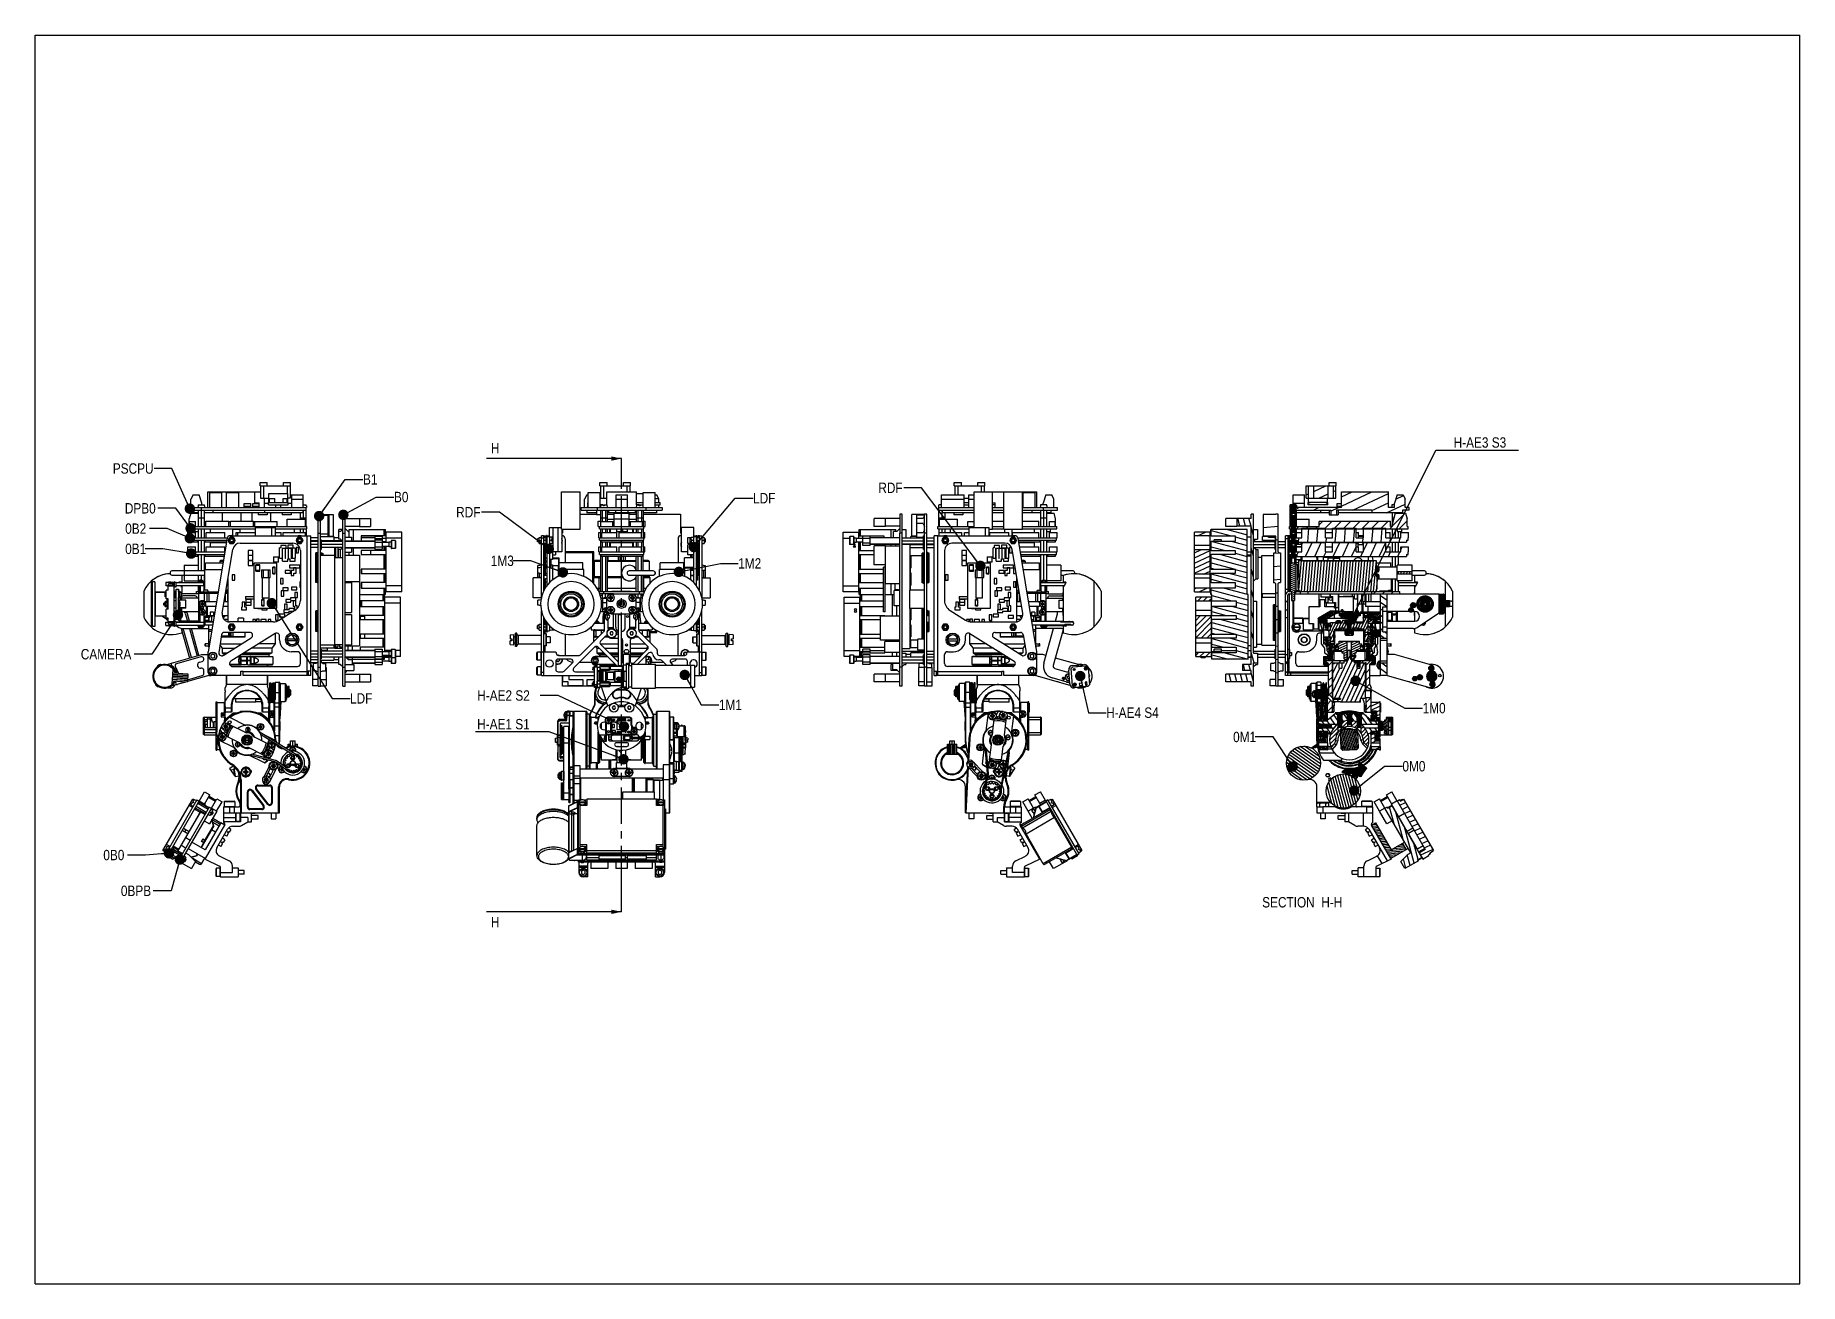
# Model space of a CAD drawing. Header units: millimetres. Extents: x 0 to 594, y 0 to 420.
import ezdxf

# ---------------------------------------------------------------- set-up
doc = ezdxf.new("R2010")
doc.units = ezdxf.units.MM
doc.header["$LTSCALE"] = 32.67
doc.linetypes.add('CENTER', pattern=[0.6, 0.375, -0.075, 0.075, -0.075])
doc.linetypes.add('HIDDEN', pattern=[0.2, 0.1, -0.1])
doc.layers.get('0').update_dxf_attribs({"linetype": 'CONTINUOUS'})
for name, color, linetype in [('02___PRT_ALL_AXES', 7, 'CONTINUOUS'), ('3_ALL_AXES', 7, 'CONTINUOUS'), ('7_ALL_FEATURES', 7, 'CONTINUOUS'), ('APSF_BLANK_LAYER', 7, 'CONTINUOUS'), ('AXIS', 7, 'CONTINUOUS'), ('COSMETIC', 7, 'CONTINUOUS'), ('DCURVE', 7, 'CONTINUOUS'), ('DEFAULT_1', 7, 'CENTER'), ('DEFAULT_2', 8, 'HIDDEN'), ('DSURF', 7, 'CONTINUOUS'), ('NOTE', 7, 'CONTINUOUS')]:
    doc.layers.add(name, color=color, linetype=linetype)
doc.styles.get("Standard").update_dxf_attribs({"font": 'txt', "width": 0.85})
doc.styles.add('TEXTSTYLE_2', font='txt', dxfattribs={"width": 0.85})
doc.dimstyles.get("Standard").update_dxf_attribs({"dimtxt": 3.5, "dimasz": 3.5, "dimexe": 1.5, "dimexo": 1, "dimtad": 1, "dimtxsty": 'STANDARD', "dimblk": '_FILLED', "dimblk1": '_FILLED', "dimblk2": '_FILLED', "dimcen": 0.09, "dimadec": 0, "dimazin": 0, "dimtol": 1, "dimtp": 0.01, "dimtm": 0.01, "dimtfac": 1, "dimtofl": 0, "dimtmove": 0, "dimatfit": 3, "dimldrblk": '_FILLED', "dimfxl": 1, "dimtolj": 1, "dimarcsym": 0})

msp = doc.modelspace()

# ---------------------------------------------------------------- texts
at = {"color": 7, "linetype": 'CONTINUOUS', "char_height": 3.5, "width": 2.975, "attachment_point": 1, "line_spacing_factor": 0.9}
for insert in [(153.38, 282.85), (153.38, 123.36)]:
    msp.add_mtext('H', dxfattribs=dict(at, insert=insert))
at = {"layer": 'NOTE', "color": 2, "linetype": 'CONTINUOUS', "char_height": 3.5, "attachment_point": 1, "line_spacing_factor": 0.9, "style": 'TEXTSTYLE_2'}
for s, insert, width in [('H-AE3 S3', (477.5, 284.76), 31.7953), ('PSCPU', (26.1, 276.01), 20.825), ('B1', (110.32, 272.35), 5.95), ('RDF', (283.82, 269.5), 12.8297), ('DPB0', (30.15, 262.61), 16.7344), ('B0', (120.76, 266.41), 8.1813), ('LDF', (241.65, 266.03), 12.6438), ('0B2', (30.27, 255.78), 12.2719), ('RDF', (141.69, 261.3), 12.8297), ('0B1', (30.26, 248.97), 10.0406), ('1M3', (153.35, 244.96), 11.1562), ('1M2', (236.65, 244.08), 11.1562), ('CAMERA', (15.32, 213.54), 26.9609), ('LDF', (105.96, 198.67), 12.6438), ('H-AE2 S2', (148.79, 199.64), 31.7953), ('1M1', (230.15, 196.47), 8.925), ('H-AE4 S4', (360.53, 193.86), 32.5391), ('1M0', (467.06, 195.4), 11.1562), ('H-AE1 S1', (148.77, 190), 27.3328), ('0M1', (403.25, 185.69), 11.1562), ('0M0', (460.25, 175.84), 13.3875), ('0B0', (22.9, 145.96), 12.2719), ('0BPB', (28.82, 133.93), 16.3625), ('SECTION  H-H', (413.04, 130.07), 47.2281)]:
    msp.add_mtext(s, dxfattribs=dict(at, insert=insert, width=width))

# ---------------------------------------------------------------- blocks, each defined once
blk = doc.blocks.new('_FILLED')
at = {"color": 0, "linetype": 'BYBLOCK'}
blk.add_solid([(0, 0), (-1, 0.21), (-1, -0.21)], dxfattribs=at)

# ---------------------------------------------------------------- linework, layer by layer
at = {"color": 7, "linetype": 'CONTINUOUS'}
for p, q in [((0, 0), (0, 420)), ((0, 420), (594, 420)), ((594, 0), (594, 420)), ((427.88, 264.26), (427.88, 268.46)), ((427.88, 268.46), (430.38, 268.46)), ((428.65, 264.26), (428.65, 268.46)), ((430.39, 264.26), (430.39, 268.46)), ((430.39, 268.46), (435.27, 268.46)), ((435.27, 264.26), (435.27, 268.46)), ((435.58, 268.46), (435.58, 269.51)), ((436.64, 268.46), (437.78, 268.46)), ((437.01, 264.26), (437.01, 268.46)), ((437.78, 264.26), (437.78, 268.46)), ((437.98, 268.46), (437.98, 269.51)), ((54.8, 261.66), (54.75, 261.11)), ((54.81, 261.66), (54.8, 261.66)), ((54.84, 262.01), (54.81, 261.66)), ((54.84, 262.01), (56.91, 262.01)), ((56.95, 261.66), (56.91, 262.01)), ((56.96, 261.66), (56.95, 261.66)), ((56.96, 261.66), (57, 261.11)), ((90.22, 262.01), (91.2, 262.01)), ((91.24, 261.66), (91.2, 262.01)), ((91.25, 261.66), (91.24, 261.66)), ((91.25, 261.66), (91.29, 261.11)), ((190.34, 262.01), (190.26, 261.11)), ((191.23, 262.01), (190.34, 262.01)), ((191.23, 261.66), (191.23, 262.01)), ((191.53, 261.66), (191.23, 261.66)), ((191.53, 262.01), (191.53, 261.66)), ((191.53, 262.01), (192.43, 262.01)), ((192.43, 262.01), (192.51, 261.11)), ((202.4, 262.01), (202.32, 261.11)), ((203.3, 262.01), (202.4, 262.01)), ((203.3, 261.66), (203.3, 262.01)), ((203.6, 261.66), (203.3, 261.66)), ((203.6, 262.01), (203.6, 261.66)), ((203.6, 262.01), (204.5, 262.01)), ((204.5, 262.01), (204.57, 261.11)), ((304.09, 261.66), (304.05, 261.11)), ((304.1, 261.66), (304.09, 261.66)), ((304.11, 261.78), (304.1, 261.66)), ((304.13, 261.9), (304.11, 261.78)), ((304.14, 262.01), (304.13, 261.9)), ((305.12, 262.01), (304.14, 262.01)), ((338.38, 261.66), (338.34, 261.11)), ((338.39, 261.66), (338.38, 261.66)), ((338.4, 261.78), (338.39, 261.66)), ((338.42, 261.9), (338.4, 261.78)), ((338.43, 262.01), (338.42, 261.9)), ((340.5, 262.01), (338.43, 262.01)), ((340.51, 261.9), (340.5, 262.01)), ((340.52, 261.78), (340.51, 261.9)), ((340.53, 261.66), (340.52, 261.78)), ((340.54, 261.66), (340.53, 261.66)), ((340.54, 261.66), (340.59, 261.11)), ((422.4, 261.66), (422.36, 261.11)), ((422.4, 261.66), (422.36, 261.11)), ((422.4, 261.66), (424.56, 261.66)), ((422.41, 261.66), (422.45, 262.01)), ((424.52, 262.01), (422.45, 262.01)), ((424.52, 262.01), (424.55, 261.66)), ((424.56, 261.66), (424.61, 261.11)), ((424.61, 261.11), (424.56, 261.66)), ((427.88, 264.26), (430.38, 264.26)), ((428.48, 262.06), (428.48, 262.86)), ((435.13, 262.86), (428.48, 262.86)), ((435.13, 262.06), (428.48, 262.06)), ((430.39, 264.26), (435.27, 264.26)), ((435.13, 262.06), (435.13, 262.86)), ((435.28, 264.26), (437.78, 264.26)), ((439.73, 261.11), (439.73, 266.36)), ((439.73, 266.36), (455.53, 266.36)), ((455.53, 261.11), (455.53, 266.36)), ((456.69, 261.66), (456.65, 261.11)), ((456.7, 261.66), (456.69, 261.66)), ((456.74, 262.01), (456.7, 261.66)), ((457.63, 262.01), (456.74, 262.01)), ((458.53, 265.41), (457.63, 262.61)), ((457.63, 261.11), (457.63, 262.61)), ((458.53, 265.41), (460.48, 265.41)), ((460.48, 265.41), (461.23, 263.91)), ((461.23, 261.11), (461.23, 263.91)), ((51.17, 261.11), (51.17, 260.28)), ((51.17, 261.11), (91.29, 261.11)), ((51.17, 260.28), (91.17, 260.28)), ((52.34, 259.18), (51.84, 257.32)), ((51.84, 254.78), (51.84, 257.32)), ((51.94, 254.78), (51.94, 256.43)), ((51.94, 256.43), (53.94, 256.43)), ((52.34, 259.18), (54.88, 259.18)), ((53.94, 254.78), (53.94, 256.43)), ((54.88, 260.28), (54.88, 254.78)), ((56.88, 257.53), (54.88, 257.53)), ((55.88, 260.28), (55.88, 254.78)), ((55.89, 261.11), (55.89, 260.28)), ((56.88, 260.28), (56.88, 254.78)), ((57.44, 254.78), (57.44, 256.53)), ((57.44, 256.53), (65.19, 256.53)), ((65.19, 254.78), (65.19, 256.53)), ((65.19, 256.43), (65.69, 256.43)), ((65.69, 254.78), (65.69, 256.53)), ((65.69, 256.53), (73.44, 256.53)), ((73.44, 254.78), (73.44, 256.53)), ((73.44, 256.43), (81.44, 256.43)), ((73.94, 254.78), (73.94, 256.43)), ((81.44, 254.78), (81.44, 256.43)), ((84.84, 254.78), (84.84, 257.18)), ((84.84, 257.18), (90.94, 257.18)), ((89.17, 259.33), (89.17, 257.18)), ((91.17, 257.53), (89.17, 257.53)), ((90.17, 260.28), (90.17, 257.18)), ((90.94, 254.78), (90.94, 257.18)), ((91.17, 254.78), (91.17, 261.11)), ((95.23, 201.06), (95.23, 258.84)), ((95.23, 258.84), (96.03, 258.84)), ((96.03, 201.06), (96.03, 258.84)), ((103.53, 201.06), (103.53, 258.84)), ((103.53, 258.84), (104.28, 258.84)), ((104.28, 201.06), (104.28, 258.84)), ((183.42, 258.84), (188.94, 258.84)), ((183.79, 260.28), (183.79, 261.11)), ((183.79, 261.11), (211.04, 261.11)), ((183.79, 260.28), (211.04, 260.28)), ((189.27, 260.28), (189.27, 261.11)), ((189.52, 254.78), (189.52, 256.53)), ((189.52, 256.53), (190.23, 256.53)), ((190.23, 260.28), (190.23, 254.78)), ((192.54, 257.53), (190.23, 257.53)), ((190.42, 254.78), (190.42, 256.43)), ((190.42, 256.43), (194.92, 256.43)), ((190.81, 260.28), (190.81, 256.43)), ((191.96, 260.28), (191.96, 256.43)), ((192.54, 260.28), (192.54, 256.43)), ((192.54, 258.84), (194.92, 258.84)), ((192.54, 257.18), (194.92, 257.18)), ((194.42, 254.78), (194.42, 256.43)), ((194.92, 254.78), (194.92, 259.18)), ((194.92, 259.18), (199.92, 259.18)), ((194.92, 257.32), (199.92, 257.32)), ((196.26, 259.33), (196.26, 259.18)), ((196.84, 259.33), (196.84, 259.18)), ((199.92, 254.78), (199.92, 259.18)), ((199.92, 257.18), (202.29, 257.18)), ((199.92, 256.43), (204.42, 256.43)), ((200.04, 258.84), (202.29, 258.84)), ((200.42, 254.78), (200.42, 256.43)), ((202.29, 260.28), (202.29, 256.43)), ((204.6, 257.53), (202.29, 257.53)), ((202.87, 260.28), (202.87, 256.43)), ((204.03, 260.28), (204.03, 256.43)), ((204.42, 254.78), (204.42, 256.43)), ((204.6, 260.28), (204.6, 254.78)), ((204.6, 258.84), (217.16, 258.84)), ((204.6, 256.53), (205.32, 256.53)), ((205.32, 254.78), (205.32, 256.53)), ((205.56, 261.11), (205.56, 260.28)), ((211.04, 261.11), (211.04, 260.28)), ((217.16, 258.84), (217.16, 252.49)), ((291.06, 258.84), (291.06, 252.49)), ((291.81, 258.84), (291.06, 258.84)), ((291.81, 201.06), (291.81, 258.84)), ((299.31, 201.06), (299.31, 258.84)), ((300.11, 258.84), (299.31, 258.84)), ((300.11, 201.06), (300.11, 258.84)), ((304.15, 261.11), (304.05, 261.11)), ((304.17, 254.78), (304.17, 261.11)), ((304.17, 261.11), (316.05, 261.11)), ((304.17, 260.28), (316.05, 260.28)), ((306.17, 257.53), (304.17, 257.53)), ((304.4, 254.78), (304.4, 257.18)), ((304.4, 257.18), (310.5, 257.18)), ((305.17, 260.28), (305.17, 257.18)), ((306.17, 259.33), (306.17, 257.18)), ((310.5, 254.78), (310.5, 257.18)), ((313.9, 254.78), (313.9, 256.43)), ((313.9, 256.43), (316.05, 256.43)), ((322.3, 261.11), (326.05, 261.11)), ((322.3, 260.28), (326.05, 260.28)), ((322.3, 256.53), (326.05, 256.53)), ((332.3, 261.11), (344.17, 261.11)), ((332.3, 260.28), (344.17, 260.28)), ((332.3, 256.53), (337.9, 256.53)), ((337.9, 254.78), (337.9, 256.53)), ((338.46, 260.28), (338.46, 254.78)), ((340.46, 257.53), (338.46, 257.53)), ((339.45, 260.28), (339.45, 261.11)), ((339.46, 260.28), (339.46, 254.78)), ((340.46, 260.28), (340.46, 254.78)), ((340.46, 259.18), (343, 259.18)), ((341.4, 254.78), (341.4, 256.43)), ((341.4, 256.43), (343.4, 256.43)), ((343.5, 257.32), (343, 259.18)), ((343.4, 254.78), (343.4, 256.43)), ((343.5, 254.78), (343.5, 257.32)), ((344.17, 260.28), (344.17, 261.11)), ((404.55, 257.39), (404.55, 254.84)), ((409.37, 257.39), (404.55, 257.39)), ((409.37, 257.39), (409.37, 258.84)), ((410.12, 258.84), (409.37, 258.84)), ((410.12, 212.11), (410.12, 258.84)), ((413.37, 258.82), (413.37, 251.47)), ((417.62, 258.82), (413.37, 258.82)), ((417.62, 258.82), (417.62, 258.84)), ((418.42, 258.84), (417.62, 258.84)), ((418.42, 246.24), (418.42, 258.84)), ((422.86, 261.11), (422.36, 261.11)), ((422.48, 254.78), (422.48, 261.11)), ((422.48, 260.28), (422.97, 260.28)), ((422.48, 257.53), (422.98, 257.53)), ((422.84, 261.11), (422.84, 260.28)), ((422.86, 261.11), (422.86, 260.44)), ((422.86, 261.11), (422.86, 260.44)), ((422.86, 260.44), (422.97, 260.44)), ((422.97, 260.44), (422.97, 260.28)), ((422.97, 260.44), (422.97, 258.28)), ((423.99, 259.11), (422.97, 259.11)), ((423.99, 258.28), (422.97, 258.28)), ((422.97, 257.53), (422.97, 255.53)), ((423.99, 255.53), (422.97, 255.53)), ((422.98, 257.53), (422.98, 255.53)), ((422.98, 257.53), (422.98, 255.53)), ((423.98, 257.53), (423.98, 255.53)), ((423.98, 257.53), (423.98, 255.53)), ((423.98, 257.53), (424.48, 257.53)), ((423.99, 260.44), (423.99, 258.28)), ((423.99, 260.44), (423.99, 260.28)), ((423.99, 260.44), (424.11, 260.44)), ((423.99, 260.28), (436.18, 260.28)), ((423.99, 257.53), (423.99, 255.53)), ((424.11, 261.11), (424.11, 260.44)), ((424.11, 261.11), (424.11, 260.44)), ((439.73, 261.11), (424.11, 261.11)), ((424.13, 261.11), (424.13, 260.28)), ((424.48, 260.28), (424.48, 254.78)), ((424.48, 257.18), (428.81, 257.18)), ((428.81, 254.78), (428.81, 257.18)), ((432.21, 254.78), (432.21, 256.43)), ((456.21, 256.43), (432.21, 256.43)), ((435.63, 260.28), (435.63, 258.63)), ((435.63, 258.63), (438.63, 258.63)), ((436.18, 260.28), (436.18, 258.63)), ((438.09, 260.28), (438.09, 258.63)), ((449.98, 260.28), (438.09, 260.28)), ((438.63, 260.28), (438.63, 258.63)), ((440.21, 256.43), (440.21, 256.53)), ((440.21, 256.53), (447.96, 256.53)), ((447.96, 256.43), (447.96, 256.53)), ((448.46, 256.43), (448.46, 256.53)), ((448.46, 256.53), (456.21, 256.53)), ((449.98, 260.28), (449.98, 259.33)), ((460.23, 259.33), (449.98, 259.33)), ((457.63, 261.11), (455.53, 261.11)), ((456.21, 254.78), (456.21, 256.53)), ((456.77, 259.33), (456.77, 254.78)), ((457.37, 257.53), (456.77, 257.53)), ((457.81, 259.18), (456.81, 255.45)), ((456.81, 254.78), (456.81, 255.45)), ((457.77, 259.33), (457.77, 259.02)), ((457.81, 259.18), (461.31, 259.18)), ((458.77, 259.33), (458.77, 259.18)), ((460.23, 260.28), (460.23, 259.33)), ((462.48, 260.28), (460.23, 260.28)), ((462.48, 261.11), (461.23, 261.11)), ((461.31, 259.18), (461.81, 257.32)), ((461.81, 254.78), (461.81, 257.32)), ((462.48, 260.28), (462.48, 261.11)), ((51.34, 250.98), (51.34, 252.68)), ((51.34, 252.68), (53.94, 252.68)), ((51.34, 250.98), (64.65, 250.98)), ((51.44, 253.98), (51.44, 254.78)), ((51.44, 254.78), (91.44, 254.78)), ((51.44, 253.98), (74.17, 253.98)), ((51.49, 250.18), (51.49, 250.98)), ((51.49, 250.18), (64.49, 250.18)), ((53.94, 250.98), (53.94, 252.68)), ((54.88, 253.98), (54.88, 250.98)), ((54.88, 250.18), (54.88, 246.18)), ((55.88, 253.98), (55.88, 250.98)), ((55.88, 250.18), (55.88, 246.18)), ((56.88, 253.98), (56.88, 250.98)), ((56.88, 250.18), (56.88, 246.18)), ((57.49, 250.98), (57.49, 252.68)), ((57.49, 252.68), (63.81, 252.68)), ((58.99, 252.68), (58.99, 253.98)), ((63.81, 250.98), (63.81, 252.68)), ((65.55, 251.08), (64.97, 250.08)), ((64.97, 250.08), (65.55, 249.08)), ((66.71, 251.08), (65.55, 251.08)), ((66.49, 251.66), (66.49, 253.98)), ((67.28, 250.08), (66.71, 251.08)), ((66.71, 249.08), (67.28, 250.08)), ((67.64, 251.63), (67.64, 252.68)), ((67.64, 252.68), (74.17, 252.68)), ((68.19, 251.63), (68.19, 252.68)), ((68.99, 252.68), (68.99, 253.98)), ((74.17, 251.63), (74.17, 254.41)), ((74.17, 254.41), (80.92, 254.41)), ((79.67, 251.63), (79.67, 254.41)), ((80.92, 251.63), (80.92, 254.41)), ((80.92, 253.98), (91.44, 253.98)), ((80.92, 252.68), (82.76, 252.68)), ((82.76, 251.63), (82.76, 252.68)), ((83.44, 251.63), (83.44, 252.68)), ((83.44, 252.68), (91.01, 252.68)), ((87.24, 252.68), (87.24, 253.98)), ((88.4, 251.08), (87.82, 250.08)), ((87.82, 250.08), (88.4, 249.08)), ((89.56, 251.08), (88.4, 251.08)), ((89.17, 253.98), (89.17, 252.68)), ((90.13, 250.08), (89.56, 251.08)), ((89.56, 249.08), (90.13, 250.08)), ((90.17, 253.98), (90.17, 252.68)), ((91.01, 251.63), (91.01, 252.68)), ((91.17, 253.98), (91.17, 251.63)), ((91.44, 253.98), (91.44, 254.78)), ((95.23, 250.93), (92.73, 250.93)), ((95.23, 249.93), (92.73, 249.93)), ((95.23, 249.68), (92.73, 249.68)), ((95.23, 252.49), (96.03, 252.49)), ((96.03, 250.31), (96.28, 250.31)), ((96.28, 250.31), (96.28, 247.06)), ((103.34, 249.93), (96.28, 249.93)), ((103.53, 249.68), (96.28, 249.68)), ((102.23, 250.93), (100.53, 250.93)), ((103.53, 252.49), (104.28, 252.49)), ((104.28, 249.81), (114.28, 249.81)), ((109.71, 251.08), (114.28, 251.08)), ((114.28, 251.54), (114.28, 247.09)), ((114.28, 251.54), (116.78, 251.54)), ((114.28, 250.75), (116.78, 250.75)), ((114.28, 250.27), (116.78, 250.27)), ((116.78, 251.54), (116.78, 247.09)), ((118.08, 250.68), (116.78, 250.68)), ((118.08, 249.31), (118.08, 252.81)), ((119.78, 249.95), (119.78, 247.41)), ((119.89, 250.06), (119.89, 247.31)), ((121.13, 250.06), (119.89, 250.06)), ((121.13, 250.06), (121.13, 247.31)), ((121.13, 250.06), (121.28, 249.91)), ((121.28, 249.91), (121.28, 247.46)), ((169.1, 249.57), (169.1, 250.59)), ((169.58, 250.59), (169.1, 250.59)), ((169.58, 249.57), (169.1, 249.57)), ((169.58, 249.08), (169.58, 251.08)), ((169.58, 251.08), (170.38, 251.08)), ((169.67, 250.08), (170.29, 250.08)), ((171.13, 251.63), (171.63, 251.63)), ((171.13, 251.08), (171.93, 251.08)), ((171.84, 250.08), (171.22, 250.08)), ((171.63, 251.08), (171.63, 251.63)), ((171.93, 251.08), (171.93, 249.08)), ((172.06, 250.59), (171.93, 250.59)), ((172.06, 249.57), (171.93, 249.57)), ((172.06, 248.46), (172.06, 251.71)), ((172.31, 251.71), (172.06, 251.71)), ((172.31, 234.91), (172.31, 251.71)), ((172.31, 251.35), (173.1, 251.35)), ((173.1, 251.35), (173.1, 235.82)), ((174, 251.13), (173.1, 251.21)), ((173.11, 251.21), (173.11, 254.41)), ((173.11, 254.41), (177.17, 254.41)), ((173.65, 249.93), (173.65, 250.23)), ((173.65, 250.23), (174, 250.23)), ((174, 249.93), (173.65, 249.93)), ((174, 250.23), (174, 251.13)), ((174, 249.93), (174, 249.04)), ((174.36, 246.26), (174.36, 254.41)), ((175.96, 254.41), (175.96, 246.26)), ((177.21, 253.86), (177.21, 246.26)), ((177.21, 252.49), (177.53, 252.49)), ((177.53, 253.86), (177.53, 252.49)), ((189.52, 254.78), (205.32, 254.78)), ((189.67, 250.98), (189.67, 252.68)), ((189.67, 252.68), (190.23, 252.68)), ((189.67, 250.98), (205.17, 250.98)), ((189.92, 253.98), (189.92, 254.78)), ((189.92, 253.98), (204.92, 253.98)), ((189.92, 250.18), (189.92, 250.98)), ((189.92, 250.18), (204.92, 250.18)), ((190.23, 253.98), (190.23, 250.98)), ((190.23, 250.18), (190.23, 246.18)), ((190.74, 250.98), (190.74, 252.68)), ((190.74, 252.68), (195.82, 252.68)), ((190.81, 253.98), (190.81, 252.68)), ((191.96, 253.98), (191.96, 252.68)), ((192.54, 253.98), (192.54, 252.68)), ((193.42, 252.68), (193.42, 253.98)), ((193.67, 252.68), (193.67, 253.98)), ((195.82, 250.98), (195.82, 252.68)), ((196.52, 250.98), (196.52, 252.68)), ((196.52, 252.68), (204.09, 252.68)), ((201.17, 252.68), (201.17, 253.98)), ((201.42, 252.68), (201.42, 253.98)), ((202.29, 253.98), (202.29, 252.68)), ((202.87, 253.98), (202.87, 252.68)), ((204.03, 253.98), (204.03, 252.68)), ((204.09, 250.98), (204.09, 252.68)), ((204.6, 253.98), (204.6, 250.98)), ((204.6, 252.68), (205.17, 252.68)), ((204.6, 250.18), (204.6, 246.18)), ((204.92, 253.98), (204.92, 254.78)), ((204.92, 250.18), (204.92, 250.98)), ((205.17, 250.98), (205.17, 252.68)), ((217.56, 252.49), (217.16, 252.49)), ((217.56, 246.26), (217.56, 254.41)), ((221.66, 254.41), (217.56, 254.41)), ((219.67, 249.05), (219.67, 251.05)), ((219.67, 251.05), (220.77, 251.05)), ((220.42, 249.05), (220.42, 251.05)), ((220.77, 251.13), (221.67, 251.21)), ((220.77, 250.23), (220.77, 251.13)), ((220.77, 250.23), (221.12, 250.23)), ((220.77, 249.93), (220.77, 249.04)), ((221.12, 249.93), (220.77, 249.93)), ((221.12, 250.23), (221.12, 249.93)), ((221.66, 251.21), (221.66, 254.41)), ((221.67, 235.82), (221.67, 251.35)), ((221.67, 251.35), (222.46, 251.35)), ((222.46, 251.71), (222.46, 234.91)), ((222.46, 251.71), (222.71, 251.71)), ((222.71, 251.71), (222.71, 248.46)), ((222.71, 250.59), (222.83, 250.59)), ((222.71, 249.57), (222.83, 249.57)), ((222.83, 249.08), (222.83, 251.08)), ((222.83, 251.08), (223.63, 251.08)), ((222.92, 250.08), (223.54, 250.08)), ((223.13, 251.63), (223.13, 251.08)), ((223.63, 251.63), (223.13, 251.63)), ((224.38, 251.08), (225.18, 251.08)), ((225.09, 250.08), (224.47, 250.08)), ((225.18, 251.08), (225.18, 249.08)), ((225.18, 250.59), (225.67, 250.59)), ((225.18, 249.57), (225.67, 249.57)), ((225.67, 249.57), (225.67, 250.59)), ((274.21, 251.43), (274.06, 251.28)), ((274.06, 251.28), (274.06, 248.83)), ((274.21, 251.43), (274.21, 248.68)), ((275.45, 251.43), (274.21, 251.43)), ((275.45, 251.43), (275.45, 248.68)), ((275.56, 251.32), (275.56, 248.79)), ((276.31, 250.81), (275.56, 250.81)), ((276.31, 250.81), (276.31, 249.31)), ((278.56, 250.68), (276.31, 250.68)), ((277.26, 250.68), (277.26, 252.81)), ((278.56, 248.36), (278.56, 251.54)), ((281.06, 251.54), (278.56, 251.54)), ((281.06, 250.75), (278.56, 250.75)), ((281.06, 248.36), (281.06, 251.54)), ((291.81, 252.49), (291.06, 252.49)), ((291.81, 250.93), (299.06, 250.93)), ((291.81, 249.93), (299.06, 249.93)), ((299.06, 247.06), (299.06, 251.56)), ((299.31, 251.56), (299.06, 251.56)), ((300.11, 252.49), (299.31, 252.49)), ((300.11, 250.93), (302.61, 250.93)), ((300.11, 249.93), (302.61, 249.93)), ((303.9, 253.98), (303.9, 254.78)), ((303.9, 254.78), (316.05, 254.78)), ((303.9, 253.98), (314.41, 253.98)), ((304.17, 253.98), (304.17, 251.63)), ((304.33, 251.63), (304.33, 252.68)), ((304.33, 252.68), (311.9, 252.68)), ((305.17, 253.98), (305.17, 252.68)), ((305.78, 251.08), (305.21, 250.08)), ((305.21, 250.08), (305.78, 249.08)), ((306.94, 251.08), (305.78, 251.08)), ((306.17, 253.98), (306.17, 252.68)), ((307.52, 250.08), (306.94, 251.08)), ((306.94, 249.08), (307.52, 250.08)), ((308.1, 252.68), (308.1, 253.98)), ((311.9, 251.63), (311.9, 252.68)), ((312.85, 251.63), (312.85, 252.68)), ((312.85, 252.68), (314.41, 252.68)), ((314.41, 251.63), (314.41, 254.41)), ((314.41, 254.41), (321.16, 254.41)), ((319.91, 251.63), (319.91, 254.41)), ((321.16, 251.63), (321.16, 254.41)), ((321.38, 251.63), (321.38, 252.68)), ((321.38, 252.68), (327.7, 252.68)), ((322.3, 254.78), (326.05, 254.78)), ((322.3, 253.98), (326.05, 253.98)), ((326.35, 252.68), (326.35, 253.86)), ((327.7, 251.63), (327.7, 252.68)), ((328.63, 251.08), (328.06, 250.08)), ((328.06, 250.08), (328.63, 249.08)), ((329.79, 251.08), (328.63, 251.08)), ((328.85, 251.66), (328.85, 253.86)), ((329.03, 251.69), (329.03, 252.68)), ((329.03, 252.68), (337.85, 252.68)), ((330.37, 250.08), (329.79, 251.08)), ((329.79, 249.08), (330.37, 250.08)), ((330.69, 250.98), (344, 250.98)), ((330.85, 250.18), (343.85, 250.18)), ((332.3, 254.78), (343.9, 254.78)), ((332.3, 253.98), (343.9, 253.98)), ((336.35, 252.68), (336.35, 253.98)), ((337.85, 250.98), (337.85, 252.68)), ((338.46, 253.98), (338.46, 250.98)), ((338.46, 250.18), (338.46, 246.18)), ((339.46, 253.98), (339.46, 250.98)), ((339.46, 250.18), (339.46, 246.18)), ((340.46, 253.98), (340.46, 250.98)), ((340.46, 250.18), (340.46, 246.18)), ((341.4, 250.98), (341.4, 252.68)), ((341.4, 252.68), (344, 252.68)), ((343.85, 250.18), (343.85, 250.98)), ((343.9, 253.98), (343.9, 254.78)), ((344, 250.98), (344, 252.68)), ((390.27, 251.58), (390.27, 252.81)), ((395.57, 252.81), (390.27, 252.81)), ((395.57, 251.58), (390.27, 251.58)), ((390.27, 234.06), (390.27, 251.56)), ((395.57, 251.58), (395.57, 252.81)), ((395.57, 234.06), (395.57, 251.56)), ((395.7, 251.57), (395.7, 253.73)), ((395.7, 246.64), (395.7, 249.66)), ((395.84, 251.57), (395.84, 253.73)), ((407.97, 253.73), (395.84, 253.73)), ((395.84, 251.57), (403.94, 251.57)), ((395.84, 246.64), (395.84, 249.66)), ((403.94, 249.66), (395.84, 249.66)), ((396.87, 249.66), (396.87, 250.27)), ((399.37, 250.27), (396.87, 250.27)), ((399.37, 249.66), (399.37, 250.27)), ((403.94, 251.57), (403.94, 249.66)), ((409.37, 254.84), (404.55, 254.84)), ((407.97, 231.91), (407.97, 253.73)), ((409.37, 208.31), (409.37, 254.84)), ((410.12, 249.68), (417.37, 249.68)), ((417.62, 251.47), (413.37, 251.47)), ((417.37, 247.06), (417.37, 250.09)), ((417.62, 246.14), (417.62, 251.47)), ((418.42, 249.68), (420.92, 249.68)), ((422.17, 251.63), (421.67, 251.63)), ((422.16, 250.18), (422.16, 250.98)), ((422.16, 250.98), (422.98, 250.98)), ((422.16, 250.18), (422.98, 250.18)), ((422.17, 251.63), (422.17, 250.98)), ((422.21, 253.98), (422.21, 254.78)), ((422.21, 254.78), (422.98, 254.78)), ((422.21, 253.98), (422.98, 253.98)), ((422.22, 247.18), (422.22, 250.18)), ((422.32, 250.08), (422.22, 250.18)), ((422.32, 247.28), (422.32, 250.08)), ((422.48, 253.98), (422.48, 250.98)), ((422.48, 250.18), (422.48, 246.18)), ((422.81, 254.78), (422.81, 253.98)), ((422.93, 250.98), (422.93, 250.18)), ((422.97, 253.98), (422.97, 251.98)), ((423.99, 251.98), (422.97, 251.98)), ((422.97, 250.18), (422.97, 248.18)), ((422.98, 254.78), (422.98, 252.78)), ((422.98, 254.78), (422.98, 252.78)), ((422.98, 252.78), (423.98, 252.78)), ((422.98, 250.98), (422.98, 248.98)), ((422.98, 250.98), (422.98, 248.98)), ((423.98, 254.78), (423.98, 252.78)), ((423.98, 254.78), (423.98, 252.78)), ((423.98, 254.78), (432.21, 254.78)), ((423.98, 253.98), (462.21, 253.98)), ((423.98, 250.98), (423.98, 248.98)), ((423.98, 250.98), (423.98, 248.98)), ((423.98, 250.98), (426.41, 250.98)), ((423.98, 250.18), (424.73, 250.18)), ((423.99, 253.98), (423.99, 251.98)), ((423.99, 250.18), (423.99, 248.18)), ((424.03, 250.98), (424.03, 250.18)), ((424.16, 254.78), (424.16, 253.98)), ((424.48, 253.98), (424.48, 250.98)), ((424.48, 252.68), (426.41, 252.68)), ((424.48, 250.18), (424.48, 246.18)), ((424.73, 250.18), (424.73, 249.43)), ((426.41, 250.98), (426.41, 254.18)), ((426.41, 254.18), (434.41, 254.18)), ((434.41, 250.98), (434.41, 254.18)), ((434.41, 252.68), (436.66, 252.68)), ((434.41, 250.98), (436.66, 250.98)), ((436.66, 250.98), (436.66, 254.18)), ((436.66, 254.18), (444.66, 254.18)), ((444.66, 250.98), (444.66, 254.18)), ((444.66, 252.68), (445.46, 252.68)), ((444.66, 250.98), (447.16, 250.98)), ((445.46, 250.98), (445.46, 252.68)), ((447.16, 251.35), (445.46, 251.35)), ((445.46, 251.05), (445.5, 251.05)), ((445.5, 250.98), (445.5, 251.05)), ((447.16, 250.98), (447.16, 254.18)), ((447.16, 254.18), (454.66, 254.18)), ((454.66, 250.98), (454.66, 254.18)), ((454.66, 252.68), (456.16, 252.68)), ((454.66, 250.98), (459.71, 250.98)), ((456.16, 250.98), (456.16, 252.68)), ((456.21, 254.78), (456.81, 254.78)), ((456.77, 253.98), (456.77, 250.98)), ((457.77, 253.98), (457.77, 250.98)), ((458.46, 253.98), (458.46, 252.98)), ((458.77, 252.98), (458.77, 250.98)), ((459.71, 250.98), (459.71, 252.68)), ((459.71, 252.68), (462.31, 252.68)), ((459.96, 253.98), (459.96, 252.98)), ((461.66, 250.18), (461.66, 249.43)), ((461.66, 250.18), (462.16, 250.18)), ((461.81, 254.78), (462.21, 254.78)), ((462.16, 250.18), (462.16, 250.98)), ((462.16, 250.98), (462.31, 250.98)), ((462.21, 253.98), (462.21, 254.78)), ((462.31, 250.98), (462.31, 252.68)), ((51.34, 246.18), (51.34, 247.88)), ((51.34, 247.88), (53.94, 247.88)), ((51.34, 246.18), (63.81, 246.18)), ((51.49, 245.38), (51.49, 246.18)), ((51.49, 245.38), (63.69, 245.38)), ((53.94, 246.18), (53.94, 247.88)), ((54.88, 245.38), (54.88, 239.83)), ((55.88, 245.38), (55.88, 239.83)), ((56.88, 245.38), (56.88, 239.83)), ((57.49, 246.18), (57.49, 247.88)), ((57.49, 247.88), (63.81, 247.88)), ((58.99, 247.88), (58.99, 249.38)), ((58.99, 249.38), (64.35, 249.38)), ((63.81, 246.18), (63.81, 247.88)), ((65.55, 249.08), (66.71, 249.08)), ((71.67, 246.66), (71.67, 245.12)), ((73.23, 246.66), (71.67, 246.66)), ((71.67, 245.12), (73.23, 245.12)), ((71.67, 244.94), (71.67, 243.41)), ((73.23, 244.94), (71.67, 244.94)), ((73.23, 245.12), (73.23, 246.66)), ((73.23, 243.41), (73.23, 244.94)), ((80.22, 244.49), (80.22, 242.72)), ((80.22, 244.49), (81.87, 244.49)), ((81.87, 242.72), (81.87, 244.49)), ((82.18, 244.05), (82.18, 247.6)), ((82.63, 247.6), (82.18, 247.6)), ((82.18, 244.05), (83.07, 244.05)), ((82.63, 248.37), (82.63, 247.6)), ((84.41, 248.37), (82.63, 248.37)), ((83.07, 247.48), (83.07, 244.05)), ((83.07, 247.48), (84.41, 247.48)), ((83.26, 243.1), (83.26, 247.29)), ((84.15, 247.29), (83.26, 247.29)), ((84.15, 247.29), (84.15, 243.99)), ((84.28, 243.99), (84.15, 243.99)), ((84.28, 243.99), (84.28, 247.29)), ((85.17, 247.29), (84.28, 247.29)), ((84.41, 247.48), (84.41, 248.37)), ((85.04, 248.43), (85.04, 247.54)), ((86.82, 248.43), (85.04, 248.43)), ((85.04, 247.54), (86.82, 247.54)), ((85.04, 243.1), (85.04, 243.86)), ((85.04, 243.86), (85.17, 243.86)), ((85.17, 247.29), (85.17, 243.86)), ((85.3, 243.86), (85.3, 247.29)), ((86.19, 247.29), (85.3, 247.29)), ((85.3, 243.86), (85.68, 243.86)), ((85.68, 243.86), (85.68, 243.1)), ((86.19, 247.29), (86.19, 243.99)), ((87.46, 243.99), (86.19, 243.99)), ((86.57, 244.05), (86.57, 247.48)), ((87.46, 247.48), (86.57, 247.48)), ((86.57, 244.05), (87.46, 244.05)), ((86.82, 247.54), (86.82, 248.43)), ((87.46, 247.48), (87.46, 244.05)), ((87.46, 243.1), (87.46, 243.99)), ((87.77, 247.67), (87.77, 245.89)), ((88.66, 247.67), (87.77, 247.67)), ((87.77, 245.89), (88.66, 245.89)), ((88.4, 249.08), (89.56, 249.08)), ((88.66, 245.89), (88.66, 247.67)), ((95.23, 248.68), (92.73, 248.68)), ((95.23, 247.68), (92.73, 247.68)), ((96.03, 247.06), (96.28, 247.06)), ((103.53, 248.68), (96.28, 248.68)), ((103.53, 247.68), (96.28, 247.68)), ((101.03, 247.68), (101.03, 244.31)), ((101.83, 247.68), (101.83, 244.31)), ((104.28, 247.56), (114.28, 247.56)), ((114.28, 249.48), (116.78, 249.48)), ((114.28, 247.89), (116.78, 247.89)), ((114.28, 247.09), (116.78, 247.09)), ((119.03, 249.31), (116.78, 249.31)), ((119.03, 248.06), (116.78, 248.06)), ((118.08, 249.43), (117.95, 249.43)), ((118.08, 232.81), (118.08, 248.06)), ((119.03, 249.43), (119.03, 247.93)), ((119.78, 249.43), (119.03, 249.43)), ((119.78, 247.93), (119.03, 247.93)), ((121.13, 247.31), (119.89, 247.31)), ((121.13, 247.31), (121.28, 247.46)), ((169.58, 249.08), (170.38, 249.08)), ((171.13, 249.08), (171.93, 249.08)), ((171.63, 238.27), (171.63, 249.08)), ((171.81, 240.89), (171.81, 248.43)), ((172.31, 248.43), (171.81, 248.43)), ((171.81, 247.67), (172.31, 247.67)), ((172.31, 245.89), (171.81, 245.89)), ((172.31, 244.05), (171.81, 244.05)), ((172.31, 243.99), (171.81, 243.99)), ((172.31, 248.46), (172.06, 248.46)), ((174, 249.04), (173.1, 248.96)), ((173.1, 248.6), (173.11, 248.6)), ((173.1, 245.25), (173.11, 245.25)), ((173.1, 244.18), (173.11, 244.18)), ((173.11, 248.96), (173.11, 235.83)), ((173.61, 248.81), (173.11, 248.81)), ((173.11, 247.92), (173.61, 247.92)), ((173.11, 247.88), (174.11, 247.88)), ((174.11, 243.63), (173.11, 243.63)), ((173.61, 243.54), (173.11, 243.54)), ((173.61, 247.88), (173.61, 249)), ((173.61, 243.63), (173.61, 240.7)), ((174.11, 247.88), (174.11, 243.63)), ((177.21, 246.26), (174.11, 246.26)), ((174.11, 245.25), (175.1, 245.25)), ((174.11, 244.18), (176.25, 244.18)), ((174.11, 244.01), (176.11, 244.01)), ((175.1, 246.26), (175.1, 245.25)), ((176.11, 244.01), (176.11, 240.88)), ((176.25, 244.18), (176.25, 240.93)), ((189.67, 246.18), (189.67, 247.88)), ((189.67, 247.88), (190.23, 247.88)), ((189.67, 246.18), (205.17, 246.18)), ((189.92, 245.38), (189.92, 246.18)), ((189.92, 245.38), (204.92, 245.38)), ((190.23, 245.38), (190.23, 232.88)), ((190.74, 246.18), (190.74, 247.88)), ((190.74, 247.88), (195.82, 247.88)), ((190.81, 249.43), (190.81, 247.88)), ((190.81, 244.63), (190.81, 232.88)), ((191.96, 249.43), (191.96, 247.88)), ((191.96, 244.63), (191.96, 232.88)), ((192.54, 249.43), (192.54, 247.88)), ((192.54, 244.63), (192.54, 232.88)), ((193.42, 247.88), (193.42, 249.38)), ((193.42, 249.38), (201.42, 249.38)), ((193.67, 247.88), (193.67, 249.38)), ((195.82, 246.18), (195.82, 247.88)), ((196.23, 244.63), (196.23, 243.28)), ((196.26, 249.43), (196.26, 249.38)), ((196.52, 246.18), (196.52, 247.88)), ((196.52, 247.88), (204.09, 247.88)), ((196.81, 244.63), (196.81, 243.28)), ((196.84, 249.43), (196.84, 249.38)), ((197.96, 244.63), (197.96, 243.28)), ((197.99, 249.43), (197.99, 249.38)), ((198.54, 244.63), (198.54, 243.28)), ((198.57, 249.43), (198.57, 249.38)), ((201.17, 247.88), (201.17, 249.38)), ((201.42, 247.88), (201.42, 249.38)), ((202.23, 244.63), (202.23, 240.43)), ((202.29, 249.43), (202.29, 247.88)), ((202.81, 244.63), (202.81, 239.83)), ((202.87, 249.43), (202.87, 247.88)), ((203.96, 244.63), (203.96, 239.83)), ((204.03, 249.43), (204.03, 247.88)), ((204.09, 246.18), (204.09, 247.88)), ((204.54, 245.38), (204.54, 239.83)), ((204.6, 247.88), (205.17, 247.88)), ((204.92, 245.38), (204.92, 246.18)), ((205.17, 246.18), (205.17, 247.88)), ((219.67, 246.26), (217.56, 246.26)), ((218.52, 240.93), (218.52, 244.18)), ((221.67, 244.18), (218.52, 244.18)), ((220.77, 249.05), (219.67, 249.05)), ((219.67, 245.25), (219.67, 248.6)), ((221.67, 248.6), (219.67, 248.6)), ((221.67, 245.25), (219.67, 245.25)), ((220.66, 244.18), (220.66, 245.25)), ((220.66, 244.43), (221.16, 244.43)), ((220.77, 249.04), (221.67, 248.96)), ((221.16, 244.18), (221.16, 245.25)), ((221.66, 244.37), (221.16, 244.37)), ((221.66, 248.6), (221.66, 248.96)), ((221.66, 244.18), (221.66, 245.25)), ((222.46, 248.46), (222.71, 248.46)), ((222.96, 248.43), (222.46, 248.43)), ((222.96, 248.37), (222.46, 248.37)), ((222.46, 247.6), (222.96, 247.6)), ((222.46, 246.66), (222.96, 246.66)), ((222.46, 245.12), (222.96, 245.12)), ((222.46, 244.94), (222.96, 244.94)), ((222.83, 249.08), (223.63, 249.08)), ((222.96, 240.89), (222.96, 248.43)), ((223.13, 249.08), (223.13, 238.27)), ((224.38, 249.08), (225.18, 249.08)), ((274.21, 248.68), (274.06, 248.83)), ((275.45, 248.68), (274.21, 248.68)), ((276.31, 249.31), (275.56, 249.31)), ((278.56, 249.43), (276.31, 249.43)), ((277.26, 232.81), (277.26, 249.43)), ((277.39, 249.31), (277.26, 249.31)), ((277.39, 248.06), (277.26, 248.06)), ((281.06, 249.16), (278.56, 249.16)), ((281.06, 248.36), (278.56, 248.36)), ((291.06, 248.83), (281.06, 248.83)), ((291.81, 248.93), (299.06, 248.93)), ((294.46, 248.68), (299.06, 248.68)), ((294.46, 247.68), (299.06, 247.68)), ((299.31, 248.31), (299.06, 248.31)), ((299.31, 247.06), (299.06, 247.06)), ((300.11, 248.93), (302.61, 248.93)), ((300.11, 248.68), (302.61, 248.68)), ((300.11, 247.68), (302.61, 247.68)), ((305.78, 249.08), (306.94, 249.08)), ((311.9, 246.66), (311.9, 245.12)), ((313.46, 246.66), (311.9, 246.66)), ((311.9, 245.12), (313.46, 245.12)), ((311.9, 244.94), (311.9, 243.41)), ((313.46, 244.94), (311.9, 244.94)), ((313.46, 245.12), (313.46, 246.66)), ((313.46, 243.41), (313.46, 244.94)), ((320.45, 244.49), (320.45, 242.72)), ((320.45, 244.49), (322.1, 244.49)), ((322.1, 242.72), (322.1, 244.49)), ((322.42, 244.05), (322.42, 247.6)), ((322.86, 247.6), (322.42, 247.6)), ((322.42, 244.05), (323.31, 244.05)), ((322.86, 248.37), (322.86, 247.6)), ((324.64, 248.37), (322.86, 248.37)), ((323.31, 247.48), (323.31, 244.05)), ((323.31, 247.48), (324.64, 247.48)), ((323.5, 243.1), (323.5, 247.29)), ((324.38, 247.29), (323.5, 247.29)), ((324.38, 247.29), (324.38, 243.99)), ((324.51, 243.99), (324.38, 243.99)), ((324.51, 243.99), (324.51, 247.29)), ((325.4, 247.29), (324.51, 247.29)), ((324.64, 247.48), (324.64, 248.37)), ((325.27, 248.43), (325.27, 247.54)), ((327.05, 248.43), (325.27, 248.43)), ((325.27, 247.54), (327.05, 247.54)), ((325.27, 243.1), (325.27, 243.86)), ((325.27, 243.86), (325.4, 243.86)), ((325.4, 247.29), (325.4, 243.86)), ((325.53, 243.86), (325.53, 247.29)), ((326.42, 247.29), (325.53, 247.29)), ((325.53, 243.86), (325.91, 243.86)), ((325.91, 243.86), (325.91, 243.1)), ((326.42, 247.29), (326.42, 243.99)), ((327.69, 243.99), (326.42, 243.99)), ((326.8, 244.05), (326.8, 247.48)), ((327.69, 247.48), (326.8, 247.48)), ((326.8, 244.05), (327.69, 244.05)), ((327.05, 247.54), (327.05, 248.43)), ((327.69, 247.48), (327.69, 244.05)), ((327.69, 243.1), (327.69, 243.99)), ((328, 247.67), (328, 245.89)), ((328.64, 247.67), (328, 247.67)), ((328, 245.89), (328.89, 245.89)), ((328.63, 249.08), (329.79, 249.08)), ((328.89, 245.89), (328.89, 246.73)), ((330.99, 249.38), (336.35, 249.38)), ((331.24, 247.88), (337.85, 247.88)), ((331.52, 246.18), (344, 246.18)), ((331.65, 245.38), (343.85, 245.38)), ((336.35, 247.88), (336.35, 249.38)), ((337.85, 246.18), (337.85, 247.88)), ((338.46, 245.38), (338.46, 235.86)), ((339.46, 245.38), (339.46, 236.55)), ((340.46, 245.38), (340.46, 236.26)), ((341.4, 246.18), (341.4, 247.88)), ((341.4, 247.88), (344, 247.88)), ((343.85, 245.38), (343.85, 246.18)), ((344, 246.18), (344, 247.88)), ((395.57, 248.31), (390.27, 248.31)), ((395.57, 246.92), (390.27, 246.92)), ((395.7, 249.31), (395.57, 249.31)), ((395.7, 248.06), (395.57, 248.06)), ((395.7, 240.34), (395.7, 245.27)), ((395.84, 246.64), (403.94, 246.64)), ((395.84, 240.34), (395.84, 245.27)), ((403.94, 245.27), (395.84, 245.27)), ((403.94, 246.64), (403.94, 245.27)), ((410.12, 248.68), (417.37, 248.68)), ((410.15, 247.68), (417.37, 247.68)), ((416.87, 245.79), (416.87, 235.84)), ((417.27, 245.79), (416.87, 245.79)), ((417.27, 245.79), (417.62, 246.14)), ((417.62, 247.06), (417.37, 247.06)), ((418.42, 248.68), (420.92, 248.68)), ((418.42, 247.68), (420.92, 247.68)), ((418.77, 245.89), (418.42, 246.24)), ((418.77, 245.89), (419.17, 245.89)), ((419.17, 245.89), (419.17, 235.94)), ((422.16, 245.38), (422.16, 246.18)), ((422.16, 246.18), (422.98, 246.18)), ((422.16, 245.38), (422.98, 245.38)), ((422.17, 247.18), (422.17, 246.18)), ((422.17, 245.38), (422.17, 232.88)), ((422.32, 247.28), (422.22, 247.18)), ((422.42, 245.38), (422.42, 232.88)), ((422.91, 245.38), (422.91, 242.38)), ((422.93, 246.18), (422.93, 245.38)), ((423.99, 248.18), (422.97, 248.18)), ((422.98, 248.98), (423.98, 248.98)), ((422.98, 246.18), (422.98, 244.18)), ((422.98, 246.18), (422.98, 244.18)), ((422.98, 244.18), (423.98, 244.18)), ((423.93, 245.38), (423.93, 242.38)), ((423.93, 245.38), (424.73, 245.38)), ((423.98, 246.18), (423.98, 244.18)), ((423.98, 246.18), (423.98, 245.38)), ((423.98, 246.18), (426.41, 246.18)), ((424.03, 246.18), (424.03, 245.38)), ((424.42, 245.38), (424.42, 232.88)), ((424.42, 244.63), (461.66, 244.63)), ((424.42, 243.63), (426.18, 243.63)), ((425.37, 243.54), (424.42, 243.54)), ((424.48, 249.43), (461.66, 249.43)), ((424.48, 248.81), (426.41, 248.81)), ((426.41, 247.92), (424.48, 247.92)), ((424.48, 247.88), (426.41, 247.88)), ((424.73, 245.38), (424.73, 244.63)), ((425.37, 242.65), (425.37, 243.54)), ((426, 249.43), (426, 249.07)), ((426.41, 249.07), (426, 249.07)), ((426.18, 243.63), (426.18, 244.63)), ((426.41, 246.18), (426.41, 249.38)), ((426.41, 249.38), (434.41, 249.38)), ((426.42, 244.63), (426.42, 243.32)), ((429.94, 249.38), (429.94, 249.43)), ((430.3, 249.38), (430.3, 249.43)), ((431.43, 244.18), (431.43, 244.63)), ((431.53, 244.18), (431.43, 244.18)), ((431.53, 243.28), (431.53, 244.18)), ((431.78, 243.28), (431.78, 244.63)), ((431.95, 249.43), (431.95, 249.38)), ((432.73, 249.43), (432.73, 249.38)), ((433.56, 244.63), (433.56, 243.28)), ((433.62, 244.63), (433.62, 244.43)), ((433.62, 244.43), (436.8, 244.43)), ((433.98, 249.43), (433.98, 249.38)), ((434.41, 246.18), (434.41, 249.38)), ((434.41, 247.88), (436.66, 247.88)), ((434.41, 246.18), (436.66, 246.18)), ((435.21, 243.28), (435.21, 244.11)), ((436.99, 244.11), (435.21, 244.11)), ((436.66, 246.18), (436.66, 249.38)), ((436.66, 249.38), (444.66, 249.38)), ((436.8, 244.43), (436.8, 244.63)), ((436.86, 244.63), (436.86, 244.37)), ((439.28, 244.37), (436.86, 244.37)), ((436.99, 244.11), (436.99, 243.28)), ((437.09, 244.01), (437.09, 243.28)), ((439.22, 244.01), (437.09, 244.01)), ((439.22, 243.28), (439.22, 244.01)), ((439.28, 244.37), (439.28, 244.63)), ((439.48, 249.38), (439.48, 249.43)), ((440.5, 249.43), (440.5, 249.38)), ((441, 249.43), (441, 249.38)), ((444.66, 246.18), (444.66, 249.38)), ((444.66, 249.05), (445.5, 249.05)), ((444.66, 247.88), (445.46, 247.88)), ((444.66, 246.18), (447.16, 246.18)), ((445, 249.05), (445, 249.43)), ((445.2, 248.6), (445.2, 247.88)), ((447.16, 248.6), (445.2, 248.6)), ((445.46, 246.18), (445.46, 247.88)), ((445.5, 249.05), (445.5, 249.43)), ((447.16, 246.18), (447.16, 249.38)), ((447.16, 249.38), (454.66, 249.38)), ((448.8, 249.38), (448.8, 249.43)), ((448.8, 243.28), (448.8, 244.63)), ((454.66, 246.18), (454.66, 249.38)), ((454.66, 247.88), (456.16, 247.88)), ((454.66, 246.18), (459.71, 246.18)), ((456.16, 246.18), (456.16, 247.88)), ((456.77, 249.43), (456.77, 246.18)), ((456.77, 244.63), (456.77, 241.11)), ((457.77, 249.43), (457.77, 246.18)), ((457.77, 244.63), (457.77, 241.11)), ((458.77, 249.43), (458.77, 246.18)), ((458.77, 244.63), (458.77, 241.71)), ((459.71, 246.18), (459.71, 247.88)), ((459.71, 247.88), (462.31, 247.88)), ((461.66, 245.38), (461.66, 244.63)), ((461.66, 245.38), (462.16, 245.38)), ((462.16, 245.38), (462.16, 246.18)), ((462.16, 246.18), (462.31, 246.18)), ((462.31, 246.18), (462.31, 247.88)), ((50.13, 241.71), (50.13, 239.83)), ((50.13, 241.71), (54.88, 241.71)), ((50.13, 238.33), (50.13, 236.46)), ((54.88, 238.33), (54.88, 236.26)), ((55.88, 238.33), (55.88, 236.55)), ((56.88, 241.11), (57.3, 241.11)), ((56.88, 238.33), (56.88, 235.86)), ((62.13, 243.03), (62.13, 242.48)), ((62.13, 243.03), (63.3, 243.03)), ((63.34, 243.28), (62.38, 243.28)), ((66.25, 238.45), (66.25, 236.67)), ((67.14, 238.45), (66.25, 238.45)), ((67.14, 236.67), (67.14, 238.45)), ((71.67, 243.41), (73.23, 243.41)), ((71.67, 243.17), (71.67, 241.63)), ((73.23, 243.17), (71.67, 243.17)), ((71.67, 241.63), (73.23, 241.63)), ((73.23, 241.63), (73.23, 243.17)), ((73.6, 242.4), (73.6, 227.3)), ((81.3, 242.4), (73.6, 242.4)), ((74.27, 239.75), (74.27, 241.9)), ((75.57, 241.9), (74.27, 241.9)), ((75.57, 241.65), (74.27, 241.65)), ((74.27, 240), (75.57, 240)), ((74.27, 239.75), (75.57, 239.75)), ((75.57, 239.75), (75.57, 241.9)), ((76.2, 240.15), (76.2, 237.6)), ((76.2, 240.15), (79.05, 240.15)), ((76.2, 237.6), (79.05, 237.6)), ((76.7, 240.15), (76.7, 237.6)), ((78.55, 237.6), (78.55, 240.15)), ((79.05, 237.6), (79.05, 240.15)), ((80, 238.85), (80, 241.05)), ((80.8, 241.05), (80, 241.05)), ((80.8, 240.8), (80, 240.8)), ((80, 239.1), (80.8, 239.1)), ((80, 238.85), (80.8, 238.85)), ((81.87, 242.72), (80.22, 242.72)), ((80.8, 238.85), (80.8, 241.05)), ((81.3, 227.3), (81.3, 242.4)), ((83.26, 243.1), (85.04, 243.1)), ((84.15, 239.98), (84.15, 239.1)), ((85.93, 239.98), (84.15, 239.98)), ((84.15, 239.1), (85.93, 239.1)), ((85.58, 241.78), (85.58, 240.89)), ((87.33, 241.78), (85.58, 241.78)), ((85.58, 240.89), (87.35, 240.89)), ((85.68, 243.1), (87.46, 243.1)), ((85.93, 239.1), (85.93, 239.98)), ((86.12, 239.98), (86.12, 238.21)), ((86.95, 239.98), (86.12, 239.98)), ((86.12, 238.21), (87.01, 238.21)), ((86.95, 240.87), (86.95, 239.98)), ((87.84, 240.87), (86.95, 240.87)), ((87.01, 238.21), (87.01, 239.1)), ((87.01, 239.1), (87.84, 239.1)), ((87.33, 241.78), (87.33, 241.78)), ((89.11, 241.78), (87.33, 241.78)), ((87.35, 240.89), (87.35, 240.89)), ((87.35, 240.89), (89.11, 240.89)), ((87.84, 239.1), (87.84, 240.87)), ((89.04, 240.68), (89.04, 238.91)), ((89.23, 240.68), (89.04, 240.68)), ((89.04, 238.91), (89.23, 238.91)), ((89.11, 240.89), (89.11, 241.78)), ((109.78, 240.34), (109.78, 238.97)), ((169.21, 237.6), (169.21, 241.65)), ((169.76, 241.65), (169.21, 241.65)), ((169.76, 240.8), (169.21, 240.8)), ((169.76, 239.1), (169.21, 239.1)), ((170.38, 237.6), (169.21, 237.6)), ((170.38, 241.86), (169.76, 241.65)), ((170.38, 241.01), (169.76, 240.8)), ((169.76, 237.6), (169.76, 239.1)), ((169.76, 239.1), (170.38, 238.89)), ((171.31, 242.4), (171.13, 242.4)), ((171.31, 233.39), (171.31, 242.4)), ((171.81, 238.27), (171.31, 238.27)), ((172.31, 243.1), (171.81, 243.1)), ((172.31, 242.72), (171.81, 242.72)), ((172.31, 241.78), (171.81, 241.78)), ((171.81, 240.89), (172.31, 240.89)), ((172.31, 240.89), (171.81, 240.89)), ((171.81, 238.21), (171.81, 240.87)), ((171.81, 240.87), (172.31, 240.87)), ((172.31, 240.68), (171.81, 240.68)), ((172.31, 238.91), (171.81, 238.91)), ((172.31, 238.21), (171.81, 238.21)), ((173.1, 241.68), (173.11, 241.68)), ((173.11, 242.65), (173.61, 242.65)), ((173.11, 242.47), (173.61, 242.47)), ((173.61, 240.7), (173.11, 240.7)), ((173.61, 241.84), (174.11, 241.84)), ((174.11, 241.84), (174.11, 236.72)), ((174.11, 241.68), (176.05, 241.68)), ((176.05, 241.68), (176.05, 237.9)), ((176.05, 240.88), (176.11, 240.88)), ((176.11, 240.93), (176.25, 240.93)), ((187.88, 237.63), (187.88, 235.62)), ((187.88, 237.63), (190.23, 237.63)), ((188.13, 243.03), (188.13, 237.88)), ((188.13, 243.03), (190.23, 243.03)), ((188.13, 237.88), (190.23, 237.88)), ((190.23, 243.28), (188.38, 243.28)), ((189.88, 232.88), (189.88, 237.88)), ((192.54, 243.28), (202.23, 243.28)), ((192.54, 243.03), (202.23, 243.03)), ((192.54, 237.88), (197.66, 237.88)), ((192.54, 237.63), (197.81, 237.63)), ((197.98, 240.83), (197.98, 240.77)), ((198.03, 240.83), (197.98, 240.83)), ((198.23, 241.08), (198.23, 241.02)), ((198.3, 241.08), (198.23, 241.08)), ((201.73, 241.08), (201.66, 241.08)), ((201.73, 241.02), (201.73, 241.08)), ((201.98, 240.83), (201.94, 240.83)), ((201.98, 240.77), (201.98, 240.83)), ((202.16, 237.63), (202.23, 237.63)), ((202.23, 237.73), (202.23, 232.88)), ((202.81, 238.33), (202.81, 232.88)), ((203.96, 238.33), (203.96, 232.88)), ((206.38, 243.28), (204.54, 243.28)), ((204.54, 243.03), (206.63, 243.03)), ((204.54, 238.33), (204.54, 232.88)), ((204.54, 237.88), (206.63, 237.88)), ((204.54, 237.63), (206.88, 237.63)), ((204.88, 232.88), (204.88, 237.88)), ((206.63, 243.03), (206.63, 239.83)), ((206.63, 238.33), (206.63, 237.88)), ((206.88, 237.63), (206.88, 235.62)), ((221.67, 240.93), (218.52, 240.93)), ((218.66, 240.88), (218.66, 240.93)), ((218.66, 240.88), (221.66, 240.88)), ((218.72, 237.9), (218.72, 240.88)), ((220.66, 236.72), (220.66, 240.88)), ((221.66, 239.92), (220.66, 239.92)), ((221.66, 238.27), (220.66, 238.27)), ((221.66, 238.14), (220.66, 238.14)), ((220.91, 240.07), (220.91, 240.35)), ((220.91, 240.35), (221.66, 240.35)), ((221.66, 240.07), (220.91, 240.07)), ((221.16, 240.81), (221.16, 240.88)), ((221.66, 240.87), (221.16, 240.87)), ((221.66, 240.81), (221.16, 240.81)), ((221.16, 240.07), (221.16, 239.92)), ((221.16, 238.27), (221.16, 238.14)), ((221.66, 235.83), (221.66, 240.93)), ((222.46, 243.41), (222.96, 243.41)), ((222.46, 243.17), (222.96, 243.17)), ((222.46, 241.63), (222.96, 241.63)), ((222.46, 240.89), (222.96, 240.89)), ((222.46, 240.87), (222.96, 240.87)), ((222.96, 239.98), (222.46, 239.98)), ((222.46, 239.1), (222.96, 239.1)), ((222.46, 238.45), (222.96, 238.45)), ((222.96, 240.87), (222.96, 236.67)), ((223.46, 238.27), (222.96, 238.27)), ((223.46, 242.4), (223.46, 233.39)), ((223.46, 242.4), (223.63, 242.4)), ((225.01, 241.65), (224.38, 241.86)), ((224.38, 239.79), (225.01, 240)), ((224.38, 237.6), (225.56, 237.6)), ((225.01, 241.65), (225.56, 241.65)), ((225.01, 240), (225.01, 237.6)), ((225.01, 240), (225.56, 240)), ((225.56, 241.65), (225.56, 237.6)), ((285.56, 226.06), (285.56, 241.06)), ((286.06, 241.06), (285.56, 241.06)), ((286.06, 226.06), (286.06, 241.06)), ((306.48, 238.45), (306.48, 236.67)), ((307.37, 238.45), (306.48, 238.45)), ((307.37, 236.67), (307.37, 238.45)), ((311.9, 243.41), (313.46, 243.41)), ((311.9, 243.17), (311.9, 241.63)), ((313.46, 243.17), (311.9, 243.17)), ((311.9, 241.63), (313.46, 241.63)), ((313.46, 241.63), (313.46, 243.17)), ((313.83, 242.4), (313.83, 227.3)), ((321.53, 242.4), (313.83, 242.4)), ((314.51, 239.75), (314.51, 241.9)), ((315.81, 241.9), (314.51, 241.9)), ((315.81, 241.65), (314.51, 241.65)), ((314.51, 240), (315.81, 240)), ((314.51, 239.75), (315.81, 239.75)), ((315.81, 239.75), (315.81, 241.9)), ((316.43, 240.15), (316.43, 237.6)), ((316.43, 240.15), (319.28, 240.15)), ((316.43, 237.6), (319.28, 237.6)), ((316.93, 240.15), (316.93, 237.6)), ((318.78, 237.6), (318.78, 240.15)), ((319.28, 237.6), (319.28, 240.15)), ((320.23, 238.85), (320.23, 241.05)), ((321.03, 241.05), (320.23, 241.05)), ((321.03, 240.8), (320.23, 240.8)), ((320.23, 239.1), (321.03, 239.1)), ((320.23, 238.85), (321.03, 238.85)), ((322.1, 242.72), (320.45, 242.72)), ((321.03, 238.85), (321.03, 241.05)), ((321.53, 227.3), (321.53, 242.4)), ((323.5, 243.1), (325.27, 243.1)), ((324.38, 239.98), (324.38, 239.1)), ((326.16, 239.98), (324.38, 239.98)), ((324.38, 239.1), (326.16, 239.1)), ((325.81, 241.78), (325.81, 240.89)), ((327.56, 241.78), (325.81, 241.78)), ((325.81, 240.89), (327.59, 240.89)), ((325.91, 243.1), (327.69, 243.1)), ((326.16, 239.1), (326.16, 239.98)), ((326.35, 239.98), (326.35, 238.21)), ((327.18, 239.98), (326.35, 239.98)), ((326.35, 238.21), (327.24, 238.21)), ((327.18, 240.87), (327.18, 239.98)), ((328.07, 240.87), (327.18, 240.87)), ((327.24, 238.21), (327.24, 239.1)), ((327.24, 239.1), (328.07, 239.1)), ((327.56, 241.78), (327.56, 241.78)), ((329.34, 241.78), (327.56, 241.78)), ((327.59, 240.89), (327.59, 240.89)), ((327.59, 240.89), (329.34, 240.89)), ((328.07, 239.1), (328.07, 240.87)), ((329.27, 240.68), (329.27, 238.91)), ((329.9, 240.68), (329.27, 240.68)), ((329.27, 238.91), (330.16, 238.91)), ((329.34, 240.89), (329.34, 241.78)), ((330.16, 238.91), (330.16, 239.11)), ((332.96, 243.28), (332, 243.28)), ((332.04, 243.03), (333.21, 243.03)), ((333.21, 243.03), (333.21, 242.48)), ((338.46, 241.11), (338.04, 241.11)), ((345.21, 241.71), (340.46, 241.71)), ((345.21, 241.71), (345.21, 236.46)), ((395.57, 238.69), (390.27, 238.69)), ((395.7, 235.95), (395.7, 238.97)), ((395.84, 240.34), (403.94, 240.34)), ((395.84, 235.95), (395.84, 238.97)), ((403.94, 238.97), (395.84, 238.97)), ((403.94, 240.34), (403.94, 238.97)), ((423.93, 242.38), (422.91, 242.38)), ((424.42, 242.65), (425.37, 242.65)), ((424.46, 242.47), (424.42, 242.47)), ((425.42, 241.84), (424.42, 241.84)), ((424.46, 241.84), (424.46, 242.47)), ((424.9, 241.68), (424.9, 236.75)), ((425.42, 241.68), (424.9, 241.68)), ((425.17, 233.88), (425.17, 237.63)), ((425.42, 237.88), (425.42, 243.03)), ((425.67, 243.28), (451.27, 243.28)), ((426.42, 243.32), (430.64, 243.32)), ((426.72, 243.23), (450.22, 243.23)), ((450.17, 243.18), (426.77, 243.18)), ((429.47, 243.18), (429.47, 243.28)), ((430.64, 243.32), (430.64, 243.28)), ((447.47, 243.18), (447.47, 243.28)), ((451.52, 237.88), (451.52, 243.03)), ((458.52, 241.11), (451.52, 241.11)), ((452.02, 241.08), (451.52, 241.08)), ((452.27, 240.83), (451.52, 240.83)), ((452.02, 239.4), (451.52, 239.4)), ((452.02, 238.76), (451.52, 238.76)), ((451.77, 233.88), (451.77, 237.63)), ((452.02, 239.4), (452.02, 241.08)), ((452.02, 237.08), (452.02, 238.76)), ((452.27, 240.83), (452.27, 240.1)), ((452.27, 238.06), (452.27, 237.33)), ((458.52, 236.46), (458.52, 241.71)), ((463.52, 241.71), (458.52, 241.71)), ((463.52, 239.44), (458.52, 239.44)), ((463.52, 238.72), (458.52, 238.72)), ((463.52, 236.46), (463.52, 241.71)), ((467.52, 239.83), (463.52, 239.83)), ((463.52, 238.33), (467.52, 238.33)), ((39.43, 221.13), (39.43, 236.13)), ((40.28, 236.13), (39.43, 236.13)), ((44.03, 232.63), (40.33, 232.63)), ((44.53, 234.76), (44.53, 234.72)), ((46.73, 234.72), (44.53, 234.72)), ((46.73, 234.68), (44.57, 234.68)), ((44.88, 234.87), (44.88, 235.49)), ((46.35, 235.49), (44.88, 235.49)), ((46.35, 234.87), (44.88, 234.87)), ((46.35, 234.78), (46.35, 235.58)), ((46.73, 235.58), (46.35, 235.58)), ((46.73, 234.78), (46.35, 234.78)), ((46.73, 234.63), (46.73, 236.18)), ((46.88, 236.18), (46.73, 236.18)), ((46.88, 234.18), (46.78, 234.18)), ((46.81, 232.73), (46.78, 232.73)), ((46.81, 232.27), (46.78, 232.27)), ((46.81, 232.73), (46.88, 232.61)), ((46.88, 234.18), (46.88, 236.18)), ((47.2, 235.9), (46.88, 235.93)), ((47.2, 234.46), (46.88, 234.43)), ((46.88, 232.81), (46.88, 230.81)), ((46.88, 232.81), (47.03, 232.81)), ((47.03, 232.81), (47.03, 230.81)), ((47.2, 235.9), (47.2, 235.9)), ((47.28, 235.89), (47.2, 235.9)), ((47.2, 234.46), (47.2, 234.47)), ((47.2, 234.47), (47.28, 234.47)), ((47.35, 235.88), (47.28, 235.89)), ((47.28, 234.47), (47.35, 234.48)), ((47.43, 235.88), (47.35, 235.88)), ((47.35, 234.48), (47.43, 234.49)), ((47.43, 234.49), (47.43, 235.88)), ((47.43, 223.63), (47.43, 233.63)), ((47.43, 233.63), (48.22, 233.63)), ((48.22, 233.63), (48.22, 223.63)), ((48.22, 232.87), (48.22, 233.19)), ((48.22, 233.19), (48.22, 233.19)), ((48.22, 233.15), (48.47, 233.15)), ((48.47, 232.9), (48.22, 232.9)), ((48.22, 232.87), (48.22, 232.87)), ((48.22, 232.84), (48.22, 232.71)), ((48.22, 232.84), (48.22, 232.84)), ((48.22, 232.83), (48.75, 232.83)), ((48.47, 233.15), (48.47, 232.9)), ((48.62, 230.81), (48.62, 232.81)), ((48.77, 232.81), (48.62, 232.81)), ((48.75, 232.83), (48.75, 232.81)), ((48.77, 230.81), (48.77, 232.81)), ((49.09, 232.53), (48.77, 232.56)), ((49.09, 232.52), (49.09, 232.53)), ((49.17, 232.51), (49.09, 232.52)), ((49.24, 232.51), (49.17, 232.51)), ((49.32, 232.5), (49.24, 232.51)), ((49.32, 231.11), (49.32, 232.5)), ((50.13, 236.46), (54.88, 236.46)), ((54.78, 236.12), (54.78, 235.86)), ((56.78, 236.12), (54.78, 236.12)), ((54.88, 234.76), (54.88, 232.88)), ((55.03, 232.28), (55.03, 234.76)), ((55.27, 236.55), (55.27, 236.56)), ((55.65, 236.55), (55.64, 236.65)), ((55.92, 236.65), (55.91, 236.55)), ((56.29, 236.56), (56.29, 236.55)), ((56.67, 233.11), (56.64, 232.78)), ((56.68, 233.11), (56.67, 233.11)), ((56.69, 233.26), (56.68, 233.18)), ((56.68, 233.18), (56.68, 233.11)), ((56.7, 233.33), (56.69, 233.26)), ((58.09, 233.33), (56.7, 233.33)), ((56.78, 236.12), (56.78, 235.86)), ((56.89, 232.78), (56.79, 232.78)), ((56.88, 237.06), (57.03, 237.06)), ((58.09, 233.26), (58.09, 233.33)), ((58.1, 233.18), (58.09, 233.26)), ((58.1, 233.11), (58.1, 233.18)), ((58.11, 233.11), (58.1, 233.11)), ((58.11, 233.11), (58.14, 232.78)), ((64.45, 233.11), (64.42, 232.78)), ((64.46, 233.18), (64.45, 233.11)), ((64.45, 233.11), (64.45, 233.11)), ((64.47, 233.26), (64.46, 233.18)), ((64.85, 233.33), (64.47, 233.33)), ((64.47, 233.33), (64.47, 233.26)), ((64.85, 237.14), (64.85, 222.7)), ((66.25, 236.67), (67.14, 236.67)), ((76.4, 237.45), (76.4, 230.75)), ((78.7, 237.45), (76.4, 237.45)), ((78.7, 230.75), (78.7, 237.45)), ((82.57, 237.22), (82.57, 235.45)), ((83.46, 237.22), (82.57, 237.22)), ((82.57, 235.45), (83.46, 235.45)), ((82.78, 233.13), (82.78, 231.35)), ((83.67, 233.13), (82.78, 233.13)), ((83.39, 234.14), (83.39, 233.25)), ((85.17, 234.14), (83.39, 234.14)), ((83.39, 233.25), (85.17, 233.25)), ((83.46, 235.45), (83.46, 237.22)), ((83.67, 231.35), (83.67, 233.13)), ((85.17, 233.25), (85.17, 234.14)), ((86.25, 234.33), (86.25, 233.44)), ((88.03, 234.33), (86.25, 234.33)), ((86.25, 233.44), (88.03, 233.44)), ((87.34, 232.59), (87.34, 230.82)), ((88.23, 232.59), (87.34, 232.59)), ((88.03, 233.44), (88.03, 234.33)), ((88.23, 230.82), (88.23, 232.59)), ((89.04, 236.12), (89.04, 234.35)), ((89.23, 236.12), (89.04, 236.12)), ((89.04, 234.35), (89.23, 234.35)), ((109.78, 235.95), (109.78, 234.04)), ((167.61, 230.75), (167.61, 237.45)), ((170.38, 237.45), (167.61, 237.45)), ((171.81, 234.35), (171.81, 237.22)), ((171.81, 237.22), (172.31, 237.22)), ((171.81, 236.12), (172.31, 236.12)), ((171.89, 234.35), (171.81, 234.35)), ((171.81, 234.21), (171.81, 234.33)), ((171.88, 234.33), (171.81, 234.33)), ((173.1, 236.75), (173.11, 236.75)), ((190.23, 233.88), (189.16, 233.88)), ((202.23, 233.88), (192.54, 233.88)), ((192.76, 232.13), (192.76, 231.59)), ((194.66, 232.13), (192.76, 232.13)), ((194.13, 232.91), (194.13, 233.01)), ((194.13, 233.01), (197.13, 233.01)), ((194.16, 232.88), (194.13, 232.91)), ((194.13, 232.91), (197.13, 232.91)), ((194.66, 232.13), (194.66, 232.03)), ((197.11, 232.88), (197.13, 232.91)), ((197.13, 232.91), (197.13, 233.01)), ((197.63, 232.91), (197.63, 233.01)), ((197.63, 233.01), (200.63, 233.01)), ((197.66, 232.88), (197.63, 232.91)), ((197.63, 232.91), (200.63, 232.91)), ((197.98, 237.39), (197.98, 237.33)), ((197.98, 237.33), (198.03, 237.33)), ((198.23, 237.14), (198.23, 237.08)), ((198.23, 237.08), (198.3, 237.08)), ((200.61, 232.88), (200.63, 232.91)), ((200.63, 232.91), (200.63, 233.01)), ((201.66, 237.08), (201.73, 237.08)), ((201.73, 237.08), (201.73, 237.14)), ((201.94, 237.33), (201.98, 237.33)), ((201.98, 237.33), (201.98, 237.39)), ((205.61, 233.88), (204.54, 233.88)), ((221.67, 236.75), (221.66, 236.75)), ((222.96, 236.67), (222.46, 236.67)), ((224.38, 237.45), (227.16, 237.45)), ((227.16, 237.45), (227.16, 230.75)), ((306.48, 236.67), (307.37, 236.67)), ((316.63, 237.45), (316.63, 230.75)), ((318.93, 237.45), (316.63, 237.45)), ((318.93, 230.75), (318.93, 237.45)), ((322.8, 237.22), (322.8, 235.45)), ((323.69, 237.22), (322.8, 237.22)), ((322.8, 235.45), (323.69, 235.45)), ((323.01, 233.13), (323.01, 231.35)), ((323.9, 233.13), (323.01, 233.13)), ((323.62, 234.14), (323.62, 233.25)), ((325.4, 234.14), (323.62, 234.14)), ((323.62, 233.25), (325.4, 233.25)), ((323.69, 235.45), (323.69, 237.22)), ((323.9, 231.35), (323.9, 233.13)), ((325.4, 233.25), (325.4, 234.14)), ((326.48, 234.33), (326.48, 233.44)), ((328.26, 234.33), (326.48, 234.33)), ((326.48, 233.44), (328.26, 233.44)), ((327.57, 232.59), (327.57, 230.82)), ((328.46, 232.59), (327.57, 232.59)), ((328.26, 233.44), (328.26, 234.33)), ((328.46, 230.82), (328.46, 232.59)), ((329.27, 236.12), (329.27, 234.35)), ((330.16, 236.12), (329.27, 236.12)), ((329.27, 234.35), (330.16, 234.35)), ((330.16, 234.35), (330.16, 236.12)), ((330.48, 222.7), (330.48, 237.2)), ((330.48, 233.33), (330.87, 233.33)), ((330.89, 233.11), (330.87, 233.33)), ((330.89, 233.11), (330.92, 232.78)), ((330.89, 233.11), (330.89, 233.11)), ((337.23, 233.11), (337.2, 232.78)), ((337.24, 233.11), (337.23, 233.11)), ((337.26, 233.33), (337.24, 233.11)), ((337.26, 233.33), (338.64, 233.33)), ((338.46, 237.06), (338.31, 237.06)), ((338.45, 232.78), (338.55, 232.78)), ((338.56, 236.12), (338.56, 235.86)), ((338.56, 236.12), (340.56, 236.12)), ((338.66, 233.11), (338.64, 233.33)), ((338.67, 233.11), (338.66, 233.11)), ((338.67, 233.11), (338.7, 232.78)), ((339.05, 236.55), (339.05, 236.56)), ((339.43, 236.55), (339.42, 236.65)), ((339.7, 236.65), (339.69, 236.55)), ((340.07, 236.56), (340.07, 236.55)), ((340.31, 232.28), (340.31, 234.76)), ((345.21, 236.46), (340.46, 236.46)), ((340.46, 234.76), (340.46, 232.88)), ((340.56, 236.12), (340.56, 235.86)), ((341.11, 232.13), (346.02, 232.13)), ((346.02, 231.11), (346.02, 232.5)), ((346.06, 232.5), (346.02, 232.5)), ((395.57, 237.31), (390.27, 237.31)), ((390.27, 232.81), (390.27, 234.03)), ((395.57, 234.03), (390.27, 234.03)), ((390.27, 232.81), (395.57, 232.81)), ((395.57, 232.81), (395.57, 234.03)), ((395.7, 231.88), (395.7, 234.04)), ((395.84, 235.95), (403.94, 235.95)), ((395.84, 231.88), (395.84, 234.04)), ((403.94, 234.04), (395.84, 234.04)), ((396.07, 231.88), (395.84, 231.88)), ((396.07, 229.75), (396.07, 231.88)), ((403.94, 235.95), (403.94, 234.04)), ((408.35, 231.91), (407.97, 231.91)), ((408.35, 210.06), (408.35, 231.91)), ((417.27, 235.84), (416.87, 235.84)), ((417.27, 235.84), (417.62, 235.49)), ((417.62, 201.06), (417.62, 235.49)), ((418.77, 235.94), (418.42, 235.59)), ((418.42, 201.06), (418.42, 235.59)), ((418.77, 235.94), (419.17, 235.94)), ((420.92, 231.68), (420.92, 233.63)), ((420.92, 233.63), (421.67, 233.63)), ((421.67, 233.63), (421.67, 232.77)), ((422.17, 232.88), (422.92, 232.88)), ((422.17, 232.13), (422.17, 213.33)), ((422.17, 232.13), (422.92, 232.13)), ((422.91, 232.88), (422.91, 232.13)), ((422.92, 232.88), (422.92, 229.88)), ((423.92, 232.88), (423.92, 229.88)), ((423.92, 232.88), (426.17, 232.88)), ((423.92, 232.13), (459.42, 232.13)), ((423.93, 232.88), (423.93, 232.13)), ((424.42, 233.33), (425.34, 233.33)), ((424.9, 236.75), (425.17, 236.75)), ((425.92, 232.13), (425.92, 232.88)), ((426.17, 232.88), (459.42, 232.88)), ((428.42, 232.88), (428.42, 232.13)), ((432.24, 227.7), (432.24, 232.13)), ((432.74, 232.13), (432.74, 231.09)), ((435.91, 231.09), (435.91, 232.13)), ((435.97, 232.13), (435.97, 231.16)), ((438.64, 232.13), (438.64, 227.54)), ((438.73, 232.13), (438.73, 231.22)), ((443.47, 231.22), (443.47, 232.13)), ((444.1, 230.4), (444.1, 232.13)), ((444.99, 232.13), (444.99, 230.4)), ((445.12, 232.13), (445.12, 228.78)), ((446.64, 228.78), (446.64, 232.13)), ((447.42, 232.88), (447.42, 232.13)), ((449.92, 232.13), (449.92, 232.88)), ((451.77, 237.33), (452.27, 237.33)), ((452.02, 237.08), (451.77, 237.08)), ((458.52, 237.06), (451.77, 237.06)), ((452.52, 233.01), (452.52, 232.91)), ((455.52, 233.01), (452.52, 233.01)), ((455.52, 232.91), (452.52, 232.91)), ((452.55, 232.88), (452.52, 232.91)), ((452.87, 216.43), (452.87, 232.13)), ((455.17, 226.13), (455.17, 232.13)), ((455.52, 232.91), (455.5, 232.88)), ((455.54, 233.11), (455.52, 232.88)), ((455.52, 233.01), (455.52, 232.91)), ((455.55, 233.11), (455.54, 233.11)), ((455.57, 233.33), (455.55, 233.11)), ((455.57, 233.33), (456.77, 233.33)), ((456.77, 237.06), (456.77, 232.88)), ((457.77, 237.06), (457.77, 232.88)), ((463.52, 236.46), (458.52, 236.46)), ((458.77, 236.46), (458.77, 232.88)), ((458.77, 236.12), (458.87, 236.12)), ((458.87, 236.12), (458.87, 235.86)), ((459.42, 232.13), (459.42, 232.88)), ((464.33, 232.13), (464.33, 232.5)), ((464.37, 232.5), (464.33, 232.5)), ((472.57, 225.38), (472.57, 232.03)), ((472.57, 232.03), (474.07, 232.03)), ((474.07, 225.38), (474.07, 232.03)), ((474.2, 231.93), (474.07, 231.93)), ((474.2, 231.93), (474.2, 230.21)), ((43.22, 228.32), (43.22, 228.94)), ((43.78, 228.94), (43.22, 228.94)), ((43.78, 228.32), (43.22, 228.32)), ((43.78, 229.43), (43.85, 229.56)), ((43.78, 227.83), (43.78, 229.43)), ((43.78, 227.83), (43.85, 227.71)), ((44.36, 229.56), (43.85, 229.56)), ((44.36, 229.09), (43.85, 229.09)), ((44.36, 228.17), (43.85, 228.17)), ((44.36, 227.71), (43.85, 227.71)), ((44.36, 229.56), (44.43, 229.43)), ((44.36, 227.71), (44.43, 227.83)), ((44.43, 229.88), (44.43, 227.38)), ((44.43, 229.88), (44.78, 229.88)), ((44.43, 227.38), (44.78, 227.38)), ((46.81, 231.34), (46.78, 231.34)), ((46.81, 230.88), (46.78, 230.88)), ((46.78, 229.88), (47.43, 229.88)), ((46.78, 227.38), (47.43, 227.38)), ((46.81, 230.88), (46.88, 231.01)), ((46.88, 230.81), (47.03, 230.81)), ((48.22, 230.75), (48.22, 230.9)), ((48.82, 230.75), (48.22, 230.75)), ((48.22, 229.91), (48.22, 230.69)), ((48.22, 230.69), (48.22, 230.69)), ((48.22, 229.91), (48.22, 229.91)), ((48.22, 226.43), (48.22, 229.85)), ((48.82, 229.85), (48.22, 229.85)), ((48.22, 229.39), (48.22, 229.39)), ((48.55, 229.35), (48.22, 229.38)), ((48.22, 227.03), (48.23, 227.03)), ((48.22, 226.82), (48.22, 226.82)), ((48.22, 226.79), (48.47, 226.79)), ((48.47, 226.54), (48.22, 226.54)), ((48.22, 226.5), (48.22, 226.5)), ((48.82, 226.43), (48.22, 226.43)), ((48.22, 224.58), (48.22, 226.37)), ((48.22, 226.37), (48.22, 226.37)), ((48.22, 226.13), (48.22, 226.13)), ((48.23, 226.06), (48.22, 226.06)), ((48.55, 227.91), (48.23, 227.88)), ((48.23, 227.03), (48.23, 227.88)), ((48.23, 227.53), (50.72, 227.53)), ((50.72, 227.28), (48.23, 227.28)), ((48.75, 227.18), (48.23, 227.18)), ((48.23, 224.85), (48.23, 226.06)), ((48.32, 226.43), (48.32, 226.54)), ((48.47, 226.79), (48.47, 226.54)), ((48.72, 226.69), (48.47, 226.69)), ((48.82, 226.59), (48.47, 226.59)), ((48.55, 229.35), (48.55, 229.35)), ((48.62, 229.34), (48.55, 229.35)), ((48.55, 227.91), (48.55, 227.92)), ((48.55, 227.92), (48.62, 227.92)), ((48.62, 230.75), (48.62, 230.81)), ((48.77, 230.81), (48.62, 230.81)), ((48.7, 229.33), (48.62, 229.34)), ((48.62, 227.92), (48.7, 227.93)), ((48.77, 229.33), (48.7, 229.33)), ((48.7, 227.93), (48.77, 227.94)), ((48.72, 226.43), (48.72, 226.69)), ((48.75, 226.68), (48.75, 227.18)), ((49.09, 231.08), (48.77, 231.06)), ((48.77, 230.75), (48.77, 231.06)), ((48.77, 227.94), (48.77, 229.33)), ((48.82, 230.75), (48.82, 229.85)), ((55.03, 230.63), (48.82, 230.63)), ((50.72, 229.98), (48.82, 229.98)), ((48.82, 225.09), (48.82, 226.59)), ((48.82, 225.53), (48.82, 226.43)), ((49.09, 226.18), (48.82, 226.2)), ((49.09, 231.09), (49.17, 231.1)), ((49.09, 231.08), (49.09, 231.09)), ((49.09, 226.17), (49.09, 226.18)), ((49.17, 226.16), (49.09, 226.17)), ((49.13, 229.98), (49.13, 230.63)), ((49.13, 226.17), (49.13, 227.28)), ((49.17, 231.1), (49.24, 231.1)), ((49.24, 226.16), (49.17, 226.16)), ((49.24, 231.1), (49.32, 231.11)), ((49.32, 226.15), (49.24, 226.16)), ((49.32, 224.76), (49.32, 226.15)), ((49.32, 226.13), (55.03, 226.13)), ((49.37, 229.98), (49.37, 230.63)), ((49.37, 226.13), (49.37, 227.28)), ((50.72, 227.28), (50.72, 229.98)), ((55.75, 228.83), (55.75, 228.59)), ((55.99, 228.77), (55.75, 228.83)), ((56.11, 228.83), (55.75, 228.83)), ((55.99, 228.65), (55.75, 228.59)), ((55.75, 228.59), (56.11, 228.59)), ((55.75, 226.08), (55.75, 225.84)), ((55.99, 226.02), (55.75, 226.08)), ((56.11, 226.08), (55.75, 226.08)), ((55.99, 225.9), (55.75, 225.84)), ((55.75, 225.84), (56.11, 225.84)), ((55.99, 228.77), (55.99, 228.65)), ((56.17, 228.77), (55.99, 228.77)), ((55.99, 228.65), (56.17, 228.65)), ((55.99, 226.02), (55.99, 225.9)), ((56.17, 226.02), (55.99, 226.02)), ((55.99, 225.9), (56.17, 225.9)), ((56.11, 229.18), (56.11, 228.83)), ((56.17, 228.94), (56.11, 229.18)), ((56.35, 229.18), (56.11, 229.18)), ((56.17, 228.77), (56.11, 228.83)), ((56.17, 228.65), (56.11, 228.59)), ((56.11, 228.59), (56.11, 228.23)), ((56.17, 228.47), (56.11, 228.23)), ((56.11, 228.23), (56.35, 228.23)), ((56.11, 226.43), (56.11, 226.08)), ((56.17, 226.19), (56.11, 226.43)), ((56.35, 226.43), (56.11, 226.43)), ((56.17, 226.02), (56.11, 226.08)), ((56.17, 225.9), (56.11, 225.84)), ((56.11, 225.84), (56.11, 225.48)), ((56.17, 228.94), (56.17, 228.77)), ((56.29, 228.94), (56.17, 228.94)), ((56.17, 228.65), (56.17, 228.47)), ((56.17, 228.47), (56.29, 228.47)), ((56.17, 226.19), (56.17, 226.02)), ((56.29, 226.19), (56.17, 226.19)), ((56.17, 225.9), (56.17, 225.72)), ((56.29, 228.94), (56.35, 229.18)), ((56.29, 228.77), (56.29, 228.94)), ((56.29, 228.77), (56.35, 228.83)), ((56.47, 228.77), (56.29, 228.77)), ((56.29, 228.47), (56.29, 228.65)), ((56.29, 228.65), (56.35, 228.59)), ((56.29, 228.65), (56.47, 228.65)), ((56.29, 228.47), (56.35, 228.23)), ((56.29, 226.19), (56.35, 226.43)), ((56.29, 226.02), (56.29, 226.19)), ((56.29, 226.02), (56.35, 226.08)), ((56.47, 226.02), (56.29, 226.02)), ((56.29, 225.72), (56.29, 225.9)), ((56.29, 225.9), (56.35, 225.84)), ((56.29, 225.9), (56.47, 225.9)), ((56.35, 228.83), (56.35, 229.18)), ((56.7, 228.83), (56.35, 228.83)), ((56.35, 228.23), (56.35, 228.59)), ((56.35, 228.59), (56.7, 228.59)), ((56.35, 226.08), (56.35, 226.43)), ((56.7, 226.08), (56.35, 226.08)), ((56.35, 225.48), (56.35, 225.84)), ((56.35, 225.84), (56.7, 225.84)), ((56.47, 228.77), (56.7, 228.83)), ((56.47, 228.65), (56.47, 228.77)), ((56.47, 228.65), (56.7, 228.59)), ((56.47, 226.02), (56.7, 226.08)), ((56.47, 225.9), (56.47, 226.02)), ((56.47, 225.9), (56.7, 225.84)), ((56.7, 228.59), (56.7, 228.83)), ((56.7, 225.84), (56.7, 226.08)), ((69.38, 227.6), (69.38, 226.71)), ((69.68, 227.6), (69.38, 227.6)), ((69.38, 226.71), (71.16, 226.71)), ((69.68, 229.25), (69.68, 227.6)), ((70.56, 229.25), (69.68, 229.25)), ((70.56, 227.6), (70.56, 229.25)), ((71.16, 227.6), (70.56, 227.6)), ((70.75, 231.16), (70.75, 230.27)), ((70.75, 231.16), (73.6, 231.16)), ((73.6, 230.27), (70.75, 230.27)), ((70.88, 230.14), (70.88, 229.25)), ((72.66, 230.14), (70.88, 230.14)), ((70.88, 229.25), (72.66, 229.25)), ((70.88, 229.19), (70.88, 228.3)), ((72.66, 229.19), (70.88, 229.19)), ((70.88, 228.3), (72.66, 228.3)), ((71.16, 226.71), (71.16, 227.6)), ((72.66, 229.25), (72.66, 230.14)), ((72.66, 228.3), (72.66, 229.19)), ((73.6, 227.3), (81.3, 227.3)), ((74.95, 227.3), (74.95, 227.19)), ((74.95, 227.19), (76.29, 227.19)), ((76.29, 227.19), (76.29, 226.73)), ((76.29, 226.73), (78.07, 226.73)), ((76.3, 228), (76.3, 230.2)), ((77.1, 230.2), (76.3, 230.2)), ((77.1, 229.95), (76.3, 229.95)), ((76.3, 228.25), (77.1, 228.25)), ((76.3, 228), (77.1, 228)), ((76.4, 230.75), (78.7, 230.75)), ((77.1, 228), (77.1, 230.2)), ((78.07, 226.73), (78.07, 227.3)), ((78.37, 227.3), (78.37, 227.29)), ((78.37, 227.29), (79.77, 227.29)), ((79.77, 227.29), (79.77, 227.3)), ((82.78, 231.35), (83.67, 231.35)), ((83.71, 226.71), (83.71, 225.82)), ((85.36, 226.71), (83.71, 226.71)), ((83.71, 225.82), (85.49, 225.82)), ((83.86, 228.63), (83.86, 226.85)), ((84.75, 228.63), (83.86, 228.63)), ((83.86, 226.85), (84.75, 226.85)), ((84.31, 230.22), (84.31, 229.33)), ((85.96, 230.22), (84.31, 230.22)), ((84.31, 229.33), (86.08, 229.33)), ((84.75, 226.85), (84.75, 228.63)), ((85.36, 227.16), (85.36, 226.71)), ((87.14, 227.16), (85.36, 227.16)), ((85.49, 225.82), (85.49, 226.27)), ((85.49, 226.27), (87.05, 226.27)), ((85.96, 230.73), (85.96, 230.22)), ((87.73, 230.73), (85.96, 230.73)), ((86.08, 229.33), (86.08, 229.84)), ((86.08, 229.84), (87.73, 229.84)), ((86.82, 229.7), (86.82, 227.92)), ((87.71, 229.7), (86.82, 229.7)), ((86.82, 227.92), (87.26, 227.92)), ((87.14, 226.32), (87.14, 227.16)), ((87.26, 227.92), (87.26, 226.4)), ((87.34, 230.82), (88.23, 230.82)), ((87.71, 228.05), (87.71, 229.7)), ((88.15, 228.05), (87.71, 228.05)), ((87.73, 229.84), (87.73, 230.73)), ((88.15, 227.15), (88.15, 228.05)), ((109.78, 229.75), (109.78, 227.83)), ((117.7, 212.6), (117.7, 230.98)), ((170.36, 230.75), (167.61, 230.75)), ((169.21, 228.25), (169.21, 229.95)), ((169.76, 229.95), (169.21, 229.95)), ((169.76, 228.25), (169.21, 228.25)), ((170.27, 230.12), (169.76, 229.95)), ((169.76, 228.25), (170.16, 228.12)), ((190.16, 231.63), (190.88, 231.63)), ((191.51, 230.73), (191.55, 230.88)), ((191.51, 230.63), (191.51, 230.73)), ((191.51, 230.73), (192.26, 230.73)), ((191.51, 226.03), (191.51, 226.13)), ((191.55, 225.88), (191.51, 226.03)), ((191.51, 226.03), (192.26, 226.03)), ((191.55, 230.88), (192.22, 230.88)), ((191.55, 225.88), (192.22, 225.88)), ((191.75, 227.11), (191.62, 226.88)), ((191.62, 226.88), (191.75, 226.66)), ((192.01, 227.11), (191.75, 227.11)), ((191.75, 226.66), (192.01, 226.66)), ((192.14, 226.88), (192.01, 227.11)), ((192.01, 226.66), (192.14, 226.88)), ((192.26, 230.73), (192.22, 230.88)), ((192.22, 225.88), (192.26, 226.03)), ((192.26, 230.63), (192.26, 230.73)), ((192.26, 226.03), (192.26, 226.13)), ((192.76, 225.82), (192.76, 225.44)), ((192.98, 230.94), (192.98, 230.58)), ((193.35, 230.85), (192.98, 230.94)), ((193.53, 230.94), (192.98, 230.94)), ((193.35, 230.67), (192.98, 230.58)), ((192.98, 230.58), (193.53, 230.58)), ((192.98, 226.81), (192.98, 226.45)), ((193.53, 226.81), (192.98, 226.81)), ((193.35, 226.72), (192.98, 226.81)), ((193.35, 226.54), (192.98, 226.45)), ((192.98, 226.45), (193.53, 226.45)), ((193.35, 230.85), (193.35, 230.67)), ((193.62, 230.85), (193.35, 230.85)), ((193.35, 230.67), (193.62, 230.67)), ((193.35, 226.72), (193.35, 226.54)), ((193.62, 226.72), (193.35, 226.72)), ((193.35, 226.54), (193.62, 226.54)), ((193.53, 231.48), (193.53, 230.94)), ((193.62, 231.12), (193.53, 231.48)), ((193.89, 231.48), (193.53, 231.48)), ((193.62, 230.85), (193.53, 230.94)), ((193.62, 230.67), (193.53, 230.58)), ((193.53, 230.58), (193.53, 230.03)), ((193.62, 230.39), (193.53, 230.03)), ((193.53, 230.03), (193.89, 230.03)), ((193.53, 227.36), (193.53, 226.81)), ((193.62, 226.99), (193.53, 227.36)), ((193.89, 227.36), (193.53, 227.36)), ((193.62, 226.72), (193.53, 226.81)), ((193.62, 226.54), (193.53, 226.45)), ((193.53, 226.45), (193.53, 225.91)), ((193.62, 226.27), (193.53, 225.91)), ((193.53, 225.91), (193.89, 225.91)), ((193.62, 231.12), (193.62, 230.85)), ((193.8, 231.12), (193.62, 231.12)), ((193.62, 230.67), (193.62, 230.39)), ((193.62, 230.39), (193.8, 230.39)), ((193.62, 226.99), (193.62, 226.72)), ((193.8, 226.99), (193.62, 226.99)), ((193.62, 226.54), (193.62, 226.27)), ((193.62, 226.27), (193.8, 226.27)), ((193.8, 231.12), (193.89, 231.48)), ((193.8, 230.85), (193.8, 231.12)), ((193.8, 230.85), (193.89, 230.94)), ((194.07, 230.85), (193.8, 230.85)), ((193.8, 230.39), (193.8, 230.67)), ((193.8, 230.67), (193.89, 230.58)), ((193.8, 230.67), (194.07, 230.67)), ((193.8, 230.39), (193.89, 230.03)), ((193.8, 226.99), (193.89, 227.36)), ((193.8, 226.72), (193.8, 226.99)), ((193.8, 226.72), (193.89, 226.81)), ((194.07, 226.72), (193.8, 226.72)), ((193.8, 226.27), (193.8, 226.54)), ((193.8, 226.54), (193.89, 226.45)), ((193.8, 226.54), (194.07, 226.54)), ((193.8, 226.27), (193.89, 225.91)), ((193.89, 230.94), (193.89, 231.48)), ((194.43, 230.94), (193.89, 230.94)), ((193.89, 230.03), (193.89, 230.58)), ((193.89, 230.58), (194.43, 230.58)), ((193.89, 226.81), (193.89, 227.36)), ((194.43, 226.81), (193.89, 226.81)), ((193.89, 225.91), (193.89, 226.45)), ((193.89, 226.45), (194.43, 226.45)), ((194.07, 230.85), (194.43, 230.94)), ((194.07, 230.67), (194.07, 230.85)), ((194.07, 230.67), (194.43, 230.58)), ((194.07, 226.72), (194.43, 226.81)), ((194.07, 226.54), (194.07, 226.72)), ((194.07, 226.54), (194.43, 226.45)), ((194.43, 230.58), (194.43, 230.94)), ((194.43, 226.45), (194.43, 226.81)), ((197.01, 227.78), (197.01, 229.63)), ((197.76, 229.63), (197.76, 227.78)), ((200.33, 230.94), (200.33, 230.58)), ((200.88, 230.94), (200.33, 230.94)), ((200.7, 230.85), (200.33, 230.94)), ((200.7, 230.67), (200.33, 230.58)), ((200.33, 230.58), (200.88, 230.58)), ((200.33, 226.81), (200.33, 226.45)), ((200.88, 226.81), (200.33, 226.81)), ((200.7, 226.72), (200.33, 226.81)), ((200.7, 226.54), (200.33, 226.45)), ((200.33, 226.45), (200.88, 226.45)), ((200.7, 230.85), (200.7, 230.67)), ((200.97, 230.85), (200.7, 230.85)), ((200.7, 230.67), (200.97, 230.67)), ((200.7, 226.72), (200.7, 226.54)), ((200.97, 226.72), (200.7, 226.72)), ((200.7, 226.54), (200.97, 226.54)), ((200.88, 231.48), (200.88, 230.94)), ((200.97, 231.12), (200.88, 231.48)), ((201.24, 231.48), (200.88, 231.48)), ((200.97, 230.85), (200.88, 230.94)), ((200.97, 230.67), (200.88, 230.58)), ((200.88, 230.58), (200.88, 230.03)), ((200.97, 230.39), (200.88, 230.03)), ((200.88, 230.03), (201.24, 230.03)), ((200.88, 227.36), (200.88, 226.81)), ((200.97, 226.99), (200.88, 227.36)), ((201.24, 227.36), (200.88, 227.36)), ((200.97, 226.72), (200.88, 226.81)), ((200.97, 226.54), (200.88, 226.45)), ((200.88, 226.45), (200.88, 225.91)), ((200.97, 226.27), (200.88, 225.91)), ((200.88, 225.91), (201.24, 225.91)), ((200.97, 231.12), (200.97, 230.85)), ((201.15, 231.12), (200.97, 231.12)), ((200.97, 230.67), (200.97, 230.39)), ((200.97, 230.39), (201.15, 230.39)), ((200.97, 226.99), (200.97, 226.72)), ((201.15, 226.99), (200.97, 226.99)), ((200.97, 226.54), (200.97, 226.27)), ((200.97, 226.27), (201.15, 226.27)), ((201.15, 231.12), (201.24, 231.48)), ((201.15, 230.85), (201.15, 231.12)), ((201.15, 230.85), (201.24, 230.94)), ((201.42, 230.85), (201.15, 230.85)), ((201.15, 230.39), (201.15, 230.67)), ((201.15, 230.67), (201.24, 230.58)), ((201.15, 230.67), (201.42, 230.67)), ((201.15, 230.39), (201.24, 230.03)), ((201.15, 226.99), (201.24, 227.36)), ((201.15, 226.72), (201.15, 226.99)), ((201.15, 226.72), (201.24, 226.81)), ((201.42, 226.72), (201.15, 226.72)), ((201.15, 226.27), (201.15, 226.54)), ((201.15, 226.54), (201.24, 226.45)), ((201.15, 226.54), (201.42, 226.54)), ((201.15, 226.27), (201.24, 225.91)), ((201.24, 230.94), (201.24, 231.48)), ((201.78, 230.94), (201.24, 230.94)), ((201.24, 230.03), (201.24, 230.58)), ((201.24, 230.58), (201.78, 230.58)), ((201.24, 226.81), (201.24, 227.36)), ((201.78, 226.81), (201.24, 226.81)), ((201.24, 225.91), (201.24, 226.45)), ((201.24, 226.45), (201.78, 226.45)), ((201.42, 230.85), (201.78, 230.94)), ((201.42, 230.67), (201.42, 230.85)), ((201.42, 230.67), (201.78, 230.58)), ((201.42, 226.72), (201.78, 226.81)), ((201.42, 226.54), (201.42, 226.72)), ((201.42, 226.54), (201.78, 226.45)), ((201.78, 230.58), (201.78, 230.94)), ((201.78, 226.45), (201.78, 226.81)), ((202.2, 226.13), (204.46, 226.13)), ((204.34, 230.63), (202.31, 230.63)), ((203.68, 229.13), (202.31, 229.13)), ((202.51, 230.73), (202.55, 230.88)), ((202.51, 230.63), (202.51, 230.73)), ((202.51, 230.73), (203.26, 230.73)), ((202.51, 226.03), (202.51, 226.13)), ((202.55, 225.88), (202.51, 226.03)), ((202.51, 226.03), (203.26, 226.03)), ((202.55, 230.88), (203.22, 230.88)), ((202.55, 225.88), (203.22, 225.88)), ((202.75, 227.11), (202.62, 226.88)), ((202.62, 226.88), (202.75, 226.66)), ((203.01, 227.11), (202.75, 227.11)), ((202.75, 226.66), (203.01, 226.66)), ((203.14, 226.88), (203.01, 227.11)), ((203.01, 226.66), (203.14, 226.88)), ((203.26, 230.73), (203.22, 230.88)), ((203.22, 225.88), (203.26, 226.03)), ((203.26, 230.63), (203.26, 230.73)), ((203.26, 226.03), (203.26, 226.13)), ((203.68, 226.13), (203.68, 230.63)), ((203.72, 226.13), (203.72, 230.63)), ((203.88, 231.63), (204.6, 231.63)), ((224.41, 230.75), (227.16, 230.75)), ((225.01, 229.95), (224.5, 230.12)), ((224.61, 228.12), (225.01, 228.25)), ((225.01, 229.95), (225.56, 229.95)), ((225.01, 228.25), (225.56, 228.25)), ((225.56, 229.95), (225.56, 228.25)), ((277.64, 210.98), (277.64, 230.98)), ((286.06, 226.06), (285.56, 226.06)), ((309.61, 227.6), (309.61, 226.71)), ((309.91, 227.6), (309.61, 227.6)), ((309.61, 226.71), (311.39, 226.71)), ((309.91, 229.25), (309.91, 227.6)), ((310.8, 229.25), (309.91, 229.25)), ((310.8, 227.6), (310.8, 229.25)), ((311.39, 227.6), (310.8, 227.6)), ((310.99, 231.16), (310.99, 230.27)), ((310.99, 231.16), (313.83, 231.16)), ((313.83, 230.27), (310.99, 230.27)), ((311.11, 230.14), (311.11, 229.25)), ((312.89, 230.14), (311.11, 230.14)), ((311.11, 229.25), (312.89, 229.25)), ((311.11, 229.19), (311.11, 228.3)), ((312.89, 229.19), (311.11, 229.19)), ((311.11, 228.3), (312.89, 228.3)), ((311.39, 226.71), (311.39, 227.6)), ((312.89, 229.25), (312.89, 230.14)), ((312.89, 228.3), (312.89, 229.19)), ((313.83, 227.3), (321.53, 227.3)), ((315.18, 227.3), (315.18, 227.19)), ((315.18, 227.19), (316.52, 227.19)), ((316.52, 227.19), (316.52, 226.73)), ((316.52, 226.73), (318.3, 226.73)), ((316.53, 228), (316.53, 230.2)), ((317.33, 230.2), (316.53, 230.2)), ((317.33, 229.95), (316.53, 229.95)), ((316.53, 228.25), (317.33, 228.25)), ((316.53, 228), (317.33, 228)), ((316.63, 230.75), (318.93, 230.75)), ((317.33, 228), (317.33, 230.2)), ((318.3, 226.73), (318.3, 227.3)), ((318.61, 227.3), (318.61, 227.29)), ((318.61, 227.29), (320, 227.29)), ((320, 227.29), (320, 227.3)), ((323.01, 231.35), (323.9, 231.35)), ((323.94, 226.71), (323.94, 225.82)), ((325.59, 226.71), (323.94, 226.71)), ((323.94, 225.82), (325.72, 225.82)), ((324.09, 228.63), (324.09, 226.85)), ((324.98, 228.63), (324.09, 228.63)), ((324.09, 226.85), (324.98, 226.85)), ((324.54, 230.22), (324.54, 229.33)), ((326.19, 230.22), (324.54, 230.22)), ((324.54, 229.33), (326.32, 229.33)), ((324.98, 226.85), (324.98, 228.63)), ((325.59, 227.16), (325.59, 226.71)), ((327.37, 227.16), (325.59, 227.16)), ((325.72, 225.82), (325.72, 226.27)), ((325.72, 226.27), (327.37, 226.27)), ((326.19, 230.73), (326.19, 230.22)), ((327.97, 230.73), (326.19, 230.73)), ((326.32, 229.33), (326.32, 229.84)), ((326.32, 229.84), (327.97, 229.84)), ((327.05, 229.7), (327.05, 227.92)), ((327.94, 229.7), (327.05, 229.7)), ((327.05, 227.92), (327.5, 227.92)), ((327.37, 226.27), (327.37, 227.16)), ((327.5, 227.92), (327.5, 226.27)), ((327.5, 226.27), (328.39, 226.27)), ((327.57, 230.82), (328.46, 230.82)), ((327.94, 228.05), (327.94, 229.7)), ((328.39, 228.05), (327.94, 228.05)), ((327.97, 229.84), (327.97, 230.73)), ((328.39, 226.27), (328.39, 228.05)), ((338.64, 228.83), (338.64, 228.59)), ((338.99, 228.83), (338.64, 228.83)), ((338.87, 228.77), (338.64, 228.83)), ((338.87, 228.65), (338.64, 228.59)), ((338.64, 228.59), (338.99, 228.59)), ((338.64, 226.08), (338.64, 225.84)), ((338.99, 226.08), (338.64, 226.08)), ((338.87, 226.02), (338.64, 226.08)), ((338.87, 225.9), (338.64, 225.84)), ((338.64, 225.84), (338.99, 225.84)), ((338.87, 228.77), (338.87, 228.65)), ((339.05, 228.77), (338.87, 228.77)), ((338.87, 228.65), (339.05, 228.65)), ((338.87, 226.02), (338.87, 225.9)), ((339.05, 226.02), (338.87, 226.02)), ((338.87, 225.9), (339.05, 225.9)), ((338.99, 229.18), (338.99, 228.83)), ((339.23, 229.18), (338.99, 229.18)), ((339.05, 228.94), (338.99, 229.18)), ((339.05, 228.77), (338.99, 228.83)), ((339.05, 228.65), (338.99, 228.59)), ((338.99, 228.59), (338.99, 228.23)), ((339.05, 228.47), (338.99, 228.23)), ((338.99, 228.23), (339.23, 228.23)), ((338.99, 226.43), (338.99, 226.08)), ((339.05, 226.19), (338.99, 226.43)), ((339.23, 226.43), (338.99, 226.43)), ((339.05, 226.02), (338.99, 226.08)), ((339.05, 225.9), (338.99, 225.84)), ((338.99, 225.84), (338.99, 225.48)), ((339.05, 228.94), (339.05, 228.77)), ((339.17, 228.94), (339.05, 228.94)), ((339.05, 228.65), (339.05, 228.47)), ((339.05, 228.47), (339.17, 228.47)), ((339.05, 226.19), (339.05, 226.02)), ((339.17, 226.19), (339.05, 226.19)), ((339.05, 225.9), (339.05, 225.72)), ((339.17, 228.94), (339.23, 229.18)), ((339.17, 228.77), (339.17, 228.94)), ((339.17, 228.77), (339.23, 228.83)), ((339.35, 228.77), (339.17, 228.77)), ((339.17, 228.47), (339.17, 228.65)), ((339.17, 228.65), (339.35, 228.65)), ((339.17, 228.65), (339.23, 228.59)), ((339.17, 228.47), (339.23, 228.23)), ((339.17, 226.19), (339.23, 226.43)), ((339.17, 226.02), (339.17, 226.19)), ((339.17, 226.02), (339.23, 226.08)), ((339.35, 226.02), (339.17, 226.02)), ((339.17, 225.72), (339.17, 225.9)), ((339.17, 225.9), (339.35, 225.9)), ((339.17, 225.9), (339.23, 225.84)), ((339.23, 228.83), (339.23, 229.18)), ((339.59, 228.83), (339.23, 228.83)), ((339.23, 228.23), (339.23, 228.59)), ((339.23, 228.59), (339.59, 228.59)), ((339.23, 226.08), (339.23, 226.43)), ((339.59, 226.08), (339.23, 226.08)), ((339.23, 225.48), (339.23, 225.84)), ((339.23, 225.84), (339.59, 225.84)), ((339.35, 228.77), (339.59, 228.83)), ((339.35, 228.65), (339.35, 228.77)), ((339.35, 228.65), (339.59, 228.59)), ((339.35, 226.02), (339.59, 226.08)), ((339.35, 225.9), (339.35, 226.02)), ((339.35, 225.9), (339.59, 225.84)), ((339.59, 228.59), (339.59, 228.83)), ((339.59, 225.84), (339.59, 226.08)), ((341.56, 231.38), (345.56, 231.38)), ((344.62, 229.98), (344.62, 227.28)), ((344.62, 229.98), (346.06, 229.98)), ((344.62, 227.28), (346.06, 227.28)), ((346.02, 231.11), (346.06, 231.11)), ((346.02, 224.76), (346.02, 226.15)), ((346.06, 226.15), (346.02, 226.15)), ((390.65, 210.98), (390.65, 230.98)), ((395.95, 230.98), (390.65, 230.98)), ((395.95, 229.59), (390.65, 229.59)), ((395.95, 226.48), (390.65, 226.48)), ((395.95, 210.98), (395.95, 230.98)), ((396.07, 229.75), (404.32, 229.75)), ((396.07, 224.82), (396.07, 227.83)), ((404.32, 227.83), (396.07, 227.83)), ((404.32, 229.75), (404.32, 227.83)), ((420.92, 204.63), (420.92, 231.63)), ((421.67, 226.63), (420.92, 226.63)), ((421.67, 204.63), (421.67, 231.63)), ((422.92, 229.88), (423.92, 229.88)), ((423.4, 229.88), (423.4, 219.6)), ((423.61, 229.88), (423.61, 223.95)), ((428.75, 227.7), (428.75, 222.07)), ((432.48, 227.7), (428.75, 227.7)), ((436.06, 226.28), (432, 223.93)), ((432.48, 230.02), (432.48, 227.7)), ((434.13, 230.02), (432.48, 230.02)), ((432.74, 231.09), (435.91, 231.09)), ((434.13, 227.7), (434.13, 230.02)), ((437.38, 227.7), (434.13, 227.7)), ((434.39, 230.9), (434.39, 229.13)), ((435.28, 230.9), (434.39, 230.9)), ((434.39, 229.13), (435.28, 229.13)), ((434.56, 228.95), (434.56, 227.7)), ((437.51, 228.95), (434.56, 228.95)), ((435.28, 229.13), (435.28, 230.9)), ((435.97, 231.16), (436.86, 231.16)), ((438.62, 226.31), (436.19, 226.31)), ((436.86, 229.19), (436.86, 231.16)), ((436.86, 229.19), (437.75, 229.19)), ((437.38, 227.22), (437.38, 227.7)), ((437.38, 227.52), (437.51, 227.52)), ((437.82, 227.22), (437.38, 227.22)), ((437.51, 227.52), (437.51, 228.95)), ((437.75, 229.19), (437.75, 227.54)), ((437.75, 227.54), (438.64, 227.54)), ((437.82, 226.31), (437.82, 227.22)), ((438.62, 226.31), (439.22, 225.71)), ((438.73, 231.22), (440.29, 231.22)), ((438.74, 231.11), (438.74, 226.31)), ((443.75, 231.11), (438.74, 231.11)), ((439.76, 226.31), (439.76, 226.74)), ((440.16, 226.74), (439.76, 226.74)), ((440.16, 226.74), (440.16, 226.31)), ((440.29, 231.22), (440.29, 231.22)), ((443.47, 231.22), (440.29, 231.22)), ((440.72, 226.1), (443.75, 226.1)), ((443.75, 226.1), (443.75, 231.11)), ((444.1, 230.4), (444.99, 230.4)), ((444.44, 225.56), (444.44, 226.06)), ((444.44, 226.06), (444.74, 226.06)), ((444.74, 225.56), (444.74, 226.24)), ((445.49, 226.24), (444.74, 226.24)), ((445.05, 228.81), (445.05, 226.24)), ((445.12, 228.81), (445.05, 228.81)), ((445.12, 228.78), (446.64, 228.78)), ((445.49, 225.56), (445.49, 226.24)), ((446.02, 225.43), (446.02, 225.93)), ((452.87, 225.93), (446.02, 225.93)), ((446.71, 228.81), (446.64, 228.81)), ((446.71, 225.93), (446.71, 228.81)), ((446.96, 228.81), (446.96, 225.93)), ((447.02, 228.81), (446.96, 228.81)), ((447.02, 229.51), (447.02, 228.78)), ((447.02, 228.78), (447.82, 228.78)), ((447.87, 225.43), (447.87, 225.93)), ((448.61, 225.93), (448.61, 225.98)), ((453.67, 219.3), (453.67, 227.71)), ((453.67, 227.71), (455.17, 227.71)), ((455.28, 225.83), (455.28, 223.08)), ((456.52, 225.83), (455.28, 225.83)), ((456.52, 225.83), (456.52, 223.08)), ((456.52, 225.83), (456.67, 225.68)), ((456.62, 225.73), (456.62, 226.13)), ((458.22, 225.16), (458.22, 226.13)), ((464.33, 224.76), (464.33, 226.13)), ((466.14, 228.35), (467.61, 226.9)), ((467.5, 228.96), (467.5, 228.3)), ((468.25, 228.96), (468.25, 228.3)), ((472.57, 229.46), (472.82, 229.71)), ((472.57, 229.53), (474.07, 229.53)), ((472.57, 227.96), (472.82, 227.71)), ((472.57, 227.88), (474.07, 227.88)), ((474.07, 229.71), (472.82, 229.71)), ((474.07, 227.71), (472.82, 227.71)), ((474.57, 230.21), (474.07, 230.21)), ((474.57, 227.21), (474.07, 227.21)), ((474.2, 227.21), (474.2, 225.46)), ((474.57, 230.21), (474.57, 229.71)), ((476.07, 229.71), (474.57, 229.71)), ((476.07, 227.71), (474.57, 227.71)), ((474.57, 227.71), (474.57, 227.21)), ((476.07, 229.71), (476.07, 227.71)), ((476.82, 229.63), (476.07, 229.63)), ((476.82, 227.78), (476.07, 227.78)), ((477.07, 229.36), (477.07, 228.06)), ((44.03, 224.63), (40.33, 224.63)), ((44.53, 222.54), (44.53, 222.51)), ((46.73, 222.54), (44.53, 222.54)), ((46.73, 222.58), (44.57, 222.58)), ((44.88, 221.77), (44.88, 222.39)), ((46.35, 222.39), (44.88, 222.39)), ((46.35, 221.77), (44.88, 221.77)), ((46.35, 221.68), (46.35, 222.48)), ((46.73, 222.48), (46.35, 222.48)), ((46.73, 221.68), (46.35, 221.68)), ((46.73, 221.08), (46.73, 222.63)), ((46.88, 221.08), (46.73, 221.08)), ((46.88, 223.08), (46.78, 223.08)), ((46.88, 221.08), (46.88, 223.08)), ((47.2, 222.8), (46.88, 222.83)), ((47.2, 221.36), (46.88, 221.33)), ((47.2, 222.8), (47.2, 222.8)), ((47.28, 222.79), (47.2, 222.8)), ((47.2, 221.36), (47.2, 221.37)), ((47.2, 221.37), (47.28, 221.37)), ((47.35, 222.78), (47.28, 222.79)), ((47.28, 221.37), (47.35, 221.38)), ((47.43, 222.78), (47.35, 222.78)), ((47.35, 221.38), (47.43, 221.39)), ((47.43, 223.63), (48.22, 223.63)), ((47.43, 221.39), (47.43, 222.78)), ((48.23, 224.85), (48.22, 224.85)), ((48.22, 224.78), (48.22, 224.78)), ((48.22, 224.55), (48.22, 224.58)), ((48.22, 224.58), (48.22, 224.58)), ((48.62, 224.55), (48.22, 224.55)), ((48.22, 224.04), (48.22, 224.36)), ((48.22, 224.36), (48.22, 224.36)), ((48.22, 224.33), (48.47, 224.33)), ((48.47, 224.08), (48.22, 224.08)), ((48.22, 224.04), (48.22, 224.04)), ((48.82, 225.53), (48.23, 225.53)), ((48.62, 225), (48.23, 225)), ((48.47, 224.33), (48.47, 224.08)), ((48.62, 224.55), (48.62, 225.53)), ((48.82, 225.09), (48.62, 225.09)), ((48.62, 224.99), (48.72, 224.99)), ((48.62, 224.46), (48.62, 224.55)), ((48.77, 224.46), (48.62, 224.46)), ((48.72, 224.99), (48.72, 225.53)), ((48.77, 224.46), (48.77, 225)), ((49.09, 224.73), (48.77, 224.71)), ((49.09, 224.74), (49.17, 224.75)), ((49.09, 224.73), (49.09, 224.74)), ((49.17, 224.75), (49.24, 224.75)), ((49.24, 224.75), (49.32, 224.76)), ((54.78, 221.41), (54.78, 221.14)), ((56.78, 221.14), (54.78, 221.14)), ((55.27, 220.71), (55.27, 220.71)), ((55.64, 220.61), (55.65, 220.71)), ((55.91, 220.71), (55.92, 220.61)), ((56.17, 225.72), (56.11, 225.48)), ((56.11, 225.48), (56.35, 225.48)), ((56.17, 225.72), (56.29, 225.72)), ((56.29, 225.72), (56.35, 225.48)), ((56.29, 220.71), (56.29, 220.71)), ((56.78, 221.41), (56.78, 221.14)), ((56.98, 224.73), (56.98, 223.23)), ((57.13, 223.08), (56.98, 223.23)), ((57.13, 224.73), (57.13, 223.08)), ((58.37, 223.08), (57.13, 223.08)), ((57.28, 224.68), (57.31, 224.36)), ((57.28, 224.68), (60.24, 224.68)), ((57.31, 224.36), (57.31, 224.36)), ((57.31, 224.36), (57.33, 224.13)), ((58.72, 224.13), (57.33, 224.13)), ((57.63, 224.73), (57.63, 224.68)), ((58.37, 224.13), (58.37, 223.08)), ((58.43, 224.73), (58.43, 224.68)), ((58.58, 224.68), (58.53, 224.73)), ((58.72, 224.13), (58.74, 224.36)), ((58.74, 224.36), (58.75, 224.36)), ((58.78, 224.68), (58.75, 224.36)), ((62.94, 224.68), (63.98, 224.68)), ((63.6, 224.13), (63.11, 224.13)), ((63.3, 224.73), (63.3, 224.68)), ((64.85, 223.48), (63.53, 223.48)), ((63.6, 224.13), (63.62, 224.36)), ((63.62, 224.36), (63.63, 224.36)), ((63.65, 224.68), (63.63, 224.36)), ((63.98, 224.68), (64.03, 224.73)), ((65.55, 221.88), (64.97, 220.88)), ((64.97, 220.88), (65.55, 219.88)), ((66.71, 221.88), (65.55, 221.88)), ((65.55, 219.88), (66.71, 219.88)), ((67.28, 220.88), (66.71, 221.88)), ((66.71, 219.88), (67.28, 220.88)), ((68.28, 222.63), (68.28, 223.86)), ((70.06, 223.86), (68.28, 223.86)), ((70.06, 223.86), (70.06, 222.63)), ((73.29, 223.41), (73.29, 222.63)), ((74.18, 223.41), (73.29, 223.41)), ((74.18, 222.63), (74.18, 223.41)), ((74.44, 223.6), (74.44, 222.63)), ((75.33, 223.6), (74.44, 223.6)), ((75.33, 222.63), (75.33, 223.6)), ((75.9, 223.48), (75.9, 222.63)), ((77.68, 223.48), (75.9, 223.48)), ((77.68, 222.63), (77.68, 223.48)), ((78.4, 223.43), (78.4, 222.63)), ((79.29, 223.43), (78.4, 223.43)), ((79.29, 222.63), (79.29, 223.43)), ((80.85, 225.06), (80.85, 223.28)), ((81.74, 225.06), (80.85, 225.06)), ((80.85, 223.28), (81.74, 223.28)), ((80.98, 222.76), (80.98, 222.75)), ((81.04, 222.76), (80.98, 222.76)), ((81.74, 223.28), (81.74, 225.06)), ((82.25, 225.25), (82.25, 224.36)), ((84.03, 225.25), (82.25, 225.25)), ((82.25, 224.36), (84, 224.36)), ((84.03, 224.38), (84.03, 225.25)), ((88.4, 221.88), (87.82, 220.88)), ((87.82, 220.88), (88.4, 219.88)), ((89.56, 221.88), (88.4, 221.88)), ((88.4, 219.88), (89.56, 219.88)), ((90.13, 220.88), (89.56, 221.88)), ((89.56, 219.88), (90.13, 220.88)), ((169.1, 220.37), (169.1, 221.39)), ((169.58, 221.39), (169.1, 221.39)), ((169.58, 220.37), (169.1, 220.37)), ((169.58, 219.88), (169.58, 221.88)), ((169.58, 221.88), (170.38, 221.88)), ((169.58, 219.88), (170.38, 219.88)), ((169.67, 220.88), (170.29, 220.88)), ((171.13, 221.88), (171.93, 221.88)), ((171.13, 219.88), (171.93, 219.88)), ((171.84, 220.88), (171.22, 220.88)), ((171.63, 221.88), (171.63, 223.34)), ((171.63, 218.63), (171.63, 219.88)), ((171.81, 221.88), (171.81, 223.05)), ((171.81, 222.76), (171.98, 222.76)), ((172.06, 222.2), (171.81, 222.2)), ((172.06, 221.89), (171.81, 221.89)), ((171.81, 219.73), (171.81, 219.88)), ((171.81, 219.86), (172.06, 219.86)), ((171.93, 221.88), (171.93, 219.88)), ((172.06, 221.39), (171.93, 221.39)), ((172.06, 220.37), (171.93, 220.37)), ((172.06, 219.25), (172.06, 222.5)), ((172.18, 222.5), (172.06, 222.5)), ((172.31, 219.25), (172.31, 222.32)), ((173.1, 221.45), (173.1, 219.6)), ((174, 219.84), (173.1, 219.76)), ((173.65, 220.73), (173.65, 220.88)), ((173.86, 220.73), (173.65, 220.73)), ((173.86, 220.73), (173.86, 220.73)), ((174, 220.62), (174, 219.84)), ((174.11, 220.3), (174, 220.3)), ((174, 219.99), (174.89, 219.99)), ((174.11, 220.55), (174.11, 220.3)), ((187.91, 220.01), (187.91, 217.54)), ((188.6, 222.53), (189.72, 222.53)), ((188.84, 219.88), (188.71, 220.01)), ((188.84, 219.88), (191.63, 219.88)), ((189.23, 222.96), (189.23, 222.95)), ((189.72, 222.53), (189.72, 222.26)), ((190.27, 219.88), (190.27, 219.88)), ((190.27, 219.88), (191.63, 219.88)), ((192.77, 225.08), (192.41, 224.46)), ((192.41, 224.46), (192.77, 223.83)), ((192.97, 225.63), (192.76, 225.63)), ((192.76, 223.57), (192.76, 220.38)), ((192.76, 220.8), (194.66, 220.8)), ((192.76, 220.38), (194.66, 220.38)), ((193.22, 225.08), (192.77, 225.08)), ((192.77, 223.83), (193.14, 223.83)), ((194.66, 220.38), (194.66, 225.38)), ((202, 225.08), (201.55, 225.08)), ((201.63, 223.83), (202, 223.83)), ((202.36, 224.46), (202, 225.08)), ((202, 223.83), (202.36, 224.46)), ((203.14, 219.88), (204.5, 219.88)), ((203.14, 219.88), (205.92, 219.88)), ((204.5, 219.88), (204.5, 219.88)), ((205.05, 222.53), (205.05, 222.26)), ((205.05, 222.53), (206.15, 222.53)), ((205.54, 222.95), (205.54, 222.96)), ((205.92, 219.88), (206.05, 220.01)), ((206.85, 220.01), (206.85, 217.54)), ((219.88, 219.99), (220.77, 219.99)), ((220.77, 220.62), (220.77, 219.84)), ((220.77, 219.84), (221.67, 219.76)), ((221.12, 220.73), (220.91, 220.73)), ((221.12, 220.93), (221.12, 220.73)), ((221.67, 219.6), (221.67, 221.45)), ((222.46, 222.35), (222.46, 219.25)), ((222.58, 222.5), (222.71, 222.5)), ((222.71, 222.5), (222.71, 219.25)), ((222.71, 222.2), (222.96, 222.2)), ((222.71, 221.63), (222.83, 221.63)), ((222.83, 221.57), (222.71, 221.57)), ((222.71, 221.39), (222.83, 221.39)), ((222.71, 220.37), (222.83, 220.37)), ((222.83, 221.88), (223.63, 221.88)), ((222.83, 219.88), (222.83, 221.88)), ((222.83, 219.88), (223.63, 219.88)), ((222.92, 220.88), (223.54, 220.88)), ((222.96, 221.88), (222.96, 223.05)), ((222.96, 219.88), (222.96, 219.73)), ((223.13, 223.34), (223.13, 221.88)), ((223.13, 219.88), (223.13, 218.63)), ((224.38, 221.88), (225.18, 221.88)), ((224.38, 219.88), (225.18, 219.88)), ((225.09, 220.88), (224.47, 220.88)), ((225.18, 221.88), (225.18, 219.88)), ((225.18, 221.39), (225.67, 221.39)), ((225.18, 220.37), (225.67, 220.37)), ((225.67, 220.37), (225.67, 221.39)), ((305.78, 221.88), (305.21, 220.88)), ((305.21, 220.88), (305.78, 219.88)), ((306.94, 221.88), (305.78, 221.88)), ((305.78, 219.88), (306.94, 219.88)), ((307.52, 220.88), (306.94, 221.88)), ((306.94, 219.88), (307.52, 220.88)), ((313.53, 223.41), (313.53, 223.04)), ((314.42, 223.41), (313.53, 223.41)), ((314.42, 222.73), (314.42, 223.41)), ((314.67, 223.6), (314.67, 222.69)), ((315.56, 223.6), (314.67, 223.6)), ((315.56, 222.63), (315.56, 223.6)), ((316.13, 223.48), (316.13, 222.63)), ((317.91, 223.48), (316.13, 223.48)), ((317.91, 222.63), (317.91, 223.48)), ((318.63, 223.43), (318.63, 222.63)), ((319.52, 223.43), (318.63, 223.43)), ((319.52, 222.63), (319.52, 223.43)), ((321.08, 225.06), (321.08, 223.28)), ((321.97, 225.06), (321.08, 225.06)), ((321.08, 223.28), (321.97, 223.28)), ((321.21, 222.76), (321.21, 222.63)), ((322.1, 222.76), (321.21, 222.76)), ((321.97, 223.28), (321.97, 225.06)), ((322.1, 222.63), (322.1, 222.76)), ((322.48, 225.25), (322.48, 224.36)), ((324.26, 225.25), (322.48, 225.25)), ((322.48, 224.36), (324.26, 224.36)), ((324.26, 224.36), (324.26, 225.25)), ((327.56, 224.77), (327.56, 223.88)), ((329.34, 224.77), (327.56, 224.77)), ((327.56, 223.88), (329.34, 223.88)), ((328.63, 221.88), (328.06, 220.88)), ((328.06, 220.88), (328.63, 219.88)), ((329.79, 221.88), (328.63, 221.88)), ((328.63, 219.88), (329.79, 219.88)), ((329.34, 223.88), (329.34, 224.77)), ((330.37, 220.88), (329.79, 221.88)), ((329.79, 219.88), (330.37, 220.88)), ((331.81, 223.48), (330.48, 223.48)), ((330.49, 222.7), (330.49, 223.48)), ((331.36, 224.68), (331.31, 224.73)), ((331.36, 224.68), (332.4, 224.68)), ((331.69, 224.68), (331.71, 224.36)), ((331.71, 224.36), (331.72, 224.36)), ((331.72, 224.36), (331.73, 224.28)), ((331.73, 224.28), (331.73, 224.21)), ((331.73, 224.21), (331.74, 224.13)), ((331.74, 224.13), (332.23, 224.13)), ((332.04, 224.73), (332.04, 224.68)), ((335.1, 224.68), (338.06, 224.68)), ((336.03, 223.38), (336.03, 222.86)), ((336.56, 224.68), (336.59, 224.36)), ((336.59, 224.36), (336.6, 224.36)), ((336.6, 224.36), (336.6, 224.28)), ((336.6, 224.28), (336.61, 224.21)), ((336.61, 224.21), (336.62, 224.13)), ((336.62, 224.13), (338.01, 224.13)), ((336.76, 224.68), (336.81, 224.73)), ((336.86, 222.88), (338.37, 222.88)), ((345.61, 220.38), (336.86, 220.38)), ((336.91, 224.73), (336.91, 224.68)), ((336.97, 224.13), (336.97, 223.08)), ((338.21, 223.08), (336.97, 223.08)), ((337.71, 224.73), (337.71, 224.68)), ((338.01, 224.21), (338.02, 224.28)), ((338.01, 224.13), (338.01, 224.21)), ((338.02, 224.28), (338.03, 224.36)), ((338.06, 224.68), (338.03, 224.36)), ((338.03, 224.36), (338.03, 224.36)), ((338.21, 224.73), (338.21, 223.08)), ((338.21, 223.08), (338.36, 223.23)), ((338.36, 224.73), (338.36, 223.23)), ((338.56, 221.41), (338.56, 221.14)), ((338.56, 221.14), (340.56, 221.14)), ((339.05, 225.72), (338.99, 225.48)), ((338.99, 225.48), (339.23, 225.48)), ((339.05, 225.72), (339.17, 225.72)), ((339.05, 220.71), (339.05, 220.71)), ((339.17, 225.72), (339.23, 225.48)), ((339.42, 220.61), (339.43, 220.71)), ((339.69, 220.71), (339.7, 220.61)), ((340.07, 220.71), (340.07, 220.71)), ((340.31, 222.88), (346.06, 222.88)), ((340.56, 221.41), (340.56, 221.14)), ((346.02, 224.76), (346.06, 224.76)), ((348.14, 222.8), (347.91, 222.78)), ((347.91, 222.61), (347.91, 222.78)), ((348.14, 222.8), (348.46, 222.83)), ((348.14, 222.8), (348.14, 222.8)), ((348.46, 222.83), (348.46, 222.61)), ((395.95, 224.73), (390.65, 224.73)), ((396.07, 224.82), (404.32, 224.82)), ((396.07, 218.52), (396.07, 223.44)), ((404.32, 223.44), (396.07, 223.44)), ((404.32, 224.82), (404.32, 223.44)), ((420.92, 224.13), (421.67, 224.13)), ((423.59, 223.86), (423.59, 222.2)), ((426.77, 223.86), (423.59, 223.86)), ((423.59, 222.2), (426.77, 222.2)), ((423.6, 221.03), (425.74, 221.03)), ((425.74, 220.73), (423.6, 220.73)), ((423.61, 223.95), (428.75, 223.95)), ((426.77, 222.2), (426.77, 223.86)), ((426.86, 223.64), (426.86, 219.93)), ((428.75, 223.64), (426.86, 223.64)), ((426.86, 219.93), (430.24, 219.93)), ((428.75, 222.07), (430.32, 222.07)), ((430.24, 219.93), (430.24, 222.07)), ((430.32, 222.07), (430.32, 220.3)), ((430.32, 220.3), (431.97, 220.3)), ((431.87, 223.71), (431.87, 222.36)), ((431.97, 222.26), (431.87, 222.36)), ((434.25, 222.26), (431.97, 222.26)), ((431.97, 220.3), (431.97, 222.07)), ((431.97, 222.07), (432.12, 222.07)), ((432.12, 222.26), (432.12, 220.01)), ((432.12, 220.01), (432.87, 220.01)), ((432.87, 220.01), (432.87, 215.25)), ((433.64, 222.07), (433.83, 222.26)), ((433.64, 222.26), (433.64, 215.35)), ((433.64, 220.07), (433.64, 222.07)), ((433.64, 220.07), (433.83, 219.88)), ((433.83, 222.26), (436.02, 222.26)), ((435.26, 219.88), (433.83, 219.88)), ((434.25, 223.42), (434.25, 222.26)), ((434.25, 223.42), (434.64, 223.42)), ((437.65, 225.53), (434.37, 223.63)), ((434.69, 223.63), (434.37, 223.63)), ((434.4, 222.26), (434.53, 222.14)), ((434.4, 219.88), (434.53, 220.01)), ((434.53, 221.42), (434.53, 222.14)), ((434.67, 222.14), (434.53, 222.14)), ((434.53, 221.42), (434.55, 221.42)), ((434.53, 220.01), (434.53, 220.4)), ((434.53, 220.4), (434.55, 220.4)), ((434.53, 220.01), (434.76, 220.01)), ((434.61, 223.54), (434.66, 223.54)), ((434.66, 223.54), (434.66, 223.41)), ((434.67, 222.14), (434.74, 222.2)), ((434.67, 221.09), (434.67, 222.14)), ((434.74, 222.2), (435.2, 222.2)), ((434.76, 219.98), (434.76, 220.32)), ((434.76, 219.98), (434.83, 219.92)), ((434.83, 219.92), (435.22, 219.92)), ((434.92, 222.26), (434.92, 223.41)), ((434.93, 222.2), (434.99, 222.14)), ((434.99, 221.15), (434.99, 222.14)), ((435.14, 222.14), (434.99, 222.14)), ((435.02, 219.92), (435.08, 219.98)), ((440.79, 223.83), (435.03, 223.83)), ((435.08, 219.98), (435.08, 220.36)), ((435.16, 219.98), (435.08, 219.98)), ((435.13, 222.14), (435.26, 222.26)), ((435.13, 221.42), (435.13, 222.14)), ((435.13, 220.01), (435.13, 220.4)), ((435.13, 220.01), (435.26, 219.88)), ((435.26, 222.26), (436.02, 222.26)), ((435.92, 219.88), (435.26, 219.88)), ((435.5, 219.88), (435.5, 217.63)), ((435.83, 222.26), (436.02, 222.07)), ((435.83, 219.88), (436.02, 220.07)), ((436.02, 219.98), (436.02, 222.43)), ((436.02, 222.43), (440.05, 222.43)), ((437.38, 223.83), (437.38, 225.1)), ((438.2, 225.53), (437.65, 225.53)), ((439.29, 220.18), (437.72, 220.18)), ((444.74, 225.56), (437.78, 225.56)), ((437.78, 222.53), (437.78, 222.43)), ((439.78, 222.53), (437.78, 222.53)), ((439.2, 220.09), (437.78, 220.09)), ((437.78, 219.96), (441.75, 219.96)), ((439.62, 222.18), (438.25, 222.18)), ((438.28, 222.95), (438.27, 222.96)), ((438.66, 222.95), (438.65, 223.06)), ((438.92, 223.06), (438.91, 222.95)), ((439.01, 225.56), (439.01, 224.74)), ((440.79, 224.74), (439.01, 224.74)), ((439.17, 220.66), (439.17, 220.18)), ((439.17, 220.66), (440.87, 220.66)), ((439.22, 225.56), (439.22, 225.71)), ((439.29, 222.96), (439.29, 222.95)), ((439.3, 220.66), (439.3, 220.56)), ((439.3, 220.19), (439.3, 220.56)), ((440.87, 220.56), (439.3, 220.56)), ((439.37, 220.56), (439.37, 220.66)), ((439.39, 220.56), (439.39, 220.66)), ((439.46, 224.74), (439.49, 224.41)), ((439.49, 224.41), (439.49, 224.41)), ((439.49, 224.41), (439.51, 224.19)), ((440.4, 224.19), (439.51, 224.19)), ((439.78, 222.53), (439.78, 222.43)), ((440.12, 223.18), (440.12, 222.68)), ((440.12, 223.18), (440.87, 223.18)), ((440.4, 224.19), (440.42, 224.41)), ((440.42, 224.41), (440.43, 224.41)), ((440.46, 224.74), (440.43, 224.41)), ((440.62, 219.96), (440.62, 219.71)), ((440.72, 223.18), (440.87, 223.03)), ((440.72, 219.96), (440.87, 220.11)), ((440.79, 224.74), (440.79, 223.74)), ((443.95, 223.74), (440.79, 223.74)), ((440.87, 223.33), (440.87, 222.08)), ((440.87, 223.33), (443.87, 223.33)), ((440.87, 222.08), (443.87, 222.08)), ((440.87, 220.66), (440.87, 220.01)), ((441.75, 220.01), (440.87, 220.01)), ((441.57, 219.96), (441.57, 219.71)), ((441.62, 219.71), (441.62, 219.96)), ((441.75, 219.96), (441.75, 222.08)), ((441.75, 221.71), (443, 221.71)), ((442.07, 223.74), (442.07, 224.74)), ((442.67, 224.74), (442.07, 224.74)), ((442.67, 223.74), (442.67, 224.74)), ((443, 219.96), (443, 222.08)), ((443.87, 220.01), (443, 220.01)), ((443, 219.96), (446.96, 219.96)), ((443.12, 219.71), (443.12, 219.96)), ((443.17, 219.96), (443.17, 219.71)), ((443.41, 225.61), (443.41, 225.56)), ((444.44, 225.61), (443.41, 225.61)), ((443.87, 223.33), (443.87, 222.08)), ((444.02, 223.18), (443.87, 223.03)), ((443.87, 223.18), (444.62, 223.18)), ((443.87, 220.66), (443.87, 220.01)), ((443.87, 220.66), (445.57, 220.66)), ((445.45, 220.56), (443.87, 220.56)), ((444.02, 219.96), (443.87, 220.11)), ((443.95, 224.74), (443.95, 223.74)), ((445.99, 224.74), (443.95, 224.74)), ((444.12, 219.96), (444.12, 219.71)), ((444.62, 223.18), (444.62, 222.68)), ((444.62, 222.68), (447, 222.68)), ((446.5, 222.18), (445.12, 222.18)), ((445.17, 224.71), (445.17, 224.2)), ((445.35, 220.66), (445.35, 220.56)), ((445.37, 220.56), (445.37, 220.66)), ((445.45, 220.66), (445.45, 220.56)), ((445.45, 220.19), (445.45, 220.56)), ((447.02, 220.18), (445.45, 220.18)), ((445.49, 225.63), (446.02, 225.63)), ((446.02, 225.61), (445.49, 225.61)), ((445.99, 225.56), (445.49, 225.56)), ((446.96, 220.09), (445.55, 220.09)), ((445.57, 220.66), (445.57, 220.18)), ((445.99, 225.56), (445.99, 224.74)), ((448.72, 225.43), (445.99, 225.43)), ((447, 225.43), (447, 224.83)), ((447, 224.83), (450.52, 224.83)), ((447, 224.08), (447, 222.68)), ((447, 224.08), (450.52, 224.08)), ((447.62, 224.83), (447.47, 224.79)), ((447.47, 224.12), (447.47, 224.79)), ((447.62, 224.08), (447.47, 224.12)), ((448.72, 225.43), (448.72, 224.83)), ((448.72, 219.98), (448.72, 224.08)), ((448.72, 223.48), (452.87, 223.48)), ((448.91, 222.26), (448.72, 222.07)), ((448.72, 222.26), (449.48, 222.26)), ((448.72, 222.26), (450.91, 222.26)), ((448.91, 219.88), (448.72, 220.07)), ((448.8, 222.26), (448.8, 223.48)), ((449.48, 219.88), (448.82, 219.88)), ((449.35, 219.78), (452.87, 219.78)), ((449.61, 222.14), (449.48, 222.26)), ((449.61, 220.01), (449.48, 219.88)), ((450.91, 219.88), (449.48, 219.88)), ((449.52, 219.92), (449.92, 219.92)), ((449.54, 222.2), (450.01, 222.2)), ((449.66, 219.98), (449.58, 219.98)), ((449.75, 222.14), (449.6, 222.14)), ((449.61, 221.42), (449.61, 222.14)), ((449.61, 220.01), (449.61, 220.4)), ((449.66, 220.36), (449.66, 219.98)), ((449.66, 219.98), (449.73, 219.92)), ((449.82, 222.2), (449.75, 222.14)), ((449.75, 221.15), (449.75, 222.14)), ((449.87, 219.78), (449.87, 219.18)), ((449.92, 219.92), (449.98, 219.98)), ((449.98, 220.32), (449.98, 219.98)), ((449.98, 220.01), (450.21, 220.01)), ((450.07, 222.14), (450.01, 222.2)), ((450.03, 222.53), (450.03, 222.26)), ((452.03, 222.53), (450.03, 222.53)), ((450.07, 221.09), (450.07, 222.14)), ((450.21, 222.14), (450.07, 222.14)), ((450.19, 221.42), (450.21, 221.42)), ((450.19, 220.4), (450.21, 220.4)), ((450.34, 222.26), (450.21, 222.14)), ((450.21, 221.42), (450.21, 222.14)), ((450.21, 220.01), (450.21, 220.4)), ((450.34, 219.88), (450.21, 220.01)), ((450.47, 224.79), (450.32, 224.83)), ((450.47, 224.12), (450.32, 224.08)), ((450.4, 223.38), (450.4, 222.89)), ((450.47, 224.12), (450.47, 224.79)), ((450.52, 224.83), (450.52, 224.08)), ((450.72, 224.48), (450.52, 224.83)), ((450.72, 224.43), (450.52, 224.08)), ((450.52, 222.95), (450.52, 222.96)), ((450.72, 224.48), (450.72, 224.43)), ((450.91, 222.95), (450.9, 223.06)), ((450.91, 222.26), (452.62, 222.26)), ((451.1, 222.07), (450.91, 222.26)), ((451.1, 220.07), (450.91, 219.88)), ((451.04, 220.01), (452.62, 220.01)), ((451.1, 222.26), (451.1, 220.01)), ((451.1, 220.07), (451.1, 222.07)), ((451.12, 223.48), (451.12, 223.38)), ((451.17, 223.06), (451.16, 222.95)), ((451.54, 222.96), (451.54, 222.95)), ((452.87, 222.63), (451.96, 222.63)), ((452.03, 222.53), (452.03, 222.26)), ((452.62, 222.26), (452.62, 220.01)), ((455.17, 216.43), (455.17, 220.88)), ((456.52, 223.08), (455.28, 223.08)), ((456.52, 223.08), (456.67, 223.23)), ((456.67, 225.68), (456.67, 223.23)), ((456.67, 225.38), (458.22, 225.38)), ((456.67, 225.16), (458.22, 225.16)), ((464.33, 224.76), (464.37, 224.76)), ((472.57, 225.38), (474.07, 225.38)), ((474.2, 225.46), (474.07, 225.46)), ((57.33, 215.26), (57.18, 215.22)), ((57.18, 214.55), (57.18, 215.22)), ((57.18, 214.55), (57.33, 214.51)), ((57.33, 214.51), (57.33, 215.26)), ((58.48, 215.26), (57.33, 215.26)), ((58.48, 214.51), (57.33, 214.51)), ((70.53, 217.54), (62.6, 217.54)), ((62.74, 217.63), (62.64, 217.54)), ((70.53, 217.63), (62.74, 217.63)), ((64.17, 217.63), (64.17, 217.63)), ((70.53, 217.63), (64.17, 217.63)), ((70.53, 219.13), (70.53, 217.54)), ((84.82, 216.93), (88.14, 216.93)), ((88.14, 216.33), (84.82, 216.33)), ((101.03, 215.06), (101.03, 214.29)), ((101.03, 214.29), (101.83, 214.29)), ((101.83, 215.06), (101.83, 214.29)), ((159.83, 218.27), (161.13, 218.38)), ((159.83, 218.27), (159.83, 216.93)), ((159.83, 216.93), (160.38, 216.93)), ((159.83, 215), (159.83, 216.33)), ((160.38, 216.33), (159.83, 216.33)), ((159.83, 215), (161.13, 214.88)), ((160.38, 216.93), (160.38, 216.33)), ((161.13, 214.88), (161.13, 218.38)), ((161.13, 217.63), (161.63, 217.63)), ((161.13, 215.63), (161.63, 215.63)), ((162.63, 215.13), (162.63, 218.13)), ((172.03, 214.63), (171.13, 214.63)), ((171.63, 212.63), (171.63, 214.63)), ((171.81, 219.73), (172.06, 219.73)), ((172.03, 214.63), (172.03, 218.63)), ((172.13, 218.53), (172.03, 218.63)), ((172.13, 214.73), (172.03, 214.63)), ((172.31, 219.25), (172.06, 219.25)), ((172.13, 214.73), (172.13, 218.53)), ((172.31, 219.6), (173.1, 219.6)), ((173.28, 217.63), (173.28, 215.63)), ((173.38, 217.53), (173.28, 217.63)), ((173.38, 215.73), (173.28, 215.63)), ((173.38, 217.53), (173.38, 215.73)), ((178.38, 218.6), (178.38, 211.63)), ((189.54, 217.54), (187.91, 217.54)), ((188.84, 217.63), (188.75, 217.54)), ((189.63, 217.63), (188.84, 217.63)), ((193.01, 217.54), (191.66, 217.54)), ((192.89, 217.63), (191.76, 217.63)), ((192.89, 217.63), (191.76, 217.63)), ((193.72, 219.31), (193.43, 218.81)), ((193.43, 218.81), (193.72, 218.31)), ((194.3, 219.31), (193.72, 219.31)), ((193.72, 218.31), (194.3, 218.31)), ((194.59, 218.81), (194.3, 219.31)), ((194.3, 218.31), (194.59, 218.81)), ((200.47, 219.31), (200.18, 218.81)), ((200.18, 218.81), (200.47, 218.31)), ((201.05, 219.31), (200.47, 219.31)), ((200.47, 218.31), (201.05, 218.31)), ((201.34, 218.81), (201.05, 219.31)), ((201.05, 218.31), (201.34, 218.81)), ((203.1, 217.54), (202.02, 217.54)), ((202.98, 217.63), (202.16, 217.63)), ((202.98, 217.63), (202.16, 217.63)), ((205.92, 217.63), (205.13, 217.63)), ((206.85, 217.54), (205.23, 217.54)), ((205.92, 217.63), (206.02, 217.54)), ((216.38, 211.63), (216.38, 218.6)), ((221.38, 217.53), (221.48, 217.63)), ((221.38, 215.73), (221.38, 217.53)), ((221.38, 215.73), (221.48, 215.63)), ((221.48, 215.63), (221.48, 217.63)), ((222.46, 219.6), (221.67, 219.6)), ((222.46, 219.25), (222.71, 219.25)), ((222.63, 218.53), (222.73, 218.63)), ((222.63, 218.53), (222.63, 214.73)), ((222.63, 214.73), (222.73, 214.63)), ((222.71, 219.73), (222.96, 219.73)), ((222.73, 218.63), (223.63, 218.63)), ((222.73, 218.63), (222.73, 214.63)), ((223.13, 214.63), (223.13, 212.63)), ((232.13, 218.13), (232.13, 215.13)), ((233.63, 217.63), (233.13, 217.63)), ((233.63, 215.63), (233.13, 215.63)), ((234.93, 218.27), (233.63, 218.38)), ((233.63, 214.88), (233.63, 218.38)), ((234.93, 215), (233.63, 214.88)), ((234.38, 216.93), (234.93, 216.93)), ((234.38, 216.33), (234.38, 216.93)), ((234.93, 216.33), (234.38, 216.33)), ((234.93, 218.27), (234.93, 216.93)), ((234.93, 215), (234.93, 216.33)), ((307.2, 216.93), (310.52, 216.93)), ((307.2, 216.33), (310.52, 216.33)), ((324.81, 219.13), (324.81, 217.54)), ((332.6, 217.63), (324.81, 217.63)), ((331.17, 217.63), (324.81, 217.63)), ((332.75, 217.54), (324.81, 217.54)), ((331.17, 217.63), (331.17, 217.63)), ((332.7, 217.54), (332.6, 217.63)), ((336.86, 215.26), (338.01, 215.26)), ((338.01, 214.51), (336.86, 214.51)), ((338.01, 214.51), (338.01, 215.26)), ((338.16, 215.22), (338.01, 215.26)), ((338.16, 214.55), (338.01, 214.51)), ((338.16, 214.55), (338.16, 215.22)), ((395.95, 217.23), (390.65, 217.23)), ((395.95, 215.48), (390.65, 215.48)), ((396.07, 218.52), (404.32, 218.52)), ((396.07, 214.13), (396.07, 217.14)), ((404.32, 217.14), (396.07, 217.14)), ((396.07, 214.13), (404.32, 214.13)), ((404.32, 218.52), (404.32, 217.14)), ((404.32, 214.13), (404.32, 212.21)), ((423.4, 219.6), (432.87, 219.6)), ((432.87, 215.25), (434, 213.83)), ((433.64, 217.44), (433.83, 217.63)), ((433.64, 217.44), (433.64, 215.44)), ((433.64, 215.44), (433.83, 215.25)), ((433.73, 215.35), (433.64, 215.35)), ((433.74, 215.25), (434.12, 215.25)), ((433.83, 217.63), (435.26, 217.63)), ((433.83, 215.25), (437.4, 215.25)), ((434.12, 215.25), (434.87, 214.31)), ((434.4, 217.63), (434.53, 217.5)), ((434.4, 215.25), (434.53, 215.38)), ((434.53, 217.5), (434.53, 217.12)), ((434.67, 217.5), (434.53, 217.5)), ((434.67, 217.12), (434.53, 217.12)), ((434.53, 216.09), (434.53, 215.38)), ((434.67, 216.09), (434.53, 216.09)), ((434.53, 215.38), (434.67, 215.38)), ((434.74, 217.59), (434.67, 217.53)), ((434.67, 216.71), (434.67, 217.53)), ((434.67, 216.5), (434.67, 216.42)), ((434.67, 216.42), (434.67, 215.37)), ((434.67, 215.37), (434.74, 215.31)), ((434.74, 217.59), (435, 217.59)), ((434.74, 215.31), (435.2, 215.31)), ((434.87, 214.86), (435.07, 215.06)), ((434.87, 212.91), (434.87, 214.86)), ((434.99, 217.53), (434.93, 217.59)), ((434.93, 215.31), (434.99, 215.37)), ((434.99, 216.76), (434.99, 217.53)), ((434.99, 217.53), (435.06, 217.53)), ((434.99, 216.45), (434.99, 216.36)), ((434.99, 216.36), (434.99, 215.37)), ((434.99, 215.37), (435.14, 215.37)), ((435, 217.59), (435.06, 217.53)), ((435.08, 217.59), (435.04, 217.55)), ((435.06, 217.53), (435.06, 216.6)), ((437.4, 215.06), (435.07, 215.06)), ((435.08, 217.59), (435.22, 217.59)), ((435.13, 217.5), (435.26, 217.63)), ((435.13, 217.5), (435.13, 217.12)), ((435.13, 216.09), (435.13, 215.38)), ((435.13, 215.38), (435.26, 215.25)), ((435.92, 217.63), (435.26, 217.63)), ((435.26, 215.25), (437.4, 215.25)), ((435.45, 215.06), (435.45, 214.31)), ((435.45, 214.31), (435.6, 214.31)), ((435.5, 214.31), (435.55, 214.26)), ((435.55, 214.26), (435.55, 212.86)), ((435.6, 214.26), (435.55, 214.26)), ((435.6, 210.68), (435.6, 214.68)), ((435.6, 214.68), (436.4, 214.68)), ((435.83, 217.63), (436.02, 217.44)), ((435.83, 215.25), (436.02, 215.44)), ((436.02, 215.44), (436.02, 217.53)), ((436.02, 216.28), (436.17, 216.13)), ((436.02, 215.44), (437.4, 215.44)), ((436.17, 216.13), (437.4, 216.13)), ((436.4, 210.68), (436.4, 214.68)), ((436.4, 214.31), (436.55, 214.31)), ((436.45, 214.26), (436.4, 214.26)), ((436.5, 214.31), (436.45, 214.26)), ((436.45, 214.26), (436.45, 212.86)), ((436.55, 215.06), (436.55, 214.31)), ((437.12, 216.13), (437.12, 219.58)), ((437.4, 219.58), (437.12, 219.58)), ((437.26, 212.81), (437.26, 215.06)), ((437.4, 215.06), (437.4, 219.71)), ((437.53, 212.81), (437.53, 219.71)), ((437.53, 219.71), (441.62, 219.71)), ((438.6, 214.58), (437.53, 214.58)), ((437.8, 214.58), (437.8, 214.12)), ((437.8, 214.12), (437.8, 214.12)), ((438.12, 214.63), (438.12, 215.28)), ((438.12, 215.28), (438.95, 215.28)), ((438.6, 214.63), (438.12, 214.63)), ((438.6, 214.63), (438.6, 214.12)), ((438.95, 215.28), (438.95, 216.13)), ((438.95, 216.13), (445.8, 216.13)), ((441, 218.36), (441, 219.6)), ((441.15, 218.21), (441, 218.36)), ((441.15, 218.21), (443.6, 218.21)), ((441.62, 215.98), (441.47, 216.13)), ((441.62, 210.13), (441.62, 215.98)), ((443.12, 215.98), (441.62, 215.98)), ((441.75, 218.86), (441.75, 218.21)), ((441.75, 218.86), (443, 218.86)), ((442.37, 218.21), (442.37, 218.86)), ((443, 218.86), (443, 218.21)), ((443.12, 219.71), (447.21, 219.71)), ((443.12, 215.98), (443.27, 216.13)), ((443.12, 211.53), (443.12, 215.98)), ((443.6, 218.21), (443.75, 218.36)), ((443.75, 218.36), (443.75, 219.6)), ((445.8, 215.28), (445.8, 216.13)), ((445.8, 215.28), (446.62, 215.28)), ((446.14, 214.63), (446.14, 214.12)), ((446.62, 214.63), (446.14, 214.63)), ((447.21, 214.58), (446.14, 214.58)), ((446.62, 214.63), (446.62, 215.28)), ((446.9, 214.12), (446.94, 214.12)), ((446.94, 214.58), (446.94, 214.12)), ((447.21, 212.81), (447.21, 219.71)), ((447.34, 215.06), (447.34, 219.71)), ((447.62, 219.58), (447.34, 219.58)), ((447.34, 216.13), (448.57, 216.13)), ((447.34, 215.44), (448.72, 215.44)), ((447.34, 215.25), (450.91, 215.25)), ((447.34, 215.25), (449.48, 215.25)), ((449.67, 215.06), (447.34, 215.06)), ((447.48, 212.81), (447.48, 215.06)), ((447.62, 219.18), (447.62, 219.58)), ((447.62, 219.18), (451.67, 219.18)), ((447.62, 216.13), (447.62, 218.43)), ((447.62, 218.43), (451.67, 218.43)), ((448.2, 215.06), (448.2, 214.31)), ((448.35, 214.31), (448.2, 214.31)), ((448.25, 214.31), (448.3, 214.26)), ((448.3, 214.26), (448.3, 212.86)), ((448.35, 214.26), (448.3, 214.26)), ((448.35, 210.68), (448.35, 214.68)), ((448.35, 214.68), (449.15, 214.68)), ((448.72, 216.28), (448.57, 216.13)), ((448.77, 219.18), (448.62, 219.14)), ((448.62, 218.47), (448.62, 219.14)), ((448.77, 218.43), (448.62, 218.47)), ((448.91, 217.63), (448.72, 217.44)), ((448.72, 215.44), (448.72, 217.53)), ((448.91, 215.25), (448.72, 215.44)), ((449.48, 217.63), (448.82, 217.63)), ((449.15, 210.68), (449.15, 214.68)), ((449.3, 214.31), (449.15, 214.31)), ((449.2, 214.26), (449.15, 214.26)), ((449.25, 214.31), (449.2, 214.26)), ((449.2, 214.26), (449.2, 212.86)), ((449.3, 215.06), (449.3, 214.31)), ((449.87, 217.73), (449.35, 217.73)), ((449.48, 217.63), (450.91, 217.63)), ((449.61, 217.5), (449.48, 217.63)), ((449.61, 215.38), (449.48, 215.25)), ((449.66, 217.59), (449.52, 217.59)), ((449.54, 215.31), (450.01, 215.31)), ((449.6, 215.37), (449.75, 215.37)), ((449.61, 217.5), (449.61, 217.12)), ((449.61, 216.09), (449.61, 215.38)), ((449.7, 217.55), (449.66, 217.59)), ((449.87, 214.86), (449.67, 215.06)), ((449.68, 217.53), (449.74, 217.59)), ((449.68, 216.6), (449.68, 217.53)), ((449.68, 217.53), (449.75, 217.53)), ((450.01, 217.59), (449.74, 217.59)), ((449.82, 217.59), (449.75, 217.53)), ((449.75, 217.53), (449.75, 216.73)), ((449.75, 216.36), (449.75, 216.48)), ((449.75, 216.36), (449.75, 215.37)), ((449.82, 215.31), (449.75, 215.37)), ((449.87, 218.43), (449.87, 217.73)), ((449.87, 217.83), (452.87, 217.83)), ((450.62, 215.25), (449.87, 214.31)), ((449.87, 212.91), (449.87, 214.86)), ((450.07, 217.53), (450.01, 217.59)), ((450.07, 215.37), (450.01, 215.31)), ((450.07, 217.53), (450.07, 216.65)), ((450.21, 217.5), (450.07, 217.5)), ((450.21, 217.12), (450.07, 217.12)), ((450.07, 216.42), (450.07, 216.56)), ((450.07, 216.42), (450.07, 215.37)), ((450.21, 216.09), (450.07, 216.09)), ((450.07, 215.38), (450.21, 215.38)), ((450.34, 217.63), (450.21, 217.5)), ((450.21, 217.5), (450.21, 217.12)), ((450.21, 216.09), (450.21, 215.38)), ((450.34, 215.25), (450.21, 215.38)), ((450.62, 215.25), (451, 215.25)), ((451.87, 215.25), (450.75, 213.83)), ((451.1, 217.44), (450.91, 217.63)), ((451.1, 215.44), (450.91, 215.25)), ((451.01, 217.54), (451.87, 217.54)), ((451.1, 215.35), (451.01, 215.35)), ((451.1, 217.54), (451.1, 215.35)), ((451.1, 217.44), (451.1, 215.44)), ((451.62, 219.14), (451.47, 219.18)), ((451.62, 218.47), (451.47, 218.43)), ((451.62, 218.47), (451.62, 219.14)), ((451.67, 219.18), (451.67, 218.43)), ((451.67, 219.18), (451.87, 218.83)), ((451.67, 218.43), (451.87, 218.78)), ((451.87, 218.78), (451.87, 218.83)), ((451.87, 217.54), (451.87, 215.25)), ((455.17, 217.09), (452.87, 217.09)), ((453.67, 219.3), (455.17, 219.3)), ((455.17, 215.26), (456.32, 215.26)), ((456.32, 214.51), (455.17, 214.51)), ((456.32, 214.51), (456.32, 215.26)), ((456.47, 215.22), (456.32, 215.26)), ((456.47, 214.55), (456.32, 214.51)), ((456.47, 214.55), (456.47, 215.22)), ((59.78, 211.85), (59.15, 211.49)), ((59.15, 211.49), (59.15, 210.77)), ((59.15, 210.77), (59.78, 210.41)), ((60.4, 211.49), (59.78, 211.85)), ((59.78, 210.41), (60.4, 210.77)), ((60.4, 210.77), (60.4, 211.49)), ((65.41, 208.41), (69.12, 208.41)), ((65.45, 208.26), (69.27, 208.26)), ((69.12, 210.86), (68.05, 210.86)), ((69.27, 211.01), (68.29, 211.01)), ((68.53, 209.12), (68.53, 210.14)), ((69.13, 210.14), (68.53, 210.14)), ((69.13, 209.12), (68.53, 209.12)), ((68.61, 210.86), (68.65, 211.01)), ((68.61, 210.14), (68.61, 210.86)), ((68.61, 208.41), (68.61, 209.12)), ((68.61, 208.41), (68.65, 208.26)), ((69.12, 210.86), (69.27, 211.01)), ((69.12, 208.41), (69.27, 208.26)), ((69.13, 210.85), (69.28, 211)), ((69.13, 208.41), (69.13, 210.85)), ((69.13, 209.76), (71.13, 209.76)), ((69.13, 209.51), (71.13, 209.51)), ((69.13, 208.41), (69.28, 208.26)), ((78.65, 211.58), (69.21, 211.58)), ((69.28, 211.01), (71.13, 211.01)), ((69.28, 208.26), (69.28, 211)), ((71.13, 208.26), (69.28, 208.26)), ((78.7, 211.67), (69.35, 211.67)), ((71.13, 211.01), (71.13, 208.26)), ((71.43, 210.45), (71.13, 210.45)), ((71.43, 210.36), (71.13, 210.36)), ((71.43, 210.14), (71.13, 210.14)), ((71.43, 209.12), (71.13, 209.12)), ((71.43, 208.7), (71.13, 208.7)), ((71.43, 208.48), (71.13, 208.48)), ((71.43, 208.26), (71.43, 211.01)), ((71.43, 211.01), (79.85, 211.01)), ((71.43, 209.76), (72.53, 209.76)), ((72.53, 209.51), (71.43, 209.51)), ((71.43, 208.26), (79.85, 208.26)), ((72.38, 210.94), (72.38, 208.33)), ((72.53, 210.8), (72.38, 210.94)), ((72.53, 208.47), (72.38, 208.33)), ((72.59, 210.86), (72.46, 211.01)), ((72.59, 208.41), (72.46, 208.26)), ((72.53, 210.8), (72.53, 208.47)), ((80, 210.86), (72.59, 210.86)), ((72.59, 208.41), (80, 208.41)), ((72.61, 208.51), (72.61, 210.76)), ((73.65, 210.76), (72.61, 210.76)), ((73.65, 208.51), (72.61, 208.51)), ((73.12, 210.86), (73.09, 211.01)), ((73.12, 208.41), (73.09, 208.26)), ((73.12, 210.76), (73.12, 210.86)), ((73.12, 208.41), (73.12, 208.51)), ((73.65, 208.51), (73.65, 210.76)), ((73.65, 210.76), (73.78, 210.63)), ((73.65, 208.51), (73.78, 208.63)), ((73.78, 208.63), (73.78, 210.63)), ((78.23, 207.63), (78.23, 208.26)), ((79.85, 211.01), (80, 210.86)), ((79.85, 208.26), (80, 208.41)), ((95.23, 212.83), (92.73, 212.83)), ((95.23, 211.83), (92.73, 211.83)), ((95.23, 210.83), (92.73, 210.83)), ((95.23, 209.93), (92.73, 209.93)), ((94.96, 208.93), (92.73, 208.93)), ((96.03, 213.46), (96.28, 213.46)), ((96.03, 210.21), (96.28, 210.21)), ((96.28, 213.46), (96.28, 210.21)), ((103.53, 212.83), (96.28, 212.83)), ((103.53, 211.83), (96.28, 211.83)), ((103.53, 210.83), (96.28, 210.83)), ((96.28, 209.76), (96.28, 208.94)), ((102.23, 208.93), (96.3, 208.93)), ((102.23, 209.93), (100.53, 209.93)), ((104.28, 212.98), (114.28, 212.98)), ((104.28, 210.73), (114.28, 210.73)), ((106.68, 208.82), (114.28, 208.82)), ((114.28, 213.44), (116.78, 213.44)), ((114.28, 213.44), (114.28, 210.26)), ((114.28, 212.65), (116.78, 212.65)), ((114.28, 211.06), (116.78, 211.06)), ((114.28, 210.26), (116.78, 210.26)), ((114.28, 210.06), (114.28, 208.36)), ((114.28, 209.15), (116.78, 209.15)), ((114.28, 208.36), (116.78, 208.36)), ((116.78, 213.44), (116.78, 210.26)), ((119.03, 212.6), (116.78, 212.6)), ((119.03, 211.35), (116.78, 211.35)), ((116.78, 210.06), (116.78, 208.36)), ((119.03, 209.43), (116.78, 209.43)), ((119.03, 210.68), (117.58, 210.68)), ((117.7, 211.35), (117.7, 210.98)), ((119.78, 212.73), (119.03, 212.73)), ((119.03, 212.73), (119.03, 211.23)), ((119.78, 211.23), (119.03, 211.23)), ((119.78, 210.81), (119.03, 210.81)), ((119.03, 210.81), (119.03, 209.31)), ((119.78, 209.31), (119.03, 209.31)), ((119.78, 213.24), (119.78, 208.79)), ((121.13, 213.35), (119.89, 213.35)), ((119.89, 213.35), (119.89, 208.68)), ((121.13, 210.6), (119.89, 210.6)), ((121.13, 208.68), (119.89, 208.68)), ((121.13, 213.35), (121.28, 213.2)), ((121.13, 213.35), (121.13, 208.68)), ((121.13, 210.6), (121.28, 210.75)), ((121.13, 208.68), (121.28, 208.83)), ((121.28, 213.2), (121.28, 208.83)), ((169.03, 212.51), (168.88, 212.36)), ((168.88, 209.91), (168.88, 212.36)), ((169.03, 209.76), (168.88, 209.91)), ((169.03, 209.76), (169.03, 212.51)), ((170.28, 212.51), (169.03, 212.51)), ((170.28, 209.76), (169.03, 209.76)), ((170.28, 209.76), (170.28, 212.51)), ((180.88, 209.13), (181.02, 209.13)), ((183.26, 209.13), (187.3, 209.13)), ((187.23, 209.76), (187.23, 209.51)), ((187.27, 209.76), (187.23, 209.76)), ((187.27, 209.51), (187.23, 209.51)), ((188.1, 210.13), (187.81, 209.63)), ((187.81, 209.63), (188.1, 209.13)), ((188.12, 210.8), (188.07, 210.94)), ((188.12, 208.47), (188.07, 208.33)), ((188.67, 210.13), (188.1, 210.13)), ((188.1, 209.13), (188.67, 209.13)), ((188.12, 210.75), (188.12, 210.8)), ((188.12, 208.47), (188.12, 208.51)), ((188.42, 210.86), (188.48, 211.01)), ((192.81, 210.86), (188.42, 210.86)), ((188.42, 208.41), (188.48, 208.26)), ((188.42, 208.41), (195.26, 208.41)), ((192.66, 211.01), (188.48, 211.01)), ((188.48, 208.26), (189.11, 208.26)), ((188.96, 209.63), (188.67, 210.13)), ((188.67, 209.13), (188.96, 209.63)), ((188.86, 210.86), (189, 211.01)), ((188.86, 210.68), (188.86, 210.86)), ((188.86, 208.41), (188.86, 208.58)), ((188.86, 208.41), (189, 208.26)), ((189.96, 211.67), (189.01, 212.22)), ((192, 211.67), (189.96, 211.67)), ((190.01, 211.01), (190.01, 211.58)), ((192.08, 211.58), (190.01, 211.58)), ((190.11, 208.26), (195.41, 208.26)), ((196.33, 211.67), (193.76, 211.67)), ((196.33, 211.58), (193.85, 211.58)), ((196.33, 211.01), (194.43, 211.01)), ((196.33, 210.86), (194.58, 210.86)), ((197.78, 211.67), (197.28, 211.67)), ((197.78, 211.58), (197.28, 211.58)), ((197.78, 211.01), (197.28, 211.01)), ((197.78, 210.86), (197.28, 210.86)), ((204.31, 211.67), (200.28, 211.67)), ((204.22, 211.58), (200.28, 211.58)), ((203.64, 211.01), (200.28, 211.01)), ((203.49, 210.86), (200.28, 210.86)), ((202.81, 208.41), (206.3, 208.41)), ((206.3, 210.86), (205.26, 210.86)), ((206.28, 211.01), (205.41, 211.01)), ((205.69, 210.86), (205.55, 211.01)), ((205.69, 208.41), (205.67, 208.38)), ((205.69, 208.41), (205.69, 210.86)), ((206.3, 210.86), (206.28, 211.01)), ((206.3, 208.41), (206.3, 208.38)), ((206.4, 210.85), (206.42, 211)), ((206.4, 210.85), (206.4, 210.14)), ((206.4, 209.12), (206.4, 208.41)), ((206.4, 208.41), (206.41, 208.38)), ((207.38, 209.51), (207.38, 209.76)), ((207.38, 209.76), (207.53, 209.76)), ((207.38, 209.51), (207.53, 209.51)), ((207.47, 209.13), (211.51, 209.13)), ((207.53, 209.51), (207.53, 209.76)), ((213.75, 209.13), (213.88, 209.13)), ((224.49, 212.51), (225.73, 212.51)), ((224.49, 209.76), (224.49, 212.51)), ((224.49, 209.76), (225.73, 209.76)), ((225.73, 209.76), (225.73, 212.51)), ((225.73, 212.51), (225.88, 212.36)), ((225.73, 209.76), (225.88, 209.91)), ((225.88, 209.91), (225.88, 212.36)), ((274.21, 211.43), (274.06, 211.28)), ((274.06, 211.28), (274.06, 208.83)), ((274.21, 208.68), (274.06, 208.83)), ((274.21, 211.43), (274.21, 208.68)), ((275.45, 211.43), (274.21, 211.43)), ((275.45, 208.68), (274.21, 208.68)), ((275.45, 211.43), (275.45, 208.68)), ((275.56, 211.32), (275.56, 208.79)), ((276.31, 210.81), (275.56, 210.81)), ((276.31, 209.31), (275.56, 209.31)), ((276.31, 210.81), (276.31, 209.31)), ((278.56, 210.68), (276.31, 210.68)), ((278.56, 209.43), (276.31, 209.43)), ((278.56, 212.6), (277.64, 212.6)), ((277.76, 211.35), (277.64, 211.35)), ((278.56, 212.21), (278.56, 213.44)), ((281.06, 213.44), (278.56, 213.44)), ((281.06, 212.65), (278.56, 212.65)), ((278.56, 208.36), (278.56, 211.53)), ((281.06, 211.53), (278.56, 211.53)), ((281.06, 210.74), (278.56, 210.74)), ((281.06, 209.15), (278.56, 209.15)), ((281.06, 208.36), (278.56, 208.36)), ((281.06, 212.21), (281.06, 213.44)), ((281.06, 208.36), (281.06, 211.53)), ((291.06, 208.82), (281.06, 208.82)), ((291.81, 212.83), (299.06, 212.83)), ((291.81, 210.93), (299.06, 210.93)), ((291.81, 209.93), (299.06, 209.93)), ((291.81, 208.93), (299.06, 208.93)), ((293.11, 211.83), (294.81, 211.83)), ((299.06, 212.26), (299.06, 213.11)), ((299.06, 208.31), (299.06, 211.56)), ((299.31, 211.56), (299.06, 211.56)), ((299.31, 208.31), (299.06, 208.31)), ((300.11, 212.83), (302.61, 212.83)), ((300.11, 211.83), (302.61, 211.83)), ((300.11, 210.93), (302.61, 210.93)), ((300.11, 209.93), (302.61, 209.93)), ((300.11, 208.93), (302.61, 208.93)), ((315.49, 211.01), (315.34, 210.86)), ((321.9, 210.86), (315.34, 210.86)), ((315.49, 208.26), (315.34, 208.41)), ((315.34, 208.41), (321.9, 208.41)), ((322.05, 211.01), (315.49, 211.01)), ((315.49, 208.26), (322.05, 208.26)), ((325.99, 211.67), (316.64, 211.67)), ((326.13, 211.58), (316.69, 211.58)), ((317.11, 207.63), (317.11, 208.26)), ((321.31, 209.12), (321.31, 210.14)), ((321.31, 210.14), (321.91, 210.14)), ((321.91, 209.12), (321.31, 209.12)), ((321.39, 210.86), (321.44, 211.01)), ((321.39, 210.14), (321.39, 210.86)), ((321.39, 208.41), (321.39, 209.12)), ((321.39, 208.41), (321.44, 208.26)), ((321.9, 210.86), (322.05, 211.01)), ((321.9, 208.41), (322.05, 208.26)), ((321.91, 210.85), (322.06, 211)), ((321.91, 208.41), (321.91, 210.85)), ((321.91, 209.76), (323.91, 209.76)), ((321.91, 209.51), (323.91, 209.51)), ((321.91, 208.41), (322.06, 208.26)), ((322.06, 211.01), (323.91, 211.01)), ((322.06, 208.26), (322.06, 211)), ((323.91, 208.26), (322.06, 208.26)), ((323.91, 211.01), (323.91, 208.26)), ((324.21, 210.45), (323.91, 210.45)), ((324.21, 210.36), (323.91, 210.36)), ((323.91, 210.14), (324.21, 210.14)), ((324.21, 209.12), (323.91, 209.12)), ((324.21, 208.7), (323.91, 208.7)), ((324.21, 208.48), (323.91, 208.48)), ((324.21, 208.26), (324.21, 211.01)), ((324.21, 211.01), (327.05, 211.01)), ((324.21, 209.76), (325.31, 209.76)), ((325.31, 209.51), (324.21, 209.51)), ((324.21, 208.26), (329.89, 208.26)), ((325.16, 210.94), (325.16, 208.33)), ((325.31, 210.8), (325.16, 210.94)), ((325.31, 208.47), (325.16, 208.33)), ((325.37, 210.86), (325.24, 211.01)), ((325.37, 208.41), (325.24, 208.26)), ((325.31, 210.8), (325.31, 208.47)), ((327.29, 210.86), (325.37, 210.86)), ((325.37, 208.41), (329.93, 208.41)), ((325.39, 208.51), (325.39, 210.76)), ((325.39, 210.76), (326.44, 210.76)), ((326.44, 208.51), (325.39, 208.51)), ((325.9, 210.86), (325.87, 211.01)), ((325.9, 208.41), (325.87, 208.26)), ((325.9, 210.76), (325.9, 210.86)), ((325.9, 208.41), (325.9, 208.51)), ((326.44, 208.51), (326.44, 210.76)), ((326.44, 210.76), (326.56, 210.63)), ((326.44, 208.51), (326.56, 208.63)), ((326.56, 208.63), (326.56, 210.63)), ((335.56, 211.85), (334.94, 211.49)), ((334.94, 211.49), (334.94, 210.77)), ((334.94, 210.77), (335.56, 210.41)), ((336.19, 211.49), (335.56, 211.85)), ((335.56, 210.41), (336.19, 210.77)), ((336.19, 210.77), (336.19, 211.49)), ((395.95, 212.37), (390.65, 212.37)), ((390.65, 210.98), (395.95, 210.98)), ((392.37, 210.98), (392.37, 210.75)), ((392.52, 210.6), (392.37, 210.75)), ((392.52, 210.98), (392.52, 210.6)), ((393.76, 210.6), (392.52, 210.6)), ((393.76, 210.98), (393.76, 210.6)), ((393.87, 210.98), (393.87, 210.71)), ((396.87, 212.6), (395.95, 212.6)), ((396.07, 211.35), (395.95, 211.35)), ((396.07, 210.06), (396.07, 212.21)), ((404.32, 212.21), (396.07, 212.21)), ((408.35, 210.06), (396.07, 210.06)), ((396.87, 212.21), (396.87, 213.44)), ((399.37, 213.44), (396.87, 213.44)), ((399.37, 212.65), (396.87, 212.65)), ((399.37, 212.21), (399.37, 213.44)), ((406.42, 208.31), (406.42, 206.31)), ((409.37, 208.31), (406.42, 208.31)), ((409.37, 210.73), (408.35, 210.73)), ((410.12, 212.83), (417.37, 212.83)), ((410.12, 212.11), (411.42, 212.11)), ((410.12, 201.06), (410.12, 208.86)), ((410.12, 208.86), (411.42, 208.86)), ((411.42, 212.11), (411.42, 208.86)), ((411.42, 211.83), (417.37, 211.83)), ((411.42, 210.83), (417.37, 210.83)), ((417.37, 210.21), (417.37, 213.46)), ((417.62, 213.46), (417.37, 213.46)), ((417.62, 210.21), (417.37, 210.21)), ((418.42, 212.83), (420.92, 212.83)), ((418.42, 211.83), (420.92, 211.83)), ((418.42, 210.83), (420.92, 210.83)), ((420.92, 211.63), (421.67, 211.63)), ((421.67, 209.13), (420.92, 209.13)), ((422.17, 205.38), (422.17, 210.33)), ((422.22, 210.33), (422.22, 213.33)), ((422.32, 213.23), (422.22, 213.33)), ((422.32, 210.43), (422.22, 210.33)), ((422.32, 210.43), (422.32, 213.23)), ((433.8, 211.01), (433.65, 210.86)), ((433.65, 210.86), (433.65, 208.41)), ((433.8, 208.26), (433.65, 208.41)), ((433.8, 211.01), (435, 211.01)), ((433.8, 208.26), (435.42, 208.26)), ((434, 213.83), (434, 212.22)), ((434, 212.22), (434.95, 211.67)), ((434.46, 210.05), (434.46, 209.21)), ((434.55, 210.05), (434.46, 210.05)), ((434.55, 209.21), (434.46, 209.21)), ((434.9, 210.33), (434.48, 210.1)), ((434.55, 210.1), (434.48, 210.1)), ((434.55, 209.17), (434.48, 209.17)), ((434.48, 209.17), (434.9, 208.93)), ((434.95, 210.36), (434.55, 210.13)), ((434.55, 209.13), (434.55, 210.13)), ((434.55, 209.63), (441.5, 209.63)), ((435.3, 208.7), (434.55, 209.13)), ((434.85, 209.63), (435.5, 210.28)), ((435.07, 212.81), (434.87, 213.01)), ((434.97, 212.91), (434.87, 212.91)), ((434.9, 211.01), (434.9, 210.33)), ((434.9, 208.93), (434.9, 208.26)), ((434.97, 212.81), (435.6, 212.81)), ((435, 211.58), (435, 210.45)), ((435.05, 209.68), (435.05, 209.83)), ((435.05, 209.68), (436.95, 209.68)), ((435.42, 201.55), (435.42, 208.48)), ((435.45, 212.81), (435.45, 210.23)), ((435.55, 212.86), (435.5, 212.81)), ((435.5, 210.28), (435.5, 210.68)), ((435.5, 210.68), (435.6, 210.68)), ((435.76, 210.28), (435.52, 209.68)), ((435.55, 212.86), (435.6, 212.86)), ((435.76, 210.28), (436.23, 210.28)), ((435.94, 210.28), (435.88, 209.68)), ((436.06, 210.28), (436.11, 209.68)), ((436.23, 210.28), (436.47, 209.68)), ((436.4, 212.86), (436.45, 212.86)), ((436.4, 212.81), (439.87, 212.81)), ((436.4, 210.68), (436.5, 210.68)), ((436.45, 212.86), (436.5, 212.81)), ((436.5, 210.28), (436.5, 210.68)), ((437.12, 209.66), (436.5, 210.28)), ((436.55, 212.81), (436.55, 210.23)), ((436.67, 197.46), (436.67, 208.68)), ((437.37, 208.68), (436.67, 208.68)), ((436.87, 196.83), (436.87, 208.56)), ((437.37, 208.56), (436.87, 208.56)), ((436.92, 208.93), (440.62, 208.93)), ((436.95, 209.68), (436.95, 209.83)), ((437.12, 212.81), (437.12, 209.66)), ((437.12, 209.66), (437.13, 209.63)), ((437.4, 212.81), (437.26, 212.94)), ((437.37, 208.56), (437.37, 208.93)), ((437.53, 213.05), (438.6, 213.05)), ((437.8, 213.52), (437.8, 213.05)), ((437.8, 213.52), (437.8, 213.52)), ((438.6, 213.52), (438.6, 213.01)), ((438.6, 213.01), (438.87, 213.01)), ((438.87, 212.88), (438.87, 213.01)), ((439.87, 212.88), (438.87, 212.88)), ((438.87, 208.93), (438.87, 207.08)), ((439.87, 212.61), (439.87, 212.88)), ((440.02, 212.61), (439.87, 212.61)), ((439.87, 208.93), (439.87, 207.08)), ((439.92, 209.68), (439.92, 209.63)), ((439.92, 209.68), (441.5, 209.68)), ((440.02, 212.16), (440.02, 212.61)), ((440.62, 212.16), (440.02, 212.16)), ((440.62, 210.28), (440.62, 212.16)), ((440.77, 210.13), (440.62, 210.28)), ((440.62, 208.93), (440.62, 209.63)), ((441.5, 209.48), (440.62, 209.48)), ((440.77, 210.13), (441.87, 210.13)), ((441.47, 210.13), (441.62, 210.28)), ((441.5, 209.48), (441.5, 209.98)), ((441.87, 209.98), (441.5, 209.98)), ((441.62, 213.13), (443.12, 213.13)), ((441.87, 209.98), (441.87, 213.13)), ((442.62, 213.03), (441.87, 213.03)), ((442.62, 210.53), (442.62, 213.03)), ((442.87, 210.53), (442.62, 210.53)), ((442.87, 211.63), (442.72, 211.48)), ((442.72, 210.78), (442.87, 210.63)), ((442.87, 211.63), (442.87, 213.13)), ((442.87, 211.63), (443.12, 211.63)), ((442.87, 209.98), (442.87, 210.63)), ((442.87, 210.63), (443.12, 210.63)), ((442.87, 210.13), (443.97, 210.13)), ((443.25, 209.98), (442.87, 209.98)), ((443.17, 211.58), (442.97, 211.38)), ((442.97, 210.88), (442.97, 211.38)), ((443.17, 210.68), (442.97, 210.88)), ((442.99, 211.4), (442.99, 211.4)), ((442.99, 210.86), (442.99, 210.86)), ((443.12, 211.63), (443.17, 211.58)), ((443.12, 211.63), (443.12, 211.63)), ((443.12, 210.13), (443.12, 210.73)), ((443.12, 210.63), (443.17, 210.68)), ((443.12, 210.63), (443.12, 210.63)), ((443.27, 210.13), (443.12, 210.28)), ((443.25, 209.48), (443.25, 209.98)), ((443.25, 209.63), (444.42, 209.63)), ((444.12, 209.48), (443.25, 209.48)), ((443.33, 210.91), (443.33, 211.36)), ((443.33, 211.36), (444.47, 211.36)), ((443.33, 211.13), (444.47, 211.13)), ((444.47, 210.91), (443.33, 210.91)), ((443.97, 210.13), (444.12, 210.28)), ((444.12, 211.63), (444.12, 212.16)), ((444.72, 212.16), (444.12, 212.16)), ((444.35, 211.63), (444.12, 211.63)), ((444.12, 210.28), (444.12, 210.63)), ((444.35, 210.63), (444.12, 210.63)), ((444.12, 208.93), (444.12, 209.63)), ((444.87, 208.93), (444.12, 208.93)), ((444.32, 209.63), (444.87, 209.08)), ((444.35, 211.63), (444.47, 211.51)), ((444.35, 210.63), (444.47, 210.75)), ((444.42, 209.68), (444.42, 209.53)), ((444.42, 209.68), (446.32, 209.68)), ((444.47, 211.51), (444.47, 210.75)), ((444.72, 212.16), (444.72, 212.61)), ((444.87, 212.61), (444.72, 212.61)), ((444.82, 209.13), (444.82, 208.93)), ((444.87, 212.61), (444.87, 212.88)), ((445.88, 212.88), (444.87, 212.88)), ((444.87, 212.81), (448.35, 212.81)), ((444.87, 209.08), (444.87, 207.08)), ((444.87, 208.68), (444.97, 208.68)), ((445.13, 209.08), (444.9, 209.68)), ((444.97, 208.68), (444.97, 207.68)), ((445.13, 209.08), (445.61, 209.08)), ((445.31, 209.08), (445.25, 209.68)), ((445.43, 209.08), (445.49, 209.68)), ((445.61, 209.08), (445.85, 209.68)), ((445.77, 208.68), (445.77, 207.68)), ((445.77, 208.68), (445.87, 208.68)), ((446.42, 209.63), (445.87, 209.08)), ((445.87, 209.08), (445.87, 207.08)), ((445.87, 208.93), (447.82, 208.93)), ((445.88, 212.88), (445.88, 213.01)), ((445.88, 213.01), (446.14, 213.01)), ((445.92, 209.13), (445.92, 208.93)), ((446.14, 213.52), (446.14, 213.01)), ((446.14, 213.05), (447.21, 213.05)), ((446.32, 209.68), (446.32, 209.53)), ((446.32, 209.63), (450.2, 209.63)), ((446.94, 213.52), (446.9, 213.52)), ((446.94, 213.52), (446.94, 213.05)), ((447.34, 212.81), (447.48, 212.94)), ((447.37, 208.56), (447.37, 208.93)), ((448.07, 208.68), (447.37, 208.68)), ((447.87, 208.56), (447.37, 208.56)), ((447.62, 212.81), (447.62, 209.66)), ((447.62, 209.66), (448.2, 210.23)), ((447.62, 209.63), (447.62, 209.66)), ((447.8, 209.83), (448.25, 210.28)), ((447.8, 209.68), (447.8, 209.83)), ((447.8, 209.68), (449.7, 209.68)), ((447.87, 196.83), (447.87, 208.56)), ((448.07, 199.73), (448.07, 208.68)), ((448.2, 212.81), (448.2, 210.23)), ((448.3, 212.86), (448.25, 212.81)), ((448.25, 210.28), (448.25, 210.68)), ((448.25, 210.68), (448.35, 210.68)), ((448.51, 210.28), (448.27, 209.68)), ((448.3, 212.86), (448.35, 212.86)), ((448.51, 210.28), (448.98, 210.28)), ((448.69, 210.28), (448.63, 209.68)), ((448.81, 210.28), (448.86, 209.68)), ((448.98, 210.28), (449.22, 209.68)), ((449.15, 212.86), (449.2, 212.86)), ((449.15, 212.81), (449.77, 212.81)), ((449.15, 210.68), (449.25, 210.68)), ((449.2, 212.86), (449.25, 212.81)), ((449.25, 210.28), (449.25, 210.68)), ((449.9, 209.63), (449.25, 210.28)), ((449.3, 212.81), (449.3, 210.23)), ((449.32, 201.55), (449.32, 208.48)), ((450.95, 208.26), (449.32, 208.26)), ((449.45, 208.7), (450.2, 209.13)), ((449.67, 212.81), (449.87, 213.01)), ((449.7, 209.68), (449.7, 209.83)), ((449.75, 211.58), (449.75, 210.45)), ((450.95, 211.01), (449.75, 211.01)), ((449.87, 212.91), (449.77, 212.91)), ((450.75, 212.22), (449.8, 211.67)), ((449.8, 210.36), (450.2, 210.13)), ((449.85, 211.01), (449.85, 210.33)), ((449.85, 210.33), (450.26, 210.1)), ((450.26, 209.17), (449.85, 208.93)), ((449.85, 208.93), (449.85, 208.26)), ((450.2, 209.13), (450.2, 210.13)), ((450.26, 210.1), (450.2, 210.1)), ((450.28, 210.05), (450.2, 210.05)), ((450.28, 209.21), (450.2, 209.21)), ((450.26, 209.17), (450.2, 209.17)), ((450.28, 210.05), (450.28, 209.21)), ((450.75, 213.83), (450.75, 212.22)), ((450.95, 211.01), (451.1, 210.86)), ((450.95, 208.26), (451.1, 208.41)), ((451.1, 210.86), (451.1, 208.41)), ((451.67, 208.32), (451.83, 208.31)), ((451.83, 207.95), (451.67, 207.94)), ((451.82, 208.85), (451.83, 208.85)), ((452.47, 209.53), (452.87, 209.53)), ((452.47, 206.73), (452.47, 209.53)), ((452.87, 204.63), (452.87, 209.46)), ((455.17, 208.8), (452.87, 208.8)), ((455.17, 204.63), (455.17, 209.46)), ((41.02, 207.51), (40.88, 207.39)), ((59.78, 206.85), (59.15, 206.49)), ((59.15, 206.49), (59.15, 205.77)), ((59.15, 205.77), (59.78, 205.41)), ((60.4, 206.49), (59.78, 206.85)), ((59.78, 205.41), (60.4, 205.77)), ((60.4, 205.77), (60.4, 206.49)), ((64.33, 201.55), (64.33, 204.63)), ((78.23, 201.55), (78.23, 204.63)), ((78.92, 202.18), (79.07, 202.18)), ((78.92, 195.58), (78.92, 202.18)), ((79.07, 195.58), (79.07, 202.18)), ((79.07, 202.18), (79.3, 201.63)), ((79.15, 202.18), (79.3, 202.18)), ((79.15, 202), (79.15, 202.18)), ((79.3, 201.63), (79.3, 202.18)), ((79.3, 202.18), (79.53, 201.63)), ((79.75, 201.63), (79.98, 202.18)), ((79.98, 202.18), (80.13, 202.18)), ((79.98, 195.58), (79.98, 202.18)), ((80.13, 195.58), (80.13, 202.18)), ((80.13, 202), (80.2, 202.18)), ((80.2, 202.18), (80.35, 202.18)), ((80.2, 200.34), (80.2, 202.18)), ((80.35, 201.63), (80.35, 202.18)), ((80.73, 202.23), (80.88, 202.38)), ((80.73, 202.23), (80.88, 202.38)), ((80.73, 196.78), (80.73, 202.23)), ((80.88, 202.38), (82.13, 202.38)), ((80.88, 196.55), (80.88, 202.38)), ((82.13, 202.38), (82.28, 202.23)), ((82.28, 202.23), (82.13, 202.38)), ((82.13, 182.83), (82.13, 202.38)), ((82.28, 182.88), (82.28, 202.23)), ((91.98, 205.38), (91.48, 205.38)), ((91.98, 204.63), (91.98, 206.13)), ((92.73, 204.63), (91.98, 204.63)), ((95.23, 207.41), (96.03, 207.41)), ((103.53, 207.41), (104.28, 207.41)), ((169.03, 207.51), (168.88, 207.36)), ((168.88, 204.91), (168.88, 207.36)), ((169.03, 204.76), (168.88, 204.91)), ((169.03, 204.76), (169.03, 207.51)), ((170.28, 207.51), (169.03, 207.51)), ((170.28, 204.76), (169.03, 204.76)), ((170.28, 204.76), (170.28, 207.51)), ((177.53, 201.06), (177.53, 204.63)), ((187.61, 201.23), (187.61, 202.05)), ((187.78, 202.05), (187.61, 202.05)), ((187.73, 207.38), (188.28, 207.43)), ((187.73, 207.38), (187.73, 207.01)), ((187.73, 207.01), (187.96, 207.01)), ((187.73, 206.48), (187.73, 206.86)), ((187.96, 206.86), (187.73, 206.86)), ((187.73, 206.48), (188.28, 206.43)), ((187.78, 201.37), (187.78, 202.46)), ((188.28, 202.46), (187.78, 202.46)), ((187.96, 207.01), (187.96, 206.86)), ((188.28, 200.61), (188.28, 207.9)), ((189.11, 207.9), (188.28, 207.9)), ((189.11, 207.39), (188.28, 207.39)), ((189.11, 207.51), (189.11, 200.72)), ((189.11, 206.1), (189.71, 206.1)), ((189.11, 202.94), (189.71, 202.94)), ((189.13, 202.55), (189.13, 202.61)), ((189.14, 202.61), (189.13, 202.61)), ((189.71, 206.1), (189.71, 202.9)), ((189.71, 206.05), (190.1, 206.05)), ((189.71, 202.9), (190.1, 202.9)), ((190.1, 206.05), (190.1, 202.72)), ((190.11, 207.13), (190.28, 207.13)), ((190.11, 206.73), (190.28, 206.73)), ((190.28, 206.73), (190.28, 207.13)), ((190.53, 205.88), (190.53, 202.88)), ((191.03, 205.88), (190.53, 205.88)), ((191.03, 202.88), (190.53, 202.88)), ((195.86, 203.39), (195.86, 203.33)), ((196.48, 203.68), (196.11, 203.51)), ((196.11, 203.51), (196.11, 203.15)), ((196.11, 203.15), (196.48, 202.97)), ((196.33, 203.61), (196.48, 203.54)), ((196.86, 203.51), (196.48, 203.68)), ((196.48, 203.54), (196.63, 203.61)), ((196.48, 202.97), (196.48, 203.54)), ((196.48, 202.97), (196.86, 203.15)), ((196.86, 203.15), (196.86, 203.51)), ((197.11, 203.39), (197.11, 203.33)), ((224.49, 207.51), (225.73, 207.51)), ((224.49, 204.76), (224.49, 207.51)), ((224.49, 204.76), (225.73, 204.76)), ((225.73, 207.51), (225.88, 207.36)), ((225.73, 204.76), (225.73, 207.51)), ((225.73, 204.76), (225.88, 204.91)), ((225.88, 204.91), (225.88, 207.36)), ((291.06, 201.06), (291.06, 207.41)), ((291.81, 207.41), (291.06, 207.41)), ((300.11, 207.41), (299.31, 207.41)), ((302.61, 204.63), (303.36, 204.63)), ((303.36, 204.63), (303.36, 206.13)), ((303.86, 205.38), (303.36, 205.38)), ((313.06, 202.23), (313.21, 202.38)), ((313.06, 202.23), (313.21, 202.38)), ((313.06, 202.23), (313.06, 182.88)), ((313.21, 202.38), (313.21, 182.82)), ((314.46, 202.38), (313.21, 202.38)), ((314.46, 202.38), (314.46, 196.55)), ((314.61, 202.23), (314.46, 202.38)), ((314.61, 202.23), (314.46, 202.38)), ((314.61, 202.23), (314.61, 196.78)), ((314.99, 196.67), (314.99, 202.18)), ((315.14, 202.18), (314.99, 202.18)), ((315.14, 195.58), (315.14, 202.18)), ((315.36, 201.63), (315.14, 202.18)), ((315.21, 202.18), (315.21, 202)), ((315.36, 202.18), (315.21, 202.18)), ((315.36, 202.18), (315.36, 201.63)), ((315.59, 201.63), (315.36, 202.18)), ((316.04, 202.18), (315.81, 201.63)), ((316.04, 195.58), (316.04, 202.18)), ((316.19, 202.18), (316.04, 202.18)), ((316.19, 195.58), (316.19, 202.18)), ((316.27, 202.18), (316.19, 202)), ((316.27, 195.58), (316.27, 202.18)), ((316.42, 202.18), (316.27, 202.18)), ((316.42, 195.58), (316.42, 202.18)), ((317.11, 201.55), (317.11, 204.63)), ((335.56, 206.85), (334.94, 206.49)), ((334.94, 206.49), (334.94, 205.77)), ((334.94, 205.77), (335.56, 205.41)), ((336.19, 206.49), (335.56, 206.85)), ((335.56, 205.41), (336.19, 205.77)), ((336.19, 205.77), (336.19, 206.49)), ((349.27, 207.58), (348.76, 206.99)), ((349.17, 201.12), (348.76, 206.99)), ((349.27, 207.58), (353.88, 207.9)), ((352.48, 202.05), (351.48, 201.98)), ((351.48, 201.98), (351.53, 201.23)), ((352.53, 201.3), (352.48, 202.05)), ((353.2, 207.01), (354.14, 207.01)), ((353.2, 206.86), (354.14, 206.86)), ((354.05, 202.46), (353.45, 202.42)), ((353.45, 202.42), (353.52, 201.37)), ((354.47, 207.39), (353.88, 207.9)), ((354.12, 201.42), (354.05, 202.46)), ((354.47, 207.39), (354.88, 201.52)), ((400.77, 202.46), (400.77, 205.11)), ((404.55, 205.11), (400.77, 205.11)), ((404.55, 202.46), (400.77, 202.46)), ((404.55, 205.06), (404.55, 205.11)), ((409.37, 205.06), (404.55, 205.06)), ((404.55, 202.46), (404.55, 202.51)), ((409.37, 202.51), (404.55, 202.51)), ((409.37, 206.31), (406.42, 206.31)), ((409.37, 205.06), (409.37, 206.31)), ((409.37, 201.06), (409.37, 202.51)), ((435.42, 204.63), (420.92, 204.63)), ((421.67, 206.13), (422.17, 206.13)), ((435.42, 205.38), (421.67, 205.38)), ((422.17, 205.88), (435.42, 205.88)), ((422.67, 204.63), (422.67, 205.38)), ((431.37, 202.23), (431.52, 202.38)), ((431.52, 202.38), (431.37, 202.23)), ((431.37, 196.51), (431.37, 202.23)), ((431.52, 199.88), (431.52, 202.38)), ((432.77, 202.38), (431.52, 202.38)), ((432.77, 202.38), (432.77, 199.88)), ((432.92, 202.23), (432.77, 202.38)), ((432.92, 202.23), (432.77, 202.38)), ((432.92, 195.56), (432.92, 202.23)), ((433.52, 195.58), (433.52, 202.18)), ((433.67, 202.18), (433.52, 202.18)), ((433.67, 195.58), (433.67, 202.18)), ((433.9, 201.63), (433.67, 202.18)), ((434.58, 202.18), (434.35, 201.63)), ((434.58, 195.58), (434.58, 202.18)), ((434.73, 202.18), (434.58, 202.18)), ((434.73, 195.58), (434.73, 202.18)), ((438.87, 207.08), (439.87, 207.08)), ((444.87, 207.08), (445.87, 207.08)), ((444.97, 207.68), (445.77, 207.68)), ((451.83, 207.42), (451.82, 207.41)), ((452.87, 206.73), (452.47, 206.73)), ((455.17, 204.63), (452.87, 204.63)), ((462.68, 202.51), (462.46, 202.49)), ((469.55, 206.03), (468.37, 204.34)), ((469.45, 204.71), (469.5, 203.96)), ((40.49, 201.81), (40.46, 201.52)), ((40.46, 201.52), (40.98, 200.93)), ((40.98, 200.93), (41.61, 200.89)), ((63.9, 199.46), (63.9, 200.44)), ((63.9, 194.19), (63.9, 199.01)), ((78.23, 201.55), (64.33, 201.55)), ((71.15, 199.43), (71.15, 199.6)), ((71.4, 199.6), (71.15, 199.6)), ((71.4, 199.43), (71.15, 199.43)), ((71.4, 199.43), (71.4, 199.6)), ((74.23, 195.63), (74.23, 196.83)), ((78.18, 201.55), (78.18, 201.11)), ((78.5, 200.12), (78.43, 200.31)), ((78.5, 195.47), (78.5, 200.12)), ((78.65, 196.75), (78.5, 196.9)), ((78.65, 196.75), (78.65, 194.19)), ((79.07, 195.58), (79.3, 196.13)), ((79.3, 201.63), (79.75, 201.63)), ((79.3, 196.13), (79.3, 201.63)), ((79.3, 196.13), (79.75, 196.13)), ((79.3, 196.13), (79.3, 195.58)), ((79.3, 195.58), (79.53, 196.13)), ((79.75, 196.13), (79.75, 201.63)), ((79.75, 196.13), (79.98, 195.58)), ((80.2, 197.42), (80.2, 195.58)), ((80.33, 196.65), (80.48, 196.8)), ((80.33, 196.65), (80.33, 186.43)), ((80.88, 196.55), (80.33, 196.55)), ((80.73, 196.8), (80.48, 196.8)), ((80.48, 196.8), (80.48, 186.04)), ((80.73, 198.88), (82.28, 198.88)), ((82.43, 201.88), (82.43, 195.88)), ((84.15, 201.88), (84.15, 195.88)), ((84.3, 201.73), (84.15, 201.88)), ((84.3, 196.03), (84.15, 195.88)), ((84.3, 201.73), (84.3, 196.03)), ((85.05, 199.81), (85.03, 199.81)), ((85.05, 197.96), (85.03, 197.96)), ((85.25, 200.9), (85.05, 200.9)), ((85.05, 197.48), (85.05, 200.9)), ((85.05, 200.33), (85.25, 200.33)), ((85.05, 199.81), (85.25, 199.81)), ((85.05, 197.48), (85.25, 197.48)), ((85.25, 197.48), (85.25, 200.9)), ((85.25, 199.88), (85.73, 199.88)), ((85.25, 197.88), (85.73, 197.88)), ((85.48, 200.9), (85.28, 200.9)), ((85.28, 199.88), (85.28, 200.9)), ((85.28, 200.33), (85.48, 200.33)), ((85.28, 197.48), (85.28, 197.88)), ((85.28, 197.48), (85.48, 197.48)), ((85.48, 199.88), (85.48, 200.9)), ((85.48, 197.88), (85.48, 197.48)), ((85.65, 199.73), (85.5, 199.88)), ((85.5, 199.88), (85.5, 197.88)), ((85.65, 198.03), (85.5, 197.88)), ((85.65, 199.73), (85.65, 198.03)), ((85.88, 199.73), (85.73, 199.88)), ((85.73, 199.88), (85.73, 197.88)), ((85.88, 198.03), (85.73, 197.88)), ((85.88, 199.73), (85.88, 198.03)), ((95.23, 201.06), (96.03, 201.06)), ((103.53, 201.06), (104.28, 201.06)), ((188.28, 201.06), (177.53, 201.06)), ((188.28, 201.3), (187.61, 201.3)), ((188.28, 201.23), (187.61, 201.23)), ((187.73, 201.13), (187.73, 201.23)), ((187.73, 201.13), (188.28, 201.08)), ((188.28, 201.42), (187.78, 201.42)), ((188.28, 201.37), (187.78, 201.37)), ((189.11, 201.52), (188.28, 201.52)), ((189.11, 200.93), (188.28, 200.93)), ((189.11, 200.61), (188.28, 200.61)), ((188.38, 195.39), (188.38, 198.88)), ((188.53, 198.88), (188.38, 198.88)), ((188.38, 196.55), (188.53, 196.55)), ((188.53, 198.88), (188.53, 196.78)), ((188.53, 195.39), (188.53, 196.55)), ((188.84, 196.7), (188.72, 196.61)), ((189.13, 200.86), (189.13, 200.71)), ((189.15, 200.71), (189.13, 200.71)), ((192.8, 194.4), (190.67, 200.83)), ((195.25, 199.55), (195.28, 199.43)), ((196.02, 196.91), (195.98, 197.03)), ((198.75, 196.91), (198.78, 197.03)), ((199.52, 199.55), (199.48, 199.43)), ((203.95, 200.38), (201.97, 194.39)), ((205.93, 196.7), (206.05, 196.61)), ((206.23, 198.88), (206.38, 198.88)), ((206.23, 196.78), (206.23, 198.88)), ((206.38, 196.55), (206.23, 196.55)), ((206.23, 196.55), (206.23, 195.39)), ((206.38, 195.39), (206.38, 198.88)), ((291.81, 201.06), (291.06, 201.06)), ((300.11, 201.06), (299.31, 201.06)), ((309.46, 199.73), (309.61, 199.88)), ((309.46, 198.03), (309.46, 199.73)), ((309.46, 198.03), (309.61, 197.88)), ((309.61, 197.88), (309.61, 199.88)), ((309.86, 199.88), (309.61, 199.88)), ((309.86, 197.88), (309.61, 197.88)), ((309.86, 197.48), (309.86, 200.9)), ((310.06, 200.9), (309.86, 200.9)), ((310.06, 200.33), (309.86, 200.33)), ((310.06, 199.81), (309.86, 199.81)), ((310.06, 197.48), (309.86, 197.48)), ((310.06, 200.9), (310.06, 197.48)), ((310.09, 199.88), (310.06, 199.88)), ((310.06, 199.81), (310.09, 199.81)), ((310.06, 197.96), (310.09, 197.96)), ((310.09, 197.88), (310.06, 197.88)), ((310.09, 200.9), (310.09, 200.34)), ((310.29, 200.9), (310.09, 200.9)), ((310.29, 200.9), (310.29, 200.34)), ((311.04, 201.73), (311.19, 201.88)), ((311.04, 196.03), (311.04, 201.73)), ((311.04, 196.03), (311.19, 195.88)), ((311.19, 195.88), (311.19, 201.88)), ((312.91, 195.88), (312.91, 201.88)), ((314.61, 198.88), (313.06, 198.88)), ((314.46, 196.55), (315.01, 196.55)), ((314.86, 196.8), (314.61, 196.8)), ((314.86, 186.09), (314.86, 196.8)), ((315.01, 196.65), (314.86, 196.8)), ((315.01, 186.46), (315.01, 196.65)), ((315.36, 196.13), (315.14, 195.58)), ((315.36, 196.13), (315.36, 201.63)), ((315.81, 201.63), (315.36, 201.63)), ((315.36, 195.58), (315.36, 196.13)), ((315.81, 196.13), (315.36, 196.13)), ((315.59, 196.13), (315.36, 195.58)), ((315.81, 196.13), (315.81, 201.63)), ((316.04, 195.58), (315.81, 196.13)), ((316.69, 196.75), (316.84, 196.9)), ((316.69, 194.19), (316.69, 196.75)), ((316.91, 200.31), (316.84, 200.12)), ((316.84, 195.47), (316.84, 200.12)), ((317.11, 201.55), (331.01, 201.55)), ((317.16, 201.11), (317.16, 201.55)), ((321.11, 195.63), (321.11, 196.83)), ((324.19, 199.6), (323.94, 199.6)), ((323.94, 199.43), (323.94, 199.6)), ((324.19, 199.43), (323.94, 199.43)), ((324.19, 199.43), (324.19, 199.6)), ((331.44, 200.44), (331.44, 199.46)), ((331.44, 194.19), (331.44, 199.01)), ((349.17, 201.12), (349.76, 200.61)), ((349.5, 201.65), (350.44, 201.65)), ((349.5, 201.5), (350.44, 201.5)), ((354.37, 200.93), (349.76, 200.61)), ((351.53, 201.23), (352.53, 201.3)), ((353.52, 201.37), (354.12, 201.42)), ((354.37, 200.93), (354.88, 201.52)), ((410.12, 201.06), (409.37, 201.06)), ((418.42, 201.06), (417.62, 201.06)), ((428, 199.73), (428.15, 199.88)), ((428, 198.03), (428, 199.73)), ((428, 198.03), (428.15, 197.88)), ((428.15, 197.88), (428.15, 199.88)), ((428.4, 199.88), (428.15, 199.88)), ((428.4, 197.88), (428.15, 197.88)), ((428.4, 197.48), (428.4, 200.9)), ((428.6, 200.9), (428.4, 200.9)), ((428.6, 200.33), (428.4, 200.33)), ((428.6, 199.81), (428.4, 199.81)), ((428.6, 197.48), (428.4, 197.48)), ((428.6, 200.9), (428.6, 197.48)), ((428.6, 199.81), (428.62, 199.81)), ((428.6, 197.96), (428.62, 197.96)), ((429.35, 201.73), (429.5, 201.88)), ((429.35, 196.03), (429.35, 201.73)), ((429.35, 196.03), (429.5, 195.88)), ((429.5, 195.88), (429.5, 201.88)), ((431.22, 201.88), (429.5, 201.88)), ((429.9, 198.51), (430.04, 198.49)), ((430.04, 198.17), (429.9, 198.16)), ((430.03, 198.98), (430.04, 198.97)), ((430.04, 197.69), (430.03, 197.68)), ((430.6, 197.08), (430.6, 199.58)), ((430.6, 199.58), (430.95, 199.58)), ((430.95, 197.08), (430.6, 197.08)), ((430.95, 199.71), (430.95, 196.14)), ((431.22, 199.71), (430.95, 199.71)), ((430.95, 196.13), (431.4, 189.74)), ((431.22, 199.71), (431.22, 201.88)), ((431.22, 199.71), (431.37, 199.56)), ((431.52, 201.27), (431.37, 201.18)), ((431.52, 199.88), (431.37, 199.73)), ((431.52, 196.88), (431.37, 197.03)), ((431.82, 190.11), (431.37, 196.5)), ((431.52, 196.09), (431.39, 196.21)), ((432.77, 201.27), (431.52, 201.27)), ((431.52, 199.88), (432.77, 199.88)), ((431.52, 196.88), (431.52, 194.37)), ((431.52, 196.88), (432.92, 196.88)), ((432.92, 201.18), (432.77, 201.27)), ((432.77, 199.88), (432.92, 199.73)), ((432.92, 198.82), (432.95, 198.82)), ((432.95, 197.84), (432.92, 197.84)), ((432.95, 197.84), (432.95, 198.82)), ((433.17, 195.56), (433.17, 196.13)), ((433.32, 195.56), (433.32, 196.13)), ((433.9, 196.13), (433.67, 195.58)), ((433.9, 196.13), (433.9, 201.63)), ((434.35, 201.63), (433.9, 201.63)), ((434.35, 196.13), (433.9, 196.13)), ((434.35, 196.13), (434.35, 201.63)), ((434.58, 195.58), (434.35, 196.13)), ((435, 196.75), (435.15, 196.9)), ((435, 189.65), (435, 196.75)), ((435.15, 200.12), (435.22, 200.31)), ((435.15, 196.9), (435.15, 200.12)), ((435.27, 197.91), (435.15, 197.91)), ((435.15, 197.21), (436.82, 195.53)), ((435.22, 197.91), (435.22, 200.31)), ((435.47, 201.55), (435.42, 201.55)), ((435.47, 198.4), (435.47, 201.55)), ((435.54, 198.22), (436.61, 197.16)), ((435.55, 198.17), (435.54, 198.22)), ((436.86, 197.26), (436.67, 197.46)), ((439.42, 196.83), (436.87, 196.83)), ((436.92, 196.6), (439.42, 196.6)), ((436.92, 195.87), (436.92, 196.6)), ((439.42, 196.83), (439.42, 196.6)), ((447.87, 196.83), (446.12, 196.83)), ((446.12, 195.63), (446.12, 196.83)), ((449.62, 199.43), (447.87, 199.43)), ((448.07, 199.73), (447.88, 199.58)), ((447.9, 197.03), (448.07, 197.23)), ((448.07, 199.73), (449.62, 199.73)), ((448.07, 197.23), (449.62, 197.23)), ((448.07, 192.48), (448.07, 197.23)), ((449.32, 201.55), (449.75, 200.44)), ((449.62, 197.23), (449.62, 199.73)), ((449.75, 199.46), (449.75, 200.44)), ((449.75, 191.93), (449.75, 199.01)), ((56.66, 184.81), (56.66, 190.46)), ((56.69, 190.46), (56.66, 190.46)), ((56.91, 184.67), (56.91, 190.59)), ((56.91, 190.59), (60.9, 190.59)), ((58.01, 187.17), (58.01, 190.59)), ((58.83, 190.49), (58.01, 190.49)), ((58.83, 190.49), (58.83, 187.17)), ((59.16, 190.13), (58.83, 190.16)), ((59.16, 190.13), (59.16, 190.13)), ((59.23, 190.12), (59.16, 190.13)), ((59.31, 190.12), (59.23, 190.12)), ((59.38, 190.11), (59.31, 190.12)), ((59.38, 189.61), (59.38, 190.11)), ((60.73, 195.33), (60.73, 192.33)), ((60.83, 195.33), (60.73, 195.33)), ((60.83, 192.33), (60.73, 192.33)), ((60.83, 195.33), (60.83, 192.33)), ((60.83, 195.33), (60.9, 195.26)), ((60.9, 192.41), (60.83, 192.33)), ((62.55, 191.97), (62.55, 190.71)), ((62.55, 191.97), (63.65, 191.97)), ((63.9, 191.93), (62.55, 191.93)), ((62.55, 191.32), (63.9, 191.32)), ((62.55, 191.31), (63.9, 191.31)), ((62.55, 190.71), (63.65, 190.71)), ((63.5, 191.88), (62.7, 191.88)), ((63.5, 191.38), (62.7, 191.38)), ((63.5, 191.32), (63.5, 191.93)), ((63.65, 192.32), (63.65, 191.97)), ((63.65, 192.32), (63.7, 192.32)), ((63.65, 190.71), (63.65, 189.64)), ((63.9, 195.61), (63.7, 195.81)), ((65.9, 193.6), (63.9, 193.6)), ((65.85, 192.23), (63.9, 192.23)), ((63.9, 190.61), (63.9, 192.01)), ((65.42, 190.59), (65.29, 190.57)), ((65.42, 190.59), (70.86, 187.85)), ((66.15, 194.43), (65.9, 194.35)), ((65.9, 194.35), (65.9, 192.24)), ((66.15, 193.68), (65.9, 193.6)), ((66.15, 192.48), (65.9, 192.24)), ((66.15, 194.43), (66.15, 192.48)), ((67.59, 191.88), (66.49, 191.88)), ((66.53, 192.11), (68.2, 192.11)), ((66.53, 192.11), (66.53, 192.01)), ((66.53, 192.01), (67.93, 192.01)), ((66.53, 192.01), (66.65, 191.88)), ((66.78, 191.88), (66.78, 191.5)), ((74.23, 195.63), (67.53, 195.63)), ((74.39, 192.11), (76.03, 192.11)), ((74.69, 192.01), (76.03, 192.01)), ((74.97, 191.88), (76.07, 191.88)), ((75.78, 191.88), (75.78, 191.51)), ((76.03, 192.01), (75.9, 191.88)), ((76.03, 192.11), (76.03, 192.01)), ((76.4, 194.43), (76.65, 194.35)), ((76.4, 192.48), (76.4, 194.43)), ((76.4, 193.68), (76.65, 193.6)), ((76.65, 192.24), (76.4, 192.48)), ((76.65, 192.24), (76.65, 194.35)), ((78.65, 193.6), (76.65, 193.6)), ((78.65, 192.23), (76.71, 192.23)), ((78.65, 195.32), (78.5, 195.47)), ((78.65, 195.61), (78.85, 195.81)), ((78.92, 195.58), (79.07, 195.58)), ((79.15, 195.76), (79.15, 195.58)), ((79.15, 195.58), (79.3, 195.58)), ((79.43, 191.7), (79.2, 191.76)), ((79.43, 191.56), (79.2, 191.5)), ((79.64, 191.7), (79.43, 191.7)), ((79.43, 191.7), (79.43, 191.56)), ((79.43, 191.56), (79.64, 191.56)), ((79.64, 191.7), (79.57, 191.77)), ((79.64, 191.56), (79.57, 191.49)), ((79.64, 191.91), (79.58, 192.14)), ((79.64, 191.36), (79.58, 191.12)), ((79.77, 191.91), (79.64, 191.91)), ((79.64, 191.91), (79.64, 191.7)), ((79.64, 191.56), (79.64, 191.36)), ((79.64, 191.36), (79.77, 191.36)), ((79.77, 191.91), (79.83, 192.14)), ((79.77, 191.7), (79.77, 191.91)), ((79.77, 191.7), (79.84, 191.77)), ((79.98, 191.7), (79.77, 191.7)), ((79.77, 191.56), (79.98, 191.56)), ((79.77, 191.56), (79.84, 191.49)), ((79.77, 191.36), (79.77, 191.56)), ((79.77, 191.36), (79.83, 191.12)), ((79.98, 195.58), (80.13, 195.58)), ((79.98, 191.7), (80.21, 191.76)), ((79.98, 191.56), (79.98, 191.7)), ((79.98, 191.56), (80.21, 191.5)), ((80.13, 195.76), (80.2, 195.58)), ((80.2, 195.58), (80.33, 195.58)), ((80.33, 195.39), (82.28, 195.39)), ((80.48, 194), (80.33, 193.91)), ((82.13, 194), (80.48, 194)), ((82.13, 194), (82.28, 193.91)), ((178.12, 191.43), (177.99, 191.45)), ((178.12, 191.32), (177.99, 191.33)), ((178.01, 191), (177.99, 191)), ((178.68, 189.98), (178.68, 192.48)), ((178.68, 192.48), (179.03, 192.48)), ((179.02, 192.49), (179.02, 192.48)), ((179.03, 190.61), (179.03, 192.48)), ((179.17, 192.61), (179.17, 192.61)), ((179.17, 192.37), (179.17, 192.61)), ((179.63, 192.61), (179.17, 192.61)), ((179.64, 192.61), (179.17, 192.61)), ((179.17, 192.37), (179.63, 192.37)), ((179.63, 192.37), (179.63, 192.61)), ((179.64, 192.61), (179.63, 192.61)), ((179.78, 192.51), (179.91, 192.63)), ((179.84, 191.03), (179.78, 190.97)), ((179.78, 190.97), (179.78, 173.81)), ((179.84, 191.03), (181.08, 191.03)), ((179.91, 192.63), (179.91, 191.15)), ((179.91, 191.15), (181.01, 191.15)), ((181.01, 192.63), (181.01, 191.15)), ((181.13, 192.51), (181.01, 192.63)), ((181.13, 190.97), (181.08, 191.03)), ((181.13, 192.38), (181.38, 192.63)), ((181.13, 161.53), (181.13, 192.51)), ((181.38, 161.65), (181.38, 192.63)), ((181.38, 192.63), (185.38, 192.63)), ((185.63, 192.38), (185.38, 192.63)), ((185.38, 192.63), (185.38, 173.23)), ((185.63, 192.38), (185.63, 173.38)), ((186.52, 191.61), (185.63, 191.61)), ((186.71, 191.42), (186.52, 191.61)), ((186.52, 191.61), (186.52, 174.15)), ((186.71, 174.34), (186.71, 191.42)), ((186.81, 175.01), (186.81, 190.76)), ((187.11, 175.01), (187.11, 190.76)), ((189.46, 190.51), (187.11, 190.51)), ((187.96, 194), (188.08, 193.91)), ((188.38, 195.39), (188.53, 195.39)), ((188.61, 190.41), (189.46, 190.41)), ((189.75, 190.56), (189.56, 190.76)), ((189.56, 190.76), (189.56, 189.98)), ((191.33, 195.17), (191.31, 195.02)), ((191.46, 194.73), (191.36, 194.85)), ((200.1, 190.59), (192.66, 190.59)), ((192.66, 190.5), (192.66, 190.59)), ((200.1, 190.34), (193.68, 190.34)), ((194.5, 194.33), (194.21, 193.83)), ((194.21, 193.83), (194.5, 193.33)), ((195.07, 194.33), (194.5, 194.33)), ((194.5, 193.33), (195.07, 193.33)), ((195.36, 193.83), (195.07, 194.33)), ((195.07, 193.33), (195.36, 193.83)), ((199.7, 194.33), (199.41, 193.83)), ((199.41, 193.83), (199.7, 193.33)), ((200.27, 194.33), (199.7, 194.33)), ((199.7, 193.33), (200.27, 193.33)), ((200.1, 190.34), (200.1, 190.59)), ((200.56, 193.83), (200.27, 194.33)), ((200.27, 193.33), (200.56, 193.83)), ((203.31, 194.73), (203.41, 194.85)), ((203.43, 195.17), (203.46, 195.02)), ((205, 190.55), (205.21, 190.76)), ((205.21, 189.99), (205.21, 190.76)), ((205.31, 190.51), (207.66, 190.51)), ((205.31, 190.41), (206.16, 190.41)), ((206.38, 195.39), (206.23, 195.39)), ((206.81, 194), (206.69, 193.91)), ((207.66, 190.76), (207.66, 175.01)), ((207.96, 190.76), (207.96, 175.01)), ((208.06, 191.42), (208.25, 191.61)), ((208.06, 191.42), (208.06, 174.34)), ((208.25, 191.61), (209.13, 191.61)), ((208.25, 174.15), (208.25, 191.61)), ((209.13, 192.38), (209.38, 192.63)), ((209.13, 173.38), (209.13, 192.38)), ((209.38, 192.63), (213.38, 192.63)), ((209.38, 173.23), (209.38, 192.63)), ((213.63, 192.38), (213.38, 192.63)), ((213.38, 192.63), (213.38, 158.38)), ((213.63, 158.38), (213.63, 192.38)), ((213.63, 190.56), (213.69, 190.59)), ((214.93, 190.59), (213.69, 190.59)), ((214.86, 190.57), (213.76, 190.57)), ((213.76, 183.11), (213.76, 190.57)), ((214.86, 183.11), (214.86, 190.57)), ((214.93, 190.59), (214.98, 190.56)), ((313.06, 195.39), (315.01, 195.39)), ((313.21, 194), (313.06, 193.91)), ((313.21, 194), (314.86, 194)), ((314.86, 194), (315.01, 193.91)), ((315.14, 195.58), (315.01, 195.58)), ((315.21, 195.58), (315.21, 195.76)), ((315.36, 195.58), (315.21, 195.58)), ((315.34, 191.97), (316.44, 191.97)), ((315.34, 191.97), (315.34, 190.71)), ((316.69, 191.93), (315.34, 191.93)), ((315.34, 191.32), (316.69, 191.32)), ((315.34, 191.31), (316.69, 191.31)), ((315.34, 190.71), (316.44, 190.71)), ((316.29, 191.88), (315.49, 191.88)), ((316.29, 191.38), (315.49, 191.38)), ((316.19, 195.58), (316.04, 195.58)), ((316.27, 195.58), (316.19, 195.76)), ((316.42, 195.58), (316.27, 195.58)), ((316.29, 191.32), (316.29, 191.93)), ((316.44, 192.32), (316.49, 192.32)), ((316.44, 192.32), (316.44, 191.97)), ((316.44, 190.71), (316.44, 189.64)), ((316.69, 195.61), (316.49, 195.81)), ((316.84, 195.47), (316.69, 195.32)), ((318.69, 193.6), (316.69, 193.6)), ((318.63, 192.23), (316.69, 192.23)), ((316.69, 190.61), (316.69, 192.01)), ((318.94, 194.43), (318.69, 194.35)), ((318.69, 194.35), (318.69, 192.24)), ((318.94, 193.68), (318.69, 193.6)), ((318.69, 192.24), (318.94, 192.48)), ((318.94, 194.43), (318.94, 192.48)), ((319.27, 191.88), (320.38, 191.88)), ((320.92, 192.11), (319.31, 192.11)), ((319.31, 192.11), (319.31, 192.01)), ((320.66, 192.01), (319.31, 192.01)), ((319.44, 191.88), (319.31, 192.01)), ((319.56, 191.53), (319.56, 191.88)), ((320.14, 185.98), (320.85, 192.01)), ((320.85, 192.01), (320.93, 192.12)), ((327.81, 195.63), (321.11, 195.63)), ((322.06, 191.24), (321.52, 191.24)), ((321.88, 191.15), (321.52, 191.24)), ((321.52, 191.24), (321.52, 190.88)), ((321.88, 190.97), (321.52, 190.88)), ((321.52, 190.88), (322.06, 190.88)), ((322.16, 191.15), (321.88, 191.15)), ((321.88, 191.15), (321.88, 190.97)), ((321.88, 190.97), (322.16, 190.97)), ((322.43, 191.78), (322.06, 191.78)), ((322.06, 191.78), (322.06, 191.24)), ((322.16, 191.42), (322.06, 191.78)), ((322.16, 191.15), (322.06, 191.24)), ((322.16, 190.97), (322.06, 190.88)), ((322.06, 190.88), (322.06, 190.33)), ((322.16, 190.69), (322.06, 190.33)), ((322.06, 190.33), (322.43, 190.33)), ((322.34, 191.42), (322.16, 191.42)), ((322.16, 191.42), (322.16, 191.15)), ((322.16, 190.97), (322.16, 190.69)), ((322.16, 190.69), (322.34, 190.69)), ((322.34, 191.42), (322.43, 191.78)), ((322.34, 191.15), (322.34, 191.42)), ((322.34, 191.15), (322.43, 191.24)), ((322.61, 191.15), (322.34, 191.15)), ((322.34, 190.97), (322.61, 190.97)), ((322.34, 190.97), (322.43, 190.88)), ((322.34, 190.69), (322.34, 190.97)), ((322.34, 190.69), (322.43, 190.33)), ((322.43, 191.24), (322.43, 191.78)), ((322.97, 191.24), (322.43, 191.24)), ((322.43, 190.88), (322.97, 190.88)), ((322.43, 190.33), (322.43, 190.88)), ((322.61, 191.15), (322.97, 191.24)), ((322.61, 190.97), (322.61, 191.15)), ((322.61, 190.97), (322.97, 190.88)), ((322.97, 190.88), (322.97, 191.24)), ((323.56, 190.9), (323.66, 191.73)), ((325.53, 191.19), (325.23, 191.16)), ((325.59, 191.02), (325.34, 190.85)), ((325.69, 191.52), (325.52, 191.77)), ((325.78, 191.28), (325.53, 191.19)), ((325.53, 191.19), (325.59, 191.02)), ((325.59, 191.02), (325.84, 191.11)), ((325.78, 191.28), (325.67, 191.33)), ((325.85, 191.58), (325.69, 191.52)), ((325.69, 191.52), (325.78, 191.28)), ((325.84, 191.11), (325.79, 191)), ((325.85, 191.58), (325.82, 191.88)), ((325.84, 191.11), (325.93, 190.87)), ((325.94, 191.34), (325.85, 191.58)), ((325.93, 190.87), (326.09, 190.93)), ((325.93, 190.87), (325.96, 190.57)), ((325.94, 191.34), (325.99, 191.45)), ((326.19, 191.43), (325.94, 191.34)), ((326, 191.17), (326.25, 191.26)), ((326, 191.17), (326.11, 191.12)), ((326.09, 190.93), (326, 191.17)), ((326.09, 190.93), (326.26, 190.68)), ((326.19, 191.43), (326.44, 191.6)), ((326.25, 191.26), (326.19, 191.43)), ((326.25, 191.26), (326.55, 191.3)), ((328.81, 192.11), (327.2, 192.11)), ((328.81, 192.01), (327.47, 192.01)), ((327.79, 191.88), (328.85, 191.88)), ((328.56, 191.52), (328.56, 191.88)), ((329.29, 191.03), (328.58, 184.98)), ((328.81, 192.01), (328.69, 191.88)), ((328.81, 192.11), (328.81, 192.01)), ((329.19, 194.43), (329.44, 194.35)), ((329.19, 192.48), (329.19, 194.43)), ((329.19, 193.68), (329.44, 193.6)), ((329.44, 192.24), (329.19, 192.48)), ((329.29, 191.03), (329.23, 191.15)), ((329.44, 192.24), (329.44, 194.35)), ((331.44, 193.6), (329.44, 193.6)), ((331.44, 192.23), (329.49, 192.23)), ((331.44, 195.61), (331.64, 195.81)), ((332.21, 191.7), (331.98, 191.76)), ((332.21, 191.56), (331.98, 191.5)), ((332.42, 191.7), (332.21, 191.7)), ((332.21, 191.7), (332.21, 191.56)), ((332.21, 191.56), (332.42, 191.56)), ((332.42, 191.7), (332.35, 191.77)), ((332.42, 191.56), (332.35, 191.49)), ((332.42, 191.91), (332.36, 192.14)), ((332.42, 191.36), (332.36, 191.12)), ((332.55, 191.91), (332.42, 191.91)), ((332.42, 191.91), (332.42, 191.7)), ((332.42, 191.56), (332.42, 191.36)), ((332.42, 191.36), (332.55, 191.36)), ((332.55, 191.91), (332.61, 192.14)), ((332.55, 191.7), (332.55, 191.91)), ((332.55, 191.7), (332.62, 191.77)), ((332.76, 191.7), (332.55, 191.7)), ((332.55, 191.56), (332.76, 191.56)), ((332.55, 191.56), (332.62, 191.49)), ((332.55, 191.36), (332.55, 191.56)), ((332.55, 191.36), (332.61, 191.12)), ((332.76, 191.7), (332.99, 191.76)), ((332.76, 191.56), (332.76, 191.7)), ((332.76, 191.56), (332.99, 191.5)), ((334.51, 195.33), (334.44, 195.26)), ((334.51, 192.33), (334.44, 192.41)), ((334.44, 190.59), (338.43, 190.59)), ((334.61, 195.33), (334.51, 195.33)), ((334.51, 195.33), (334.51, 192.33)), ((334.61, 192.33), (334.51, 192.33)), ((334.61, 195.33), (334.61, 192.33)), ((338.43, 190.59), (338.43, 184.67)), ((338.68, 190.46), (338.64, 190.46)), ((338.68, 190.46), (338.68, 184.81)), ((430.96, 195.88), (429.5, 195.88)), ((431.37, 190.09), (431.37, 189.13)), ((431.52, 195.78), (431.42, 195.87)), ((431.82, 195.33), (431.82, 192.33)), ((431.92, 195.33), (431.82, 195.33)), ((431.92, 192.33), (431.82, 192.33)), ((431.82, 188.68), (431.82, 190.1)), ((432, 195.26), (431.92, 195.33)), ((431.92, 195.33), (431.92, 192.33)), ((432, 192.41), (431.92, 192.33)), ((432, 189.38), (432, 195.81)), ((432, 195.81), (432.25, 195.81)), ((432.02, 190.38), (432, 190.43)), ((432.05, 190.38), (432, 190.33)), ((432, 190.18), (432.05, 190.13)), ((432.02, 190.38), (433.2, 190.38)), ((432.02, 190.38), (432.02, 190.36)), ((432.43, 190.13), (432.05, 190.13)), ((432.05, 189.63), (432.05, 190.13)), ((432.25, 195.81), (432.25, 195.56)), ((432.25, 195.56), (434.75, 195.56)), ((433.2, 190.13), (432.81, 190.13)), ((433.25, 190.33), (433.2, 190.38)), ((433.25, 190.18), (433.2, 190.13)), ((433.2, 189.63), (433.2, 190.13)), ((433.25, 192.63), (435, 192.63)), ((433.25, 192.63), (433.25, 190.63)), ((433.25, 190.63), (435, 190.63)), ((433.25, 189.38), (433.25, 190.33)), ((433.25, 190.13), (433.75, 190.13)), ((433.67, 195.58), (433.52, 195.58)), ((433.8, 190.38), (433.75, 190.33)), ((433.75, 189.38), (433.75, 190.33)), ((433.75, 190.18), (433.8, 190.13)), ((433.8, 190.38), (434.95, 190.38)), ((433.8, 190.13), (434.18, 190.13)), ((433.8, 190.13), (433.8, 189.63)), ((434.56, 190.13), (434.95, 190.13)), ((434.73, 195.58), (434.58, 195.58)), ((434.6, 190.63), (434.6, 192.63)), ((434.6, 192.23), (436.94, 192.23)), ((435, 191.03), (434.6, 191.03)), ((434.75, 195.81), (434.75, 195.56)), ((434.75, 195.81), (434.8, 195.81)), ((435, 195.61), (434.8, 195.81)), ((434.95, 190.38), (435, 190.41)), ((434.95, 190.38), (435, 190.33)), ((435, 190.18), (434.95, 190.13)), ((434.95, 190.13), (434.95, 189.63)), ((434.97, 189.63), (437.58, 191.88)), ((436.67, 192.48), (436.42, 192.23)), ((436.67, 192.48), (436.67, 195.62)), ((436.67, 195.62), (436.76, 195.53)), ((437.17, 192.48), (436.67, 192.48)), ((436.76, 195.53), (436.79, 195.5)), ((436.79, 195.5), (436.86, 195.42)), ((436.92, 195.87), (439.42, 195.87)), ((437.17, 192.48), (436.94, 192.23)), ((437, 192.24), (437.21, 192.44)), ((437.21, 192.44), (437.25, 192.48)), ((437.75, 191.88), (437.58, 191.88)), ((440.62, 192.11), (437.62, 192.11)), ((437.62, 192.11), (437.62, 192.01)), ((437.62, 192.01), (438.37, 191.26)), ((438.35, 191.28), (438.35, 188.26)), ((438.37, 191.26), (438.37, 190.51)), ((438.5, 190.51), (438.37, 190.51)), ((438.5, 190.51), (438.5, 185.41)), ((438.62, 191.51), (438.62, 192.11)), ((439.62, 191.51), (438.62, 191.51)), ((439.12, 192.11), (439.12, 191.51)), ((439.42, 195.87), (439.42, 195.63)), ((446.12, 195.63), (439.42, 195.63)), ((439.62, 191.51), (439.62, 192.11)), ((439.87, 190.51), (439.75, 190.51)), ((439.75, 190.51), (439.75, 186.69)), ((440.62, 192.01), (439.87, 191.26)), ((439.87, 191.26), (439.87, 190.51)), ((439.9, 191.28), (439.9, 189.03)), ((441, 191.88), (440.5, 191.88)), ((440.62, 192.11), (440.62, 192.01)), ((443.87, 192.11), (440.87, 192.11)), ((440.87, 192.11), (440.87, 192.01)), ((440.87, 192.01), (441.62, 191.26)), ((441.6, 191.28), (441.6, 189.46)), ((441.62, 191.26), (441.62, 190.51)), ((441.75, 190.51), (441.62, 190.51)), ((441.75, 190.51), (441.75, 187.46)), ((441.87, 191.51), (441.87, 192.11)), ((442.87, 191.51), (441.87, 191.51)), ((442.37, 192.11), (442.37, 191.51)), ((442.87, 191.51), (442.87, 192.11)), ((443.12, 190.51), (443, 190.51)), ((443, 190.51), (443, 187.46)), ((443.87, 192.01), (443.12, 191.26)), ((443.12, 191.26), (443.12, 190.51)), ((443.15, 191.28), (443.15, 189.46)), ((444.25, 191.88), (443.75, 191.88)), ((443.87, 192.11), (443.87, 192.01)), ((447.12, 192.11), (444.12, 192.11)), ((444.12, 192.11), (444.12, 192.01)), ((444.12, 192.01), (444.87, 191.26)), ((444.85, 191.28), (444.85, 189.03)), ((444.87, 191.26), (444.87, 190.51)), ((445, 190.51), (444.87, 190.51)), ((445, 190.51), (445, 186.69)), ((445.12, 191.51), (445.12, 192.11)), ((446.12, 191.51), (445.12, 191.51)), ((445.62, 192.11), (445.62, 191.51)), ((446.12, 191.51), (446.12, 192.11)), ((446.37, 190.51), (446.25, 190.51)), ((446.25, 190.51), (446.25, 185.41)), ((447.12, 192.01), (446.37, 191.26)), ((446.37, 191.26), (446.37, 190.51)), ((446.4, 191.28), (446.4, 188.26)), ((447.16, 191.88), (447, 191.88)), ((447.12, 192.11), (447.12, 192.01)), ((447.16, 191.88), (449.77, 189.63)), ((447.5, 192.48), (447.54, 192.44)), ((447.54, 192.44), (447.75, 192.24)), ((448.07, 192.48), (447.57, 192.48)), ((447.57, 192.48), (447.8, 192.23)), ((447.8, 192.23), (450.15, 192.23)), ((448.07, 192.48), (448.32, 192.23)), ((449.75, 195.61), (449.95, 195.81)), ((451.5, 192.63), (449.75, 192.63)), ((449.75, 192.18), (450.15, 192.18)), ((449.75, 191.93), (450.15, 191.93)), ((450.15, 191.32), (449.75, 191.32)), ((449.75, 189.65), (449.75, 191.32)), ((450.15, 191.07), (449.75, 191.07)), ((449.75, 191.03), (450.15, 191.03)), ((451.5, 190.63), (449.75, 190.63)), ((449.8, 190.38), (449.75, 190.41)), ((449.8, 190.38), (449.75, 190.33)), ((449.75, 190.18), (449.8, 190.13)), ((450.95, 190.38), (449.8, 190.38)), ((450.18, 190.13), (449.8, 190.13)), ((449.8, 189.63), (449.8, 190.13)), ((450, 195.81), (449.95, 195.81)), ((450, 195.81), (450, 195.56)), ((452.5, 195.56), (450, 195.56)), ((450.15, 190.63), (450.15, 192.63)), ((450.95, 191.88), (450.46, 191.88)), ((450.46, 191.38), (450.95, 191.38)), ((450.53, 191.96), (451.07, 191.96)), ((450.53, 191.31), (451.07, 191.31)), ((450.95, 190.13), (450.56, 190.13)), ((450.95, 190.38), (451, 190.33)), ((451, 190.18), (450.95, 190.13)), ((450.95, 189.63), (450.95, 190.13)), ((451, 189.38), (451, 190.33)), ((451.5, 190.13), (451, 190.13)), ((451.1, 191.83), (451.1, 191.43)), ((451.5, 192.63), (451.5, 190.63)), ((451.55, 190.38), (451.5, 190.33)), ((451.5, 189.38), (451.5, 190.33)), ((451.5, 190.18), (451.55, 190.13)), ((452.72, 190.38), (451.55, 190.38)), ((451.55, 190.13), (451.93, 190.13)), ((451.55, 190.13), (451.55, 189.63)), ((452.31, 190.13), (452.7, 190.13)), ((452.75, 195.81), (452.5, 195.81)), ((452.5, 195.81), (452.5, 195.56)), ((452.7, 190.38), (452.75, 190.33)), ((452.75, 190.18), (452.7, 190.13)), ((452.7, 190.13), (452.7, 189.63)), ((452.72, 190.38), (452.75, 190.43)), ((452.72, 190.36), (452.72, 190.38)), ((452.75, 189.35), (452.75, 195.81)), ((452.82, 195.33), (452.75, 195.26)), ((452.82, 192.33), (452.75, 192.41)), ((452.92, 195.33), (452.82, 195.33)), ((452.82, 195.33), (452.82, 192.33)), ((452.92, 192.33), (452.82, 192.33)), ((452.92, 195.33), (452.92, 192.33)), ((455.64, 190.49), (454.82, 190.49)), ((454.82, 190.49), (454.82, 189.61)), ((455.64, 190.59), (456.74, 190.59)), ((455.64, 184.67), (455.64, 190.59)), ((456.99, 184.81), (456.99, 190.34)), ((56.66, 189.84), (58.01, 189.84)), ((56.66, 187.92), (57.16, 187.92)), ((56.7, 184.81), (56.66, 184.81)), ((56.67, 186.42), (60.9, 186.42)), ((56.73, 185.42), (60.9, 185.42)), ((56.91, 187.17), (60.9, 187.17)), ((56.91, 184.67), (60.9, 184.67)), ((57.16, 187.17), (57.16, 189.09)), ((58.01, 189.09), (57.16, 189.09)), ((57.33, 187.17), (57.33, 188.13)), ((58.01, 188.13), (57.33, 188.13)), ((58.83, 189.94), (58.01, 189.94)), ((58.83, 189.61), (59.43, 189.61)), ((59.43, 189.61), (59.43, 188.98)), ((59.43, 188.98), (59.83, 188.98)), ((59.83, 188.98), (59.83, 187.17)), ((60.23, 187.17), (60.23, 189.13)), ((60.23, 189.13), (60.88, 189.13)), ((60.88, 189.33), (60.9, 189.35)), ((60.88, 187.17), (60.88, 189.33)), ((60.9, 185.62), (61.15, 185.62)), ((60.9, 182.94), (60.9, 185.62)), ((61.15, 184.56), (61.15, 185.62)), ((61.15, 184.56), (61.69, 184.56)), ((62.61, 184.07), (62.25, 184.16)), ((62.8, 184.16), (62.25, 184.16)), ((62.25, 184.16), (62.25, 183.8)), ((63.16, 184.71), (62.8, 184.71)), ((62.8, 184.71), (62.8, 184.16)), ((62.89, 184.34), (62.8, 184.71)), ((62.89, 184.07), (62.8, 184.16)), ((63.57, 185.16), (62.83, 185.54)), ((63.07, 184.34), (62.89, 184.34)), ((62.89, 184.34), (62.89, 184.07)), ((63.07, 184.34), (63.16, 184.71)), ((63.07, 184.07), (63.07, 184.34)), ((63.07, 184.07), (63.16, 184.16)), ((63.16, 184.16), (63.16, 184.71)), ((63.7, 184.16), (63.16, 184.16)), ((63.34, 184.07), (63.7, 184.16)), ((63.72, 187.55), (63.43, 187.62)), ((63.72, 187.37), (63.43, 187.3)), ((63.65, 189.64), (63.7, 189.64)), ((63.7, 183.8), (63.7, 184.16)), ((63.98, 187.55), (63.72, 187.55)), ((63.72, 187.55), (63.72, 187.37)), ((63.72, 187.37), (63.98, 187.37)), ((63.98, 187.55), (63.89, 187.64)), ((63.98, 187.37), (63.89, 187.29)), ((63.98, 187.81), (63.91, 188.1)), ((63.98, 187.11), (63.91, 186.82)), ((64.16, 187.81), (63.98, 187.81)), ((63.98, 187.81), (63.98, 187.55)), ((63.98, 187.37), (63.98, 187.11)), ((63.98, 187.11), (64.16, 187.11)), ((64.16, 187.81), (64.23, 188.1)), ((64.16, 187.55), (64.16, 187.81)), ((64.16, 187.55), (64.24, 187.64)), ((64.42, 187.55), (64.16, 187.55)), ((64.16, 187.37), (64.42, 187.37)), ((64.16, 187.37), (64.24, 187.29)), ((64.16, 187.11), (64.16, 187.37)), ((64.16, 187.11), (64.23, 186.82)), ((68.71, 181.94), (64.29, 184.16)), ((64.42, 187.55), (64.71, 187.62)), ((64.42, 187.37), (64.42, 187.55)), ((64.42, 187.37), (64.71, 187.3)), ((70.51, 185.51), (65.97, 187.79)), ((71.48, 187.11), (71.48, 185.62)), ((71.68, 187.11), (71.68, 185.62)), ((75.67, 187.51), (75.31, 187.51)), ((75.55, 187.45), (75.31, 187.51)), ((75.31, 187.51), (75.31, 187.27)), ((75.55, 187.33), (75.31, 187.27)), ((75.31, 187.27), (75.67, 187.27)), ((88.26, 177.67), (75.41, 185.69)), ((75.73, 187.45), (75.55, 187.45)), ((75.55, 187.45), (75.55, 187.33)), ((75.55, 187.33), (75.73, 187.33)), ((75.91, 187.86), (75.67, 187.86)), ((75.73, 187.63), (75.67, 187.86)), ((75.67, 187.86), (75.67, 187.51)), ((75.73, 187.45), (75.67, 187.51)), ((75.73, 187.33), (75.67, 187.27)), ((75.67, 187.27), (75.67, 186.91)), ((75.73, 187.15), (75.67, 186.91)), ((75.67, 186.91), (75.91, 186.91)), ((75.85, 187.63), (75.73, 187.63)), ((75.73, 187.63), (75.73, 187.45)), ((75.73, 187.33), (75.73, 187.15)), ((75.73, 187.15), (75.85, 187.15)), ((75.85, 187.63), (75.91, 187.86)), ((75.85, 187.45), (75.85, 187.63)), ((75.85, 187.45), (75.91, 187.51)), ((76.02, 187.45), (75.85, 187.45)), ((75.85, 187.33), (76.02, 187.33)), ((75.85, 187.33), (75.91, 187.27)), ((75.85, 187.15), (75.85, 187.33)), ((75.85, 187.15), (75.91, 186.91)), ((75.85, 184.89), (86.98, 177.95)), ((75.91, 187.51), (75.91, 187.86)), ((76.26, 187.51), (75.91, 187.51)), ((75.91, 187.27), (76.26, 187.27)), ((75.91, 186.91), (75.91, 187.27)), ((76.02, 187.45), (76.26, 187.51)), ((76.02, 187.33), (76.02, 187.45)), ((76.02, 187.33), (76.26, 187.27)), ((76.26, 187.27), (76.26, 187.51)), ((76.46, 185.03), (80.96, 182.77)), ((80.33, 187.63), (82.28, 187.63)), ((80.9, 184.38), (82.28, 184.38)), ((82.38, 189.13), (82.28, 189.13)), ((82.38, 186.13), (82.28, 186.13)), ((82.38, 189.13), (82.38, 186.13)), ((176.68, 184.51), (175.9, 184.51)), ((175.97, 188.8), (175.97, 189.39)), ((176.47, 189.31), (176.47, 189.88)), ((178.56, 189.31), (176.47, 189.31)), ((176.68, 188.27), (176.68, 184.06)), ((176.93, 185.16), (176.68, 185.41)), ((176.81, 185.28), (176.81, 186.1)), ((176.81, 186.1), (176.93, 186.1)), ((176.81, 185.7), (176.93, 185.7)), ((176.81, 185.51), (176.93, 185.51)), ((176.81, 183.04), (176.81, 184.54)), ((176.81, 184.54), (176.93, 184.54)), ((179.78, 188.53), (176.93, 188.53)), ((177.18, 187.27), (177.98, 187.27)), ((177.18, 187.24), (177.98, 187.24)), ((177.18, 187.13), (177.98, 187.13)), ((177.18, 187), (177.98, 187)), ((177.18, 186.77), (177.98, 186.77)), ((177.18, 186.55), (177.98, 186.55)), ((177.98, 186.23), (177.18, 186.23)), ((177.18, 186.22), (177.98, 186.22)), ((177.18, 185.92), (177.98, 185.92)), ((177.98, 185.63), (177.18, 185.63)), ((177.18, 185.5), (177.98, 185.5)), ((177.18, 185.14), (177.98, 185.14)), ((177.98, 184.9), (177.18, 184.9)), ((177.18, 184.65), (177.98, 184.65)), ((177.18, 184.25), (177.98, 184.25)), ((177.98, 162.76), (177.98, 187.45)), ((179.58, 187.45), (177.98, 187.45)), ((178.56, 189.88), (178.56, 189.31)), ((178.68, 189.98), (178.82, 189.98)), ((178.8, 189.98), (178.8, 189.55)), ((179.58, 166.35), (179.58, 187.45)), ((179.58, 187.27), (179.63, 187.27)), ((179.58, 187.24), (179.63, 187.24)), ((179.58, 187.13), (179.63, 187.13)), ((179.58, 187), (179.63, 187)), ((179.58, 186.77), (179.63, 186.77)), ((179.58, 186.55), (179.63, 186.55)), ((179.63, 186.23), (179.58, 186.23)), ((179.58, 186.22), (179.63, 186.22)), ((179.58, 185.92), (179.63, 185.92)), ((179.63, 185.63), (179.58, 185.63)), ((179.58, 185.5), (179.63, 185.5)), ((179.58, 185.14), (179.63, 185.14)), ((179.63, 184.9), (179.58, 184.9)), ((179.58, 184.65), (179.63, 184.65)), ((179.58, 184.25), (179.63, 184.25)), ((179.63, 178.49), (179.63, 187.27)), ((179.63, 185.54), (179.78, 185.76)), ((180.58, 179.85), (180.58, 184.91)), ((180.79, 186.31), (181.13, 186.31)), ((189.31, 188.88), (188.46, 188.88)), ((188.46, 188.88), (188.46, 188.76)), ((188.46, 188.76), (189.3, 188.76)), ((188.46, 188.38), (189.25, 188.38)), ((188.46, 188.38), (188.46, 188.34)), ((189.25, 188.34), (188.46, 188.34)), ((188.71, 188.88), (188.71, 188.76)), ((189.46, 175.01), (189.46, 185.65)), ((189.56, 175.01), (189.56, 185.28)), ((189.91, 184.35), (189.91, 175.36)), ((191.64, 184.14), (191.64, 184.14)), ((191.99, 189.84), (191.91, 189.84)), ((191.91, 189.84), (191.91, 185.42)), ((192.16, 185.42), (191.91, 185.42)), ((192.07, 184.63), (192.33, 184.63)), ((192.07, 182.63), (192.07, 184.63)), ((192.16, 188.74), (192.16, 185.42)), ((192.84, 189.63), (192.48, 189.63)), ((192.72, 189.57), (192.48, 189.63)), ((192.48, 189.63), (192.48, 189.39)), ((192.72, 189.45), (192.48, 189.39)), ((192.48, 189.39), (192.84, 189.39)), ((192.66, 184.92), (200.84, 184.92)), ((192.66, 184.92), (192.66, 184.67)), ((192.66, 184.67), (201.85, 184.67)), ((192.9, 189.57), (192.72, 189.57)), ((192.72, 189.57), (192.72, 189.45)), ((192.72, 189.45), (192.9, 189.45)), ((193.08, 189.98), (192.84, 189.98)), ((192.84, 189.98), (192.84, 189.63)), ((192.9, 189.74), (192.84, 189.98)), ((192.9, 189.57), (192.84, 189.63)), ((192.9, 189.45), (192.84, 189.39)), ((192.84, 189.39), (192.84, 189.03)), ((192.9, 189.27), (192.84, 189.03)), ((192.84, 189.03), (193.08, 189.03)), ((193.02, 189.74), (192.9, 189.74)), ((192.9, 189.74), (192.9, 189.57)), ((192.9, 189.45), (192.9, 189.27)), ((192.9, 189.27), (193.02, 189.27)), ((192.93, 184.23), (192.93, 183.03)), ((193.02, 189.74), (193.08, 189.98)), ((193.02, 189.57), (193.02, 189.74)), ((193.02, 189.57), (193.08, 189.63)), ((193.19, 189.57), (193.02, 189.57)), ((193.02, 189.45), (193.19, 189.45)), ((193.02, 189.45), (193.08, 189.39)), ((193.02, 189.27), (193.02, 189.45)), ((193.02, 189.27), (193.08, 189.03)), ((193.08, 189.63), (193.08, 189.98)), ((193.43, 189.63), (193.08, 189.63)), ((193.08, 189.39), (193.43, 189.39)), ((193.08, 189.03), (193.08, 189.39)), ((193.19, 189.57), (193.43, 189.63)), ((193.19, 189.45), (193.19, 189.57)), ((193.19, 189.45), (193.43, 189.39)), ((202.73, 184.63), (193.33, 184.63)), ((193.43, 189.39), (193.43, 189.63)), ((194.38, 184.63), (193.88, 184.13)), ((200.13, 184.21), (198.18, 184.21)), ((200.98, 184.13), (200.48, 184.63)), ((200.6, 189.84), (200.85, 189.84)), ((200.6, 187.92), (200.6, 189.84)), ((200.6, 187.92), (200.85, 187.92)), ((200.85, 187.92), (200.85, 189.84)), ((201.44, 185.88), (201.08, 185.88)), ((201.32, 185.82), (201.08, 185.88)), ((201.08, 185.88), (201.08, 185.64)), ((201.32, 185.7), (201.08, 185.64)), ((201.08, 185.64), (201.44, 185.64)), ((201.5, 185.82), (201.32, 185.82)), ((201.32, 185.82), (201.32, 185.7)), ((201.32, 185.7), (201.5, 185.7)), ((201.68, 186.23), (201.44, 186.23)), ((201.5, 185.99), (201.44, 186.23)), ((201.44, 186.23), (201.44, 185.88)), ((201.5, 185.82), (201.44, 185.88)), ((201.5, 185.7), (201.44, 185.64)), ((201.44, 185.64), (201.44, 185.28)), ((201.5, 185.52), (201.44, 185.28)), ((201.44, 185.28), (201.68, 185.28)), ((201.62, 185.99), (201.5, 185.99)), ((201.5, 185.99), (201.5, 185.82)), ((201.5, 185.7), (201.5, 185.52)), ((201.5, 185.52), (201.62, 185.52)), ((201.85, 187.17), (201.6, 187.17)), ((201.6, 186.92), (201.6, 187.17)), ((201.85, 186.92), (201.6, 186.92)), ((201.62, 185.99), (201.68, 186.23)), ((201.62, 185.82), (201.62, 185.99)), ((201.62, 185.82), (201.68, 185.88)), ((201.79, 185.82), (201.62, 185.82)), ((201.62, 185.7), (201.79, 185.7)), ((201.62, 185.7), (201.68, 185.64)), ((201.62, 185.52), (201.62, 185.7)), ((201.62, 185.52), (201.68, 185.28)), ((201.68, 185.88), (201.68, 186.23)), ((202.03, 185.88), (201.68, 185.88)), ((201.68, 185.64), (202.03, 185.64)), ((201.68, 185.28), (201.68, 185.64)), ((201.79, 185.82), (202.03, 185.88)), ((201.79, 185.7), (201.79, 185.82)), ((201.79, 185.7), (202.03, 185.64)), ((201.85, 186.92), (201.85, 187.17)), ((201.85, 184.76), (201.85, 184.67)), ((202.03, 185.64), (202.03, 185.88)), ((202.42, 186.42), (202.6, 186.42)), ((202.53, 185.42), (202.6, 185.42)), ((202.6, 185.42), (202.6, 186.42)), ((203.13, 183.88), (203.13, 184.23)), ((204.86, 183.88), (204.86, 184.33)), ((205.21, 185.27), (205.21, 184.21)), ((205.31, 185.62), (205.31, 184.23)), ((206.31, 188.88), (205.46, 188.88)), ((205.47, 188.76), (206.31, 188.76)), ((206.31, 188.38), (205.51, 188.38)), ((205.52, 188.34), (206.31, 188.34)), ((206.06, 188.88), (206.06, 188.76)), ((206.31, 188.88), (206.31, 188.76)), ((206.31, 188.34), (206.31, 188.38)), ((215.73, 188.68), (214.98, 188.68)), ((214.98, 185.54), (215.82, 185.54)), ((214.98, 185.16), (215.01, 185.16)), ((214.98, 185.16), (215.89, 185.16)), ((215.01, 182.81), (215.01, 185.16)), ((216.01, 184.16), (215.01, 184.16)), ((215.6, 188.23), (215.13, 188.23)), ((215.13, 188.23), (215.13, 186.84)), ((215.13, 186.84), (215.6, 186.84)), ((215.6, 188.23), (215.6, 186.84)), ((216.08, 188.71), (215.73, 188.71)), ((215.73, 188.71), (215.73, 187.46)), ((215.89, 185.16), (215.82, 185.54)), ((216.08, 186.21), (215.87, 186.21)), ((215.96, 184.44), (215.96, 186.21)), ((216.08, 186.21), (216.08, 188.71)), ((216.21, 184.11), (216.21, 186.3)), ((216.64, 188.1), (216.65, 188.11)), ((216.64, 187.62), (216.78, 187.64)), ((216.78, 187.29), (216.64, 187.3)), ((216.65, 186.82), (216.64, 186.82)), ((216.78, 187.68), (218.29, 187.68)), ((218.29, 187.68), (218.29, 184.11)), ((218.79, 187.45), (218.79, 183.88)), ((218.87, 185.38), (218.87, 185.38)), ((313.06, 189.13), (312.96, 189.13)), ((312.96, 189.13), (312.96, 186.13)), ((313.06, 186.13), (312.96, 186.13)), ((316.44, 189.64), (316.49, 189.64)), ((322.25, 185.7), (320.85, 185.19)), ((322.32, 185.51), (320.92, 185)), ((322.29, 184.97), (322.86, 189.89)), ((326.26, 184.51), (326.85, 189.55)), ((329.83, 185.44), (329.48, 185.44)), ((329.71, 185.38), (329.48, 185.44)), ((329.48, 185.44), (329.48, 185.2)), ((329.71, 185.26), (329.48, 185.2)), ((329.48, 185.2), (329.83, 185.2)), ((329.89, 185.38), (329.71, 185.38)), ((329.71, 185.38), (329.71, 185.26)), ((329.71, 185.26), (329.89, 185.26)), ((330.07, 185.8), (329.83, 185.8)), ((329.89, 185.56), (329.83, 185.8)), ((329.83, 185.8), (329.83, 185.44)), ((329.89, 185.38), (329.83, 185.44)), ((329.89, 185.26), (329.83, 185.2)), ((329.83, 185.2), (329.83, 184.85)), ((329.89, 185.08), (329.83, 184.85)), ((329.83, 184.85), (330.07, 184.85)), ((330.01, 185.56), (329.89, 185.56)), ((329.89, 185.56), (329.89, 185.38)), ((329.89, 185.26), (329.89, 185.08)), ((329.89, 185.08), (330.01, 185.08)), ((330.01, 185.56), (330.07, 185.8)), ((330.01, 185.38), (330.01, 185.56)), ((330.01, 185.38), (330.07, 185.44)), ((330.19, 185.38), (330.01, 185.38)), ((330.01, 185.26), (330.19, 185.26)), ((330.01, 185.26), (330.07, 185.2)), ((330.01, 185.08), (330.01, 185.26)), ((330.01, 185.08), (330.07, 184.85)), ((330.07, 185.44), (330.07, 185.8)), ((330.43, 185.44), (330.07, 185.44)), ((330.07, 185.2), (330.43, 185.2)), ((330.07, 184.85), (330.07, 185.2)), ((330.19, 185.38), (330.43, 185.44)), ((330.19, 185.26), (330.19, 185.38)), ((330.19, 185.26), (330.43, 185.2)), ((330.43, 185.2), (330.43, 185.44)), ((334.44, 189.84), (338.61, 189.84)), ((334.44, 185.42), (338.68, 185.42)), ((334.44, 184.67), (338.43, 184.67)), ((338.68, 184.81), (338.65, 184.81)), ((431.27, 189.13), (431.37, 189.13)), ((431.27, 189.13), (431.27, 186.13)), ((431.87, 188.13), (431.27, 188.13)), ((431.27, 187.63), (431.87, 187.63)), ((431.87, 187.13), (431.27, 187.13)), ((431.27, 186.13), (431.37, 186.13)), ((431.37, 189.13), (432.12, 188.38)), ((431.37, 186.13), (432.12, 186.88)), ((431.37, 186.13), (431.37, 182.88)), ((431.52, 184.49), (431.37, 184.5)), ((431.4, 189.73), (431.4, 189.11)), ((431.4, 186.16), (431.4, 185.16)), ((431.4, 185.16), (431.67, 185.16)), ((431.52, 185.16), (431.52, 182.95)), ((431.52, 184.49), (432, 184.49)), ((431.67, 185.16), (431.82, 185.31)), ((431.8, 188.71), (431.82, 188.71)), ((431.8, 186.56), (431.82, 186.56)), ((431.82, 185.31), (431.82, 186.58)), ((431.85, 189.29), (431.9, 189.38)), ((431.85, 189.29), (431.85, 188.66)), ((431.85, 188.86), (432.45, 188.26)), ((431.85, 186.41), (432.45, 187.01)), ((431.85, 186.61), (431.85, 185.97)), ((431.85, 185.97), (431.9, 185.88)), ((431.87, 188.13), (431.87, 187.13)), ((431.9, 189.38), (434.95, 189.38)), ((431.9, 185.88), (434.95, 185.88)), ((432.05, 189.63), (432, 189.58)), ((432, 189.43), (432.05, 189.38)), ((432, 182.01), (432, 185.88)), ((432, 185.83), (432.05, 185.88)), ((432.05, 185.63), (432, 185.68)), ((432, 185.08), (432.05, 185.13)), ((432.05, 184.88), (432, 184.93)), ((432.02, 184.88), (432, 184.83)), ((433.75, 184.63), (432, 184.63)), ((432, 184.23), (432.4, 184.23)), ((432.02, 184.9), (432.02, 184.88)), ((432.02, 184.88), (433.2, 184.88)), ((432.43, 189.63), (432.05, 189.63)), ((432.43, 185.63), (432.05, 185.63)), ((432.05, 185.13), (432.05, 185.63)), ((432.43, 185.13), (432.05, 185.13)), ((432.12, 188.38), (432.87, 188.38)), ((432.12, 186.88), (432.87, 186.88)), ((432.31, 189.63), (432.31, 189.88)), ((432.31, 185.38), (432.31, 185.63)), ((432.4, 184.63), (432.4, 182.63)), ((432.45, 188.26), (438.35, 188.26)), ((432.45, 187.01), (437.19, 187.01)), ((433.2, 189.63), (432.81, 189.63)), ((433.2, 185.63), (432.81, 185.63)), ((433.2, 185.13), (432.81, 185.13)), ((432.87, 188.38), (432.87, 188.26)), ((432.87, 187.01), (432.87, 186.88)), ((432.93, 189.63), (432.93, 189.88)), ((432.93, 185.38), (432.93, 185.63)), ((433.2, 189.63), (433.25, 189.58)), ((433.25, 189.43), (433.2, 189.38)), ((433.25, 185.83), (433.2, 185.88)), ((433.2, 185.63), (433.25, 185.68)), ((433.2, 185.13), (433.2, 185.63)), ((433.25, 185.08), (433.2, 185.13)), ((433.25, 184.93), (433.2, 184.88)), ((433.25, 184.93), (433.25, 185.88)), ((433.25, 185.13), (433.75, 185.13)), ((433.8, 189.63), (433.75, 189.58)), ((433.75, 189.43), (433.8, 189.38)), ((433.75, 184.93), (433.75, 185.88)), ((433.75, 185.83), (433.8, 185.88)), ((433.8, 185.63), (433.75, 185.68)), ((433.75, 185.08), (433.8, 185.13)), ((433.8, 184.88), (433.75, 184.93)), ((433.75, 184.63), (433.75, 182.63)), ((433.8, 189.63), (434.18, 189.63)), ((433.8, 185.63), (434.18, 185.63)), ((433.8, 185.63), (433.8, 185.13)), ((433.8, 185.13), (434.18, 185.13)), ((433.8, 184.88), (434.95, 184.88)), ((434.06, 189.88), (434.06, 189.63)), ((434.06, 185.63), (434.06, 185.38)), ((434.56, 189.63), (434.95, 189.63)), ((434.56, 185.63), (434.95, 185.63)), ((434.56, 185.13), (434.95, 185.13)), ((434.68, 189.88), (434.68, 189.63)), ((434.68, 185.63), (434.68, 185.38)), ((434.95, 189.63), (435, 189.58)), ((435, 189.43), (434.95, 189.38)), ((435, 185.83), (434.95, 185.88)), ((434.95, 185.63), (435, 185.68)), ((434.95, 185.63), (434.95, 185.13)), ((435, 185.08), (434.95, 185.13)), ((434.95, 184.88), (435, 184.93)), ((434.95, 184.88), (435, 184.85)), ((434.97, 189.63), (434.97, 189.43)), ((434.97, 185.83), (434.97, 185.63)), ((434.97, 185.63), (436.01, 184.74)), ((435, 189.43), (435, 189.58)), ((435, 185.68), (435, 185.83)), ((435, 182.01), (435, 185.61)), ((436.27, 188.26), (436.27, 187.01)), ((439.75, 187.11), (438.5, 187.11)), ((439.41, 185.85), (439.94, 186.42)), ((439.61, 179.97), (439.41, 185.85)), ((439.94, 186.42), (444.55, 186.58)), ((443, 188.11), (441.75, 188.11)), ((444.55, 186.58), (445.12, 186.05)), ((446.25, 187.11), (445, 187.11)), ((445.12, 186.05), (445.33, 180.17)), ((446.4, 188.26), (452.12, 188.26)), ((447.56, 187.01), (452.12, 187.01)), ((448.73, 184.74), (449.77, 185.63)), ((449.8, 189.63), (449.75, 189.58)), ((449.75, 189.43), (449.75, 189.58)), ((449.75, 189.43), (449.8, 189.38)), ((449.75, 185.83), (449.8, 185.88)), ((449.75, 185.68), (449.75, 185.83)), ((449.8, 185.63), (449.75, 185.68)), ((449.75, 182.01), (449.75, 185.61)), ((449.75, 185.08), (449.8, 185.13)), ((449.8, 184.88), (449.75, 184.93)), ((449.8, 184.88), (449.75, 184.85)), ((449.77, 189.63), (449.77, 189.43)), ((449.77, 185.83), (449.77, 185.63)), ((450.18, 189.63), (449.8, 189.63)), ((449.8, 189.38), (452.7, 189.38)), ((449.8, 185.88), (452.7, 185.88)), ((450.18, 185.63), (449.8, 185.63)), ((449.8, 185.13), (449.8, 185.63)), ((450.18, 185.13), (449.8, 185.13)), ((450.95, 184.88), (449.8, 184.88)), ((450.06, 189.63), (450.06, 189.88)), ((450.06, 185.38), (450.06, 185.63)), ((450.95, 189.63), (450.56, 189.63)), ((450.95, 185.63), (450.56, 185.63)), ((450.95, 185.13), (450.56, 185.13)), ((450.68, 189.63), (450.68, 189.88)), ((450.68, 185.38), (450.68, 185.63)), ((450.95, 189.63), (451, 189.58)), ((451, 189.43), (450.95, 189.38)), ((451, 185.83), (450.95, 185.88)), ((450.95, 185.63), (451, 185.68)), ((450.95, 185.13), (450.95, 185.63)), ((451, 185.08), (450.95, 185.13)), ((450.95, 184.88), (451, 184.93)), ((451, 184.93), (451, 185.88)), ((451.5, 185.13), (451, 185.13)), ((451, 184.63), (452.75, 184.63)), ((451, 184.63), (451, 182.63)), ((451.55, 189.63), (451.5, 189.58)), ((451.5, 189.43), (451.55, 189.38)), ((451.5, 184.93), (451.5, 185.88)), ((451.5, 185.83), (451.55, 185.88)), ((451.55, 185.63), (451.5, 185.68)), ((451.5, 185.08), (451.55, 185.13)), ((451.55, 184.88), (451.5, 184.93)), ((451.55, 189.63), (451.93, 189.63)), ((451.55, 185.63), (451.93, 185.63)), ((451.55, 185.63), (451.55, 185.13)), ((451.55, 185.13), (451.93, 185.13)), ((452.72, 184.88), (451.55, 184.88)), ((451.81, 189.88), (451.81, 189.63)), ((451.81, 185.63), (451.81, 185.38)), ((452.17, 188.34), (452.12, 188.26)), ((452.12, 188.26), (452.12, 187.01)), ((452.17, 186.92), (452.12, 187.01)), ((453.42, 189.13), (452.17, 189.13)), ((452.17, 189.13), (452.17, 186.13)), ((453.42, 186.13), (452.17, 186.13)), ((452.31, 189.63), (452.7, 189.63)), ((452.31, 185.63), (452.7, 185.63)), ((452.31, 185.13), (452.7, 185.13)), ((452.35, 184.63), (452.35, 182.63)), ((452.75, 184.23), (452.35, 184.23)), ((452.35, 184.2), (452.75, 184.2)), ((452.43, 189.88), (452.43, 189.63)), ((452.43, 185.63), (452.43, 185.38)), ((452.77, 189.33), (452.68, 189.38)), ((452.77, 189.18), (452.68, 189.13)), ((452.77, 186.08), (452.68, 186.13)), ((452.77, 185.93), (452.68, 185.88)), ((452.7, 189.63), (452.75, 189.58)), ((452.75, 189.43), (452.7, 189.38)), ((452.7, 189.38), (452.7, 189.37)), ((452.7, 185.89), (452.7, 185.88)), ((452.75, 185.83), (452.7, 185.88)), ((452.7, 185.63), (452.75, 185.68)), ((452.7, 185.63), (452.7, 185.13)), ((452.75, 185.08), (452.7, 185.13)), ((452.7, 184.88), (452.75, 184.93)), ((452.72, 184.88), (452.72, 184.9)), ((452.72, 184.88), (452.75, 184.83)), ((452.75, 183.95), (452.75, 185.92)), ((452.75, 184.67), (456.74, 184.67)), ((452.77, 189.13), (452.77, 189.33)), ((452.77, 185.93), (452.77, 186.13)), ((453.42, 189.13), (453.42, 186.13)), ((453.82, 187.17), (453.42, 187.17)), ((454.22, 188.98), (453.82, 188.98)), ((453.82, 186.29), (453.82, 188.98)), ((454.82, 187.93), (453.82, 187.93)), ((454.82, 187.33), (453.82, 187.33)), ((454.22, 186.29), (453.82, 186.29)), ((454.82, 189.61), (454.22, 189.61)), ((454.22, 189.61), (454.22, 188.98)), ((454.22, 186.29), (454.22, 185.66)), ((454.82, 185.66), (454.22, 185.66)), ((454.27, 185.15), (454.27, 185.66)), ((454.27, 185.15), (454.49, 185.13)), ((454.82, 185.1), (454.49, 185.13)), ((454.49, 185.13), (454.49, 185.13)), ((454.82, 187.93), (454.82, 187.33)), ((454.82, 185.66), (454.82, 184.77)), ((455.64, 184.77), (454.82, 184.77)), ((455.64, 189.09), (456.49, 189.09)), ((456.49, 187.17), (455.64, 187.17)), ((455.64, 186.17), (456.49, 186.17)), ((456.49, 184.67), (456.49, 189.09)), ((456.99, 184.81), (456.96, 184.81)), ((61.45, 183.95), (60.9, 183.95)), ((61.45, 183.95), (60.9, 183.95)), ((61.44, 183.33), (60.9, 183.33)), ((60.9, 182.94), (61.15, 182.94)), ((61.15, 183.29), (61.46, 183.29)), ((61.15, 182.94), (61.15, 183.29)), ((61.3, 183.95), (61.3, 183.33)), ((61.3, 183.88), (61.41, 183.88)), ((61.3, 183.38), (61.41, 183.38)), ((61.6, 182.99), (61.53, 183.11)), ((67.03, 180.26), (61.6, 182.99)), ((62.61, 183.89), (62.25, 183.8)), ((62.25, 183.8), (62.8, 183.8)), ((62.89, 184.07), (62.61, 184.07)), ((62.61, 184.07), (62.61, 183.89)), ((62.61, 183.89), (62.89, 183.89)), ((62.89, 183.89), (62.8, 183.8)), ((62.8, 183.8), (62.8, 183.26)), ((62.89, 183.62), (62.8, 183.26)), ((62.8, 183.26), (63.16, 183.26)), ((62.89, 183.89), (62.89, 183.62)), ((62.89, 183.62), (63.07, 183.62)), ((63.34, 184.07), (63.07, 184.07)), ((63.07, 183.89), (63.16, 183.8)), ((63.07, 183.89), (63.34, 183.89)), ((63.07, 183.62), (63.07, 183.89)), ((63.07, 183.62), (63.16, 183.26)), ((63.16, 183.8), (63.7, 183.8)), ((63.16, 183.26), (63.16, 183.8)), ((63.34, 183.89), (63.34, 184.07)), ((63.34, 183.89), (63.7, 183.8)), ((66.65, 178.49), (66.3, 178.49)), ((66.53, 178.43), (66.3, 178.49)), ((66.3, 178.49), (66.3, 178.25)), ((66.53, 178.31), (66.3, 178.25)), ((66.3, 178.25), (66.65, 178.25)), ((66.71, 178.43), (66.53, 178.43)), ((66.53, 178.43), (66.53, 178.31)), ((66.53, 178.31), (66.71, 178.31)), ((66.89, 178.85), (66.65, 178.85)), ((66.71, 178.61), (66.65, 178.85)), ((66.65, 178.85), (66.65, 178.49)), ((66.71, 178.43), (66.65, 178.49)), ((66.71, 178.31), (66.65, 178.25)), ((66.65, 178.25), (66.65, 177.9)), ((66.83, 178.61), (66.71, 178.61)), ((66.71, 178.61), (66.71, 178.43)), ((66.71, 178.31), (66.71, 178.14)), ((66.83, 178.61), (66.89, 178.85)), ((66.83, 178.43), (66.83, 178.61)), ((66.83, 178.43), (66.89, 178.49)), ((67.01, 178.43), (66.83, 178.43)), ((66.83, 178.31), (67.01, 178.31)), ((66.83, 178.31), (66.89, 178.25)), ((66.83, 178.14), (66.83, 178.31)), ((66.89, 178.49), (66.89, 178.85)), ((67.25, 178.49), (66.89, 178.49)), ((66.89, 178.25), (67.25, 178.25)), ((66.89, 177.9), (66.89, 178.25)), ((67.01, 178.43), (67.25, 178.49)), ((67.01, 178.31), (67.01, 178.43)), ((67.01, 178.31), (67.25, 178.25)), ((67.25, 178.25), (67.25, 178.49)), ((68.01, 182.15), (68.01, 180.66)), ((68.21, 182.15), (68.21, 180.66)), ((70.56, 182.98), (71.99, 182.98)), ((71.99, 182.78), (70.56, 182.78)), ((76.58, 177.97), (72.05, 180.25)), ((78.08, 181.7), (73.85, 183.83)), ((78.14, 178.39), (77.85, 178.46)), ((78.14, 178.21), (77.85, 178.14)), ((78.4, 178.39), (78.14, 178.39)), ((78.14, 178.39), (78.14, 178.21)), ((78.14, 178.21), (78.4, 178.21)), ((78.4, 178.39), (78.32, 178.48)), ((78.4, 178.21), (78.32, 178.13)), ((78.4, 178.65), (78.33, 178.94)), ((78.58, 178.65), (78.4, 178.65)), ((78.4, 178.65), (78.4, 178.39)), ((78.4, 178.21), (78.4, 177.95)), ((78.58, 178.65), (78.65, 178.94)), ((78.58, 178.39), (78.58, 178.65)), ((78.58, 178.39), (78.66, 178.48)), ((78.84, 178.39), (78.58, 178.39)), ((78.58, 178.21), (78.84, 178.21)), ((78.58, 178.21), (78.66, 178.13)), ((78.58, 177.95), (78.58, 178.21)), ((78.84, 178.39), (79.13, 178.46)), ((78.84, 178.21), (78.84, 178.39)), ((78.84, 178.21), (79.13, 178.14)), ((79.4, 181.96), (78.86, 181.96)), ((79.22, 181.87), (78.86, 181.96)), ((78.86, 181.96), (78.86, 181.6)), ((79.22, 181.69), (78.86, 181.6)), ((78.86, 181.6), (79.4, 181.6)), ((78.91, 180.44), (79.65, 180.07)), ((79.49, 181.87), (79.22, 181.87)), ((79.22, 181.87), (79.22, 181.69)), ((79.22, 181.69), (79.49, 181.69)), ((79.67, 182.51), (79.4, 182.51)), ((79.49, 182.14), (79.4, 182.51)), ((79.4, 182.51), (79.4, 181.96)), ((79.49, 181.87), (79.4, 181.96)), ((79.49, 181.69), (79.4, 181.6)), ((79.4, 181.6), (79.4, 181.06)), ((79.49, 181.42), (79.4, 181.06)), ((79.4, 181.06), (79.76, 181.06)), ((79.67, 182.14), (79.49, 182.14)), ((79.49, 182.14), (79.49, 181.87)), ((79.49, 181.69), (79.49, 181.42)), ((79.49, 181.42), (79.67, 181.42)), ((79.67, 182.14), (79.75, 182.46)), ((79.67, 181.87), (79.67, 182.14)), ((79.67, 181.87), (79.76, 181.96)), ((79.94, 181.87), (79.67, 181.87)), ((79.67, 181.69), (79.94, 181.69)), ((79.67, 181.69), (79.76, 181.6)), ((79.67, 181.42), (79.67, 181.69)), ((79.67, 181.42), (79.76, 181.06)), ((79.76, 181.96), (79.76, 182.45)), ((80.31, 181.96), (79.76, 181.96)), ((79.76, 181.6), (80.31, 181.6)), ((79.76, 181.06), (79.76, 181.6)), ((79.94, 181.87), (80.31, 181.96)), ((79.94, 181.69), (79.94, 181.87)), ((79.94, 181.69), (80.31, 181.6)), ((80.31, 181.6), (80.31, 181.96)), ((80.93, 182.78), (81.03, 182.78)), ((80.96, 182.77), (81.03, 182.65)), ((82.13, 182.83), (82.28, 182.88)), ((84.58, 180.21), (84.48, 180.45)), ((86.56, 179.5), (86.2, 179.5)), ((86.44, 179.44), (86.2, 179.5)), ((86.2, 179.5), (86.2, 179.26)), ((86.44, 179.32), (86.2, 179.26)), ((86.2, 179.26), (86.56, 179.26)), ((86.62, 179.44), (86.44, 179.44)), ((86.44, 179.44), (86.44, 179.32)), ((86.44, 179.32), (86.62, 179.32)), ((86.8, 179.86), (86.56, 179.86)), ((86.62, 179.62), (86.56, 179.86)), ((86.56, 179.86), (86.56, 179.5)), ((86.62, 179.44), (86.56, 179.5)), ((86.62, 179.32), (86.56, 179.26)), ((86.56, 179.26), (86.56, 179.13)), ((86.74, 179.62), (86.62, 179.62)), ((86.62, 179.62), (86.62, 179.44)), ((86.62, 179.32), (86.62, 179.14)), ((86.62, 179.14), (86.74, 179.14)), ((86.62, 179.14), (86.62, 179.13)), ((86.74, 179.62), (86.8, 179.86)), ((86.74, 179.44), (86.74, 179.62)), ((86.74, 179.44), (86.8, 179.5)), ((86.92, 179.44), (86.74, 179.44)), ((86.74, 179.32), (86.92, 179.32)), ((86.74, 179.32), (86.8, 179.26)), ((86.74, 179.14), (86.74, 179.32)), ((86.74, 179.14), (86.74, 179.13)), ((86.8, 179.5), (86.8, 179.86)), ((87.15, 179.5), (86.8, 179.5)), ((86.8, 179.26), (87.15, 179.26)), ((86.8, 179.13), (86.8, 179.26)), ((86.92, 179.44), (87.15, 179.5)), ((86.92, 179.32), (86.92, 179.44)), ((86.92, 179.32), (87.15, 179.26)), ((87.15, 179.26), (87.15, 179.5)), ((175.13, 183.58), (175.68, 183.63)), ((175.13, 182.18), (175.13, 183.58)), ((175.13, 182.26), (175.36, 182.24)), ((175.36, 182.18), (175.13, 182.19)), ((175.13, 182.18), (175.68, 182.13)), ((175.36, 182.24), (175.36, 182.18)), ((175.68, 183.88), (175.68, 181.88)), ((175.68, 183.88), (175.83, 183.88)), ((175.68, 181.88), (175.83, 181.88)), ((175.9, 183.87), (175.9, 181.39)), ((175.9, 183.87), (176.71, 183.87)), ((175.9, 181.39), (176.71, 181.39)), ((176.68, 180.79), (175.9, 180.79)), ((176.68, 177.03), (176.68, 181.22)), ((176.93, 180.61), (176.68, 180.36)), ((176.71, 181.39), (176.71, 183.87)), ((176.81, 184.14), (176.93, 184.14)), ((176.81, 183.95), (176.93, 183.95)), ((176.81, 183.04), (176.93, 183.04)), ((176.81, 178.75), (176.81, 180.25)), ((176.81, 180.25), (176.93, 180.25)), ((176.81, 179.85), (176.93, 179.85)), ((176.81, 179.66), (176.93, 179.66)), ((176.81, 178.75), (176.93, 178.75)), ((177.98, 184.06), (177.18, 184.06)), ((177.98, 183.73), (177.18, 183.73)), ((177.18, 183.71), (177.98, 183.71)), ((177.18, 183.29), (177.98, 183.29)), ((177.98, 183.17), (177.18, 183.17)), ((177.98, 182.83), (177.18, 182.83)), ((177.18, 182.73), (177.98, 182.73)), ((177.18, 182.3), (177.98, 182.3)), ((177.98, 182.26), (177.18, 182.26)), ((177.98, 181.92), (177.18, 181.92)), ((177.18, 181.75), (177.98, 181.75)), ((177.18, 181.35), (177.98, 181.35)), ((177.98, 181.07), (177.18, 181.07)), ((177.18, 180.84), (177.98, 180.84)), ((177.18, 180.47), (177.98, 180.47)), ((177.98, 180.3), (177.18, 180.3)), ((177.18, 180.02), (177.98, 180.02)), ((177.18, 179.71), (177.98, 179.71)), ((177.98, 179.67), (177.18, 179.67)), ((177.18, 179.35), (177.98, 179.35)), ((177.18, 179.12), (177.98, 179.12)), ((177.18, 178.86), (177.98, 178.86)), ((177.18, 178.71), (177.98, 178.71)), ((177.18, 178.57), (177.98, 178.57)), ((177.18, 178.51), (177.98, 178.51)), ((177.18, 178.49), (177.98, 178.49)), ((177.98, 181.94), (179.58, 181.94)), ((179.63, 184.06), (179.58, 184.06)), ((179.63, 183.73), (179.58, 183.73)), ((179.58, 183.71), (179.63, 183.71)), ((179.58, 183.29), (179.63, 183.29)), ((179.63, 183.17), (179.58, 183.17)), ((179.63, 182.83), (179.58, 182.83)), ((179.58, 182.73), (179.63, 182.73)), ((179.58, 182.3), (179.63, 182.3)), ((179.63, 182.26), (179.58, 182.26)), ((179.63, 181.92), (179.58, 181.92)), ((179.58, 181.75), (179.63, 181.75)), ((179.58, 181.35), (179.63, 181.35)), ((179.63, 181.07), (179.58, 181.07)), ((179.58, 180.84), (179.63, 180.84)), ((179.58, 180.47), (179.63, 180.47)), ((179.63, 180.3), (179.58, 180.3)), ((179.58, 180.02), (179.63, 180.02)), ((179.58, 179.71), (179.63, 179.71)), ((179.63, 179.67), (179.58, 179.67)), ((179.58, 179.35), (179.63, 179.35)), ((179.58, 179.12), (179.63, 179.12)), ((179.58, 178.86), (179.63, 178.86)), ((179.58, 178.71), (179.63, 178.71)), ((179.58, 178.57), (179.63, 178.57)), ((179.58, 178.51), (179.63, 178.51)), ((179.58, 178.49), (179.63, 178.49)), ((179.63, 180.22), (179.78, 180.01)), ((180.48, 181.81), (180.48, 181.83)), ((180.5, 183.95), (180.5, 181.82)), ((180.64, 179.46), (181.13, 179.46)), ((191.54, 183.77), (191.64, 183.76)), ((191.64, 183.5), (191.54, 183.49)), ((191.64, 183.12), (191.64, 183.12)), ((192.07, 182.63), (192.33, 182.63)), ((192.93, 184.03), (193.88, 184.03)), ((192.93, 183.23), (193.88, 183.23)), ((193.33, 182.63), (202.73, 182.63)), ((193.88, 184.13), (193.88, 183.13)), ((193.88, 183.13), (194.38, 182.63)), ((195.51, 176.13), (195.51, 179.68)), ((195.79, 179.61), (195.79, 175.33)), ((196.26, 180.77), (197.93, 180.77)), ((196.64, 180.77), (196.64, 180.76)), ((196.64, 179.5), (196.64, 179.27)), ((197.46, 179.44), (196.64, 179.44)), ((197.11, 178.76), (196.67, 179.2)), ((197.14, 178.69), (197.14, 175.33)), ((197.46, 180.77), (197.46, 180.76)), ((197.46, 179.46), (197.46, 179.44)), ((197.93, 183.96), (197.93, 183.31)), ((198.01, 180.76), (198.01, 180.76)), ((198.18, 183.06), (200.13, 183.06)), ((198.68, 179.56), (198.68, 176.26)), ((200.38, 183.88), (200.38, 183.96)), ((200.98, 183.88), (200.38, 183.88)), ((200.98, 183.38), (200.38, 183.38)), ((200.38, 183.31), (200.38, 183.38)), ((200.48, 182.63), (200.98, 183.13)), ((200.98, 184.13), (200.98, 183.88)), ((200.98, 183.38), (200.98, 183.13)), ((203.13, 183.03), (203.13, 183.38)), ((203.38, 183.33), (203.87, 183.33)), ((204.86, 175.36), (204.86, 183.38)), ((205.21, 183.06), (205.21, 175.01)), ((205.31, 183.03), (205.31, 175.01)), ((213.69, 182.99), (213.63, 182.97)), ((214.18, 179.46), (213.63, 179.46)), ((213.69, 182.99), (214.93, 182.99)), ((213.76, 183.11), (214.86, 183.11)), ((214.18, 180.23), (214.18, 179.46)), ((214.98, 182.97), (214.93, 182.99)), ((214.98, 175.2), (214.98, 182.97)), ((214.98, 182.81), (215.01, 182.81)), ((215.13, 180.22), (214.98, 180.01)), ((214.98, 178.43), (215.18, 178.43)), ((215.01, 183.76), (217.83, 183.76)), ((215.13, 178.49), (215.13, 183.76)), ((215.18, 183.59), (215.13, 183.59)), ((215.13, 183.45), (215.18, 183.45)), ((215.13, 182.2), (215.18, 182.2)), ((215.18, 182.05), (215.13, 182.05)), ((215.18, 181.63), (215.13, 181.63)), ((215.13, 181.32), (215.18, 181.32)), ((215.18, 181.11), (215.13, 181.11)), ((215.18, 180.73), (215.13, 180.73)), ((215.13, 180.53), (215.18, 180.53)), ((215.18, 180.26), (215.13, 180.26)), ((215.18, 179.93), (215.13, 179.93)), ((215.13, 179.85), (215.18, 179.85)), ((215.18, 179.54), (215.13, 179.54)), ((215.18, 179.28), (215.13, 179.28)), ((215.18, 178.99), (215.13, 178.99)), ((215.18, 178.81), (215.13, 178.81)), ((215.18, 178.63), (215.13, 178.63)), ((215.18, 178.55), (215.13, 178.55)), ((215.18, 178.49), (215.13, 178.49)), ((215.18, 175.73), (215.18, 183.76)), ((216.78, 178.47), (215.18, 178.47)), ((216.21, 184.11), (218.29, 184.11)), ((216.78, 172.14), (216.78, 183.76)), ((217.58, 183.59), (216.78, 183.59)), ((216.78, 183.45), (217.58, 183.45)), ((216.9, 183.21), (216.78, 183.21)), ((216.78, 182.56), (216.9, 182.56)), ((216.78, 182.2), (217.58, 182.2)), ((217.58, 182.05), (216.78, 182.05)), ((217.58, 181.63), (216.78, 181.63)), ((216.78, 181.32), (217.58, 181.32)), ((217.58, 181.11), (216.78, 181.11)), ((217.58, 180.73), (216.78, 180.73)), ((216.78, 180.53), (217.58, 180.53)), ((217.58, 180.26), (216.78, 180.26)), ((217.58, 179.93), (216.78, 179.93)), ((216.78, 179.85), (217.58, 179.85)), ((217.58, 179.54), (216.78, 179.54)), ((217.58, 179.28), (216.78, 179.28)), ((217.58, 178.99), (216.78, 178.99)), ((217.58, 178.81), (216.78, 178.81)), ((217.58, 178.63), (216.78, 178.63)), ((217.58, 178.55), (216.78, 178.55)), ((217.58, 178.49), (216.78, 178.49)), ((216.78, 178.43), (217.58, 178.43)), ((217.08, 182.88), (216.9, 183.21)), ((216.9, 182.56), (217.08, 182.88)), ((216.95, 183.33), (217.02, 183.33)), ((216.95, 182.43), (217.02, 182.43)), ((217.96, 182.15), (217.83, 182.15)), ((217.96, 180.66), (217.83, 180.66)), ((217.83, 180.61), (218.06, 180.38)), ((217.96, 180.13), (217.83, 180.13)), ((217.96, 182.15), (217.96, 180.66)), ((217.96, 180.48), (217.96, 180.13)), ((218.06, 181.51), (218.87, 181.51)), ((218.06, 180.65), (218.06, 181.51)), ((218.06, 180.38), (218.06, 180.65)), ((218.87, 180.38), (218.06, 180.38)), ((218.08, 181.67), (218.08, 183.64)), ((218.08, 181.94), (218.87, 181.94)), ((218.08, 178.55), (218.08, 180.38)), ((218.08, 180.25), (218.87, 180.25)), ((218.87, 180.38), (218.87, 181.51)), ((219.08, 183.88), (218.93, 183.88)), ((219.08, 181.88), (218.93, 181.88)), ((219.08, 181.88), (219.08, 183.88)), ((219.63, 183.58), (219.08, 183.63)), ((219.63, 182.18), (219.08, 182.13)), ((219.41, 182.98), (219.63, 182.98)), ((219.41, 182.78), (219.41, 182.98)), ((219.63, 182.78), (219.41, 182.78)), ((219.63, 183.58), (219.63, 182.98)), ((219.63, 182.18), (219.63, 182.78)), ((311.31, 180.31), (313.16, 181.46)), ((313.23, 180.98), (312.11, 180.29)), ((313.21, 182.82), (313.06, 182.88)), ((313.83, 179.15), (313.69, 179.21)), ((313.83, 179.15), (314.11, 179.15)), ((314.32, 183.37), (313.94, 175.79)), ((314.57, 183.36), (314.2, 175.96)), ((314.57, 183.36), (314.32, 183.37)), ((318.05, 180.56), (317.7, 180.56)), ((317.93, 180.5), (317.7, 180.56)), ((317.7, 180.56), (317.7, 180.32)), ((317.93, 180.38), (317.7, 180.32)), ((317.7, 180.32), (318.05, 180.32)), ((318.11, 180.5), (317.93, 180.5)), ((317.93, 180.5), (317.93, 180.38)), ((317.93, 180.38), (318.11, 180.38)), ((318.29, 180.92), (318.05, 180.92)), ((318.11, 180.68), (318.05, 180.92)), ((318.05, 180.92), (318.05, 180.56)), ((318.11, 180.5), (318.05, 180.56)), ((318.11, 180.38), (318.05, 180.32)), ((318.05, 180.32), (318.05, 179.97)), ((318.11, 180.2), (318.05, 179.97)), ((318.05, 179.97), (318.29, 179.97)), ((318.23, 180.68), (318.11, 180.68)), ((318.11, 180.68), (318.11, 180.5)), ((318.11, 180.38), (318.11, 180.2)), ((318.11, 180.2), (318.23, 180.2)), ((318.23, 180.68), (318.29, 180.92)), ((318.23, 180.5), (318.23, 180.68)), ((318.23, 180.5), (318.29, 180.56)), ((318.41, 180.5), (318.23, 180.5)), ((318.23, 180.38), (318.41, 180.38)), ((318.23, 180.38), (318.29, 180.32)), ((318.23, 180.2), (318.23, 180.38)), ((318.23, 180.2), (318.29, 179.97)), ((318.29, 180.56), (318.29, 180.92)), ((318.65, 180.56), (318.29, 180.56)), ((318.29, 180.32), (318.65, 180.32)), ((318.29, 179.97), (318.29, 180.32)), ((318.41, 180.5), (318.65, 180.56)), ((318.41, 180.38), (318.41, 180.5)), ((318.41, 180.38), (318.65, 180.32)), ((318.65, 180.32), (318.65, 180.56)), ((318.83, 174.74), (319.54, 180.78)), ((319.69, 180.45), (320.48, 171.67)), ((320.94, 171.54), (320.2, 179.72)), ((321.27, 176.21), (321.86, 181.25)), ((324.21, 182.18), (323.72, 183.52)), ((324.4, 182.24), (323.91, 183.59)), ((327.52, 179.27), (324.79, 166.34)), ((324.99, 165.14), (328.11, 179.96)), ((325.28, 176.08), (325.83, 180.79)), ((328.1, 184.14), (326.71, 183.63)), ((328.17, 183.95), (326.78, 183.44)), ((327.86, 178.76), (327.28, 173.75)), ((333.75, 183.72), (333.89, 183.76)), ((333.76, 183.54), (333.89, 183.5)), ((429.62, 180.31), (431.47, 181.46)), ((431.54, 180.99), (430.42, 180.29)), ((431.52, 182.95), (431.37, 182.88)), ((431.58, 181.89), (431.43, 181.75)), ((431.58, 181.89), (432, 181.89)), ((431.96, 179.95), (431.82, 179.78)), ((431.96, 179.95), (432, 179.95)), ((432, 183.03), (432.4, 183.03)), ((433.75, 182.63), (432, 182.63)), ((435, 182.01), (432, 182.01)), ((435, 180.76), (432, 180.76)), ((432, 180.76), (432, 179.46)), ((432, 179.46), (432.25, 179.46)), ((432.16, 179.01), (432.08, 179)), ((432.25, 179.71), (434.75, 179.71)), ((432.25, 179.71), (432.25, 179.46)), ((432.48, 178.57), (432.34, 178.36)), ((432.48, 178.57), (437.34, 178.57)), ((434.75, 179.71), (434.75, 179.46)), ((434.75, 179.46), (434.8, 179.46)), ((435, 179.66), (434.8, 179.46)), ((435, 180.76), (435, 179.66)), ((436.16, 180.58), (435, 180.58)), ((436.19, 180.5), (435, 180.5)), ((435, 179.95), (436.43, 179.95)), ((437.4, 181.66), (436.25, 180.34)), ((436.61, 179.61), (438.06, 181.29)), ((437.75, 182.72), (437.4, 181.66)), ((437.4, 181.66), (438.06, 181.29)), ((438.06, 181.29), (438.51, 182.62)), ((440.18, 179.44), (439.61, 179.97)), ((444.79, 179.6), (440.18, 179.44)), ((445.33, 180.17), (444.79, 179.6)), ((446.25, 182.89), (446.78, 181.59)), ((447.42, 182.01), (446.78, 181.59)), ((446.78, 181.59), (448.34, 180.02)), ((447.42, 182.01), (446.99, 183.04)), ((448.65, 180.77), (447.42, 182.01)), ((449.75, 182.01), (452.75, 182.01)), ((449.75, 180.76), (452.75, 180.76)), ((449.75, 180.76), (449.75, 179.66)), ((449.75, 179.66), (449.95, 179.46)), ((450, 179.46), (449.95, 179.46)), ((452.5, 179.71), (450, 179.71)), ((450, 179.71), (450, 179.46)), ((451, 182.63), (452.75, 182.63)), ((452.35, 183.95), (452.75, 183.95)), ((452.75, 183.33), (452.35, 183.33)), ((452.75, 183.08), (452.35, 183.08)), ((452.75, 183.03), (452.35, 183.03)), ((452.5, 179.71), (452.5, 179.46)), ((452.75, 179.46), (452.5, 179.46)), ((452.75, 182.01), (452.75, 183.33)), ((452.75, 180.76), (452.75, 179.46)), ((67.09, 171.09), (65.53, 173.33)), ((66.84, 172.95), (65.88, 172.82)), ((66.3, 174.79), (66.17, 174.58)), ((66.71, 178.14), (66.65, 177.9)), ((66.65, 177.9), (66.89, 177.9)), ((66.71, 178.14), (66.83, 178.14)), ((66.83, 178.14), (66.89, 177.9)), ((67.03, 173.08), (66.83, 173.06)), ((67.13, 170.73), (66.83, 173.06)), ((67.05, 173.06), (67.03, 173.08)), ((67.33, 170.75), (67.03, 173.08)), ((68.32, 172.27), (68.59, 170.22)), ((70.7, 172.35), (70.1, 172.35)), ((70.5, 172.25), (70.1, 172.35)), ((70.1, 172.35), (70.1, 171.95)), ((71.1, 172.95), (70.7, 172.95)), ((70.8, 172.55), (70.7, 172.95)), ((70.7, 172.95), (70.7, 172.35)), ((70.8, 172.25), (70.7, 172.35)), ((71, 172.55), (70.8, 172.55)), ((70.8, 172.55), (70.8, 172.25)), ((71, 172.55), (71.1, 172.95)), ((71, 172.25), (71, 172.55)), ((71, 172.25), (71.1, 172.35)), ((71.1, 172.35), (71.1, 172.95)), ((71.7, 172.35), (71.1, 172.35)), ((71.3, 172.25), (71.7, 172.35)), ((77.14, 175.18), (71.7, 177.91)), ((71.7, 171.95), (71.7, 172.35)), ((72.06, 177.95), (80.58, 175.67)), ((80.86, 176.06), (72.93, 178.17)), ((78.71, 174.05), (76.92, 170.5)), ((77.14, 175.18), (77.27, 175.19)), ((78.4, 177.95), (78.33, 177.66)), ((78.4, 177.95), (78.58, 177.95)), ((78.58, 177.95), (78.65, 177.66)), ((78.84, 168.75), (80.94, 172.93)), ((79.84, 174.3), (79.55, 174.37)), ((79.92, 174.46), (79.69, 174.66)), ((79.96, 173.95), (79.76, 173.72)), ((79.92, 174.46), (79.84, 174.3)), ((79.84, 174.3), (80.08, 174.19)), ((80.16, 174.34), (79.92, 174.46)), ((80.08, 174.19), (79.96, 173.95)), ((80.08, 174.19), (79.96, 174.15)), ((79.96, 173.95), (80.12, 173.87)), ((80.12, 173.87), (80.05, 173.58)), ((80.16, 174.34), (80.12, 174.46)), ((80.12, 173.87), (80.24, 174.11)), ((80.28, 174.58), (80.16, 174.34)), ((80.24, 174.11), (80.47, 173.99)), ((80.24, 174.11), (80.27, 173.99)), ((80.28, 174.58), (80.34, 174.87)), ((80.43, 174.5), (80.28, 174.58)), ((80.31, 174.26), (80.43, 174.5)), ((80.31, 174.26), (80.43, 174.3)), ((80.55, 174.15), (80.31, 174.26)), ((80.43, 174.5), (80.63, 174.73)), ((80.47, 173.99), (80.55, 174.15)), ((80.47, 173.99), (80.7, 173.79)), ((80.55, 174.15), (80.84, 174.08)), ((81.07, 175.45), (84.94, 172.69)), ((84.21, 173.76), (81.2, 175.9)), ((82.88, 173.13), (82.52, 173.13)), ((82.76, 173.07), (82.52, 173.13)), ((82.52, 173.13), (82.52, 172.89)), ((82.76, 172.95), (82.52, 172.89)), ((82.52, 172.89), (82.88, 172.89)), ((82.94, 173.07), (82.76, 173.07)), ((82.76, 173.07), (82.76, 172.95)), ((82.76, 172.95), (82.94, 172.95)), ((83.04, 173.48), (82.88, 173.48)), ((82.94, 173.24), (82.88, 173.48)), ((82.88, 173.48), (82.88, 173.13)), ((82.94, 173.07), (82.88, 173.13)), ((82.94, 172.95), (82.88, 172.89)), ((82.88, 172.89), (82.88, 172.53)), ((82.94, 172.77), (82.88, 172.53)), ((82.88, 172.53), (83.12, 172.53)), ((83.06, 173.24), (82.94, 173.24)), ((82.94, 173.24), (82.94, 173.07)), ((82.94, 172.95), (82.94, 172.77)), ((82.94, 172.77), (83.06, 172.77)), ((83.06, 173.24), (83.09, 173.37)), ((83.06, 173.07), (83.06, 173.24)), ((83.06, 173.07), (83.12, 173.13)), ((83.24, 173.07), (83.06, 173.07)), ((83.06, 172.95), (83.24, 172.95)), ((83.06, 172.95), (83.12, 172.89)), ((83.06, 172.77), (83.06, 172.95)), ((83.06, 172.77), (83.12, 172.53)), ((83.12, 173.13), (83.12, 173.32)), ((83.22, 173.13), (83.12, 173.13)), ((83.12, 172.89), (83.37, 172.89)), ((83.12, 172.53), (83.12, 172.89)), ((83.24, 173.07), (83.25, 173.07)), ((83.24, 172.95), (83.24, 173.07)), ((83.24, 172.95), (83.35, 172.92)), ((83.85, 174.95), (83.91, 174.53)), ((83.96, 175.93), (83.87, 175.51)), ((84.09, 173.99), (84.28, 173.62)), ((84.4, 176.81), (84.17, 176.45)), ((84.75, 173.38), (84.37, 173.64)), ((84.63, 173.17), (84.95, 172.89)), ((85.11, 177.49), (84.77, 177.23)), ((85.2, 173.05), (85.2, 173.06)), ((85.42, 172.59), (85.82, 172.43)), ((86.01, 177.88), (85.6, 177.75)), ((87.24, 174.63), (86.12, 174.63)), ((86.3, 174.63), (86.22, 174.54)), ((87.07, 174.49), (86.28, 174.49)), ((86.37, 172.32), (86.79, 172.3)), ((86.99, 177.95), (86.57, 177.96)), ((86.99, 177.94), (87.43, 177.67)), ((87.05, 174.63), (87.14, 174.54)), ((87.35, 172.38), (87.75, 172.51)), ((87.93, 177.67), (87.54, 177.83)), ((87.89, 177.38), (88.03, 177.29)), ((88.25, 172.77), (88.59, 173.04)), ((88.73, 177.09), (88.41, 177.37)), ((88.96, 173.45), (89.19, 173.81)), ((89.27, 176.27), (89.07, 176.65)), ((89.4, 174.34), (89.49, 174.75)), ((89.51, 175.31), (89.45, 175.73)), ((89.99, 172.89), (90.24, 172.89)), ((90.12, 172.95), (90.01, 172.92)), ((90.12, 173.07), (90.1, 173.07)), ((90.3, 173.07), (90.12, 173.07)), ((90.12, 173.07), (90.12, 172.95)), ((90.12, 172.95), (90.3, 172.95)), ((90.24, 173.13), (90.14, 173.13)), ((90.24, 173.32), (90.24, 173.13)), ((90.3, 173.07), (90.24, 173.13)), ((90.3, 172.95), (90.24, 172.89)), ((90.24, 172.89), (90.24, 172.53)), ((90.3, 172.77), (90.24, 172.53)), ((90.24, 172.53), (90.48, 172.53)), ((90.3, 173.24), (90.27, 173.37)), ((90.42, 173.24), (90.3, 173.24)), ((90.3, 173.24), (90.3, 173.07)), ((90.3, 172.95), (90.3, 172.77)), ((90.3, 172.77), (90.42, 172.77)), ((90.48, 173.48), (90.32, 173.48)), ((90.42, 173.24), (90.48, 173.48)), ((90.42, 173.07), (90.42, 173.24)), ((90.42, 173.07), (90.48, 173.13)), ((90.6, 173.07), (90.42, 173.07)), ((90.42, 172.95), (90.6, 172.95)), ((90.42, 172.95), (90.48, 172.89)), ((90.42, 172.77), (90.42, 172.95)), ((90.42, 172.77), (90.48, 172.53)), ((90.48, 173.13), (90.48, 173.48)), ((90.84, 173.13), (90.48, 173.13)), ((90.48, 172.89), (90.84, 172.89)), ((90.48, 172.53), (90.48, 172.89)), ((90.6, 173.07), (90.84, 173.13)), ((90.6, 172.95), (90.6, 173.07)), ((90.6, 172.95), (90.84, 172.89)), ((90.84, 172.89), (90.84, 173.13)), ((175.97, 176.37), (175.97, 176.5)), ((176.19, 176.08), (177.98, 176.08)), ((176.47, 175.95), (177.98, 175.95)), ((176.47, 175.88), (176.47, 175.95)), ((177.98, 177.23), (176.93, 177.23)), ((176.93, 176.77), (176.93, 177.23)), ((177.98, 176.77), (176.93, 176.77)), ((177.08, 172.27), (177.16, 172.35)), ((177.08, 172.27), (177.08, 169.42)), ((177.16, 172.35), (177.16, 171.88)), ((177.98, 172.27), (177.91, 172.35)), ((177.91, 172.35), (177.91, 171.88)), ((179.78, 177.23), (179.58, 177.23)), ((179.78, 176.77), (179.58, 176.77)), ((179.58, 176.08), (179.78, 176.08)), ((179.76, 174.88), (179.58, 174.88)), ((179.76, 174.05), (179.58, 174.05)), ((179.64, 173.16), (179.58, 173.16)), ((179.78, 175.88), (179.76, 175.88)), ((179.76, 173.53), (179.76, 175.88)), ((179.82, 173.53), (179.76, 173.53)), ((179.78, 173.81), (179.84, 173.75)), ((179.78, 173.26), (179.91, 173.13)), ((179.88, 172.27), (179.81, 172.35)), ((179.81, 171.88), (179.81, 172.35)), ((181.08, 173.75), (179.84, 173.75)), ((179.88, 169.73), (179.88, 172.27)), ((181.01, 173.65), (179.91, 173.65)), ((179.91, 173.65), (179.91, 173.13)), ((179.93, 169.73), (179.93, 173.13)), ((181.01, 173.65), (181.01, 173.13)), ((181.13, 173.26), (181.01, 173.13)), ((181.08, 173.75), (181.13, 173.81)), ((181.13, 177.54), (181.09, 177.75)), ((181.13, 174.6), (181.38, 174.39)), ((181.38, 174.39), (183.33, 174.39)), ((183.33, 174.39), (183.33, 162.77)), ((183.33, 173.23), (194.45, 173.23)), ((185.63, 173.38), (185.49, 173.23)), ((186.52, 174.15), (185.63, 174.15)), ((186.71, 174.34), (186.52, 174.15)), ((186.58, 173.23), (186.58, 174.22)), ((186.78, 173.23), (186.78, 175.85)), ((189.46, 175.26), (187.11, 175.26)), ((188.93, 173.23), (188.93, 175.26)), ((189.91, 175.36), (189.56, 175.01)), ((190.63, 176.26), (190.63, 176.13)), ((195.51, 176.13), (190.63, 176.13)), ((193.18, 173.23), (193.18, 176.13)), ((193.43, 173.23), (193.43, 176.13)), ((193.68, 176.13), (193.68, 173.23)), ((195.07, 172.61), (194.7, 172.61)), ((194.79, 172.37), (194.7, 172.61)), ((194.7, 172.61), (194.7, 172.07)), ((194.97, 172.37), (194.79, 172.37)), ((194.79, 172.37), (194.79, 172.1)), ((194.97, 172.37), (195.07, 172.61)), ((194.97, 172.1), (194.97, 172.37)), ((195.07, 172.07), (195.07, 172.61)), ((195.63, 172.82), (195.63, 173.33)), ((199.13, 172.82), (199.13, 173.33)), ((199.26, 176.13), (199.26, 176.26)), ((204.13, 176.13), (199.26, 176.13)), ((200.07, 172.61), (199.7, 172.61)), ((199.79, 172.37), (199.7, 172.61)), ((199.7, 172.61), (199.7, 172.07)), ((199.97, 172.37), (199.79, 172.37)), ((199.79, 172.37), (199.79, 172.1)), ((199.97, 172.37), (200.07, 172.61)), ((199.97, 172.1), (199.97, 172.37)), ((200.07, 172.07), (200.07, 172.61)), ((200.32, 173.23), (211.43, 173.23)), ((204.13, 176.13), (204.13, 176.26)), ((204.86, 175.36), (205.21, 175.01)), ((205.31, 175.26), (207.66, 175.26)), ((208.06, 174.34), (208.25, 174.15)), ((208.25, 174.15), (209.13, 174.15)), ((209.13, 173.38), (209.28, 173.23)), ((213.38, 174.58), (211.43, 174.58)), ((211.43, 174.58), (211.43, 162.77)), ((213.63, 174.79), (213.38, 174.58)), ((213.63, 175.2), (213.69, 175.18)), ((214.83, 174.79), (213.63, 174.79)), ((214.93, 175.18), (213.69, 175.18)), ((214.83, 168.06), (214.83, 175.18)), ((214.88, 175.18), (214.88, 172.8)), ((214.88, 172.8), (214.96, 172.73)), ((214.93, 175.18), (214.98, 175.2)), ((214.96, 175.19), (214.96, 175.11)), ((214.96, 175.11), (214.96, 172.73)), ((215.18, 177.08), (214.98, 177.08)), ((216.78, 172.69), (215.18, 172.69)), ((215.78, 175.65), (215.71, 175.73)), ((215.71, 175.73), (215.71, 172.73)), ((215.78, 172.8), (215.71, 172.73)), ((215.86, 175.67), (215.76, 175.67)), ((215.78, 175.65), (215.78, 172.8)), ((215.83, 175.45), (215.78, 175.45)), ((215.83, 175.65), (215.91, 175.73)), ((215.83, 172.8), (215.83, 175.65)), ((215.83, 172.8), (215.91, 172.73)), ((215.91, 175.11), (215.91, 175.73)), ((215.91, 172.73), (215.91, 175.11)), ((216.73, 175.65), (216.66, 175.73)), ((216.66, 172.73), (216.66, 175.73)), ((216.73, 172.8), (216.66, 172.73)), ((216.78, 175.67), (216.71, 175.67)), ((216.73, 172.8), (216.73, 175.65)), ((216.78, 175.45), (216.73, 175.45)), ((216.78, 178.08), (217.58, 178.08)), ((217.58, 177.96), (216.78, 177.96)), ((217.58, 177.88), (216.78, 177.88)), ((217.63, 177.75), (216.78, 177.75)), ((217.63, 177.49), (216.78, 177.49)), ((217.63, 177.23), (216.78, 177.23)), ((217.63, 176.81), (216.78, 176.81)), ((217.63, 176.45), (216.78, 176.45)), ((217.63, 175.93), (216.78, 175.93)), ((216.78, 175.65), (216.86, 175.73)), ((216.78, 172.8), (216.86, 172.73)), ((217.63, 172.59), (216.78, 172.59)), ((217.63, 172.43), (216.78, 172.43)), ((217.2, 172.38), (216.78, 172.38)), ((216.86, 175.11), (216.86, 175.73)), ((216.86, 172.73), (216.86, 175.11)), ((217.68, 175.65), (217.61, 175.73)), ((217.61, 172.73), (217.61, 175.73)), ((217.68, 172.8), (217.61, 172.73)), ((217.63, 177.88), (217.63, 177.75)), ((217.63, 177.49), (217.63, 177.23)), ((217.63, 176.81), (217.63, 176.45)), ((217.63, 175.93), (217.63, 175.7)), ((217.63, 172.59), (217.63, 172.43)), ((217.63, 172.32), (217.63, 172.3)), ((217.68, 172.8), (217.68, 175.65)), ((218.08, 175.48), (217.73, 175.48)), ((217.73, 172.98), (217.73, 175.48)), ((218.08, 172.98), (217.73, 172.98)), ((217.83, 178.08), (218.29, 178.08)), ((218.08, 172.98), (218.08, 175.48)), ((218.65, 174.44), (218.78, 174.46)), ((218.7, 174.3), (218.78, 174.3)), ((218.75, 173.99), (218.78, 173.99)), ((310.87, 178.01), (306.45, 178.01)), ((313.85, 173.99), (313.16, 160.38)), ((314.09, 173.74), (313.31, 158.38)), ((313.85, 173.99), (317.06, 170.59)), ((314.67, 174.66), (314.37, 174.74)), ((314.67, 174.49), (314.37, 174.41)), ((314.93, 174.66), (314.67, 174.66)), ((314.67, 174.66), (314.67, 174.49)), ((314.67, 174.49), (314.93, 174.49)), ((314.93, 174.66), (314.84, 174.75)), ((314.93, 174.49), (314.84, 174.4)), ((314.93, 174.93), (314.86, 175.22)), ((314.93, 174.23), (314.86, 173.93)), ((315.11, 174.93), (314.93, 174.93)), ((314.93, 174.93), (314.93, 174.66)), ((314.93, 174.49), (314.93, 174.23)), ((314.93, 174.23), (315.11, 174.23)), ((315.11, 174.93), (315.18, 175.22)), ((315.11, 174.66), (315.11, 174.93)), ((315.11, 174.66), (315.19, 174.75)), ((315.37, 174.66), (315.11, 174.66)), ((315.11, 174.49), (315.37, 174.49)), ((315.11, 174.49), (315.19, 174.4)), ((315.11, 174.23), (315.11, 174.49)), ((315.11, 174.23), (315.18, 173.93)), ((315.37, 174.66), (315.66, 174.74)), ((315.37, 174.49), (315.37, 174.66)), ((315.37, 174.49), (315.66, 174.41)), ((318.88, 172.31), (315.67, 175.71)), ((318.83, 174.74), (318.89, 174.62)), ((321.87, 174.5), (321.57, 174.47)), ((321.93, 174.33), (321.68, 174.17)), ((322.03, 174.84), (321.86, 175.09)), ((322.12, 174.59), (321.87, 174.5)), ((321.87, 174.5), (321.93, 174.33)), ((321.93, 174.33), (322.18, 174.42)), ((322.12, 174.59), (322.01, 174.64)), ((322.19, 174.9), (322.03, 174.84)), ((322.03, 174.84), (322.12, 174.59)), ((322.18, 174.42), (322.13, 174.31)), ((322.19, 174.9), (322.16, 175.2)), ((322.18, 174.42), (322.27, 174.18)), ((322.28, 174.65), (322.19, 174.9)), ((322.27, 174.18), (322.43, 174.24)), ((322.27, 174.18), (322.3, 173.88)), ((322.28, 174.65), (322.34, 174.76)), ((322.53, 174.74), (322.28, 174.65)), ((322.34, 174.48), (322.59, 174.57)), ((322.34, 174.48), (322.46, 174.43)), ((322.43, 174.24), (322.34, 174.48)), ((322.43, 174.24), (322.6, 173.99)), ((322.53, 174.74), (322.78, 174.91)), ((322.59, 174.57), (322.53, 174.74)), ((322.59, 174.57), (322.89, 174.61)), ((324.24, 172.35), (323.64, 172.35)), ((324.04, 172.25), (323.64, 172.35)), ((323.64, 172.35), (323.64, 171.95)), ((324.64, 172.95), (324.24, 172.95)), ((324.34, 172.55), (324.24, 172.95)), ((324.24, 172.95), (324.24, 172.35)), ((324.34, 172.25), (324.24, 172.35)), ((324.39, 174.88), (324.29, 174.05)), ((324.54, 172.55), (324.34, 172.55)), ((324.34, 172.55), (324.34, 172.25)), ((324.54, 172.55), (324.64, 172.95)), ((324.54, 172.25), (324.54, 172.55)), ((324.54, 172.25), (324.64, 172.35)), ((324.64, 172.35), (324.64, 172.95)), ((325.24, 172.35), (324.64, 172.35)), ((324.84, 172.25), (325.24, 172.35)), ((325.69, 174.89), (325.15, 174.89)), ((325.51, 174.8), (325.15, 174.89)), ((325.15, 174.89), (325.15, 174.52)), ((325.51, 174.61), (325.15, 174.52)), ((325.15, 174.52), (325.69, 174.52)), ((325.24, 171.95), (325.24, 172.35)), ((325.79, 174.8), (325.51, 174.8)), ((325.51, 174.8), (325.51, 174.61)), ((325.51, 174.61), (325.79, 174.61)), ((326.06, 175.43), (325.69, 175.43)), ((325.79, 175.07), (325.69, 175.43)), ((325.69, 175.43), (325.69, 174.89)), ((325.79, 174.8), (325.69, 174.89)), ((325.79, 174.61), (325.69, 174.52)), ((325.69, 174.52), (325.69, 173.98)), ((325.79, 174.34), (325.69, 173.98)), ((325.69, 173.98), (326.06, 173.98)), ((325.97, 175.07), (325.79, 175.07)), ((325.79, 175.07), (325.79, 174.8)), ((325.79, 174.61), (325.79, 174.34)), ((325.79, 174.34), (325.97, 174.34)), ((325.97, 175.07), (326.06, 175.43)), ((325.97, 174.8), (325.97, 175.07)), ((325.97, 174.8), (326.06, 174.89)), ((326.24, 174.8), (325.97, 174.8)), ((325.97, 174.61), (326.24, 174.61)), ((325.97, 174.61), (326.06, 174.52)), ((325.97, 174.34), (325.97, 174.61)), ((325.97, 174.34), (326.06, 173.98)), ((326.06, 174.89), (326.06, 175.43)), ((326.59, 174.89), (326.06, 174.89)), ((326.06, 174.52), (326.52, 174.52)), ((326.06, 173.98), (326.06, 174.52)), ((326.24, 174.8), (326.59, 174.88)), ((326.24, 174.61), (326.24, 174.8)), ((326.24, 174.61), (326.52, 174.54)), ((327.28, 173.75), (327.19, 173.65)), ((328.01, 170.75), (328.32, 173.08)), ((328.21, 170.73), (328.51, 173.06)), ((328.26, 171.09), (329.81, 173.33)), ((328.29, 173.06), (328.32, 173.08)), ((328.32, 173.08), (328.51, 173.06)), ((328.5, 172.95), (329.46, 172.82)), ((328.72, 174.6), (328.85, 174.39)), ((433.69, 176.13), (439.87, 176.13)), ((439.87, 176.13), (439.87, 176.75)), ((441.1, 173.08), (439.99, 172.24)), ((441.1, 173.08), (445.46, 173.23)), ((445.73, 175.3), (445.06, 170.22)), ((445.73, 175.3), (445.82, 175.33)), ((448.11, 173.41), (445.82, 175.33)), ((446.29, 170.68), (448.12, 173.33)), ((448.11, 173.41), (448.12, 173.33)), ((67.33, 170.75), (67.13, 170.73)), ((67.36, 170.68), (67.32, 170.75)), ((67.35, 170.78), (67.33, 170.75)), ((68.53, 170.65), (68.53, 170.03)), ((68.59, 170.22), (68.96, 170.35)), ((69.28, 169.46), (69.03, 169.46)), ((69.03, 169.46), (69.03, 155.38)), ((69.28, 169.46), (69.28, 158.38)), ((70.5, 172.05), (70.1, 171.95)), ((70.1, 171.95), (70.7, 171.95)), ((70.8, 172.25), (70.5, 172.25)), ((70.5, 172.25), (70.5, 172.05)), ((70.5, 172.05), (70.8, 172.05)), ((70.8, 172.05), (70.7, 171.95)), ((70.7, 171.95), (70.7, 171.35)), ((70.8, 171.75), (70.7, 171.35)), ((70.7, 171.35), (71.1, 171.35)), ((70.8, 172.05), (70.8, 171.75)), ((70.8, 171.75), (71, 171.75)), ((71.3, 172.25), (71, 172.25)), ((71, 172.05), (71.3, 172.05)), ((71, 172.05), (71.1, 171.95)), ((71, 171.75), (71, 172.05)), ((71, 171.75), (71.1, 171.35)), ((71.1, 171.95), (71.7, 171.95)), ((71.1, 171.35), (71.1, 171.95)), ((71.3, 172.05), (71.3, 172.25)), ((71.3, 172.05), (71.7, 171.95)), ((74.28, 166.34), (74.48, 166.5)), ((78.24, 161.27), (74.28, 166.34)), ((78.34, 161.35), (74.38, 166.42)), ((78.44, 161.43), (74.48, 166.5)), ((74.97, 167.76), (78.93, 167.76)), ((74.97, 167.51), (74.97, 167.76)), ((74.97, 167.63), (78.93, 167.63)), ((74.97, 167.51), (78.93, 167.51)), ((77.45, 169.7), (77.15, 169.77)), ((77.45, 169.52), (77.15, 169.45)), ((77.71, 169.7), (77.45, 169.7)), ((77.45, 169.7), (77.45, 169.52)), ((77.45, 169.52), (77.71, 169.52)), ((77.71, 169.7), (77.62, 169.78)), ((77.71, 169.52), (77.62, 169.43)), ((77.71, 169.96), (77.64, 170.25)), ((77.71, 169.26), (77.64, 168.97)), ((77.88, 169.96), (77.71, 169.96)), ((77.71, 169.96), (77.71, 169.7)), ((77.71, 169.52), (77.71, 169.26)), ((77.71, 169.26), (77.88, 169.26)), ((77.88, 169.96), (77.96, 170.25)), ((77.88, 169.7), (77.88, 169.96)), ((77.88, 169.7), (77.97, 169.78)), ((78.15, 169.7), (77.88, 169.7)), ((77.88, 169.52), (78.15, 169.52)), ((77.88, 169.52), (77.97, 169.43)), ((77.88, 169.26), (77.88, 169.52)), ((77.88, 169.26), (77.96, 168.97)), ((78.15, 169.7), (78.44, 169.77)), ((78.15, 169.52), (78.15, 169.7)), ((78.15, 169.52), (78.44, 169.45)), ((78.93, 167.76), (78.93, 167.51)), ((79.55, 166.88), (79.8, 166.88)), ((79.55, 166.88), (79.55, 161.81)), ((79.68, 166.88), (79.68, 161.81)), ((79.8, 166.88), (79.8, 161.81)), ((81.93, 167.13), (82.18, 167.13)), ((81.93, 158.38), (81.93, 167.13)), ((82.18, 158.38), (82.18, 167.13)), ((85.35, 169.8), (85.29, 169.55)), ((176.07, 171.08), (175.99, 171.1)), ((175.99, 170.86), (175.99, 170.86)), ((176.06, 170.61), (175.99, 170.6)), ((175.99, 170.59), (175.99, 170.6)), ((176.68, 172.1), (177.03, 172.1)), ((176.68, 169.6), (176.68, 172.1)), ((176.68, 169.6), (177.03, 169.6)), ((177.03, 169.6), (177.03, 172.1)), ((177.08, 169.42), (177.16, 169.35)), ((177.13, 168.55), (177.13, 168.56)), ((177.13, 168.43), (177.98, 168.43)), ((177.13, 168.27), (177.13, 168.43)), ((177.13, 168.27), (177.98, 168.27)), ((177.13, 167.97), (177.98, 167.97)), ((177.13, 167.69), (177.13, 167.97)), ((177.13, 167.69), (177.98, 167.69)), ((177.13, 167.25), (177.98, 167.25)), ((177.13, 166.87), (177.13, 167.25)), ((177.13, 166.87), (177.98, 166.87)), ((177.13, 166.33), (177.98, 166.33)), ((177.13, 165.91), (177.13, 166.33)), ((177.16, 171.88), (177.16, 171.73)), ((177.16, 171.73), (177.16, 169.35)), ((177.56, 168.48), (177.98, 168.48)), ((177.91, 171.88), (177.91, 171.73)), ((177.91, 171.73), (177.91, 169.35)), ((177.98, 169.42), (177.91, 169.35)), ((179.81, 171.73), (179.81, 171.88)), ((179.81, 169.73), (179.81, 171.73)), ((179.93, 171.71), (181.13, 171.71)), ((179.96, 169.6), (181.13, 169.6)), ((181.13, 170.9), (183.33, 170.9)), ((181.13, 170.03), (183.33, 170.03)), ((181.13, 168.16), (181.38, 168.27)), ((181.38, 168.27), (183.33, 168.27)), ((183.33, 170.22), (211.43, 170.22)), ((183.53, 170.22), (183.53, 162.77)), ((194.7, 172.07), (194.16, 172.07)), ((194.16, 172.07), (194.16, 171.71)), ((194.52, 171.92), (194.16, 171.71)), ((194.16, 171.71), (194.7, 171.71)), ((194.52, 172.07), (194.52, 171.92)), ((194.52, 171.92), (194.79, 171.92)), ((194.79, 172.1), (194.7, 172.07)), ((194.79, 171.92), (194.7, 171.71)), ((194.7, 171.71), (194.7, 171.17)), ((194.79, 171.65), (194.7, 171.17)), ((194.7, 171.17), (195.07, 171.17)), ((194.79, 171.92), (194.79, 171.65)), ((194.79, 171.65), (194.97, 171.65)), ((194.97, 172.1), (195.07, 172.07)), ((194.97, 171.92), (195.25, 171.92)), ((194.97, 171.92), (195.07, 171.71)), ((194.97, 171.65), (194.97, 171.92)), ((194.97, 171.65), (195.07, 171.17)), ((195.61, 172.07), (195.07, 172.07)), ((195.07, 171.71), (195.61, 171.71)), ((195.07, 171.17), (195.07, 171.71)), ((195.25, 171.92), (195.25, 172.07)), ((195.25, 171.92), (195.61, 171.71)), ((195.61, 171.71), (195.61, 172.07)), ((195.63, 170.68), (195.63, 170.87)), ((199.13, 170.68), (199.13, 170.87)), ((199.7, 172.07), (199.16, 172.07)), ((199.16, 172.07), (199.16, 171.71)), ((199.52, 171.92), (199.16, 171.71)), ((199.16, 171.71), (199.7, 171.71)), ((199.52, 172.07), (199.52, 171.92)), ((199.52, 171.92), (199.79, 171.92)), ((199.79, 172.1), (199.7, 172.07)), ((199.79, 171.92), (199.7, 171.71)), ((199.7, 171.71), (199.7, 171.17)), ((199.79, 171.65), (199.7, 171.17)), ((199.7, 171.17), (200.07, 171.17)), ((199.79, 171.92), (199.79, 171.65)), ((199.79, 171.65), (199.97, 171.65)), ((199.97, 172.1), (200.07, 172.07)), ((199.97, 171.92), (200.25, 171.92)), ((199.97, 171.92), (200.07, 171.71)), ((199.97, 171.65), (199.97, 171.92)), ((199.97, 171.65), (200.07, 171.17)), ((200.61, 172.07), (200.07, 172.07)), ((200.07, 171.71), (200.61, 171.71)), ((200.07, 171.17), (200.07, 171.71)), ((200.25, 171.92), (200.25, 172.07)), ((200.25, 171.92), (200.61, 171.71)), ((200.61, 171.71), (200.61, 172.07)), ((201.08, 165.5), (201.08, 170.22)), ((201.33, 170.22), (201.33, 165.5)), ((201.59, 170.22), (201.59, 165.5)), ((205.83, 170.22), (205.83, 165.5)), ((205.83, 169.61), (207.98, 169.61)), ((208.18, 169.41), (207.98, 169.61)), ((207.98, 169.61), (207.98, 165.5)), ((208.18, 169.41), (208.18, 165.5)), ((210.18, 169.36), (210.18, 162.86)), ((211.23, 169.38), (211.23, 170.22)), ((211.43, 169.58), (211.23, 169.38)), ((213.63, 169.46), (211.43, 169.46)), ((214.83, 169.87), (213.63, 169.87)), ((214.83, 168.06), (213.63, 168.06)), ((215.18, 170.86), (214.83, 170.86)), ((215.18, 168.36), (214.83, 168.36)), ((215.18, 172.14), (216.78, 172.14)), ((215.18, 168.36), (215.18, 170.86)), ((215.74, 170.25), (215.75, 170.25)), ((215.74, 169.77), (215.88, 169.78)), ((215.88, 169.43), (215.74, 169.45)), ((215.75, 168.96), (215.74, 168.97)), ((313.16, 161.64), (313.16, 167.13)), ((318.22, 170.67), (317.96, 170.52)), ((318.23, 171.04), (317.98, 171.21)), ((318.34, 170.54), (318.18, 170.29)), ((318.36, 171.16), (318.21, 171.43)), ((318.41, 170.85), (318.22, 170.67)), ((318.22, 170.67), (318.34, 170.54)), ((318.36, 171.16), (318.23, 171.04)), ((318.23, 171.04), (318.41, 170.85)), ((318.41, 170.85), (318.29, 170.86)), ((318.34, 170.54), (318.53, 170.72)), ((318.54, 170.97), (318.36, 171.16)), ((318.53, 170.72), (318.71, 170.53)), ((318.53, 170.72), (318.53, 170.6)), ((318.73, 171.15), (318.54, 170.97)), ((318.54, 170.97), (318.54, 171.1)), ((318.66, 170.85), (318.85, 171.03)), ((318.66, 170.85), (318.78, 170.84)), ((318.84, 170.65), (318.66, 170.85)), ((318.71, 170.53), (318.84, 170.65)), ((318.71, 170.53), (318.86, 170.27)), ((318.73, 171.15), (318.89, 171.41)), ((318.85, 171.03), (318.73, 171.15)), ((318.84, 170.65), (319.09, 170.49)), ((318.85, 171.03), (319.11, 171.17)), ((320.44, 171.14), (319.18, 166.55)), ((319.34, 166.53), (319.25, 166.11)), ((319.78, 167.41), (319.55, 167.05)), ((319.63, 166.54), (319.73, 166.88)), ((319.86, 167.38), (320.9, 171.17)), ((320.49, 168.09), (320.15, 167.83)), ((321.39, 168.48), (320.99, 168.35)), ((321.94, 170.1), (321.59, 170.1)), ((321.82, 170.04), (321.59, 170.1)), ((321.59, 170.1), (321.59, 169.86)), ((321.82, 169.92), (321.59, 169.86)), ((321.59, 169.86), (321.94, 169.86)), ((321.69, 166.23), (321.6, 166.32)), ((321.67, 166.37), (322.46, 166.37)), ((322, 170.04), (321.82, 170.04)), ((321.82, 170.04), (321.82, 169.92)), ((321.82, 169.92), (322, 169.92)), ((322.18, 170.46), (321.94, 170.46)), ((322, 170.22), (321.94, 170.46)), ((321.94, 170.46), (321.94, 170.1)), ((322, 170.04), (321.94, 170.1)), ((322, 169.92), (321.94, 169.86)), ((321.94, 169.86), (321.94, 169.73)), ((322.37, 168.55), (321.95, 168.56)), ((322.12, 170.22), (322, 170.22)), ((322, 170.22), (322, 170.04)), ((322, 169.92), (322, 169.74)), ((322, 169.74), (322.12, 169.74)), ((322, 169.74), (322, 169.73)), ((322.12, 170.22), (322.18, 170.46)), ((322.12, 170.04), (322.12, 170.22)), ((322.12, 170.04), (322.18, 170.1)), ((322.3, 170.04), (322.12, 170.04)), ((322.12, 169.92), (322.3, 169.92)), ((322.12, 169.92), (322.18, 169.86)), ((322.12, 169.74), (322.12, 169.92)), ((322.12, 169.74), (322.12, 169.73)), ((322.18, 170.1), (322.18, 170.46)), ((322.54, 170.1), (322.18, 170.1)), ((322.18, 169.86), (322.54, 169.86)), ((322.18, 169.73), (322.18, 169.86)), ((322.3, 170.04), (322.54, 170.1)), ((322.3, 169.92), (322.3, 170.04)), ((322.3, 169.92), (322.54, 169.86)), ((322.52, 166.32), (322.44, 166.23)), ((322.54, 169.86), (322.54, 170.1)), ((323.32, 168.27), (322.92, 168.43)), ((324.04, 172.05), (323.64, 171.95)), ((323.64, 171.95), (324.24, 171.95)), ((324.11, 167.69), (323.79, 167.97)), ((324.34, 172.25), (324.04, 172.25)), ((324.04, 172.25), (324.04, 172.05)), ((324.04, 172.05), (324.34, 172.05)), ((324.34, 172.05), (324.24, 171.95)), ((324.24, 171.95), (324.24, 171.35)), ((324.34, 171.75), (324.24, 171.35)), ((324.24, 171.35), (324.64, 171.35)), ((324.34, 172.05), (324.34, 171.75)), ((324.34, 171.75), (324.54, 171.75)), ((324.66, 166.87), (324.46, 167.25)), ((324.84, 172.25), (324.54, 172.25)), ((324.54, 172.05), (324.84, 172.05)), ((324.54, 172.05), (324.64, 171.95)), ((324.54, 171.75), (324.54, 172.05)), ((324.54, 171.75), (324.64, 171.35)), ((324.64, 171.95), (325.24, 171.95)), ((324.64, 171.35), (324.64, 171.95)), ((324.89, 165.91), (324.83, 166.33)), ((324.84, 172.05), (324.84, 172.25)), ((324.84, 172.05), (325.24, 171.95)), ((326.56, 170.9), (326.81, 170.9)), ((326.56, 170.03), (326.56, 170.9)), ((326.56, 170.03), (326.81, 170.03)), ((327, 172.06), (326.81, 170.65)), ((326.81, 170.03), (326.81, 170.9)), ((327, 168.16), (327.22, 168.27)), ((327.98, 170.68), (328.02, 170.75)), ((327.99, 170.78), (328.01, 170.75)), ((328.01, 170.75), (328.21, 170.73)), ((431.47, 161.64), (431.47, 167.13)), ((440, 172.04), (439.99, 172.24)), ((445.06, 170.22), (440, 172.04)), ((443.42, 171.51), (442.12, 171.47)), ((442.12, 171.47), (442.13, 171.27)), ((442.53, 171.65), (442.53, 171.5)), ((443, 171.52), (442.53, 171.5)), ((443, 171.67), (443, 171.52)), ((443.42, 171.51), (443.44, 170.8)), ((445.15, 170.83), (446.29, 170.68)), ((446.33, 170.75), (446.52, 170.73)), ((446.52, 170.73), (446.57, 171.09)), ((42.99, 145.69), (52.99, 163.01)), ((54.41, 162.77), (43.91, 144.58)), ((55.26, 162.63), (44.46, 143.92)), ((52.95, 160.24), (51.78, 160.91)), ((52.4, 161.08), (52.85, 161.86)), ((52.4, 161.08), (53.14, 160.56)), ((53.15, 161.68), (52.85, 161.86)), ((53.38, 162.79), (52.99, 163.01)), ((53.45, 162.89), (53, 162.12)), ((53, 162.12), (53.3, 161.94)), ((53.3, 161.94), (53.15, 161.68)), ((53.45, 162.89), (54.27, 162.51)), ((54.11, 160.64), (57.57, 158.64)), ((54.41, 162.77), (55.11, 162.37)), ((54.68, 161.64), (58.15, 159.64)), ((54.97, 162.14), (58.44, 160.14)), ((55.13, 162.41), (57.04, 161.31)), ((55.17, 162.39), (56.97, 165.5)), ((55.26, 162.63), (55.3, 162.6)), ((57.16, 161.53), (56.88, 161.04)), ((56.93, 161.12), (58.45, 160.24)), ((56.97, 165.5), (58.79, 164.45)), ((56.99, 161.34), (58.79, 164.45)), ((57.12, 161.55), (57.16, 161.53)), ((60.63, 162.24), (58.29, 163.59)), ((60.83, 162.58), (58.49, 163.93)), ((59.33, 159.99), (61.13, 163.1)), ((59.66, 163.26), (59.46, 162.91)), ((61.06, 158.99), (62.86, 162.1)), ((61.13, 163.1), (62.86, 162.1)), ((63.4, 160.38), (68.63, 160.38)), ((63.4, 160.38), (63.4, 155.13)), ((63.63, 162.18), (63.83, 162.38)), ((63.63, 162.18), (67.13, 162.18)), ((63.63, 162.18), (63.63, 160.5)), ((63.63, 160.5), (67.13, 160.5)), ((63.83, 162.38), (66.93, 162.38)), ((65.4, 160.38), (65.4, 158.38)), ((67.13, 162.18), (66.93, 162.38)), ((67.03, 158.38), (67.03, 160.38)), ((67.13, 162.18), (67.13, 160.5)), ((71.4, 165.45), (71.65, 165.45)), ((71.4, 160.38), (71.4, 165.45)), ((71.4, 160.38), (71.65, 160.38)), ((71.53, 160.38), (71.53, 165.45)), ((71.65, 160.38), (71.65, 165.45)), ((72.77, 165.84), (72.97, 165.99)), ((72.77, 165.84), (76.73, 160.77)), ((72.87, 165.91), (76.83, 160.84)), ((72.97, 165.99), (76.93, 160.92)), ((76.73, 160.77), (76.93, 160.92)), ((78.24, 161.27), (78.44, 161.43)), ((79.8, 161.81), (79.55, 161.81)), ((82.18, 160.38), (82.2, 160.38)), ((82.2, 160.38), (82.2, 161.62)), ((177.13, 165.91), (177.98, 165.91)), ((177.13, 165.35), (177.98, 165.35)), ((177.13, 164.94), (177.13, 165.35)), ((177.13, 164.94), (177.98, 164.94)), ((177.13, 164.41), (177.98, 164.41)), ((177.13, 164.05), (177.13, 164.41)), ((177.13, 164.05), (177.98, 164.05)), ((177.13, 163.64), (177.98, 163.64)), ((177.13, 163.37), (177.13, 163.64)), ((177.13, 163.37), (177.98, 163.37)), ((177.13, 163.11), (177.98, 163.11)), ((177.13, 162.98), (177.13, 163.11)), ((177.13, 162.98), (177.98, 162.98)), ((177.13, 162.9), (177.98, 162.9)), ((177.98, 165.14), (179.58, 165.14)), ((179.58, 162.76), (177.98, 162.76)), ((179.48, 160.64), (179.48, 158.43)), ((179.51, 160.68), (182.43, 162.13)), ((179.51, 160.68), (179.51, 158.47)), ((179.54, 160.73), (182.44, 162.18)), ((181.13, 162.8), (181.38, 162.67)), ((181.38, 162.67), (182.88, 162.67)), ((182.43, 162.13), (182.88, 162.13)), ((182.43, 162.13), (182.43, 160.14)), ((182.44, 162.18), (182.45, 162.18)), ((182.45, 162.18), (182.88, 162.18)), ((182.88, 162.77), (183.65, 162.77)), ((182.88, 144.18), (182.88, 162.77)), ((183.05, 161.54), (183.06, 161.69)), ((183.11, 161.94), (183.06, 161.69)), ((183.11, 161.94), (183.14, 162.12)), ((185.24, 161.94), (183.11, 161.94)), ((183.14, 161.86), (183.11, 161.68)), ((183.14, 162.12), (183.14, 162.13)), ((183.14, 162.12), (185.21, 162.12)), ((183.14, 161.86), (185.21, 161.86)), ((185.68, 160.91), (183.38, 160.91)), ((183.38, 147.11), (183.38, 160.91)), ((184.71, 162.77), (185.68, 162.77)), ((185.21, 162.13), (185.21, 162.12)), ((185.21, 162.12), (185.24, 161.94)), ((185.24, 161.68), (185.21, 161.86)), ((185.24, 161.94), (185.29, 161.69)), ((185.29, 161.69), (185.3, 161.54)), ((209.09, 163.01), (185.68, 163.01)), ((185.68, 163.01), (185.68, 160.91)), ((197.78, 165.5), (208.48, 165.5)), ((197.78, 163.01), (197.78, 165.5)), ((208.48, 163.01), (208.48, 165.5)), ((209.09, 160.91), (209.09, 163.01)), ((210.18, 162.86), (209.09, 162.86)), ((209.09, 162.77), (210.06, 162.77)), ((211.38, 160.91), (209.09, 160.91)), ((209.47, 161.54), (209.48, 161.69)), ((209.53, 161.94), (209.48, 161.69)), ((209.53, 161.94), (209.56, 162.12)), ((211.66, 161.94), (209.53, 161.94)), ((209.56, 161.86), (209.53, 161.68)), ((209.56, 162.12), (209.56, 162.13)), ((209.56, 162.12), (211.63, 162.12)), ((209.56, 161.86), (211.63, 161.86)), ((211.12, 162.77), (211.88, 162.77)), ((211.38, 147.11), (211.38, 160.91)), ((211.63, 162.13), (211.63, 162.12)), ((211.63, 162.12), (211.66, 161.94)), ((211.66, 161.68), (211.63, 161.86)), ((211.66, 161.94), (211.7, 161.69)), ((211.7, 161.69), (211.72, 161.54)), ((211.88, 162.77), (211.88, 141.78)), ((313.14, 161.62), (313.23, 161.68)), ((313.14, 160.38), (313.14, 161.62)), ((313.14, 160.38), (313.16, 160.38)), ((313.24, 161.88), (313.16, 161.88)), ((313.16, 158.38), (313.16, 160.38)), ((318.26, 163.73), (317.91, 163.73)), ((318.14, 163.67), (317.91, 163.73)), ((317.91, 163.73), (317.91, 163.49)), ((318.14, 163.55), (317.91, 163.49)), ((317.91, 163.49), (318.26, 163.49)), ((318.32, 163.67), (318.14, 163.67)), ((318.14, 163.67), (318.14, 163.55)), ((318.14, 163.55), (318.32, 163.55)), ((318.42, 164.08), (318.26, 164.08)), ((318.32, 163.84), (318.26, 164.08)), ((318.26, 164.08), (318.26, 163.73)), ((318.32, 163.67), (318.26, 163.73)), ((318.32, 163.55), (318.26, 163.49)), ((318.26, 163.49), (318.26, 163.13)), ((318.32, 163.37), (318.26, 163.13)), ((318.26, 163.13), (318.5, 163.13)), ((318.44, 163.84), (318.32, 163.84)), ((318.32, 163.84), (318.32, 163.67)), ((318.32, 163.55), (318.32, 163.37)), ((318.32, 163.37), (318.44, 163.37)), ((318.44, 163.84), (318.47, 163.97)), ((318.44, 163.67), (318.44, 163.84)), ((318.44, 163.67), (318.5, 163.73)), ((318.62, 163.67), (318.44, 163.67)), ((318.44, 163.55), (318.62, 163.55)), ((318.44, 163.55), (318.5, 163.49)), ((318.44, 163.37), (318.44, 163.55)), ((318.44, 163.37), (318.5, 163.13)), ((318.5, 163.73), (318.5, 163.92)), ((318.6, 163.73), (318.5, 163.73)), ((318.5, 163.49), (318.75, 163.49)), ((318.5, 163.13), (318.5, 163.49)), ((318.62, 163.67), (318.64, 163.67)), ((318.62, 163.55), (318.62, 163.67)), ((318.62, 163.55), (318.73, 163.52)), ((319.23, 165.55), (319.29, 165.13)), ((319.47, 164.59), (319.67, 164.22)), ((320.01, 163.77), (320.33, 163.49)), ((320.81, 163.19), (321.2, 163.03)), ((321.5, 166.23), (322.62, 166.23)), ((321.75, 162.92), (322.17, 162.9)), ((322.73, 162.98), (323.14, 163.11)), ((323.63, 163.37), (323.97, 163.64)), ((324.34, 164.05), (324.57, 164.41)), ((324.69, 165.84), (324.61, 165.47)), ((324.78, 164.94), (324.87, 165.35)), ((325.37, 163.49), (325.62, 163.49)), ((325.5, 163.55), (325.39, 163.52)), ((325.5, 163.67), (325.49, 163.67)), ((325.68, 163.67), (325.5, 163.67)), ((325.5, 163.67), (325.5, 163.55)), ((325.5, 163.55), (325.68, 163.55)), ((325.62, 163.73), (325.52, 163.73)), ((325.62, 163.92), (325.62, 163.73)), ((325.68, 163.67), (325.62, 163.73)), ((325.68, 163.55), (325.62, 163.49)), ((325.62, 163.49), (325.62, 163.13)), ((325.68, 163.37), (325.62, 163.13)), ((325.62, 163.13), (325.86, 163.13)), ((325.68, 163.84), (325.65, 163.97)), ((325.8, 163.84), (325.68, 163.84)), ((325.68, 163.84), (325.68, 163.67)), ((325.68, 163.55), (325.68, 163.37)), ((325.68, 163.37), (325.8, 163.37)), ((325.86, 164.08), (325.7, 164.08)), ((325.8, 163.84), (325.86, 164.08)), ((325.8, 163.67), (325.8, 163.84)), ((325.8, 163.67), (325.86, 163.73)), ((325.98, 163.67), (325.8, 163.67)), ((325.8, 163.55), (325.98, 163.55)), ((325.8, 163.55), (325.86, 163.49)), ((325.8, 163.37), (325.8, 163.55)), ((325.8, 163.37), (325.86, 163.13)), ((325.86, 163.73), (325.86, 164.08)), ((326.22, 163.73), (325.86, 163.73)), ((325.86, 163.49), (326.22, 163.49)), ((325.86, 163.13), (325.86, 163.49)), ((325.98, 163.67), (326.22, 163.73)), ((325.98, 163.55), (325.98, 163.67)), ((325.98, 163.55), (326.22, 163.49)), ((326.06, 160.54), (326.31, 160.54)), ((326.06, 158.38), (326.06, 160.54)), ((326.22, 163.49), (326.22, 163.73)), ((326.31, 155.38), (326.31, 160.54)), ((326.31, 160.38), (331.94, 160.38)), ((326.71, 162.8), (326.93, 162.67)), ((328.21, 162.18), (328.41, 162.38)), ((331.71, 162.18), (328.21, 162.18)), ((328.21, 162.18), (328.21, 160.5)), ((331.71, 160.5), (328.21, 160.5)), ((328.31, 158.38), (328.31, 160.38)), ((331.51, 162.38), (328.41, 162.38)), ((329.94, 160.38), (329.94, 158.38)), ((331.71, 162.18), (331.51, 162.38)), ((331.71, 162.18), (331.71, 160.5)), ((331.94, 160.38), (331.94, 155.13)), ((332.48, 162.1), (334.21, 163.1)), ((334.28, 158.99), (332.48, 162.1)), ((336.01, 159.99), (334.21, 163.1)), ((334.51, 162.58), (336.85, 163.93)), ((334.71, 162.24), (337.05, 163.59)), ((335.68, 163.26), (335.88, 162.91)), ((336.55, 164.45), (338.37, 165.5)), ((338.22, 161.55), (336.55, 164.45)), ((336.89, 160.24), (340.23, 162.17)), ((336.92, 160.14), (340.37, 162.13)), ((337.74, 160.62), (338.96, 158.51)), ((337.84, 160.68), (339.06, 158.57)), ((340.08, 162.63), (338.18, 161.53)), ((338.41, 161.12), (338.18, 161.53)), ((340.04, 162.6), (338.37, 165.5)), ((340.08, 162.63), (350.88, 143.92)), ((340.93, 162.77), (340.23, 162.37)), ((351.43, 144.58), (340.93, 162.77)), ((341.89, 162.89), (341.07, 162.51)), ((342.34, 162.12), (341.89, 162.89)), ((341.96, 162.79), (342.35, 163.01)), ((342.04, 161.94), (342.34, 162.12)), ((342.19, 161.68), (342.04, 161.94)), ((342.49, 161.86), (342.19, 161.68)), ((342.94, 161.08), (342.2, 160.56)), ((342.35, 163.01), (352.35, 145.69)), ((342.39, 160.24), (343.56, 160.91)), ((342.49, 161.86), (342.94, 161.08)), ((431.45, 161.62), (431.72, 161.78)), ((431.45, 160.38), (431.45, 161.62)), ((431.45, 160.38), (433.47, 160.38)), ((436.11, 161.88), (431.47, 161.88)), ((431.47, 160.38), (431.47, 158.38)), ((431.72, 161.78), (435.22, 161.78)), ((432.46, 160.38), (432.46, 161.62)), ((433.47, 160.38), (433.47, 158.38)), ((434.48, 160.38), (434.48, 161.62)), ((435.49, 161.62), (435.22, 161.78)), ((435.49, 160.38), (435.49, 161.62)), ((437.65, 160.38), (438.26, 160.38)), ((442.48, 160.38), (443.09, 160.38)), ((444.62, 161.86), (444.62, 160.98)), ((446.52, 162.18), (446.72, 162.38)), ((450.02, 162.18), (446.52, 162.18)), ((446.52, 162.18), (446.52, 160.5)), ((450.02, 160.5), (446.52, 160.5)), ((449.82, 162.38), (446.72, 162.38)), ((448.25, 160.38), (450.25, 160.38)), ((448.25, 158.38), (448.25, 160.38)), ((450.02, 162.18), (449.82, 162.38)), ((450.02, 162.18), (450.02, 160.5)), ((450.25, 155.13), (450.25, 160.38)), ((450.79, 162.1), (452.52, 163.1)), ((452.59, 158.99), (450.79, 162.1)), ((454.32, 159.99), (452.52, 163.1)), ((452.82, 162.58), (455.16, 163.93)), ((453.02, 162.24), (455.36, 163.59)), ((454.19, 162.91), (453.99, 163.26)), ((454.86, 164.45), (456.68, 165.5)), ((456.66, 161.34), (454.86, 164.45)), ((456.77, 161.04), (455.21, 160.14)), ((455.33, 159.94), (456.76, 160.76)), ((458.52, 162.41), (456.61, 161.31)), ((461.89, 152.17), (456.61, 161.31)), ((458.48, 162.39), (456.68, 165.5)), ((466.76, 143.44), (456.76, 160.76)), ((457.06, 160.54), (456.93, 160.46)), ((458.52, 162.41), (467.94, 146.09)), ((459.24, 162.77), (458.54, 162.37)), ((459.49, 162.34), (459.24, 162.77)), ((460.2, 162.89), (459.38, 162.51)), ((459.49, 162.34), (460.66, 163.01)), ((460.27, 162.79), (460.2, 162.89)), ((460.66, 163.01), (470.66, 145.69)), ((47.93, 145.24), (55.85, 158.96)), ((58.57, 160.37), (48.07, 142.18)), ((59.29, 160.01), (48.76, 141.78)), ((55.72, 159.04), (51.76, 152.17)), ((53.61, 159.77), (55.51, 158.67)), ((53.82, 160.14), (57.28, 158.14)), ((53.92, 155.91), (54.05, 155.83)), ((55.11, 157.97), (55.23, 157.89)), ((55.41, 158.5), (55.54, 158.42)), ((55.66, 158.93), (55.79, 158.85)), ((55.81, 158.88), (55.68, 158.96)), ((57.11, 157.84), (55.68, 158.66)), ((56.84, 155.77), (58.66, 154.72)), ((62.47, 155.02), (57.22, 145.92)), ((58.75, 157.47), (58.05, 157.87)), ((58.4, 160.27), (58.35, 160.19)), ((58.57, 160.37), (59.26, 159.97)), ((59.17, 158.38), (58.63, 158.69)), ((61.11, 158.96), (58.66, 154.72)), ((59.75, 159.2), (58.75, 157.47)), ((59.75, 159.2), (59.05, 159.6)), ((59.29, 160.01), (61.11, 158.96)), ((60.03, 154.09), (59.48, 156.14)), ((60.13, 154.07), (59.55, 156.26)), ((59.59, 156.08), (62.21, 154.57)), ((59.73, 156.58), (62.46, 155)), ((59.82, 155.24), (61.9, 154.04)), ((63.77, 154.27), (62.47, 155.02)), ((63.4, 158.38), (82.18, 158.38)), ((63.4, 156.88), (67.53, 156.88)), ((69.03, 155.38), (63.4, 155.38)), ((63.4, 155.13), (63.62, 155.01)), ((67.68, 158.26), (67.53, 158.11)), ((67.53, 155.66), (67.53, 158.11)), ((67.68, 155.51), (67.53, 155.66)), ((68.92, 158.26), (67.68, 158.26)), ((67.68, 155.51), (67.68, 158.26)), ((68.92, 155.51), (67.68, 155.51)), ((68.92, 155.51), (68.92, 158.26)), ((71.57, 156.88), (69.03, 156.88)), ((69.43, 154.15), (71.57, 155.38)), ((71.57, 156.88), (71.57, 155.38)), ((76.24, 159.76), (72.28, 159.76)), ((72.28, 159.51), (72.28, 159.76)), ((76.24, 159.63), (72.28, 159.63)), ((76.24, 159.51), (72.28, 159.51)), ((75.03, 157.51), (72.82, 157.51)), ((75.03, 156.26), (72.82, 156.26)), ((75.03, 156.26), (75.03, 157.51)), ((76.24, 159.51), (76.24, 159.76)), ((79.36, 158.38), (79.36, 156.38)), ((79.36, 156.38), (81.01, 156.38)), ((81.01, 158.38), (81.01, 156.38)), ((168.9, 156.19), (168.9, 156.72)), ((179.48, 158.43), (179.48, 158.4)), ((179.54, 158.07), (179.54, 145.38)), ((179.64, 158.12), (180.68, 158.12)), ((179.64, 158.12), (179.64, 145.43)), ((182.43, 160.14), (180, 158.93)), ((182.47, 160.01), (180.07, 158.81)), ((180.07, 158.81), (180.68, 158.81)), ((180.68, 145.57), (180.68, 158.81)), ((181.18, 157.87), (181.18, 145.82)), ((181.68, 158.31), (181.68, 158.09)), ((182.58, 158.11), (181.68, 158.11)), ((182.58, 158.09), (181.68, 158.09)), ((182.88, 160.14), (182.43, 160.14)), ((182.88, 160.01), (182.47, 160.01)), ((182.88, 159.77), (182.58, 159.77)), ((182.58, 159.77), (182.58, 146.46)), ((211.88, 159.77), (212.18, 159.77)), ((212.18, 159.77), (212.18, 146.24)), ((212.18, 158.38), (213.63, 158.38)), ((313.16, 158.38), (331.94, 158.38)), ((314.33, 158.38), (314.33, 156.38)), ((315.98, 156.38), (314.33, 156.38)), ((315.98, 158.38), (315.98, 156.38)), ((320.31, 157.51), (322.52, 157.51)), ((320.31, 156.26), (320.31, 157.51)), ((320.31, 156.26), (322.52, 156.26)), ((322.52, 155.38), (322.52, 158.38)), ((322.52, 155.38), (323.77, 155.38)), ((323.77, 156.88), (326.31, 156.88)), ((323.77, 156.88), (323.77, 155.38)), ((325.91, 154.15), (323.77, 155.38)), ((326.31, 155.38), (331.94, 155.38)), ((326.42, 158.26), (327.66, 158.26)), ((326.42, 155.51), (326.42, 158.26)), ((326.42, 155.51), (327.66, 155.51)), ((327.66, 158.26), (327.81, 158.11)), ((327.66, 155.51), (327.66, 158.26)), ((327.66, 155.51), (327.81, 155.66)), ((327.81, 155.66), (327.81, 158.11)), ((331.94, 156.88), (327.81, 156.88)), ((331.58, 154.27), (332.87, 155.02)), ((331.94, 155.13), (331.72, 155.01)), ((332.05, 153.95), (341.66, 159.5)), ((332.23, 154.63), (340.98, 159.68)), ((332.35, 153.42), (341.97, 158.97)), ((332.87, 155.02), (332.88, 155)), ((333.54, 151.36), (343.15, 156.91)), ((336.05, 160.01), (334.23, 158.96)), ((335.61, 156.58), (334.23, 158.96)), ((335.48, 159.19), (336.22, 159.71)), ((335.93, 158.42), (335.48, 159.19)), ((336.84, 160.18), (335.93, 156.76)), ((335.93, 158.42), (336.24, 158.59)), ((336.56, 159.13), (336.05, 160.01)), ((336.77, 160.37), (336.08, 159.97)), ((336.34, 158.31), (336.08, 158.16)), ((336.08, 158.16), (336.23, 157.9)), ((336.24, 158.59), (336.36, 158.38)), ((336.86, 160.21), (336.77, 160.37)), ((341.48, 160.01), (339.4, 158.81)), ((341.52, 160.14), (339.42, 158.93)), ((339.53, 158.88), (339.55, 158.85)), ((339.68, 158.93), (339.66, 158.96)), ((341.73, 159.77), (341.52, 159.65)), ((431.47, 158.38), (450.25, 158.38)), ((432.64, 158.38), (432.64, 156.38)), ((434.29, 156.38), (432.64, 156.38)), ((434.29, 158.38), (434.29, 156.38)), ((438.62, 157.51), (440.83, 157.51)), ((438.62, 156.26), (438.62, 157.51)), ((438.62, 156.26), (440.83, 156.26)), ((439.6, 160.04), (439.6, 159.79)), ((439.6, 158.38), (439.6, 158.23)), ((440.35, 159.98), (440.35, 159.73)), ((440.35, 158.38), (440.35, 158.23)), ((440.4, 159.98), (440.4, 159.73)), ((440.4, 158.38), (440.4, 158.23)), ((441.15, 160.04), (441.15, 159.79)), ((441.15, 158.38), (441.15, 158.23)), ((442.08, 158.38), (442.08, 155.38)), ((444.22, 154.15), (442.08, 155.38)), ((447.08, 158.38), (447.08, 153.88)), ((449.89, 154.27), (451.18, 155.02)), ((450.25, 155.13), (450.03, 155.01)), ((451.18, 155.02), (456.43, 145.92)), ((454.36, 160.01), (452.54, 158.96)), ((454.99, 154.72), (452.54, 158.96)), ((463.04, 144.99), (454.36, 160.01)), ((455.08, 160.37), (454.39, 159.97)), ((456.81, 155.77), (454.99, 154.72)), ((455.33, 159.94), (455.08, 160.37)), ((457.64, 159.54), (457.51, 159.46)), ((457.93, 159.04), (457.8, 158.96)), ((460.94, 158.21), (459.04, 157.11)), ((51.34, 151.44), (48.34, 146.24)), ((49.43, 152.54), (51.34, 151.44)), ((49.86, 153.27), (51.76, 152.17)), ((50.72, 152.77), (50.3, 152.04)), ((52.1, 149.16), (50.67, 149.99)), ((57.22, 145.92), (52.67, 148.55)), ((60.13, 154.07), (55.87, 146.7)), ((55.91, 148.8), (56.39, 149.62)), ((55.96, 148.81), (55.91, 148.8)), ((56.79, 148.29), (55.91, 148.8)), ((55.96, 148.81), (56.4, 149.57)), ((56.76, 148.43), (56.22, 148.73)), ((56.39, 149.62), (57.27, 149.11)), ((56.4, 149.57), (56.39, 149.62)), ((56.6, 149.38), (57.13, 149.07)), ((57.16, 149.06), (56.78, 148.4)), ((57.13, 149.07), (60.03, 154.09)), ((57.27, 143.01), (63.77, 154.27)), ((59.37, 152.76), (60.72, 151.98)), ((60.13, 154.07), (60.03, 154.09)), ((61.12, 146.69), (64.7, 152.88)), ((62.71, 148.29), (62.91, 148.64)), ((62.91, 148.64), (63.28, 148.43)), ((63.83, 149.37), (63, 149.94)), ((63.83, 149.37), (63.28, 148.43)), ((64.54, 150.6), (63.63, 151.03)), ((63.8, 154.32), (63.77, 154.27)), ((64.54, 150.6), (65.08, 151.54)), ((64.71, 151.76), (64.91, 152.1)), ((65.08, 151.54), (64.71, 151.76)), ((64.91, 152.1), (65.28, 151.89)), ((65.83, 152.83), (65.08, 153.35)), ((65.83, 152.83), (65.28, 151.89)), ((66.43, 153.88), (68.43, 153.88)), ((168.9, 144.08), (168.9, 154.13)), ((182.58, 153.27), (182.88, 153.27)), ((182.88, 152.54), (182.58, 152.54)), ((212.18, 153.27), (211.88, 153.27)), ((211.88, 152.54), (212.18, 152.54)), ((328.91, 153.88), (326.91, 153.88)), ((329.51, 152.83), (330.26, 153.35)), ((330.06, 151.89), (329.51, 152.83)), ((330.06, 151.89), (330.43, 152.1)), ((330.63, 151.76), (330.26, 151.54)), ((330.26, 151.54), (330.8, 150.6)), ((330.43, 152.1), (330.63, 151.76)), ((334.22, 146.69), (330.64, 152.88)), ((330.8, 150.6), (331.71, 151.03)), ((331.51, 149.37), (332.34, 149.94)), ((332.06, 148.43), (331.51, 149.37)), ((331.54, 154.32), (331.57, 154.27)), ((338.08, 143.01), (331.58, 154.27)), ((332.06, 148.43), (332.43, 148.64)), ((332.43, 148.64), (332.63, 148.29)), ((345.48, 153.27), (345.31, 153.17)), ((345.91, 152.54), (345.74, 152.44)), ((447.22, 153.88), (445.22, 153.88)), ((447.82, 152.83), (448.57, 153.35)), ((448.37, 151.89), (447.82, 152.83)), ((448.37, 151.89), (448.74, 152.1)), ((448.94, 151.76), (448.57, 151.54)), ((448.57, 151.54), (449.11, 150.6)), ((448.74, 152.1), (448.94, 151.76)), ((448.95, 152.88), (455.1, 142.22)), ((449.11, 150.6), (450.02, 151.03)), ((449.82, 149.37), (450.65, 149.94)), ((450.37, 148.43), (449.82, 149.37)), ((449.85, 154.32), (449.88, 154.27)), ((456.39, 143.01), (449.89, 154.27)), ((450.37, 148.43), (450.74, 148.64)), ((450.74, 148.64), (450.94, 148.29)), ((456.43, 145.92), (460.98, 148.55)), ((463.79, 153.27), (461.89, 152.17)), ((464.22, 152.54), (462.31, 151.44)), ((465.31, 146.24), (462.31, 151.44)), ((43.38, 145.46), (42.99, 145.69)), ((43.32, 145.35), (43.77, 146.13)), ((43.32, 145.35), (44.06, 144.84)), ((44.07, 145.96), (43.77, 146.13)), ((43.91, 144.58), (44.61, 144.18)), ((44.37, 147.17), (43.92, 146.39)), ((43.92, 146.39), (44.22, 146.22)), ((44.22, 146.22), (44.07, 145.96)), ((45.37, 147.11), (44.2, 147.78)), ((44.37, 147.17), (45.19, 146.79)), ((44.46, 143.92), (46.36, 142.82)), ((44.74, 144.41), (48.2, 142.41)), ((45.03, 144.91), (48.49, 142.91)), ((45.6, 145.91), (49.07, 143.91)), ((45.89, 146.41), (49.36, 144.41)), ((45.98, 146.36), (46.03, 146.44)), ((46.03, 146.44), (47.98, 145.32)), ((46.64, 143.31), (46.36, 142.82)), ((48.24, 145.78), (46.38, 146.85)), ((46.43, 147.34), (48.34, 146.24)), ((46.56, 146.17), (47.99, 145.34)), ((48.12, 142.35), (46.6, 143.23)), ((49.53, 144.71), (48.1, 145.53)), ((50.6, 146.57), (49.17, 147.39)), ((50.09, 142.66), (49.55, 142.97)), ((50.67, 143.48), (49.67, 141.74)), ((50.67, 143.48), (49.97, 143.88)), ((50.61, 144.99), (51.63, 144.4)), ((51.42, 146.38), (57.27, 143.01)), ((53.96, 142.07), (51.63, 144.4)), ((52.45, 143.58), (54.24, 144.06)), ((52.53, 143.5), (54.3, 143.98)), ((55.99, 141.3), (53, 143.03)), ((54.54, 144.58), (54.24, 144.06)), ((54.3, 143.98), (54.24, 144.06)), ((54.62, 144.53), (54.3, 143.98)), ((55.79, 146.75), (56.76, 148.43)), ((57.27, 143.01), (57.19, 142.88)), ((57.19, 142.88), (62.06, 140.52)), ((62.54, 147.14), (61.63, 147.56)), ((65.21, 142.32), (61.98, 143.89)), ((62.54, 147.14), (63.08, 148.08)), ((63.08, 148.08), (62.71, 148.29)), ((179.48, 145.13), (179.48, 142.92)), ((179.5, 145.19), (179.5, 145.19)), ((179.51, 145.17), (179.51, 142.96)), ((182.43, 144.42), (179.51, 142.96)), ((182.47, 144.28), (179.58, 142.83)), ((180.38, 145.43), (179.64, 145.43)), ((179.77, 145.18), (179.77, 145.18)), ((180, 145.19), (182.43, 146.41)), ((180.02, 145.25), (182.44, 146.46)), ((182.88, 146.41), (182.43, 146.41)), ((182.43, 146.41), (182.43, 144.42)), ((182.43, 144.42), (182.88, 144.42)), ((182.44, 146.46), (182.45, 146.46)), ((182.88, 146.46), (182.45, 146.46)), ((182.47, 144.28), (182.88, 144.28)), ((182.58, 147.34), (182.88, 147.34)), ((211.88, 144.58), (182.88, 144.58)), ((211.88, 144.18), (182.88, 144.18)), ((183.05, 145.81), (183.06, 145.96)), ((183.11, 146.22), (183.06, 145.96)), ((183.11, 146.22), (183.14, 146.39)), ((185.24, 146.22), (183.11, 146.22)), ((183.14, 146.13), (183.11, 145.96)), ((183.14, 146.39), (183.14, 146.4)), ((183.14, 146.39), (185.21, 146.39)), ((183.14, 146.13), (185.21, 146.13)), ((183.38, 147.78), (185.68, 147.78)), ((183.38, 147.11), (183.82, 147.11)), ((184.18, 142.37), (184.18, 144.18)), ((184.53, 147.11), (185.68, 147.11)), ((185.21, 146.4), (185.21, 146.39)), ((185.21, 146.39), (185.24, 146.22)), ((185.24, 145.96), (185.21, 146.13)), ((185.24, 146.22), (185.29, 145.96)), ((185.29, 145.96), (185.3, 145.81)), ((185.43, 144.18), (185.43, 143.46)), ((185.68, 145.01), (185.68, 147.78)), ((185.68, 145.69), (209.09, 145.69)), ((185.68, 145.01), (209.09, 145.01)), ((185.68, 142.61), (185.68, 144.18)), ((185.68, 143.44), (189.88, 143.44)), ((185.68, 142.61), (209.09, 142.61)), ((189.88, 142.82), (189.88, 144.18)), ((198.63, 143.92), (189.88, 143.92)), ((198.63, 142.82), (189.88, 142.82)), ((198.63, 144.18), (198.63, 142.82)), ((198.63, 143.44), (199.38, 143.44)), ((199.38, 142.82), (199.38, 144.18)), ((205.63, 143.92), (199.38, 143.92)), ((205.63, 142.82), (199.38, 142.82)), ((205.63, 144.18), (205.63, 142.82)), ((205.63, 143.44), (209.09, 143.44)), ((209.09, 147.78), (211.38, 147.78)), ((209.09, 145.01), (209.09, 147.78)), ((209.09, 147.11), (210.23, 147.11)), ((209.09, 142.61), (209.09, 144.18)), ((209.47, 145.81), (209.48, 145.96)), ((209.53, 146.22), (209.48, 145.96)), ((209.53, 146.22), (209.56, 146.39)), ((211.66, 146.22), (209.53, 146.22)), ((209.56, 146.13), (209.53, 145.96)), ((209.56, 146.39), (209.56, 146.4)), ((209.56, 146.39), (211.63, 146.39)), ((209.56, 146.13), (211.63, 146.13)), ((209.59, 144.18), (209.59, 142.91)), ((210.59, 142.41), (209.59, 142.91)), ((210.59, 144.18), (210.59, 142.41)), ((211.59, 142.91), (210.59, 142.41)), ((210.95, 147.11), (211.38, 147.11)), ((211.59, 144.18), (211.59, 142.91)), ((211.63, 146.4), (211.63, 146.39)), ((211.63, 146.39), (211.66, 146.22)), ((211.66, 145.96), (211.63, 146.13)), ((211.66, 146.22), (211.7, 145.96)), ((211.7, 145.96), (211.72, 145.81)), ((212.18, 147.34), (211.88, 147.34)), ((212.18, 146.24), (211.88, 146.24)), ((330.13, 142.32), (333.36, 143.89)), ((332.63, 148.29), (332.26, 148.08)), ((332.26, 148.08), (332.8, 147.14)), ((332.8, 147.14), (333.71, 147.56)), ((338.15, 142.88), (333.29, 140.52)), ((338.07, 143.01), (338.15, 142.88)), ((338.29, 143.13), (338.08, 143.01)), ((348.96, 146.85), (339.35, 141.3)), ((348.78, 146.17), (340.03, 141.12)), ((343.73, 143.25), (347.15, 142.34)), ((345.01, 142.69), (344.86, 142.95)), ((345.01, 142.69), (345.27, 142.84)), ((345.47, 142.61), (345.16, 142.43)), ((345.34, 142.82), (345.47, 142.61)), ((346.58, 141.78), (346.09, 142.62)), ((346.76, 145), (347.97, 142.9)), ((346.86, 145.06), (348.07, 142.96)), ((347.15, 142.42), (350.6, 144.42)), ((350.56, 144.28), (347.22, 142.35)), ((347.23, 145.24), (349.31, 146.44)), ((347.35, 145.19), (349.45, 146.41)), ((347.35, 145.34), (347.36, 145.32)), ((348.91, 147.34), (348.74, 147.24)), ((348.98, 142.82), (348.74, 143.23)), ((350.88, 143.92), (348.98, 142.82)), ((349.97, 147.11), (351.14, 147.78)), ((350.97, 147.17), (350.15, 146.79)), ((351.43, 144.58), (350.73, 144.18)), ((351.42, 146.39), (350.97, 147.17)), ((351.12, 146.22), (351.42, 146.39)), ((351.27, 145.96), (351.12, 146.22)), ((351.57, 146.13), (351.27, 145.96)), ((352.02, 145.35), (351.28, 144.84)), ((351.57, 146.13), (352.02, 145.35)), ((351.96, 145.46), (352.35, 145.69)), ((448.44, 142.32), (451.67, 143.89)), ((450.94, 148.29), (450.57, 148.08)), ((450.57, 148.08), (451.11, 147.14)), ((451.11, 147.14), (452.02, 147.56)), ((456.46, 142.88), (451.6, 140.52)), ((451.79, 143.96), (453.3, 141.35)), ((456.38, 143.01), (456.46, 142.88)), ((462.23, 146.38), (456.39, 143.01)), ((459.7, 142.07), (462.02, 144.4)), ((460.24, 148.12), (461.49, 145.96)), ((463.04, 144.99), (462.02, 144.4)), ((467.22, 147.34), (465.31, 146.24)), ((465.33, 142.61), (466.76, 143.44)), ((465.58, 142.18), (465.33, 142.61)), ((467.01, 143.31), (465.45, 142.41)), ((467.76, 146.41), (465.72, 145.24)), ((466.14, 144.81), (466.01, 144.74)), ((467.94, 146.09), (466.04, 144.99)), ((467.29, 142.82), (466.04, 144.99)), ((466.72, 143.81), (466.59, 143.74)), ((469.19, 143.92), (467.29, 142.82)), ((469.74, 144.58), (469.04, 144.18)), ((469.19, 143.92), (469.04, 144.18)), ((469.49, 145.01), (470.66, 145.69)), ((469.74, 144.58), (469.49, 145.01)), ((470.33, 145.35), (469.59, 144.84)), ((470.27, 145.46), (470.33, 145.35)), ((48.12, 142.46), (48.07, 142.38)), ((48.07, 142.18), (48.76, 141.78)), ((48.79, 141.82), (52.56, 139.65)), ((49.67, 141.74), (48.97, 142.14)), ((53.96, 142.07), (52.56, 139.65)), ((53.88, 141.94), (55.31, 141.12)), ((60.99, 139.76), (60.84, 139.61)), ((60.84, 137.16), (60.84, 139.61)), ((60.99, 137.01), (60.84, 137.16)), ((62.23, 139.76), (60.99, 139.76)), ((60.99, 137.01), (60.99, 139.76)), ((62.23, 137.01), (60.99, 137.01)), ((62.23, 137.01), (62.23, 139.76)), ((62.34, 136.88), (62.34, 140.07)), ((62.34, 138.38), (66.34, 138.38)), ((62.34, 136.88), (66.34, 136.88)), ((66.34, 138.38), (66.34, 140.52)), ((70.34, 139.01), (68.34, 139.01)), ((70.34, 137.76), (68.34, 137.76)), ((70.34, 137.76), (70.34, 139.01)), ((181.42, 142.35), (179.99, 142.35)), ((179.99, 142.35), (179.99, 142.34)), ((181.42, 142.34), (179.99, 142.34)), ((181.42, 142.34), (181.42, 142.35)), ((181.42, 142.34), (181.44, 142.34)), ((184.18, 142.38), (181.68, 142.38)), ((181.68, 142.38), (181.68, 142.37)), ((184.18, 142.37), (181.68, 142.37)), ((182.88, 141.78), (182.88, 142.37)), ((211.88, 142.18), (182.88, 142.18)), ((211.88, 141.78), (182.88, 141.78)), ((182.98, 141.78), (182.98, 138.38)), ((185.98, 140.52), (182.98, 140.52)), ((185.98, 140.07), (182.98, 140.07)), ((184.48, 139.1), (183.86, 138.74)), ((183.86, 138.74), (183.86, 138.02)), ((183.86, 138.02), (184.48, 137.66)), ((185.11, 138.74), (184.48, 139.1)), ((184.48, 137.66), (185.11, 138.02)), ((185.98, 136.88), (184.48, 136.88)), ((185.11, 138.02), (185.11, 138.74)), ((185.98, 136.88), (185.98, 141.35)), ((187.03, 141.78), (187.03, 139.65)), ((192.78, 139.65), (187.03, 139.65)), ((192.78, 141.78), (192.78, 139.65)), ((195.48, 141.78), (195.48, 139.65)), ((199.28, 139.65), (195.48, 139.65)), ((199.28, 141.78), (199.28, 139.65)), ((201.98, 141.78), (201.98, 139.65)), ((207.73, 139.65), (201.98, 139.65)), ((207.73, 141.78), (207.73, 139.65)), ((208.78, 136.88), (208.78, 141.35)), ((208.78, 140.52), (211.78, 140.52)), ((208.78, 140.07), (211.78, 140.07)), ((208.78, 136.88), (210.28, 136.88)), ((210.28, 139.1), (209.66, 138.74)), ((209.66, 138.74), (209.66, 138.02)), ((209.66, 138.02), (210.28, 137.66)), ((210.91, 138.74), (210.28, 139.1)), ((210.28, 137.66), (210.91, 138.02)), ((210.91, 138.02), (210.91, 138.74)), ((211.78, 141.78), (211.78, 138.38)), ((325, 139.01), (327, 139.01)), ((325, 137.76), (325, 139.01)), ((325, 137.76), (327, 137.76)), ((327, 139.88), (329, 139.88)), ((327, 139.88), (327, 136.88)), ((327, 136.88), (333, 136.88)), ((329, 138.38), (329, 140.52)), ((333, 138.38), (329, 138.38)), ((333, 136.88), (333, 140.07)), ((333.11, 139.76), (334.35, 139.76)), ((333.11, 137.01), (333.11, 139.76)), ((333.11, 137.01), (334.35, 137.01)), ((334.35, 139.76), (334.5, 139.61)), ((334.35, 137.01), (334.35, 139.76)), ((334.35, 137.01), (334.5, 137.16)), ((334.5, 137.16), (334.5, 139.61)), ((342.79, 139.65), (341.46, 141.94)), ((346.55, 141.82), (342.79, 139.65)), ((345.16, 142.43), (345.61, 141.65)), ((345.61, 141.65), (346.43, 142.04)), ((347.27, 142.18), (346.58, 141.78)), ((347.27, 142.18), (347.18, 142.34)), ((443.31, 139.01), (445.31, 139.01)), ((443.31, 137.76), (443.31, 139.01)), ((443.31, 137.76), (445.31, 137.76)), ((447.31, 136.88), (447.31, 140.52)), ((451.31, 136.88), (447.31, 136.88)), ((451.31, 140.07), (451.31, 136.88)), ((451.42, 139.76), (452.66, 139.76)), ((451.42, 137.01), (451.42, 139.76)), ((451.42, 137.01), (452.66, 137.01)), ((452.66, 139.76), (452.81, 139.61)), ((452.66, 137.01), (452.66, 139.76)), ((452.66, 137.01), (452.81, 137.16)), ((452.81, 137.16), (452.81, 139.61)), ((461.1, 139.65), (459.7, 142.07)), ((464.86, 141.82), (461.1, 139.65)), ((464.89, 141.78), (464.86, 141.82)), ((465.58, 142.18), (464.89, 141.78)), ((0, 0), (594, 0))]:
    msp.add_line(p, q, dxfattribs=at)
at = {"color": 2, "linetype": 'CONTINUOUS'}
for p, q in [((430.39, 266.55), (434.49, 268.46)), ((422.41, 261.66), (422.36, 261.11)), ((422.58, 261.66), (422.53, 261.11)), ((422.75, 261.66), (422.7, 261.11)), ((422.93, 261.66), (422.86, 260.87)), ((423.1, 261.66), (422.97, 260.18)), ((423.27, 261.66), (423.05, 259.11)), ((423.44, 261.66), (423.22, 259.11)), ((423.62, 261.66), (423.39, 259.11)), ((423.79, 261.66), (423.57, 259.11)), ((423.96, 261.66), (423.74, 259.11)), ((424.14, 261.66), (424.03, 260.44)), ((424.31, 261.66), (424.26, 261.11)), ((424.48, 261.66), (424.43, 261.11)), ((427.88, 265.38), (428.65, 265.74)), ((428.48, 262.55), (429.14, 262.86)), ((432.15, 264.26), (435.27, 265.72)), ((434.09, 262.06), (435.13, 262.55)), ((437.01, 266.53), (437.78, 266.89)), ((439.73, 264.69), (443.31, 266.36)), ((439.73, 261.58), (449.97, 266.36)), ((443.6, 260.28), (455.53, 265.85)), ((449.98, 260.15), (455.53, 262.74)), ((454.89, 259.33), (461.23, 262.29)), ((458.05, 263.91), (460.63, 265.12)), ((405.52, 254.84), (404.84, 257.39)), ((407.41, 254.84), (406.72, 257.39)), ((409.29, 254.84), (408.6, 257.39)), ((410.12, 258.75), (410.1, 258.84)), ((414.04, 258.82), (413.37, 258.76)), ((422.48, 259.96), (422.97, 259.26)), ((422.48, 259.32), (422.97, 258.62)), ((422.48, 258.68), (423.98, 256.54)), ((422.48, 258.05), (422.84, 257.53)), ((422.97, 257.51), (422.48, 257.47)), ((422.97, 257.34), (422.48, 257.3)), ((422.97, 257.17), (422.48, 257.13)), ((422.97, 257), (422.48, 256.95)), ((422.97, 256.82), (422.48, 256.78)), ((422.97, 256.65), (422.48, 256.61)), ((422.97, 256.48), (422.48, 256.44)), ((422.97, 256.31), (422.48, 256.26)), ((422.97, 256.14), (422.48, 256.09)), ((422.97, 255.96), (422.48, 255.92)), ((422.97, 255.79), (422.48, 255.75)), ((422.97, 255.62), (422.48, 255.58)), ((423.95, 255.53), (422.48, 255.4)), ((422.7, 260.28), (422.97, 259.9)), ((422.98, 257.33), (423.98, 255.91)), ((422.98, 256.69), (423.8, 255.53)), ((422.98, 256.06), (423.35, 255.53)), ((423.21, 258.28), (423.98, 257.18)), ((423.66, 258.28), (424.18, 257.53)), ((423.99, 260.01), (423.91, 259.11)), ((423.99, 259.71), (424.48, 259.01)), ((423.99, 259.07), (424.48, 258.38)), ((423.99, 258.44), (424.48, 257.74)), ((424.48, 257.47), (423.99, 257.43)), ((424.48, 257.3), (423.99, 257.26)), ((424.48, 257.13), (423.99, 257.09)), ((424.48, 256.96), (423.99, 256.91)), ((424.48, 256.78), (423.99, 256.74)), ((424.48, 256.61), (423.99, 256.57)), ((424.48, 256.44), (423.99, 256.4)), ((424.48, 256.27), (423.99, 256.22)), ((424.48, 256.09), (423.99, 256.05)), ((424.48, 255.92), (423.99, 255.88)), ((424.48, 255.75), (423.99, 255.71)), ((424.48, 255.58), (423.99, 255.54)), ((424.04, 260.28), (424.48, 259.65)), ((424.13, 260.52), (425.39, 261.11)), ((430.27, 260.28), (432.05, 261.11)), ((433.32, 256.43), (432.21, 255.33)), ((436.46, 256.43), (434.01, 253.98)), ((436.18, 259.93), (438.72, 261.11)), ((439.6, 256.43), (437.15, 253.98)), ((442.74, 256.43), (440.29, 253.98)), ((445.87, 256.43), (443.42, 253.98)), ((449.01, 256.43), (446.56, 253.98)), ((452.15, 256.43), (449.7, 253.98)), ((455.29, 256.43), (452.84, 253.98)), ((461.18, 259.18), (456.81, 254.82)), ((458.04, 259.18), (457.73, 258.87)), ((461.81, 256.68), (459.12, 253.98)), ((391.3, 251.58), (393.93, 252.81)), ((395, 251.58), (395.57, 251.84)), ((395.84, 253.4), (402.65, 251.57)), ((395.84, 251.58), (395.87, 251.57)), ((396.24, 249.66), (407.97, 246.52)), ((401.37, 253.73), (407.97, 251.96)), ((403.02, 249.66), (407.97, 248.33)), ((403.94, 251.23), (407.97, 250.15)), ((410.12, 251.73), (409.37, 254.53)), ((418.42, 254.72), (413.37, 254.28)), ((418.42, 250.25), (417.62, 250.18)), ((422.2, 250.98), (422.16, 250.52)), ((422.25, 254.78), (422.21, 254.74)), ((424.48, 255.41), (422.48, 255.23)), ((424.48, 255.23), (422.48, 255.06)), ((424.48, 255.06), (422.48, 254.89)), ((422.48, 253.87), (422.97, 253.74)), ((422.48, 253.65), (422.97, 253.52)), ((422.48, 253.43), (422.97, 253.3)), ((422.48, 253.21), (422.97, 253.08)), ((422.48, 252.99), (422.97, 252.86)), ((422.48, 252.78), (422.97, 252.64)), ((422.48, 252.56), (422.97, 252.43)), ((422.48, 252.34), (422.97, 252.21)), ((422.48, 252.12), (422.97, 251.99)), ((422.48, 251.9), (424.48, 251.37)), ((422.48, 251.68), (424.48, 251.15)), ((422.48, 251.47), (424.29, 250.98)), ((422.48, 251.25), (423.98, 250.85)), ((422.48, 251.03), (422.66, 250.98)), ((422.48, 250.01), (422.97, 249.88)), ((422.48, 249.77), (422.97, 249.64)), ((422.48, 249.53), (422.97, 249.4)), ((422.72, 250.18), (422.97, 250.11)), ((422.87, 253.98), (422.97, 253.95)), ((424.48, 254.89), (422.98, 254.76)), ((423.98, 254.67), (422.98, 254.58)), ((423.98, 254.5), (422.98, 254.41)), ((423.98, 254.33), (422.98, 254.24)), ((423.98, 254.16), (422.98, 254.07)), ((423.98, 253.98), (422.98, 253.9)), ((423.98, 253.81), (422.98, 253.72)), ((423.98, 253.64), (422.98, 253.55)), ((423.98, 253.47), (422.98, 253.38)), ((423.98, 253.29), (422.98, 253.21)), ((423.98, 253.12), (422.98, 253.03)), ((423.98, 252.95), (422.98, 252.86)), ((422.98, 250.89), (423.98, 250.63)), ((422.98, 250.68), (423.98, 250.41)), ((422.98, 250.46), (423.98, 250.19)), ((422.98, 250.24), (423.98, 249.97)), ((422.98, 250.02), (423.98, 249.75)), ((422.98, 249.8), (423.98, 249.54)), ((422.98, 249.58), (423.98, 249.32)), ((423, 251.98), (424.48, 251.58)), ((423.82, 251.98), (424.48, 251.8)), ((423.99, 253.9), (424.48, 253.77)), ((423.99, 253.68), (424.48, 253.55)), ((423.99, 253.46), (424.48, 253.33)), ((423.99, 253.24), (424.48, 253.11)), ((423.99, 253.03), (424.48, 252.89)), ((423.99, 252.81), (424.48, 252.68)), ((423.99, 252.59), (424.48, 252.46)), ((423.99, 252.37), (424.48, 252.24)), ((423.99, 252.15), (424.48, 252.02)), ((423.99, 250.08), (424.48, 249.95)), ((423.99, 249.84), (424.48, 249.71)), ((423.99, 249.6), (424.48, 249.47)), ((425.39, 254.78), (424.59, 253.98)), ((425.29, 250.98), (425.16, 249.43)), ((428.53, 254.78), (427.73, 253.98)), ((428.66, 254.18), (428.25, 249.43)), ((431.67, 254.78), (430.87, 253.98)), ((431.75, 254.18), (431.33, 249.43)), ((434.56, 250.98), (434.42, 249.43)), ((437.93, 254.18), (437.51, 249.43)), ((441.01, 254.18), (440.6, 249.43)), ((444.1, 254.18), (443.69, 249.43)), ((446.91, 250.98), (446.78, 249.43)), ((447.19, 254.18), (447.16, 253.86)), ((450.28, 254.18), (449.86, 249.43)), ((453.37, 254.18), (452.95, 249.43)), ((456.78, 254.78), (455.98, 253.98)), ((456.18, 250.98), (456.04, 249.43)), ((459.27, 250.98), (459.13, 249.43)), ((390.27, 245.91), (392.43, 246.92)), ((390.27, 244.19), (395.57, 246.66)), ((390.27, 242.46), (395.57, 244.93)), ((395.84, 247.95), (400.72, 246.64)), ((395.84, 244.32), (407.97, 241.07)), ((399.08, 245.27), (407.97, 242.89)), ((403.94, 245.78), (407.97, 244.7)), ((410.12, 244.71), (409.37, 247.51)), ((419.17, 245.83), (416.87, 245.63)), ((422.42, 244.73), (422.91, 244.95)), ((422.42, 244.05), (422.91, 244.28)), ((422.42, 243.38), (422.91, 243.61)), ((422.48, 249.29), (422.97, 249.16)), ((422.48, 249.05), (422.97, 248.92)), ((422.48, 248.81), (422.97, 248.68)), ((422.48, 248.57), (422.97, 248.44)), ((422.48, 248.33), (422.97, 248.2)), ((422.48, 248.09), (424.48, 247.56)), ((422.48, 247.86), (424.48, 247.32)), ((422.48, 247.62), (424.48, 247.08)), ((422.48, 247.38), (424.48, 246.84)), ((422.48, 247.14), (424.48, 246.6)), ((422.48, 246.9), (424.48, 246.36)), ((422.48, 246.66), (424.27, 246.18)), ((422.48, 246.42), (423.98, 246.02)), ((422.48, 246.18), (422.49, 246.18)), ((422.98, 249.37), (423.98, 249.1)), ((422.98, 249.15), (423.6, 248.98)), ((422.98, 246.05), (423.98, 245.78)), ((422.98, 245.81), (423.98, 245.54)), ((422.98, 245.57), (423.98, 245.3)), ((422.98, 245.33), (423.98, 245.06)), ((422.98, 245.09), (423.98, 244.83)), ((422.98, 244.85), (423.98, 244.59)), ((422.98, 244.62), (423.98, 244.35)), ((422.98, 244.38), (423.71, 244.18)), ((423.05, 248.18), (424.48, 247.8)), ((423.93, 244.76), (424.42, 244.99)), ((423.93, 244.09), (424.42, 244.32)), ((423.93, 243.42), (424.42, 243.64)), ((423.94, 248.18), (424.48, 248.04)), ((423.99, 249.36), (424.48, 249.23)), ((423.99, 249.12), (424.48, 248.99)), ((423.99, 248.88), (424.48, 248.75)), ((423.99, 248.65), (424.48, 248.51)), ((423.99, 248.41), (424.48, 248.28)), ((424.73, 245.11), (425.23, 246.18)), ((426.41, 248.72), (426.72, 249.38)), ((427.61, 244.63), (429.83, 249.38)), ((430.72, 244.63), (432.93, 249.38)), ((433.82, 244.63), (434.55, 246.18)), ((436.93, 244.63), (439.14, 249.38)), ((440.03, 244.63), (442.25, 249.38)), ((443.14, 244.63), (444.66, 247.9)), ((446.25, 244.63), (446.97, 246.18)), ((447.16, 246.6), (448.46, 249.38)), ((449.35, 244.63), (451.57, 249.38)), ((452.46, 244.63), (454.66, 249.36)), ((455.56, 244.63), (456.29, 246.18)), ((458.67, 244.63), (459.39, 246.18)), ((459.71, 246.87), (460.18, 247.88)), ((462.12, 245.38), (462.16, 245.47)), ((390.27, 240.73), (395.57, 243.2)), ((390.27, 239), (395.57, 241.47)), ((393.31, 238.69), (395.57, 239.74)), ((395.84, 242.5), (403.91, 240.34)), ((395.84, 240.69), (397.13, 240.34)), ((395.84, 238.87), (407.97, 235.62)), ((402.26, 238.97), (407.97, 237.44)), ((403.94, 240.33), (407.97, 239.25)), ((410.12, 237.69), (409.37, 240.48)), ((419.17, 241.36), (416.87, 241.16)), ((422.42, 242.71), (422.91, 242.94)), ((422.42, 242.04), (423.15, 242.38)), ((422.42, 241.37), (424.42, 242.3)), ((422.42, 240.7), (424.42, 241.63)), ((422.42, 240.03), (424.42, 240.96)), ((422.42, 239.36), (424.42, 240.29)), ((422.42, 238.68), (424.42, 239.62)), ((422.42, 238.01), (424.42, 238.95)), ((422.42, 237.34), (424.42, 238.27)), ((422.42, 236.67), (424.42, 237.6)), ((423.93, 242.75), (424.42, 242.97)), ((426.15, 243.28), (425.29, 233.42)), ((427.11, 243.18), (426.21, 232.88)), ((428.08, 243.18), (427.18, 232.88)), ((429.05, 243.18), (428.15, 232.88)), ((430.02, 243.18), (429.12, 232.88)), ((430.99, 243.18), (430.09, 232.88)), ((431.96, 243.18), (431.06, 232.88)), ((432.93, 243.18), (432.03, 232.88)), ((433.9, 243.18), (433, 232.88)), ((434.87, 243.18), (433.97, 232.88)), ((435.84, 243.18), (434.94, 232.88)), ((436.81, 243.18), (435.91, 232.88)), ((437.78, 243.18), (436.88, 232.88)), ((438.75, 243.18), (437.85, 232.88)), ((439.72, 243.18), (438.81, 232.88)), ((440.69, 243.18), (439.78, 232.88)), ((441.65, 243.18), (440.75, 232.88)), ((442.62, 243.18), (441.72, 232.88)), ((443.59, 243.18), (442.69, 232.88)), ((444.56, 243.18), (443.66, 232.88)), ((445.53, 243.18), (444.63, 232.88)), ((446.5, 243.18), (445.6, 232.88)), ((447.47, 243.18), (446.57, 232.88)), ((448.44, 243.18), (447.54, 232.88)), ((449.41, 243.18), (448.51, 232.88)), ((450.39, 243.28), (449.48, 232.88)), ((451.36, 243.26), (450.45, 232.88)), ((458.78, 239.44), (458.71, 238.72)), ((459.75, 239.44), (459.68, 238.72)), ((460.71, 239.44), (460.65, 238.72)), ((461.68, 239.44), (461.62, 238.72)), ((462.65, 239.44), (462.59, 238.72)), ((390.27, 233.81), (390.74, 234.03)), ((391.82, 232.81), (394.45, 234.03)), ((395.52, 232.81), (395.57, 232.83)), ((395.84, 237.06), (399.96, 235.95)), ((395.84, 233.43), (408.35, 230.08)), ((400.34, 234.04), (407.97, 231.99)), ((403.94, 234.89), (407.97, 233.81)), ((408.29, 231.91), (408.35, 231.89)), ((410.12, 230.66), (409.37, 233.46)), ((419.17, 236.88), (416.87, 236.68)), ((418.42, 232.34), (417.62, 232.27)), ((421.45, 232.64), (421.16, 232.35)), ((422.42, 236), (424.42, 236.93)), ((422.42, 235.33), (424.42, 236.26)), ((422.42, 234.66), (424.42, 235.59)), ((422.42, 233.98), (424.42, 234.92)), ((422.42, 233.31), (424.42, 234.25)), ((422.92, 232.87), (424.42, 233.57)), ((422.92, 232.2), (423.92, 232.67)), ((422.92, 231.53), (423.92, 232)), ((424.65, 232.88), (423.93, 232.16)), ((424.38, 232.88), (424.42, 232.9)), ((451.32, 232.88), (450.57, 232.13)), ((451.77, 236.94), (451.44, 233.14)), ((454.28, 232.88), (453.53, 232.13)), ((455.17, 232.1), (455.13, 232.13)), ((457.25, 232.88), (456.5, 232.13)), ((472.57, 231.28), (472.92, 232.03)), ((472.57, 230.52), (473.27, 232.03)), ((472.57, 229.76), (473.63, 232.03)), ((472.82, 229.53), (473.98, 232.03)), ((390.67, 230.98), (390.65, 230.96)), ((392.62, 230.98), (391.22, 229.59)), ((394.56, 230.98), (393.17, 229.59)), ((395.95, 230.42), (395.12, 229.59)), ((396.07, 231.55), (402.8, 229.75)), ((396.07, 226.1), (400.87, 224.82)), ((396.39, 227.83), (408.35, 224.63)), ((403.17, 227.83), (408.35, 226.45)), ((404.32, 229.34), (408.35, 228.26)), ((410.12, 223.64), (409.37, 226.44)), ((418.42, 227.86), (417.62, 227.79)), ((421.67, 229.9), (420.92, 229.15)), ((421.67, 226.93), (421.37, 226.63)), ((422.92, 230.86), (423.92, 231.33)), ((422.92, 230.19), (423.92, 230.66)), ((423.7, 229.88), (423.92, 229.98)), ((435.79, 224.45), (435.4, 225.9)), ((436.18, 224.68), (435.79, 226.12)), ((436.57, 224.9), (436.19, 226.31)), ((436.95, 225.13), (436.64, 226.31)), ((437.34, 225.35), (437.09, 226.31)), ((437.74, 225.56), (437.53, 226.31)), ((438.18, 225.56), (437.98, 226.31)), ((438.63, 225.56), (438.43, 226.31)), ((439.08, 225.56), (438.97, 225.96)), ((444.77, 226.24), (444.74, 226.23)), ((445.49, 226.11), (444.74, 226.05)), ((445.49, 225.93), (444.74, 225.86)), ((445.49, 225.74), (444.74, 225.67)), ((447.88, 225.93), (447.87, 225.92)), ((448.45, 225.93), (447.95, 225.43)), ((449.02, 225.93), (448.52, 225.43)), ((449.6, 225.93), (448.72, 225.05)), ((450.17, 225.93), (449.07, 224.83)), ((450.74, 225.93), (449.64, 224.83)), ((452.46, 225.93), (450.01, 223.48)), ((451.32, 225.93), (450.22, 224.83)), ((452.87, 225.77), (450.59, 223.48)), ((451.89, 225.93), (450.62, 224.66)), ((455.17, 229.86), (452.87, 231.47)), ((455.04, 227.71), (452.87, 229.23)), ((453.67, 226.43), (452.87, 226.99)), ((463.42, 225.96), (462.39, 226.68)), ((463.28, 225.92), (462.4, 226.54)), ((463.53, 226.02), (462.41, 226.81)), ((463.63, 226.1), (462.45, 226.93)), ((463.1, 225.91), (462.45, 226.36)), ((463.71, 226.18), (462.5, 227.03)), ((463.78, 226.27), (462.56, 227.12)), ((463.83, 226.38), (462.64, 227.21)), ((463.86, 226.49), (462.74, 227.28)), ((463.88, 226.62), (462.85, 227.34)), ((463.88, 226.77), (462.99, 227.38)), ((463.02, 228.34), (463.02, 228.32)), ((463.19, 228.79), (463.11, 227.86)), ((463.82, 226.94), (463.17, 227.4)), ((463.34, 228.94), (463.23, 227.69)), ((463.48, 229.04), (463.36, 227.57)), ((463.62, 229.1), (463.48, 227.49)), ((463.76, 229.13), (463.61, 227.43)), ((463.9, 229.14), (463.75, 227.4)), ((464.03, 229.12), (463.88, 227.39)), ((464.16, 229.09), (464.02, 227.4)), ((464.3, 229.03), (464.15, 227.43)), ((464.42, 228.95), (464.3, 227.49)), ((464.55, 228.83), (464.44, 227.58)), ((464.67, 228.65), (464.59, 227.74)), ((466.52, 227.98), (466.21, 229.15)), ((466.9, 227.6), (466.38, 229.54)), ((467.28, 227.23), (466.59, 229.81)), ((467.65, 226.9), (466.81, 230.02)), ((467.41, 228.82), (467.05, 230.17)), ((467.62, 229.06), (467.3, 230.28)), ((467.88, 229.13), (467.56, 230.35)), ((467.93, 226.88), (467.57, 228.24)), ((468.2, 229.01), (467.83, 230.38)), ((468.2, 226.91), (467.87, 228.13)), ((468.94, 227.26), (468.11, 230.36)), ((468.46, 226.99), (468.13, 228.21)), ((468.71, 227.1), (468.34, 228.47)), ((469.17, 227.46), (468.41, 230.29)), ((469.37, 227.74), (468.73, 230.16)), ((469.54, 228.14), (469.08, 229.89)), ((472.82, 229.71), (472.57, 229.71)), ((474.69, 227.71), (472.57, 229.19)), ((474.57, 227.46), (472.57, 228.86)), ((473.75, 227.71), (472.57, 228.53)), ((473.28, 227.71), (472.57, 228.21)), ((472.57, 227.49), (472.75, 227.88)), ((472.57, 226.73), (473.11, 227.88)), ((472.57, 225.97), (473.46, 227.88)), ((472.82, 227.71), (472.57, 227.71)), ((475.16, 227.71), (472.61, 229.49)), ((472.65, 225.38), (473.82, 227.88)), ((475.63, 227.71), (472.8, 229.69)), ((473, 225.38), (474.07, 227.67)), ((473.17, 229.53), (474.07, 231.46)), ((476.07, 227.73), (473.25, 229.71)), ((473.36, 225.38), (474.07, 226.91)), ((473.52, 229.53), (474.07, 230.7)), ((473.71, 225.38), (474.07, 226.15)), ((476.07, 228.06), (473.72, 229.71)), ((473.88, 229.53), (474.07, 229.95)), ((474.57, 229.77), (474.07, 230.12)), ((476.07, 228.39), (474.07, 229.79)), ((474.47, 227.21), (474.07, 227.48)), ((474.57, 230.09), (474.41, 230.21)), ((476.07, 228.72), (474.66, 229.71)), ((476.07, 229.04), (475.13, 229.71)), ((476.07, 229.37), (475.6, 229.71)), ((476.07, 229.7), (476.07, 229.71)), ((392.21, 224.73), (390.65, 223.17)), ((394.15, 224.73), (390.65, 221.23)), ((395.95, 224.58), (390.65, 219.28)), ((395.95, 222.63), (390.65, 217.33)), ((395.95, 220.69), (392.49, 217.23)), ((396.07, 222.47), (408.35, 219.18)), ((396.07, 220.66), (404.06, 218.52)), ((399.23, 223.44), (408.35, 221)), ((404.32, 223.9), (408.35, 222.82)), ((418.42, 223.38), (417.62, 223.31)), ((432.34, 222.26), (431.91, 223.85)), ((432.79, 222.26), (432.29, 224.1)), ((433.64, 218.52), (432.63, 222.26)), ((433.24, 222.26), (432.68, 224.33)), ((433.68, 222.26), (433.07, 224.55)), ((434.13, 222.26), (433.46, 224.77)), ((433.64, 220.1), (433.7, 220.01)), ((433.68, 222.11), (434.32, 221.21)), ((434.25, 223.48), (433.85, 225)), ((434.62, 223.78), (434.24, 225.22)), ((435.01, 224), (434.63, 225.45)), ((435.4, 224.23), (435.01, 225.67)), ((435.13, 222.11), (436.02, 220.84)), ((435.13, 220.04), (435.21, 219.93)), ((435.5, 219.34), (435.75, 219.88)), ((435.64, 217.63), (437.85, 222.38)), ((436.02, 220.46), (436.94, 222.43)), ((437.71, 220.08), (437.7, 219.94)), ((437.76, 220.18), (438.69, 222.18)), ((438.36, 220.09), (438.35, 219.96)), ((438.7, 220.18), (439.63, 222.18)), ((439.01, 220.09), (439, 219.96)), ((445.59, 225.56), (439.01, 224.99)), ((443.45, 225.56), (439.01, 225.17)), ((441.32, 225.56), (439.01, 225.36)), ((439.19, 225.56), (439.01, 225.55)), ((445.99, 225.41), (439.01, 224.8)), ((439.7, 220.56), (439.65, 219.96)), ((439.85, 220.66), (440.87, 222.84)), ((440.35, 220.56), (440.3, 219.96)), ((445.99, 225.22), (440.42, 224.74)), ((440.62, 219.92), (440.77, 219.71)), ((442.07, 224.69), (440.79, 224.58)), ((442.07, 224.51), (440.79, 224.4)), ((442.07, 224.32), (440.79, 224.21)), ((442.07, 224.13), (440.79, 224.02)), ((442.07, 223.95), (440.79, 223.84)), ((440.79, 220.66), (441.45, 222.08)), ((440.8, 219.96), (440.98, 219.71)), ((442.34, 222.08), (440.87, 223.11)), ((441.97, 222.08), (440.87, 222.85)), ((441.6, 222.08), (440.87, 222.59)), ((441.23, 222.08), (440.87, 222.34)), ((442.71, 222.08), (440.92, 223.33)), ((441, 219.17), (443, 220.1)), ((441, 218.89), (443.12, 219.89)), ((441.01, 219.96), (441.18, 219.71)), ((441.22, 219.96), (441.39, 219.71)), ((443.07, 222.08), (441.29, 223.33)), ((441.42, 220.01), (441.75, 220.71)), ((441.42, 219.96), (441.57, 219.75)), ((441.62, 219.73), (443, 220.38)), ((443.44, 222.08), (441.66, 223.33)), ((441.75, 221.44), (442.32, 221.71)), ((441.75, 221.16), (442.91, 221.71)), ((441.75, 220.89), (443, 221.47)), ((441.75, 220.61), (443, 221.2)), ((441.75, 220.34), (443, 220.92)), ((441.75, 220.07), (443, 220.65)), ((442.07, 223.76), (441.85, 223.74)), ((443.81, 222.08), (442.03, 223.33)), ((443.87, 222.3), (442.39, 223.33)), ((445.99, 225.04), (442.56, 224.74)), ((443.95, 224.67), (442.67, 224.56)), ((443.95, 224.49), (442.67, 224.37)), ((443.95, 224.3), (442.67, 224.19)), ((443.95, 224.11), (442.67, 224)), ((443.95, 223.93), (442.67, 223.81)), ((443.87, 222.55), (442.76, 223.33)), ((442.98, 223.71), (443, 223.74)), ((443, 221.39), (443.32, 222.08)), ((443.87, 222.81), (443.13, 223.33)), ((443.17, 219.83), (443.26, 219.71)), ((443.29, 220.01), (444.62, 222.87)), ((443.29, 219.96), (443.47, 219.71)), ((443.87, 223.07), (443.5, 223.33)), ((443.5, 219.96), (443.68, 219.71)), ((443.71, 219.96), (443.88, 219.71)), ((443.87, 223.33), (443.87, 223.33)), ((443.92, 219.96), (444.09, 219.71)), ((444.25, 220.56), (444.2, 219.96)), ((444.53, 220.66), (445.24, 222.18)), ((445.99, 224.85), (444.69, 224.74)), ((444.9, 220.56), (444.85, 219.96)), ((445.46, 220.66), (446.17, 222.18)), ((445.51, 220.1), (445.5, 219.96)), ((446.16, 220.09), (446.15, 219.96)), ((446.17, 220.18), (447.99, 224.08)), ((446.81, 220.09), (446.8, 219.96)), ((447, 223.95), (447.06, 224.08)), ((447.1, 220.17), (448.72, 223.64)), ((447.41, 224.83), (447.69, 225.43)), ((447.47, 224.79), (447.47, 224.76)), ((447.62, 219.28), (448.72, 221.64)), ((447.71, 224.83), (447.65, 224.08)), ((447.95, 224.83), (447.88, 224.08)), ((448.18, 224.83), (448.12, 224.08)), ((448.34, 224.83), (448.62, 225.43)), ((448.42, 224.83), (448.35, 224.08)), ((448.51, 219.18), (448.84, 219.88)), ((448.65, 224.83), (448.59, 224.08)), ((448.89, 224.08), (448.72, 223.91)), ((448.72, 221.36), (449.61, 220.09)), ((448.89, 224.83), (448.82, 224.08)), ((449.47, 224.08), (448.87, 223.48)), ((449.12, 224.83), (449.06, 224.08)), ((449.36, 224.83), (449.29, 224.08)), ((450.04, 224.08), (449.44, 223.48)), ((449.45, 219.18), (449.73, 219.78)), ((449.6, 224.83), (449.53, 224.08)), ((449.75, 221.95), (450.07, 221.5)), ((449.83, 224.83), (449.76, 224.08)), ((449.98, 219.78), (449.93, 219.18)), ((450.07, 224.83), (450, 224.08)), ((450.15, 219.78), (450.1, 219.18)), ((450.3, 224.83), (450.24, 224.08)), ((450.32, 219.78), (450.27, 219.18)), ((450.49, 219.78), (450.44, 219.18)), ((450.51, 220.88), (451.08, 220.05)), ((450.66, 219.78), (450.61, 219.18)), ((450.83, 219.78), (450.78, 219.18)), ((451, 219.78), (450.95, 219.18)), ((451.54, 220.01), (451.1, 221.63)), ((451.17, 219.78), (451.12, 219.18)), ((452.87, 225.19), (451.16, 223.48)), ((451.34, 219.78), (451.29, 219.18)), ((451.51, 219.78), (451.46, 219.18)), ((451.68, 219.78), (451.63, 219.18)), ((452.87, 224.62), (451.73, 223.48)), ((451.85, 219.78), (451.78, 218.98)), ((452.02, 219.78), (451.85, 217.83)), ((452.19, 219.78), (452.02, 217.83)), ((452.36, 219.78), (452.19, 217.83)), ((452.87, 224.05), (452.31, 223.48)), ((452.53, 219.78), (452.36, 217.83)), ((452.7, 219.78), (452.53, 217.83)), ((452.62, 222.18), (452.6, 222.26)), ((453.67, 224.2), (452.87, 224.76)), ((453.67, 221.96), (452.87, 222.52)), ((453.67, 219.72), (452.87, 220.28)), ((474.07, 225.38), (474.07, 225.39)), ((395.95, 218.74), (394.44, 217.23)), ((396.07, 218.84), (397.28, 218.52)), ((396.07, 217.03), (408.35, 213.74)), ((396.07, 215.21), (400.11, 214.13)), ((402.41, 217.14), (408.35, 215.55)), ((404.32, 218.45), (408.35, 217.37)), ((410.12, 216.62), (409.37, 219.42)), ((418.42, 218.91), (417.62, 218.84)), ((418.42, 214.43), (417.62, 214.36)), ((433.64, 216.91), (434.25, 216.75)), ((433.64, 216.38), (434.43, 216.17)), ((433.64, 215.84), (434.53, 215.6)), ((433.65, 217.45), (434.53, 217.21)), ((433.82, 215.26), (433.86, 215.25)), ((434.65, 216.64), (435.05, 216.54)), ((434.67, 216.1), (434.99, 216.02)), ((434.67, 215.57), (434.99, 215.48)), ((434.87, 213.92), (434.71, 214.51)), ((435.45, 215.01), (434.87, 214.43)), ((435.55, 213.93), (434.87, 213.26)), ((435.13, 215.98), (436.02, 215.74)), ((435.13, 215.44), (435.84, 215.25)), ((435.19, 217.57), (436.02, 217.35)), ((435.26, 217.01), (436.02, 216.81)), ((435.4, 216.44), (436.02, 216.28)), ((436.4, 214.63), (435.6, 214.56)), ((436.4, 214.48), (435.6, 214.41)), ((436.4, 214.34), (435.6, 214.27)), ((436.4, 214.19), (435.6, 214.12)), ((436.4, 214.04), (435.6, 213.97)), ((436.4, 213.9), (435.6, 213.83)), ((436.02, 216.45), (437.12, 218.81)), ((437.26, 214.48), (436.45, 213.66)), ((436.67, 215.06), (436.55, 214.93)), ((436.81, 216.13), (437.12, 216.81)), ((437.27, 215.06), (437.26, 214.99)), ((437.53, 218.08), (437.4, 216.53)), ((437.53, 213.88), (437.72, 213.97)), ((437.73, 213.97), (438.39, 214.28)), ((438.12, 214.96), (438.82, 215.28)), ((438.6, 214.38), (441.62, 215.79)), ((438.65, 213.6), (441.62, 214.99)), ((438.87, 212.91), (441.62, 214.19)), ((438.95, 215.34), (440.64, 216.13)), ((441, 219.44), (441.56, 219.71)), ((441, 218.62), (443.32, 219.71)), ((441, 218.35), (441.75, 218.7)), ((441.28, 218.21), (441.75, 218.42)), ((442.09, 218.86), (443.74, 219.63)), ((442.68, 218.86), (443.75, 219.36)), ((443, 218.73), (443.75, 219.08)), ((443, 218.46), (443.75, 218.81)), ((443.05, 218.21), (443.75, 218.53)), ((443.12, 215.69), (444.07, 216.13)), ((443.12, 214.89), (445.78, 216.13)), ((443.12, 214.09), (445.8, 215.34)), ((443.12, 213.29), (446.62, 214.92)), ((443.12, 212.49), (446.04, 213.86)), ((446.94, 214.28), (447.21, 214.4)), ((447.34, 218.71), (447.21, 217.17)), ((448.2, 214.84), (447.48, 214.12)), ((447.62, 217.27), (448.16, 218.43)), ((448.02, 216.13), (449.1, 218.43)), ((448.56, 214.68), (448.35, 212.23)), ((448.95, 214.68), (448.57, 210.28)), ((448.95, 219.18), (448.62, 218.86)), ((449.23, 219.18), (448.62, 218.57)), ((448.63, 219.14), (448.62, 219.14)), ((448.72, 217.15), (449.44, 216.96)), ((448.72, 216.62), (449.34, 216.45)), ((448.72, 216.08), (449.61, 215.85)), ((448.72, 215.55), (449.56, 215.32)), ((449.51, 219.18), (448.76, 218.43)), ((448.94, 217.63), (449.61, 217.45)), ((449.79, 219.18), (449.04, 218.43)), ((449.87, 214.16), (449.2, 213.49)), ((449.59, 215.06), (449.3, 214.76)), ((450.08, 219.18), (449.33, 218.43)), ((450.36, 219.18), (449.61, 218.43)), ((449.7, 217.73), (449.87, 218.09)), ((449.75, 216.34), (450.07, 216.26)), ((449.75, 215.81), (450.07, 215.72)), ((450.64, 219.18), (449.89, 218.43)), ((450.03, 218.43), (449.98, 217.83)), ((450.2, 218.43), (450.15, 217.83)), ((450.92, 219.18), (450.17, 218.43)), ((450.21, 217.29), (451.1, 217.05)), ((450.21, 215.68), (451.1, 215.45)), ((450.37, 218.43), (450.32, 217.83)), ((450.34, 216.19), (451.1, 215.98)), ((451.21, 219.18), (450.46, 218.43)), ((450.54, 218.43), (450.49, 217.83)), ((450.5, 216.68), (451.1, 216.52)), ((450.71, 218.43), (450.66, 217.83)), ((451.48, 219.18), (450.74, 218.43)), ((450.88, 218.43), (450.83, 217.83)), ((451.05, 218.43), (451, 217.83)), ((451.62, 219.03), (451.02, 218.43)), ((451.33, 214.57), (451.1, 215.43)), ((451.22, 218.43), (451.17, 217.83)), ((451.62, 218.75), (451.3, 218.43)), ((451.4, 218.43), (451.34, 217.83)), ((451.57, 218.43), (451.51, 217.83)), ((451.75, 218.57), (451.68, 217.83)), ((452.87, 219.74), (452.7, 217.83)), ((454.22, 217.09), (452.87, 218.04)), ((455.17, 218.67), (454.27, 219.3)), ((391.53, 212.37), (390.65, 211.49)), ((393.47, 212.37), (392.08, 210.98)), ((395.42, 212.37), (394.03, 210.98)), ((396.07, 211.58), (401.76, 210.06)), ((400.48, 212.21), (408.35, 210.11)), ((404.32, 213), (408.35, 211.92)), ((407.24, 206.31), (406.7, 208.31)), ((409.12, 206.31), (408.59, 208.31)), ((410.32, 208.86), (409.37, 212.4)), ((411.42, 211.77), (411.33, 212.11)), ((418.42, 209.95), (417.62, 209.88)), ((421.65, 209.13), (420.92, 208.41)), ((433.77, 210.98), (433.65, 209.54)), ((433.65, 210.86), (433.65, 210.84)), ((433.89, 211.01), (433.66, 208.39)), ((434, 211.01), (433.76, 208.29)), ((434.12, 211.01), (433.87, 208.26)), ((434.23, 211.01), (433.99, 208.26)), ((434.34, 211.01), (434.1, 208.26)), ((434.46, 211.01), (434.22, 208.26)), ((434.46, 209.73), (434.33, 208.26)), ((434.52, 209.15), (434.44, 208.26)), ((434.57, 211.01), (434.49, 210.1)), ((434.58, 209.63), (434.55, 209.6)), ((434.63, 209.08), (434.56, 208.26)), ((434.68, 211.01), (434.61, 210.17)), ((434.74, 209.02), (434.67, 208.26)), ((434.8, 211.01), (434.73, 210.24)), ((434.85, 208.96), (434.78, 208.26)), ((434.9, 210.84), (434.85, 210.31)), ((435.59, 209.85), (435.05, 209.8)), ((435.45, 211.77), (435.17, 212.81)), ((435.65, 210), (435.18, 209.96)), ((435.53, 209.7), (435.32, 209.68)), ((435.71, 210.16), (435.34, 210.12)), ((437.09, 209.63), (435.42, 207.97)), ((436.5, 210.67), (435.5, 210.58)), ((436.5, 210.52), (435.5, 210.43)), ((436.5, 210.37), (435.5, 210.29)), ((436.4, 213.75), (435.6, 213.68)), ((436.4, 213.6), (435.6, 213.53)), ((436.4, 213.45), (435.6, 213.38)), ((436.4, 213.31), (435.6, 213.24)), ((436.4, 213.16), (435.6, 213.09)), ((436.4, 213.01), (435.6, 212.94)), ((436.4, 212.87), (435.6, 212.8)), ((436.4, 212.72), (435.6, 212.65)), ((436.4, 212.57), (435.6, 212.5)), ((436.4, 212.42), (435.6, 212.35)), ((436.4, 212.28), (435.6, 212.21)), ((436.4, 212.13), (435.6, 212.06)), ((436.4, 211.98), (435.6, 211.91)), ((436.4, 211.84), (435.6, 211.77)), ((436.4, 211.69), (435.6, 211.62)), ((436.4, 211.54), (435.6, 211.47)), ((436.4, 211.39), (435.6, 211.32)), ((436.4, 211.25), (435.6, 211.18)), ((436.4, 211.1), (435.6, 211.03)), ((436.4, 210.95), (435.6, 210.88)), ((436.4, 210.81), (435.6, 210.74)), ((436.55, 210.23), (436.26, 210.21)), ((436.68, 210.09), (436.32, 210.06)), ((436.82, 209.96), (436.38, 209.92)), ((436.95, 209.82), (436.43, 209.78)), ((437.26, 213.3), (436.77, 212.81)), ((437.12, 211.73), (436.83, 212.81)), ((436.87, 199), (442.62, 211.33)), ((436.87, 205.39), (438.52, 208.93)), ((437.35, 196.83), (443.25, 209.48)), ((437.53, 213.08), (437.8, 213.21)), ((438.07, 213.34), (438.65, 213.6)), ((438.84, 196.83), (444.48, 208.93)), ((439.59, 209.63), (438.89, 208.93)), ((439.87, 208.63), (440.01, 208.93)), ((439.94, 212.61), (441.62, 213.39)), ((440.62, 212.13), (441.62, 212.59)), ((440.62, 211.33), (441.62, 211.79)), ((440.62, 210.53), (441.62, 210.99)), ((441.26, 195.63), (447.37, 208.73)), ((441.66, 213.13), (441.62, 213.13)), ((441.87, 212.91), (441.62, 212.89)), ((441.87, 212.67), (441.62, 212.65)), ((441.87, 212.43), (441.62, 212.41)), ((441.87, 212.19), (441.62, 212.16)), ((441.87, 211.95), (441.62, 211.92)), ((441.87, 211.7), (441.62, 211.68)), ((441.87, 211.46), (441.62, 211.44)), ((441.87, 211.22), (441.62, 211.2)), ((441.87, 210.98), (441.62, 210.96)), ((441.87, 210.74), (441.62, 210.72)), ((441.87, 210.5), (441.62, 210.48)), ((441.87, 210.26), (441.62, 210.24)), ((441.87, 212.92), (441.92, 213.03)), ((443.12, 213.02), (442.87, 213)), ((443.12, 212.78), (442.87, 212.76)), ((443.12, 212.54), (442.87, 212.51)), ((443.12, 212.3), (442.87, 212.27)), ((443.12, 212.06), (442.87, 212.03)), ((443.12, 211.81), (442.87, 211.79)), ((443.12, 210.61), (442.87, 210.59)), ((443.12, 210.37), (442.87, 210.35)), ((443.01, 210.84), (443.33, 210.99)), ((443.12, 211.69), (444.72, 212.44)), ((443.25, 210.15), (444.12, 210.56)), ((444.11, 211.36), (444.46, 211.52)), ((444.47, 209.49), (444.12, 209.14)), ((444.27, 210.63), (444.42, 210.7)), ((444.42, 209.65), (444.97, 209.5)), ((444.51, 209.44), (445.05, 209.3)), ((444.76, 209.19), (445.13, 209.09)), ((444.87, 208.98), (445.87, 208.71)), ((444.87, 208.8), (445.77, 208.56)), ((444.97, 208.59), (445.77, 208.38)), ((444.97, 208.41), (445.77, 208.2)), ((444.97, 208.23), (445.77, 208.01)), ((444.97, 208.05), (445.77, 207.83)), ((445.18, 209.08), (445.87, 208.9)), ((445.63, 209.14), (445.87, 209.08)), ((445.67, 212.88), (445.88, 212.98)), ((445.7, 209.31), (446.01, 209.22)), ((445.76, 209.47), (446.15, 209.36)), ((445.83, 209.63), (446.3, 209.51)), ((445.87, 208.71), (445.97, 208.93)), ((445.94, 213.01), (446.14, 213.1)), ((447.12, 209.63), (446.42, 208.93)), ((446.94, 213.48), (447.21, 213.6)), ((448.3, 213.76), (447.48, 212.95)), ((447.65, 209.69), (447.62, 209.8)), ((449.62, 209.63), (448.07, 208.08)), ((448.17, 210.2), (448.12, 209.68)), ((449.15, 212.37), (448.96, 210.28)), ((449.35, 210.18), (449.3, 209.68)), ((449.94, 211.01), (449.85, 211)), ((450.97, 210.98), (449.85, 210.88)), ((451.07, 210.88), (449.85, 210.77)), ((451.1, 210.77), (449.85, 210.66)), ((451.1, 210.65), (449.85, 210.54)), ((451.1, 210.54), (449.85, 210.43)), ((451.1, 208.95), (449.85, 208.84)), ((451.1, 208.83), (449.85, 208.73)), ((451.1, 208.72), (449.85, 208.61)), ((451.1, 208.61), (449.85, 208.5)), ((451.1, 208.49), (449.85, 208.38)), ((451.07, 208.38), (449.85, 208.27)), ((450.36, 212), (449.87, 213.82)), ((451.1, 210.43), (449.87, 210.32)), ((451.1, 209.06), (449.9, 208.96)), ((451.1, 210.31), (450.04, 210.22)), ((451.1, 209.18), (450.13, 209.09)), ((451.1, 210.2), (450.21, 210.12)), ((451.1, 210.08), (450.28, 210.01)), ((451.1, 209.97), (450.28, 209.9)), ((451.1, 209.86), (450.28, 209.79)), ((451.1, 209.74), (450.28, 209.67)), ((451.1, 209.63), (450.28, 209.56)), ((451.1, 209.52), (450.28, 209.45)), ((451.1, 209.4), (450.28, 209.33)), ((451.1, 209.29), (450.28, 209.22)), ((455.17, 207.47), (453.28, 208.8)), ((402.63, 202.46), (401.92, 205.11)), ((404.51, 202.46), (403.8, 205.11)), ((406.38, 202.51), (405.69, 205.06)), ((408.26, 202.51), (407.58, 205.06)), ((410.12, 202.58), (409.37, 205.38)), ((418.42, 205.48), (417.62, 205.41)), ((421.67, 206.19), (420.92, 205.44)), ((436.67, 206.71), (435.42, 205.46)), ((436.67, 204.2), (435.42, 202.95)), ((436.87, 202.2), (439.15, 207.08)), ((439.77, 195.63), (445.11, 207.08)), ((442.75, 195.63), (447.87, 206.6)), ((444.25, 195.63), (447.87, 203.41)), ((444.97, 207.87), (445.66, 207.68)), ((444.97, 207.68), (444.98, 207.68)), ((449.32, 206.82), (448.07, 205.57)), ((449.32, 204.31), (448.07, 203.06)), ((455.17, 205.23), (452.87, 206.84)), ((463.83, 204), (463.76, 203.21)), ((463.96, 204.13), (463.86, 203.06)), ((464.08, 204.21), (463.97, 202.96)), ((464.2, 204.26), (464.08, 202.89)), ((464.32, 204.29), (464.19, 202.85)), ((464.43, 204.3), (464.3, 202.82)), ((464.55, 204.29), (464.42, 202.81)), ((464.66, 204.26), (464.53, 202.82)), ((464.77, 204.21), (464.65, 202.84)), ((464.88, 204.14), (464.77, 202.89)), ((464.99, 204.04), (464.89, 202.97)), ((465.09, 203.89), (465.02, 203.11)), ((466.47, 203.2), (465.27, 204.05)), ((466.6, 203.27), (465.28, 204.2)), ((466.3, 203.15), (465.28, 203.87)), ((466.72, 203.36), (465.32, 204.33)), ((466.09, 203.14), (465.34, 203.67)), ((466.81, 203.46), (465.38, 204.46)), ((466.89, 203.57), (465.46, 204.57)), ((466.95, 203.69), (465.56, 204.66)), ((466.99, 203.82), (465.67, 204.75)), ((467.01, 203.97), (465.81, 204.82)), ((467, 204.15), (465.97, 204.87)), ((466.94, 204.35), (466.18, 204.88)), ((466.64, 204.73), (466.62, 204.74)), ((468.67, 204.77), (468.57, 203.58)), ((468.98, 205.22), (468.81, 203.23)), ((469.29, 205.67), (469.06, 203)), ((469.42, 204.11), (469.31, 202.84)), ((469.38, 207.08), (469.72, 206.6)), ((469.39, 207.21), (469.85, 206.56)), ((469.42, 207.31), (469.95, 206.56)), ((469.46, 204.47), (469.71, 205)), ((469.47, 207.4), (470.05, 206.57)), ((469.48, 206.79), (469.49, 206.78)), ((469.59, 206.05), (469.48, 204.77)), ((469.48, 204.24), (469.88, 205.09)), ((469.5, 204), (470.02, 205.12)), ((469.52, 207.47), (470.13, 206.6)), ((469.57, 203.88), (470.15, 205.12)), ((469.67, 203.79), (469.57, 202.72)), ((469.58, 207.53), (470.21, 206.63)), ((469.65, 207.58), (470.28, 206.68)), ((469.66, 203.8), (470.27, 205.12)), ((469.73, 207.61), (470.34, 206.74)), ((469.75, 203.73), (470.38, 205.08)), ((469.76, 201.64), (470.68, 202.07)), ((469.77, 201.73), (470.6, 202.12)), ((469.77, 201.55), (470.74, 202)), ((469.87, 206.11), (469.78, 205.04)), ((469.8, 201.84), (470.51, 202.17)), ((469.82, 207.64), (470.39, 206.81)), ((469.93, 203.66), (469.84, 202.66)), ((469.85, 201.96), (470.38, 202.2)), ((469.86, 203.68), (470.49, 205.03)), ((469.91, 207.65), (470.44, 206.9)), ((469.97, 203.65), (470.58, 204.97)), ((470.02, 207.65), (470.47, 207)), ((470.14, 206.13), (470.05, 205.12)), ((470.09, 203.64), (470.67, 204.88)), ((470.19, 203.64), (470.11, 202.64)), ((470.15, 207.61), (470.48, 207.14)), ((470.22, 203.64), (470.75, 204.78)), ((470.41, 206.11), (470.32, 205.1)), ((470.36, 203.67), (470.82, 204.65)), ((470.47, 203.72), (470.38, 202.66)), ((470.53, 203.75), (470.86, 204.47)), ((470.68, 206.04), (470.58, 204.97)), ((470.77, 204.01), (470.66, 202.72)), ((470.79, 204.05), (470.8, 204.06)), ((470.94, 205.93), (470.82, 204.64)), ((471.19, 205.76), (470.94, 202.84)), ((471.44, 205.52), (471.22, 203.03)), ((471.68, 205.17), (471.52, 203.34)), ((431.37, 199.54), (432.1, 199.88)), ((431.37, 199.26), (432.7, 199.88)), ((431.37, 198.99), (432.92, 199.71)), ((431.37, 198.71), (432.92, 199.44)), ((431.37, 198.44), (432.92, 199.16)), ((431.37, 198.16), (432.92, 198.88)), ((431.37, 197.89), (432.92, 198.61)), ((431.37, 197.61), (432.92, 198.33)), ((431.37, 197.33), (432.92, 198.06)), ((431.37, 197.06), (432.92, 197.78)), ((431.58, 196.88), (432.92, 197.51)), ((432.17, 196.88), (432.92, 197.23)), ((432.76, 196.88), (432.92, 196.95)), ((436.17, 196.18), (435, 195)), ((436.67, 201.69), (435.47, 200.49)), ((436.67, 199.19), (435.63, 198.14)), ((436.92, 195.91), (437.24, 196.6)), ((438.39, 195.87), (438.73, 196.6)), ((445.74, 195.63), (446.12, 196.46)), ((446.3, 196.83), (447.87, 200.21)), ((447.79, 196.83), (447.87, 197.01)), ((449.32, 201.8), (448.07, 200.55)), ((449.72, 197.18), (448.07, 195.54)), ((469.8, 201.47), (470.79, 201.93)), ((469.83, 201.39), (470.82, 201.85)), ((469.88, 201.32), (470.85, 201.77)), ((469.94, 201.25), (470.86, 201.68)), ((470.02, 201.2), (470.85, 201.58)), ((470.11, 201.15), (470.83, 201.48)), ((470.24, 201.11), (470.77, 201.36)), ((431.51, 194.56), (431.26, 191.7)), ((432.29, 195.56), (432, 192.24)), ((432.16, 190.13), (432, 190.25)), ((432.74, 195.56), (432.29, 190.38)), ((432.85, 190.13), (432.49, 190.38)), ((433.2, 195.56), (432.75, 190.38)), ((433.22, 190.36), (433.19, 190.38)), ((433.25, 190.89), (433.2, 190.38)), ((433.27, 192.63), (433.25, 192.63)), ((434.6, 192.58), (433.25, 192.47)), ((434.6, 192.42), (433.25, 192.3)), ((434.6, 192.26), (433.25, 192.14)), ((433.79, 192.03), (433.25, 191.98)), ((433.58, 191.84), (433.25, 191.81)), ((433.52, 191.68), (433.25, 191.65)), ((433.54, 191.51), (433.25, 191.49)), ((433.62, 191.36), (433.25, 191.33)), ((433.86, 191.22), (433.25, 191.16)), ((434.6, 191.12), (433.25, 191)), ((434.6, 190.96), (433.25, 190.84)), ((434.6, 190.79), (433.25, 190.67)), ((433.65, 195.56), (433.4, 192.63)), ((433.68, 190.63), (433.64, 190.13)), ((433.75, 190.33), (433.75, 190.31)), ((434.11, 195.56), (433.85, 192.63)), ((433.88, 190.38), (433.86, 190.13)), ((434.02, 190.38), (434, 190.13)), ((434.6, 192.1), (434.04, 192.05)), ((434.6, 191.28), (434.1, 191.24)), ((434.14, 190.63), (434.11, 190.38)), ((434.15, 190.38), (434.13, 190.13)), ((434.28, 190.38), (434.19, 189.38)), ((434.6, 191.93), (434.27, 191.9)), ((434.57, 195.56), (434.31, 192.63)), ((434.6, 191.44), (434.31, 191.42)), ((434.41, 190.38), (434.33, 189.38)), ((434.6, 191.77), (434.35, 191.75)), ((434.6, 191.61), (434.37, 191.59)), ((434.55, 190.38), (434.46, 189.38)), ((434.59, 190.63), (434.57, 190.38)), ((434.68, 190.38), (434.66, 190.13)), ((435, 195.25), (434.77, 192.63)), ((434.81, 190.38), (434.79, 190.13)), ((434.94, 190.38), (434.92, 190.13)), ((436.67, 194.17), (435, 192.49)), ((435.9, 190.43), (437.42, 188.26)), ((437.02, 191.39), (438.35, 189.5)), ((437.9, 191.73), (438.08, 192.11)), ((438.21, 191.41), (438.54, 192.11)), ((438.37, 190.76), (438.72, 191.51)), ((438.5, 189.05), (439.92, 192.11)), ((438.5, 190.04), (439.18, 191.51)), ((438.5, 188.06), (439.87, 191.01)), ((440.09, 191.47), (440.38, 192.11)), ((440.36, 191.74), (441.6, 189.97)), ((440.92, 192.11), (441.27, 191.61)), ((441.34, 192.11), (443, 189.75)), ((441.62, 191.11), (443, 189.14)), ((441.75, 190.32), (443, 188.54)), ((441.77, 192.11), (441.87, 191.96)), ((442.19, 191.51), (443, 190.35)), ((442.61, 191.51), (443.12, 190.77)), ((442.87, 191.73), (443.17, 191.31)), ((443.03, 192.11), (443.42, 191.55)), ((443.15, 190.32), (443.84, 189.33)), ((443.45, 192.11), (443.67, 191.8)), ((443.84, 191.88), (444.85, 190.45)), ((446.31, 190.51), (444.12, 192.04)), ((445.12, 191.77), (444.64, 192.11)), ((446.25, 190.12), (444.87, 191.08)), ((446.25, 189.69), (444.87, 190.65)), ((446.25, 189.25), (445, 190.13)), ((446.37, 190.9), (445.5, 191.51)), ((446.67, 191.55), (446.12, 191.94)), ((446.41, 191.3), (446.12, 191.51)), ((446.4, 190.79), (448.17, 188.26)), ((446.92, 191.81), (446.5, 192.11)), ((447.12, 192.1), (447.12, 192.11)), ((447.83, 191.31), (449.96, 188.26)), ((449.75, 194.71), (448.07, 193.03)), ((449.75, 194.35), (452.34, 195.56)), ((449.75, 192.96), (452.75, 194.36)), ((450.13, 190.08), (450.78, 190.38)), ((450.15, 192.63), (450.15, 192.63)), ((450.41, 192.63), (450.15, 192.37)), ((450.66, 192.63), (450.15, 192.11)), ((450.92, 192.63), (450.15, 191.85)), ((451.18, 192.63), (450.15, 191.6)), ((450.38, 191.57), (450.15, 191.34)), ((450.45, 191.39), (450.15, 191.08)), ((450.59, 191.26), (450.15, 190.82)), ((450.15, 190.38), (450.68, 190.63)), ((450.79, 191.21), (450.21, 190.63)), ((451.5, 191.66), (450.47, 190.63)), ((451.5, 191.4), (450.73, 190.63)), ((451.44, 192.63), (450.86, 192.05)), ((451.5, 191.14), (450.98, 190.63)), ((451.5, 192.43), (451.04, 191.98)), ((451.5, 192.17), (451.16, 191.84)), ((451.5, 191.92), (451.22, 191.64)), ((451.5, 190.89), (451.24, 190.63)), ((451.5, 192.39), (452.75, 192.98)), ((451.5, 191.01), (452.75, 191.59)), ((451.66, 190.13), (451.5, 190.25)), ((452.35, 190.13), (451.99, 190.38)), ((452.5, 195.63), (452.75, 195.75)), ((452.72, 190.36), (452.69, 190.38)), ((454.82, 190.26), (455.64, 190.04)), ((456.02, 190.59), (455.64, 190.21)), ((456.5, 190.59), (455.64, 189.73)), ((456.91, 190.52), (455.64, 189.25)), ((456.99, 190.12), (455.96, 189.09)), ((431.27, 189.07), (431.5, 189.01)), ((431.27, 188.8), (431.86, 188.64)), ((431.27, 188.53), (436.27, 187.19)), ((431.27, 188.27), (431.78, 188.13)), ((431.27, 186.93), (431.98, 186.74)), ((431.27, 186.67), (431.77, 186.53)), ((431.27, 186.4), (431.56, 186.32)), ((431.27, 186.13), (431.28, 186.13)), ((431.53, 187.13), (432.46, 186.88)), ((431.85, 185.99), (431.92, 185.88)), ((431.87, 188.11), (435.98, 187.01)), ((431.87, 187.84), (434.98, 187.01)), ((431.87, 187.57), (433.99, 187.01)), ((431.87, 187.31), (432.99, 187.01)), ((432.35, 185.63), (432.02, 185.86)), ((432.54, 189.38), (432.18, 189.63)), ((432.26, 184.88), (432.24, 184.63)), ((432.84, 189.66), (432.34, 190.01)), ((432.73, 184.88), (432.37, 185.13)), ((432.9, 185.25), (432.4, 185.6)), ((432.96, 184.05), (432.4, 184.44)), ((432.77, 183.95), (432.4, 184.21)), ((433.75, 183.72), (432.45, 184.63)), ((433.04, 185.63), (432.69, 185.88)), ((432.72, 184.88), (432.7, 184.63)), ((433.75, 183.95), (432.77, 184.63)), ((432.83, 188.38), (432.87, 188.37)), ((433.21, 189.4), (432.87, 189.63)), ((432.92, 187.01), (433.71, 185.88)), ((433.05, 189.38), (433.84, 188.26)), ((433.25, 185), (433.07, 185.13)), ((433.75, 184.18), (433.09, 184.63)), ((433.18, 184.88), (433.15, 184.63)), ((433.3, 188.26), (436.27, 187.46)), ((433.75, 184.4), (433.42, 184.63)), ((433.65, 185.13), (433.61, 184.63)), ((433.75, 184.63), (433.74, 184.63)), ((433.75, 185.84), (433.75, 185.77)), ((433.82, 189.63), (433.8, 189.38)), ((433.82, 185.13), (433.8, 184.88)), ((434.09, 184.88), (433.84, 182.01)), ((433.89, 185.88), (433.87, 185.63)), ((433.95, 189.63), (433.93, 189.38)), ((433.96, 185.13), (433.93, 184.88)), ((434.02, 185.88), (434, 185.63)), ((434.08, 189.63), (434.06, 189.38)), ((434.09, 185.13), (434.07, 184.88)), ((434.12, 190.07), (434.09, 189.74)), ((434.13, 185.57), (434.1, 185.23)), ((434.15, 185.88), (434.13, 185.63)), ((434.29, 185.88), (434.2, 184.88)), ((434.29, 188.26), (436.27, 187.73)), ((434.55, 184.88), (434.29, 182.01)), ((434.42, 185.88), (434.33, 184.88)), ((434.55, 185.88), (434.46, 184.88)), ((434.61, 189.63), (434.59, 189.38)), ((434.62, 185.13), (434.6, 184.88)), ((434.65, 190.02), (434.62, 189.69)), ((434.65, 185.52), (434.62, 185.2)), ((434.68, 185.88), (434.66, 185.63)), ((434.71, 187.01), (436.11, 185.01)), ((434.75, 189.63), (434.72, 189.38)), ((434.75, 185.13), (434.73, 184.88)), ((435, 184.82), (434.75, 182.01)), ((434.82, 185.88), (434.79, 185.63)), ((434.84, 189.38), (435.63, 188.26)), ((434.88, 189.63), (434.86, 189.38)), ((434.88, 185.13), (434.86, 184.88)), ((434.95, 185.88), (434.93, 185.63)), ((435, 189.45), (434.99, 189.43)), ((435.29, 188.26), (436.27, 187.99)), ((438.5, 185.63), (435.75, 182.88)), ((438.5, 186.99), (435.94, 184.44)), ((436.51, 187.01), (436.85, 186.52)), ((437.89, 187.75), (437.65, 187.52)), ((438.51, 187.11), (439.75, 189.76)), ((438.97, 187.11), (439.75, 188.77)), ((439.43, 187.11), (439.75, 187.78)), ((440.54, 180.67), (439.45, 184.75)), ((441.42, 179.48), (439.65, 186.1)), ((440.82, 189.31), (439.75, 188.24)), ((441.75, 188.88), (439.75, 186.88)), ((439.9, 189.84), (440.36, 189.18)), ((441.98, 179.5), (440.12, 186.42)), ((442.53, 179.52), (440.68, 186.44)), ((443.09, 179.54), (441.23, 186.46)), ((441.75, 187.51), (441.69, 187.45)), ((441.75, 189.72), (442.88, 188.11)), ((441.75, 189.12), (442.46, 188.11)), ((441.75, 188.52), (442.03, 188.11)), ((443.64, 179.56), (441.79, 186.48)), ((444.2, 179.58), (442.34, 186.5)), ((444.42, 180.84), (442.9, 186.52)), ((443.62, 189.38), (443, 188.76)), ((444.68, 189.08), (443.05, 187.45)), ((445.2, 180.03), (443.45, 186.54)), ((444.19, 185.89), (444.01, 186.56)), ((445, 188.03), (444.12, 187.15)), ((445.27, 181.87), (444.34, 185.32)), ((445.18, 184.28), (444.57, 186.56)), ((446.25, 188.82), (445, 189.7)), ((446.25, 188.39), (445, 189.26)), ((446.25, 187.96), (445, 188.83)), ((446.25, 187.52), (445, 188.4)), ((446.22, 187.11), (445, 187.97)), ((445.6, 187.11), (445, 187.53)), ((446.43, 188.1), (446.25, 187.91)), ((447.15, 187.45), (446.25, 186.55)), ((447.77, 186.7), (446.33, 185.26)), ((448.28, 185.85), (446.76, 184.33)), ((448.67, 184.87), (446.98, 183.18)), ((448.61, 185.08), (448.8, 184.8)), ((449.05, 187.01), (449.84, 185.88)), ((449.75, 189.44), (450.17, 189.63)), ((449.75, 185.72), (450.09, 185.88)), ((449.75, 184.66), (450.23, 184.88)), ((449.94, 184.88), (450.62, 185.2)), ((450.06, 185.4), (450.99, 185.84)), ((450.18, 189.64), (450.68, 189.87)), ((450.63, 189.38), (451, 189.55)), ((450.84, 187.01), (451.63, 185.88)), ((450.93, 184.88), (450.96, 184.89)), ((450.97, 189.38), (451.76, 188.26)), ((451, 184.63), (451, 184.61)), ((451.11, 184.63), (451, 183.27)), ((451.23, 184.63), (451.06, 182.63)), ((451.35, 184.63), (451.17, 182.63)), ((451.47, 184.63), (451.41, 183.94)), ((451.85, 185.63), (451.52, 185.86)), ((451.58, 184.63), (451.53, 184.02)), ((451.7, 184.63), (451.65, 184.05)), ((452.04, 189.38), (451.68, 189.63)), ((451.82, 184.63), (451.77, 184.05)), ((452.34, 189.66), (451.84, 190.01)), ((452.23, 184.88), (451.87, 185.13)), ((451.94, 184.63), (451.88, 184.01)), ((452.4, 185.25), (451.9, 185.6)), ((452.05, 184.63), (451.99, 183.93)), ((452.17, 184.63), (452.1, 183.77)), ((452.29, 184.63), (452.11, 182.63)), ((452.18, 189.13), (452.17, 189.13)), ((452.5, 189.13), (452.17, 188.8)), ((452.83, 189.13), (452.17, 188.47)), ((453.16, 189.13), (452.17, 188.15)), ((453.42, 189.07), (452.17, 187.82)), ((453.42, 188.74), (452.17, 187.49)), ((453.42, 188.42), (452.17, 187.17)), ((453.42, 188.09), (452.17, 186.84)), ((453.42, 187.76), (452.17, 186.51)), ((453.42, 187.43), (452.17, 186.18)), ((452.54, 185.63), (452.19, 185.88)), ((452.71, 189.4), (452.37, 189.63)), ((453.42, 187.11), (452.44, 186.13)), ((452.75, 185), (452.57, 185.13)), ((452.66, 184.63), (452.75, 184.67)), ((453.42, 186.78), (452.77, 186.13)), ((453.42, 186.45), (453.1, 186.13)), ((453.82, 188.7), (455.64, 188.21)), ((453.82, 188.24), (455.64, 187.76)), ((453.82, 187.33), (455.64, 186.84)), ((453.82, 186.87), (455.64, 186.39)), ((453.82, 186.42), (455.64, 185.93)), ((454.22, 189.51), (455.64, 189.12)), ((454.22, 189.05), (455.64, 188.67)), ((454.22, 185.85), (455.64, 185.47)), ((454.82, 189.8), (455.64, 189.58)), ((454.82, 187.52), (455.64, 187.3)), ((454.82, 185.24), (455.64, 185.02)), ((454.82, 184.78), (454.84, 184.77)), ((456.99, 189.64), (456.44, 189.09)), ((456.99, 189.15), (456.49, 188.65)), ((456.99, 188.67), (456.49, 188.17)), ((456.99, 188.19), (456.49, 187.69)), ((456.99, 187.71), (456.49, 187.21)), ((456.99, 187.22), (456.49, 186.72)), ((456.99, 186.74), (456.49, 186.24)), ((456.99, 186.26), (456.49, 185.76)), ((456.99, 185.78), (456.49, 185.28)), ((456.99, 185.3), (456.49, 184.8)), ((431.9, 172.2), (422.54, 178.76)), ((432.3, 173.01), (423.16, 179.41)), ((432.57, 173.89), (423.9, 179.97)), ((432.7, 174.89), (424.78, 180.43)), ((432.63, 176.01), (425.86, 180.76)), ((432.27, 177.35), (427.26, 180.86)), ((430.51, 179.66), (430.45, 179.7)), ((432.07, 182.63), (432.01, 182.01)), ((432.25, 179.46), (432.25, 179.46)), ((432.36, 180.76), (432.27, 179.71)), ((432.66, 183.8), (432.4, 183.99)), ((432.62, 183.6), (432.4, 183.76)), ((433.69, 182.63), (432.4, 183.53)), ((433.36, 182.63), (432.4, 183.31)), ((433.04, 182.63), (432.4, 183.08)), ((432.72, 182.63), (432.4, 182.85)), ((432.52, 182.63), (432.47, 182.01)), ((432.82, 180.76), (432.72, 179.71)), ((432.98, 182.63), (432.93, 182.01)), ((433.75, 182.82), (433.16, 183.22)), ((433.27, 180.76), (433.18, 179.71)), ((433.75, 183.04), (433.34, 183.33)), ((433.44, 182.63), (433.38, 182.01)), ((433.75, 183.27), (433.44, 183.48)), ((433.75, 183.5), (433.47, 183.69)), ((433.73, 180.76), (433.64, 179.71)), ((434.18, 180.76), (434.09, 179.71)), ((434.64, 180.76), (434.55, 179.71)), ((437.81, 183.57), (435.88, 181.64)), ((437.46, 181.86), (436.17, 180.57)), ((440.31, 179.44), (439.53, 182.34)), ((440.86, 179.46), (440.66, 180.22)), ((444.75, 179.6), (444.56, 180.33)), ((448.93, 183.76), (447.35, 182.18)), ((448.97, 182.44), (447.98, 181.45)), ((449.75, 183.27), (451, 183.86)), ((449.75, 180.5), (450.29, 180.76)), ((450, 182.01), (451.34, 182.63)), ((451, 179.71), (452.75, 180.52)), ((451.36, 183.38), (451.29, 182.63)), ((451.47, 183.28), (451.41, 182.63)), ((451.58, 183.23), (451.53, 182.63)), ((451.69, 183.21), (451.64, 182.63)), ((451.81, 183.22), (451.76, 182.63)), ((451.94, 183.28), (451.88, 182.63)), ((452.06, 183.42), (452, 182.63)), ((452.35, 183.95), (452.23, 182.63)), ((429.13, 169.82), (421.24, 175.35)), ((428.06, 169.5), (421.31, 174.22)), ((430.02, 170.28), (421.36, 176.34)), ((430.77, 170.84), (421.63, 177.23)), ((426.64, 169.41), (421.69, 172.88)), ((431.39, 171.48), (422.03, 178.04)), ((440.06, 172.02), (442.43, 173.13)), ((440.12, 172.34), (441.76, 173.1)), ((440.4, 171.9), (443.09, 173.15)), ((440.75, 171.77), (443.76, 173.17)), ((441.1, 171.65), (444.43, 173.2)), ((441.45, 171.52), (445.09, 173.22)), ((441.8, 171.39), (445.44, 173.1)), ((443, 171.67), (445.4, 172.79)), ((443.35, 171.54), (445.36, 172.48)), ((445.87, 170.74), (445.37, 172.59)), ((446.23, 170.69), (445.49, 173.47)), ((446.5, 171), (445.61, 174.35)), ((446.76, 171.36), (445.72, 175.23)), ((447.01, 171.73), (446.11, 175.09)), ((447.26, 172.1), (446.56, 174.71)), ((447.52, 172.46), (447.02, 174.33)), ((447.77, 172.83), (447.47, 173.95)), ((448.02, 173.19), (447.92, 173.57)), ((436.44, 161.56), (434.88, 167.38)), ((437.58, 160.71), (435.45, 168.68)), ((438.62, 160.26), (436.12, 169.6)), ((439.59, 160.05), (436.85, 170.28)), ((440.52, 159.99), (437.63, 170.79)), ((441.41, 160.08), (438.45, 171.15)), ((442.27, 160.31), (439.31, 171.37)), ((443.09, 160.67), (440.2, 171.47)), ((443.87, 161.17), (441.12, 171.42)), ((444.61, 161.84), (442.1, 171.21)), ((442.53, 171.57), (442.57, 171.67)), ((442.54, 171.51), (442.62, 171.68)), ((442.58, 171.51), (442.66, 171.68)), ((442.62, 171.51), (442.71, 171.69)), ((442.67, 171.51), (442.75, 171.69)), ((442.71, 171.51), (442.79, 171.69)), ((442.75, 171.51), (442.84, 171.69)), ((442.79, 171.51), (442.88, 171.69)), ((442.84, 171.52), (442.92, 171.69)), ((442.88, 171.52), (442.96, 171.68)), ((442.92, 171.52), (442.99, 171.67)), ((442.96, 171.52), (443, 171.6)), ((445.28, 162.76), (443.13, 170.77)), ((443.42, 171.29), (445.32, 172.18)), ((443.43, 171.01), (445.28, 171.87)), ((443.53, 170.77), (445.24, 171.56)), ((443.88, 170.64), (445.2, 171.26)), ((444.23, 170.52), (445.16, 170.95)), ((445.85, 164.04), (444.27, 169.93)), ((444.58, 170.39), (445.12, 170.65)), ((444.93, 170.27), (445.08, 170.34)), ((445.51, 170.79), (445.26, 171.7)), ((445.96, 167.03), (445.89, 167.29)), ((459.33, 161.01), (461.28, 161.92)), ((460.16, 159.57), (462.11, 160.49)), ((451.5, 154.48), (450.03, 154.35)), ((451.2, 154.99), (451.13, 154.99)), ((457.42, 154.72), (455.93, 160.28)), ((460.46, 149.45), (458.01, 158.59)), ((460.99, 158.14), (462.94, 159.05)), ((461.82, 156.7), (463.77, 157.61)), ((462.65, 155.27), (464.6, 156.18)), ((463.47, 153.83), (465.43, 154.74)), ((451.79, 153.96), (450.14, 153.82)), ((452.09, 153.45), (450.44, 153.3)), ((452.39, 152.93), (450.74, 152.79)), ((452.69, 152.42), (451.04, 152.27)), ((452.98, 151.9), (451.33, 151.76)), ((453.28, 151.39), (451.63, 151.24)), ((453.58, 150.87), (451.93, 150.73)), ((453.88, 150.35), (452.23, 150.21)), ((454.17, 149.84), (452.52, 149.69)), ((454.47, 149.32), (452.82, 149.18)), ((454.77, 148.81), (453.12, 148.66)), ((464.23, 141.46), (461.06, 153.31)), ((464.3, 152.39), (466.26, 153.3)), ((465.13, 150.96), (467.09, 151.87)), ((465.96, 149.52), (467.92, 150.43)), ((466.79, 148.08), (468.75, 149)), ((455.07, 148.29), (453.42, 148.15)), ((455.36, 147.78), (453.71, 147.63)), ((455.66, 147.26), (454.01, 147.12)), ((455.96, 146.75), (454.31, 146.6)), ((456.26, 146.23), (454.61, 146.09)), ((461.39, 146.14), (454.9, 145.57)), ((460.78, 145.55), (455.2, 145.06)), ((459.68, 144.91), (455.5, 144.54)), ((458.57, 144.27), (455.8, 144.03)), ((457.47, 143.63), (456.09, 143.51)), ((461.09, 146.66), (457.1, 146.31)), ((460.79, 147.17), (458.2, 146.94)), ((460.5, 147.69), (459.31, 147.58)), ((461.41, 139.83), (460.57, 142.95)), ((462.82, 140.65), (461.86, 144.24)), ((465.53, 142.73), (464.1, 148.04)), ((466.45, 144.28), (470.41, 146.12)), ((467.28, 142.84), (467.5, 142.95)), ((467.62, 146.65), (469.58, 147.56))]:
    msp.add_line(p, q, dxfattribs=at)
at = {"color": 3, "linetype": 'CONTINUOUS'}
for p, q in [((91.48, 204.63), (91.48, 251.63)), ((91.48, 251.63), (92.73, 251.63)), ((92.73, 204.63), (92.73, 251.63)), ((302.61, 204.63), (302.61, 251.63)), ((303.86, 251.63), (302.61, 251.63)), ((303.86, 204.63), (303.86, 251.63)), ((62.92, 225.54), (66.5, 247.04)), ((68.97, 249.13), (86.73, 249.13)), ((69.23, 204.63), (69.23, 206.13)), ((69.23, 206.13), (69.98, 206.13)), ((69.98, 204.63), (69.98, 206.13)), ((91.48, 205.88), (69.98, 205.88)), ((91.98, 204.63), (69.98, 204.63)), ((92.73, 206.13), (91.48, 206.13)), ((302.61, 206.13), (303.86, 206.13)), ((325.36, 204.63), (303.36, 204.63)), ((325.36, 205.88), (303.86, 205.88)), ((325.36, 204.63), (325.36, 206.13)), ((325.36, 206.13), (326.11, 206.13)), ((326.11, 204.63), (326.11, 206.13))]:
    msp.add_line(p, q, dxfattribs=at)
at = {"color": 7, "linetype": 'CONTINUOUS', "true_color": 0xffab00}
for p, q in [((44.57, 234.68), (44.56, 234.68)), ((46.73, 234.68), (46.73, 234.68)), ((44.56, 222.58), (44.57, 222.58)), ((46.73, 222.58), (46.73, 222.58)), ((196.58, 202.31), (196.58, 202.63)), ((197.33, 202.63), (197.33, 202.31))]:
    msp.add_line(p, q, dxfattribs=at)
at = {"color": 7, "linetype": 'CONTINUOUS'}
for points in [[(468.27, 239.08), (468.26, 239.21), (468.19, 239.41), (468.08, 239.58), (467.92, 239.72), (467.72, 239.8), (467.52, 239.83)], [(467.52, 238.33), (467.72, 238.36), (467.92, 238.44), (468.08, 238.58), (468.2, 238.76), (468.26, 238.96), (468.27, 239.08)], [(179.48, 158.4), (179.5, 158.33), (179.53, 158.23), (179.54, 158.13), (179.54, 158.07)], [(181.18, 157.37), (181.18, 157.5), (181.21, 157.65), (181.26, 157.78), (181.33, 157.89), (181.41, 157.98), (181.5, 158.05), (181.6, 158.09), (181.68, 158.09)], [(179.54, 145.38), (179.54, 145.32), (179.53, 145.26), (179.51, 145.21), (179.5, 145.19)], [(180.02, 145.25), (179.9, 145.2), (179.78, 145.18), (179.77, 145.18)]]:
    msp.add_lwpolyline(points, dxfattribs=at)
for centre, radius in [((66.13, 250.08), 1), ((66.13, 250.08), 0.625), ((66.13, 250.08), 0.512), ((88.98, 250.08), 1), ((88.98, 250.08), 0.625), ((88.98, 250.08), 0.512), ((306.36, 250.08), 1), ((306.36, 250.08), 0.625), ((306.36, 250.08), 0.512), ((329.21, 250.08), 1), ((329.21, 250.08), 0.625), ((329.21, 250.08), 0.512), ((275.76, 247.96), 0.3), ((193.71, 230.76), 1.18), ((201.06, 230.76), 1.18), ((56.23, 228.71), 0.95), ((56.23, 225.96), 0.95), ((56.23, 227.33), 0.375), ((56.23, 227.33), 0.335), ((191.88, 226.88), 0.4), ((193.71, 226.63), 1.18), ((197.38, 228.71), 1), ((201.06, 226.63), 1.18), ((202.88, 226.88), 0.4), ((276.14, 226.83), 0.3), ((276.14, 226.13), 0.3), ((339.11, 228.71), 0.95), ((339.11, 225.96), 0.95), ((339.11, 227.33), 0.375), ((339.11, 227.33), 0.335), ((436.1, 230.35), 0.508), ((463.14, 226.65), 0.746), ((463.89, 228.26), 0.875), ((467.87, 228.63), 0.5), ((66.13, 220.88), 1), ((66.13, 220.88), 0.625), ((66.13, 220.88), 0.512), ((88.98, 220.88), 1), ((88.98, 220.88), 0.625), ((88.98, 220.88), 0.512), ((194.01, 218.81), 1.5), ((199.38, 224.46), 0.335), ((200.76, 218.81), 1.5), ((306.36, 220.88), 1), ((306.36, 220.88), 0.625), ((306.36, 220.88), 0.512), ((329.21, 220.88), 1), ((329.21, 220.88), 0.625), ((329.21, 220.88), 0.512), ((424.67, 220.88), 1.12), ((434.85, 220.91), 0.209), ((449.89, 220.91), 0.186), ((86.48, 216.63), 1.75), ((195.88, 218.81), 0.335), ((199.03, 214.88), 0.375), ((199.03, 214.88), 0.335), ((308.86, 216.63), 1.75), ((427.17, 216.63), 2), ((427.17, 216.63), 1.9), ((427.17, 216.63), 1), ((427.17, 216.63), 0.9), ((434.85, 216.6), 0.209), ((438.2, 213.82), 0.499), ((449.89, 216.6), 0.186), ((59.78, 211.13), 1.38), ((59.78, 211.13), 1.23), ((188.38, 209.63), 1.12), ((188.38, 209.63), 1), ((206.38, 209.63), 0.512), ((335.56, 211.13), 1.38), ((335.56, 211.13), 1.23), ((59.78, 206.13), 1.38), ((59.78, 206.13), 1.23), ((335.56, 206.13), 1.38), ((335.56, 206.13), 1.23), ((346.11, 203.55), 0.312), ((349.75, 206.64), 0.273), ((349.97, 201.58), 0.5), ((353.67, 206.93), 0.5), ((464.42, 203.55), 0.746), ((466.14, 204.01), 0.875), ((470.12, 204.38), 0.75), ((469.93, 207.1), 0.55), ((470.31, 201.66), 0.55), ((192.96, 189.51), 0.95), ((194.78, 193.83), 1.5), ((196.68, 194.38), 0.335), ((198.08, 194.38), 0.335), ((199.98, 193.83), 1.5), ((322.25, 191.06), 1.18), ((324.3, 190.56), 0.335), ((325.89, 191.23), 1.25), ((327.71, 190.42), 0.5), ((332.49, 191.63), 1), ((433.95, 191.63), 0.425), ((433.95, 191.63), 0.4), ((450.8, 191.63), 0.425), ((62.98, 183.98), 1.18), ((64.07, 187.46), 1.25), ((64.15, 185.74), 0.335), ((65.45, 188.89), 0.5), ((75.79, 187.39), 1.1), ((75.79, 187.39), 0.95), ((192.96, 185.76), 0.335), ((199.78, 189.53), 0.273), ((201.56, 185.76), 0.95), ((329.95, 185.32), 1.2), ((329.95, 185.32), 0.95), ((444.31, 185.62), 0.3), ((444.31, 185.62), 0.25), ((66.77, 178.37), 1.1), ((66.77, 178.37), 0.95), ((71.28, 182.88), 1), ((71.28, 182.88), 0.75), ((78.49, 178.3), 1.25), ((78.41, 180.02), 0.335), ((318.17, 180.44), 1.2), ((318.17, 180.44), 0.95), ((324.06, 182.88), 1), ((324.06, 182.88), 0.75), ((426.97, 175.13), 5.75), ((433.05, 183.63), 0.425), ((433.05, 183.63), 0.4), ((440.42, 180.4), 0.3), ((440.42, 180.4), 0.25), ((444.35, 180.55), 0.3), ((451.7, 183.63), 0.425), ((70.9, 172.15), 1.38), ((80.2, 174.23), 1.5), ((80.2, 174.23), 1.42), ((80.2, 174.23), 1.33), ((80.2, 174.23), 1.25), ((80.2, 174.23), 1.25), ((85.25, 174.31), 0.65), ((85.25, 174.31), 0.55), ((86.68, 175.13), 0.85), ((86.68, 175.13), 0.75), ((86.68, 176.78), 0.65), ((86.68, 176.78), 0.55), ((88.11, 174.31), 0.65), ((88.11, 174.31), 0.55), ((315.02, 174.58), 1.25), ((318.54, 170.85), 1.5), ((318.54, 170.85), 1.42), ((322.23, 174.54), 1.25), ((323.82, 175.21), 0.335), ((77.8, 169.61), 1.25), ((318.54, 170.85), 1.33), ((318.54, 170.85), 1.25), ((318.54, 170.85), 1.25), ((320.63, 166.56), 0.65), ((320.63, 166.56), 0.55), ((322.06, 165.73), 0.85), ((322.06, 165.73), 0.75), ((323.49, 166.56), 0.65), ((323.49, 166.56), 0.55), ((435.12, 171.06), 0.571), ((440.37, 165.73), 5.75), ((322.06, 164.08), 0.65), ((322.06, 164.08), 0.55), ((184.48, 138.38), 1.38), ((184.48, 138.38), 1.23), ((210.28, 138.38), 1.38), ((210.28, 138.38), 1.23)]:
    msp.add_circle(centre, radius, dxfattribs=at)
at = {"color": 4, "linetype": 'CONTINUOUS'}
msp.add_circle((467.87, 228.63), 2.55, dxfattribs=at)
at = {"color": 40, "linetype": 'CONTINUOUS'}
for centre, radius in [((71.28, 182.88), 1.46), ((324.06, 182.88), 1.46), ((71.28, 182.88), 1.03), ((324.06, 182.88), 1.03)]:
    msp.add_circle(centre, radius, dxfattribs=at)
at = {"color": 7, "linetype": 'CONTINUOUS'}
for centre, radius, start, end in [((66.13, 250.08), 1.62, 72.71192, 106.36364), ((88.98, 250.08), 1.62, 72.71192, 107.28808), ((119.89, 249.95), 0.107, 90, 180), ((168.85, 250.55), 1.53, 8.42585, 12.17606), ((172.67, 250.55), 1.53, 167.82467, 171.57517), ((175.96, 249.93), 1.5, 326.43174, 33.56824), ((175.96, 249.93), 1.4, 333.26114, 26.73884), ((218.81, 248.68), 1.5, 146.43174, 213.56824), ((222.1, 250.55), 1.53, 8.42585, 12.17606), ((225.92, 250.55), 1.53, 167.82467, 171.57517), ((275.45, 251.32), 0.107, 0, 90), ((306.35, 250.08), 1.62, 72.71192, 107.28808), ((329.21, 250.08), 1.62, 73.63636, 107.28808), ((447.52, 250.08), 1.62, 102.74161, 128.4437), ((447.52, 250.08), 1.12, 108.59405, 126.62617), ((447.52, 250.08), 1.05, 110.02272, 120.38393), ((119.89, 247.41), 0.107, 180, 270), ((218.81, 248.68), 1.4, 153.26114, 206.73884), ((275.45, 248.79), 0.107, 270, 360), ((275.76, 248.66), 0.3, 175.45823, 133.0036), ((424.67, 250.08), 1.12, 260.24325, 324.59775), ((424.67, 250.08), 1.05, 259.51974, 321.46417), ((445.3, 242.55), 1.62, 26.70205, 153.29795), ((447.52, 250.08), 1.12, 215.40225, 251.40595), ((447.52, 250.08), 1.05, 218.53583, 249.97728), ((447.52, 250.08), 1.05, 317.87783, 321.46417), ((447.52, 250.08), 1.12, 321.4831, 324.59775), ((447.52, 250.08), 1.62, 334.45361, 336.39581), ((62.38, 243.03), 0.25, 90, 180), ((188.13, 237.63), 0.25, 90, 180), ((188.38, 243.03), 0.25, 90, 180), ((199.98, 239.08), 2.62, 16.63937, 343.36063), ((198.23, 240.83), 0.25, 90, 180), ((201.73, 240.83), 0.25, 0, 90), ((206.38, 243.03), 0.25, 0, 90), ((206.63, 237.63), 0.25, 0, 90), ((332.96, 243.03), 0.25, 0, 90), ((425.42, 237.63), 0.25, 90, 180), ((425.67, 243.03), 0.25, 90, 180), ((426.67, 243.23), 0.05, 0, 90), ((426.77, 243.23), 0.05, 180, 270), ((450.17, 243.23), 0.05, 270, 360), ((450.27, 243.23), 0.05, 90, 180), ((451.27, 243.03), 0.25, 0, 90), ((451.52, 237.63), 0.25, 0, 90), ((452.02, 240.83), 0.25, 0, 90), ((39.23, 236.13), 0.2, 180, 360), ((44.57, 234.72), 0.04, 180, 270), ((55.78, 235.48), 1.19, 115.46394, 147.40829), ((55.78, 235.47), 1.19, 111.922, 115.22853), ((55.78, 235.47), 1.19, 108.90739, 111.92147), ((55.78, 235.47), 1.19, 106.14175, 108.90702), ((55.78, 235.47), 1.19, 103.57901, 106.14139), ((55.78, 235.47), 1.19, 101.17051, 103.57873), ((55.78, 235.47), 1.19, 98.86564, 101.17029), ((55.78, 235.47), 1.19, 96.6139, 98.86544), ((55.78, 235.28), 1.27, 84.28233, 95.71767), ((55.78, 235.47), 1.19, 81.13456, 83.3861), ((55.78, 235.47), 1.19, 78.82971, 81.13436), ((55.78, 235.47), 1.19, 76.42127, 78.82949), ((55.78, 235.47), 1.19, 73.85861, 76.42099), ((55.78, 235.47), 1.19, 71.09298, 73.85825), ((55.78, 235.47), 1.19, 68.07853, 71.09261), ((55.78, 235.47), 1.19, 64.77147, 68.078), ((55.78, 235.48), 1.19, 32.59171, 64.53606), ((198.23, 237.33), 0.25, 180, 270), ((201.73, 237.33), 0.25, 270, 360), ((339.56, 235.48), 1.19, 115.46394, 147.40829), ((339.56, 235.47), 1.19, 96.61049, 115.22481), ((339.56, 235.28), 1.27, 84.28233, 95.71767), ((339.56, 235.47), 1.19, 64.77519, 83.38951), ((339.56, 235.48), 1.19, 32.59171, 64.53606), ((422.17, 231.63), 1.25, 90, 180), ((422.17, 231.63), 0.5, 90, 180), ((426.17, 233.88), 1, 180, 270), ((450.77, 233.88), 1, 270, 360), ((452.02, 237.33), 0.25, 270, 360), ((457.87, 235.48), 1.19, 32.59171, 40.68048), ((48.72, 226.59), 0.1, 0, 90), ((50.51, 226.65), 0.75, 224.21781, 315.78219), ((50.51, 226.65), 0.702, 228.08954, 311.91046), ((193.13, 224.46), 1.38, 105.9059, 254.0941), ((197.38, 228.71), 0.75, 120.00001, 239.99999), ((197.38, 228.71), 0.75, 300.00001, 59.99999), ((201.63, 224.46), 1.38, 285.9059, 74.0941), ((341.56, 230.63), 0.75, 90, 180), ((345.56, 230.63), 0.75, 51.8788, 90), ((436.19, 226.06), 0.25, 90, 120), ((455.28, 225.72), 0.107, 90, 180), ((467.87, 228.63), 1.75, 261.39006, 189.21179), ((39.23, 221.13), 0.2, 0, 180), ((44.57, 222.54), 0.04, 90, 180), ((48.72, 225.09), 0.1, 270, 360), ((55.78, 221.78), 1.19, 212.59171, 244.53606), ((55.78, 221.79), 1.19, 244.77519, 263.38951), ((55.78, 221.98), 1.27, 264.28233, 275.71767), ((55.78, 221.79), 1.19, 276.61049, 295.22481), ((55.78, 221.78), 1.19, 295.46394, 327.40829), ((58.37, 223.19), 0.107, 270, 360), ((188.72, 221.88), 1.19, 76.44488, 78.75451), ((188.72, 221.88), 1.19, 73.8905, 76.44463), ((188.72, 221.88), 1.19, 71.12627, 73.89014), ((188.72, 221.88), 1.19, 68.1027, 71.1259), ((188.72, 221.88), 1.19, 64.77148, 68.10216), ((188.72, 221.89), 1.19, 32.59171, 64.45682), ((193.13, 224.46), 1.23, 107.91184, 252.08816), ((192.41, 224.51), 1, 290.48732, 69.51268), ((201.63, 224.46), 1.23, 287.91184, 72.08816), ((206.05, 221.89), 1.19, 115.54318, 147.40829), ((206.05, 221.88), 1.19, 101.24434, 115.22531), ((336.97, 223.19), 0.107, 180, 270), ((339.56, 221.78), 1.19, 212.59171, 244.53606), ((339.56, 221.79), 1.19, 244.77147, 248.078), ((339.56, 221.79), 1.19, 248.07853, 251.09261), ((339.56, 221.79), 1.19, 251.09298, 253.85825), ((339.56, 221.79), 1.19, 253.85861, 256.42099), ((339.56, 221.79), 1.19, 256.42127, 258.82949), ((339.56, 221.79), 1.19, 258.82971, 261.13436), ((339.56, 221.79), 1.19, 261.13456, 263.3861), ((339.56, 221.98), 1.27, 264.28233, 275.71767), ((339.56, 221.79), 1.19, 276.6139, 278.86544), ((339.56, 221.79), 1.19, 278.86564, 281.17029), ((339.56, 221.79), 1.19, 281.17051, 283.57873), ((339.56, 221.79), 1.19, 283.57901, 286.14139), ((339.56, 221.79), 1.19, 286.14175, 288.90702), ((339.56, 221.79), 1.19, 288.90739, 291.92147), ((339.56, 221.79), 1.19, 291.922, 295.22853), ((339.56, 221.78), 1.19, 295.46394, 327.40829), ((345.61, 222.88), 2.5, 270, 280.50643), ((424.67, 220.87), 1.62, 141.5563, 218.4437), ((424.67, 220.88), 1.08, 171.99317, 188.00683), ((424.67, 220.88), 1.05, 8.24277, 171.75723), ((424.67, 220.88), 1.05, 188.24277, 351.75723), ((424.67, 220.88), 1.08, 351.99317, 8.00683), ((432.12, 223.71), 0.25, 120, 180), ((434.83, 220.91), 0.595, 120.44205, 239.55795), ((434.5, 223.42), 0.25, 119.99999, 180), ((434.85, 220.91), 0.595, 107.538, 298.18628), ((434.85, 220.91), 0.595, 61.81372, 75.63563), ((434.83, 220.91), 0.595, 300.44205, 59.55795), ((435.92, 219.98), 0.1, 270, 360), ((437.72, 219.58), 0.6, 90, 180), ((437.78, 219.71), 0.385, 90, 180), ((437.78, 219.71), 0.25, 90, 180), ((437.78, 225.31), 0.25, 90, 119.99999), ((438.78, 221.89), 1.19, 115.46394, 147.40829), ((438.25, 222.68), 0.5, 210, 270), ((438.78, 221.88), 1.19, 111.89784, 115.22852), ((438.78, 221.88), 1.19, 108.8741, 111.8973), ((438.78, 221.88), 1.19, 106.10986, 108.87373), ((438.78, 221.88), 1.19, 103.55537, 106.1095), ((438.78, 221.88), 1.19, 101.15754, 103.55511), ((438.78, 221.88), 1.19, 98.86191, 101.15732), ((438.78, 221.88), 1.19, 96.6139, 98.86171), ((438.78, 221.69), 1.27, 84.28233, 95.71767), ((438.78, 221.88), 1.19, 81.13829, 83.3861), ((438.78, 221.88), 1.19, 78.84268, 81.13809), ((438.78, 221.88), 1.19, 76.44489, 78.84246), ((438.78, 221.88), 1.19, 73.8905, 76.44463), ((438.78, 221.88), 1.19, 71.12627, 73.89014), ((438.78, 221.88), 1.19, 68.1027, 71.1259), ((439.2, 220.19), 0.1, 270, 360), ((438.78, 221.88), 1.19, 64.77148, 68.10216), ((438.78, 221.89), 1.19, 32.59171, 64.53606), ((439.62, 222.68), 0.5, 270, 360), ((445.12, 222.68), 0.5, 180, 270), ((445.55, 220.19), 0.1, 180, 270), ((446.5, 222.68), 0.5, 270, 360), ((446.96, 219.71), 0.385, 0, 90), ((446.96, 219.71), 0.25, 0, 90), ((451.63, 224.46), 4.65, 175.36116, 179.98813), ((451.61, 224.46), 4.63, 180.00425, 184.64646), ((447.02, 219.58), 0.6, 0, 90), ((448.82, 219.98), 0.1, 180, 270), ((448.27, 225.13), 2.5, 282.34432, 318.32487), ((449.35, 219.88), 0.1, 180, 270), ((449.91, 220.91), 0.595, 120.44205, 239.55795), ((449.89, 220.91), 0.595, 104.3078, 118.12185), ((449.89, 220.91), 0.595, 241.87815, 72.40242), ((451.03, 221.89), 1.19, 115.46394, 147.40829), ((449.91, 220.91), 0.595, 300.44205, 59.55795), ((451.03, 221.88), 1.19, 111.89784, 115.22852), ((451.03, 221.88), 1.19, 108.8741, 111.8973), ((451.03, 221.88), 1.19, 106.10986, 108.87373), ((451.03, 221.88), 1.19, 103.55537, 106.1095), ((451.03, 221.88), 1.19, 101.15754, 103.55511), ((451.03, 221.88), 1.19, 98.86191, 101.15732), ((451.03, 221.88), 1.19, 96.6139, 98.86171), ((451.03, 221.69), 1.27, 84.28233, 95.71767), ((451.03, 221.88), 1.19, 81.13829, 83.3861), ((451.03, 221.88), 1.19, 78.84268, 81.13809), ((451.03, 221.88), 1.19, 76.44489, 78.84246), ((451.03, 221.88), 1.19, 73.8905, 76.44463), ((451.03, 221.88), 1.19, 71.12627, 73.89014), ((451.03, 221.88), 1.19, 68.1027, 71.1259), ((451.03, 221.88), 1.19, 64.77148, 68.10216), ((451.03, 221.89), 1.19, 32.59171, 64.53606), ((455.28, 223.19), 0.107, 180, 270), ((64.3, 217.63), 0.1, 0, 90), ((86.48, 216.63), 1.68, 169.7405, 190.2595), ((86.48, 216.63), 1.64, 10.56462, 169.43538), ((86.48, 216.63), 1.64, 190.56462, 349.43538), ((86.48, 216.63), 1.68, 349.7405, 10.2595), ((162.63, 218.63), 0.5, 180, 270), ((162.63, 214.63), 0.5, 90, 180), ((232.13, 218.63), 0.5, 270, 360), ((232.13, 214.63), 0.5, 0, 90), ((308.86, 216.63), 1.68, 169.7405, 190.2595), ((308.86, 216.63), 1.64, 10.56462, 169.43538), ((308.86, 216.63), 1.64, 190.56462, 349.43538), ((308.86, 216.63), 1.68, 349.7405, 10.2595), ((331.04, 217.63), 0.1, 90, 180), ((424.67, 220.87), 1.62, 231.5563, 308.4437), ((433.74, 215.35), 0.1, 180, 270), ((434.83, 216.6), 0.595, 120.44205, 239.55795), ((435.02, 216.6), 0.595, 125.91133, 234.08253), ((435.02, 216.6), 0.595, 79.21565, 85.82388), ((434.83, 216.6), 0.595, 300.44205, 59.55795), ((435.92, 217.53), 0.1, 0, 90), ((438.2, 213.82), 0.5, 143.3695, 216.6305), ((438.34, 213.82), 0.5, 59.17072, 98.83669), ((438.79, 213.82), 0.5, 112.0038, 116.30629), ((438.2, 213.82), 0.5, 323.3695, 36.6305), ((441.1, 219.6), 0.107, 90, 180), ((443.64, 219.6), 0.107, 0, 90), ((446.54, 213.82), 0.5, 143.3695, 216.6305), ((446.5, 213.82), 0.5, 224.32581, 135.68862), ((446.18, 213.82), 0.5, 71.59633, 94.84564), ((446.54, 213.82), 0.5, 323.3695, 36.6305), ((452.88, 218.81), 5.27, 175.91167, 179.99228), ((452.87, 218.81), 5.26, 180.00325, 184.0928), ((448.82, 217.53), 0.1, 90, 180), ((449.35, 217.63), 0.1, 90, 180), ((449.91, 216.6), 0.595, 120.44205, 239.55795), ((449.72, 216.6), 0.595, 94.34556, 100.95683), ((449.72, 216.6), 0.595, 305.70457, 54.30158), ((449.91, 216.6), 0.595, 300.44205, 59.55795), ((451, 215.35), 0.1, 270, 360), ((72.61, 210.68), 0.08, 90, 180), ((72.61, 208.59), 0.08, 180, 270), ((72.58, 208.62), 0.139, 267.11605, 270.16947), ((78.75, 211.58), 0.1, 120, 180), ((119.89, 213.24), 0.107, 90, 180), ((119.89, 210.71), 0.107, 180, 270), ((119.89, 208.79), 0.107, 180, 270), ((170.28, 212.4), 0.107, 0, 90), ((170.28, 209.86), 0.107, 270, 360), ((175.96, 209.93), 1.5, 241.04834, 7.66234), ((175.96, 209.93), 1.4, 238.72992, 8.21579), ((175.96, 209.93), 1.5, 75.62112, 92.90373), ((180.88, 211.63), 2.5, 180, 185.81906), ((180.88, 211.63), 2.5, 216.98741, 270), ((188.48, 209.76), 1.25, 90, 180), ((188.48, 209.51), 1.25, 180, 270), ((188.48, 209.76), 1.1, 109.18675, 136.04368), ((188.48, 209.51), 1.1, 223.95632, 250.81325), ((188.38, 209.63), 1.15, 256.85579, 103.14421), ((189.91, 211.58), 0.1, 0, 60), ((206.28, 209.76), 1.25, 0, 90), ((206.3, 210.09), 0.767, 82.47908, 89.99041), ((206.3, 209.17), 0.767, 270.00959, 277.52092), ((206.28, 209.76), 1.1, 0, 83.72191), ((206.28, 209.51), 1.1, 276.27809, 360), ((206.28, 209.51), 1.25, 295.58555, 360), ((213.88, 211.63), 2.5, 270, 323.01259), ((213.88, 211.63), 2.5, 354.18094, 360), ((218.81, 211.83), 1.5, 32.27388, 197.48815), ((218.81, 211.83), 1.4, 34.94405, 198.78961), ((224.49, 212.4), 0.107, 90, 180), ((224.49, 209.86), 0.107, 180, 270), ((275.45, 211.32), 0.107, 0, 90), ((275.45, 208.79), 0.107, 270, 360), ((316.59, 211.58), 0.1, 0, 60), ((325.39, 210.68), 0.08, 90, 180), ((325.39, 208.59), 0.08, 180, 270), ((325.36, 208.62), 0.139, 267.11605, 270.16947), ((351.62, 207.1), 0.95, 46.12241, 141.87092), ((393.76, 210.71), 0.107, 270, 360), ((434.51, 210.05), 0.05, 120, 180), ((434.51, 209.21), 0.05, 180, 240), ((434.97, 212.91), 0.1, 180, 270), ((434.9, 211.58), 0.1, 0, 60), ((434.9, 210.45), 0.1, 300, 360), ((435.17, 208.48), 0.25, 0, 60), ((436.92, 208.68), 0.25, 90, 180), ((438.34, 213.82), 0.5, 261.13716, 300.85203), ((438.79, 213.82), 0.5, 243.6423, 248.00474), ((442.37, 211.13), 0.45, 303.78325, 56.21675), ((446.18, 213.82), 0.5, 265.15452, 288.37356), ((447.82, 208.68), 0.25, 0, 90), ((449.57, 208.48), 0.25, 120, 180), ((449.85, 211.58), 0.1, 120, 180), ((449.85, 210.45), 0.1, 180, 240), ((449.77, 212.91), 0.1, 270, 360), ((450.23, 210.05), 0.05, 0, 60), ((450.23, 209.21), 0.05, 300, 360), ((453.27, 208.13), 1.61, 153.59053, 173.10192), ((453.27, 208.13), 1.61, 186.89808, 206.40947), ((453.25, 208.13), 1.6, 119.2267, 153.3587), ((453.53, 208.13), 1.71, 173.97634, 186.02366), ((82.43, 202.03), 0.15, 180.00003, 270), ((170.28, 207.4), 0.107, 0, 90), ((170.28, 204.86), 0.107, 270, 360), ((196.29, 203.33), 0.427, 170.51077, 172.32333), ((196.28, 203.33), 0.424, 172.32022, 179.98788), ((196.68, 203.33), 0.427, 7.67667, 9.48923), ((196.68, 203.33), 0.424, 0.01212, 7.67978), ((224.49, 207.4), 0.107, 90, 180), ((224.49, 204.86), 0.107, 180, 270), ((312.91, 202.03), 0.15, 270, 359.99997), ((347.83, 204.01), 0.4, 55.35185, 312.50434), ((349.97, 201.58), 0.452, 9.55375, 170.44625), ((353.67, 206.93), 0.472, 170.84856, 189.15144), ((353.67, 206.93), 0.452, 9.55375, 170.44625), ((353.67, 206.93), 0.452, 189.55375, 350.44625), ((353.67, 206.93), 0.472, 350.84856, 9.15144), ((431.22, 202.03), 0.15, 270, 359.99997), ((453.25, 208.13), 1.6, 206.6413, 240.7733), ((470.12, 204.38), 1.75, 181.39006, 109.21179), ((71.15, 194.43), 5, 90, 180), ((71.4, 194.43), 5, 0, 90), ((191.88, 198.88), 3.5, 150.39665, 180), ((188.63, 196.55), 0.25, 35.65909, 180), ((191.88, 198.88), 3.35, 148.88306, 180), ((188.63, 196.55), 0.1, 35.65909, 180), ((191.88, 198.88), 3.3, 148.40451, 278.81301), ((191.88, 198.88), 3.9, 215.65909, 261.55518), ((191.88, 198.88), 3.75, 215.65909, 261.55518), ((191.88, 198.88), 2.5, 141.15672, 275.75477), ((191.88, 198.88), 2.5, 128.66984, 135.34251), ((195.63, 198.23), 1.38, 145.74234, 286.2602), ((195.63, 198.23), 1.25, 106.2602, 286.2602), ((195.63, 198.23), 1.38, 106.2602, 117.06007), ((197.38, 192.23), 7.62, 73.7398, 106.2602), ((197.38, 192.23), 7.5, 73.7398, 106.2602), ((197.38, 192.23), 5, 73.7398, 106.2602), ((197.38, 192.23), 4.88, 73.7398, 106.2602), ((199.13, 198.23), 1.38, 253.7398, 34.25776), ((199.13, 198.23), 1.25, 253.7398, 73.7398), ((199.13, 198.23), 1.38, 62.93711, 73.7398), ((202.88, 198.88), 3.3, 261.18699, 27.10366), ((202.88, 198.88), 2.5, 264.24523, 36.97371), ((202.88, 198.88), 3.75, 278.44482, 324.34091), ((202.88, 198.88), 3.9, 278.44482, 324.34091), ((202.88, 198.88), 3.35, 0, 26.69291), ((206.13, 196.55), 0.25, 0, 144.34091), ((202.88, 198.88), 3.5, 0, 25.47382), ((206.13, 196.55), 0.1, 0, 144.34091), ((323.94, 194.43), 5, 90, 180), ((324.19, 194.43), 5, 0, 90), ((349.97, 201.58), 0.472, 170.84856, 189.15144), ((349.97, 201.58), 0.452, 189.55375, 350.44625), ((349.97, 201.58), 0.472, 350.84856, 9.15144), ((352, 201.66), 0.95, 253.851, 294.18137), ((431.34, 198.33), 1.45, 170.75324, 173.09105), ((431.34, 198.33), 1.45, 186.90897, 189.24675), ((431.34, 198.33), 1.45, 168.39337, 169.77035), ((431.34, 198.33), 1.45, 169.77035, 170.75309), ((431.34, 198.33), 1.45, 189.24689, 191.60662), ((431.34, 198.33), 1.45, 165.9344, 167.1503), ((431.34, 198.33), 1.45, 167.15029, 168.39328), ((431.34, 198.33), 1.45, 191.60671, 192.84974), ((431.34, 198.33), 1.45, 192.84972, 194.06558), ((431.34, 198.33), 1.45, 164.45924, 165.93431), ((431.34, 198.33), 1.45, 194.06567, 195.54077), ((431.34, 198.33), 1.45, 163.30018, 164.45924), ((431.34, 198.33), 1.45, 195.54077, 196.69979), ((431.34, 198.33), 1.45, 161.53325, 163.30006), ((431.34, 198.33), 1.45, 196.69992, 198.46677), ((431.34, 198.33), 1.45, 160.42289, 161.53324), ((431.34, 198.33), 1.45, 198.46678, 199.5771), ((431.34, 198.33), 1.45, 158.24599, 160.42278), ((431.34, 198.33), 1.45, 199.57721, 201.75401), ((431.34, 198.33), 1.45, 157.23431, 158.24588), ((431.34, 198.33), 1.45, 201.75412, 206.30194), ((431.34, 198.33), 1.45, 153.69808, 157.23413), ((431.32, 198.33), 1.45, 120.18853, 153.44303), ((431.58, 198.33), 1.56, 174.0645, 185.9355), ((431.32, 198.33), 1.45, 206.55697, 239.81147), ((431.1, 196.14), 0.15, 180, 184.02199), ((431.52, 196.51), 0.15, 180, 184.02199), ((435.42, 167.69), 30.23, 90.15091, 90.27916), ((435.72, 198.4), 0.25, 180, 225), ((435.7, 198.36), 0.236, 220.66602, 231.36299), ((436.52, 197.46), 0.15, 224.99933, 0.00047), ((449.62, 199.86), 0.125, 270, 360), ((449.62, 197.11), 0.125, 0, 90), ((56.91, 190.34), 0.25, 90, 180), ((62.7, 191.63), 0.25, 90, 127.14371), ((62.7, 191.63), 0.25, 232.85629, 270), ((62.85, 191.63), 0.4, 321.13387, 38.86613), ((71.28, 182.88), 9.75, 359.41391, 145.33415), ((71.28, 182.88), 9.5, 359.87914, 126.63087), ((69.45, 191.23), 1.25, 85.24265, 120.10862), ((79.7, 191.63), 1, 51.16867, 308.83133), ((82.41, 191.63), 3.22, 177.74376, 180.00367), ((82.41, 191.63), 3.22, 179.99633, 182.25624), ((79.67, 181.31), 10.46, 90.5889, 92.61995), ((79.69, 202.45), 10.95, 267.4263, 269.36485), ((90.52, 191.65), 10.95, 177.4263, 179.36485), ((90.02, 191.6), 10.46, 180.5889, 182.61995), ((79.7, 188.91), 3.23, 87.74609, 92.25391), ((79.7, 194.35), 3.23, 267.74609, 272.25391), ((69.39, 191.66), 10.46, 0.5889, 2.61995), ((68.89, 191.62), 10.95, 357.4263, 359.36485), ((79.72, 180.81), 10.95, 87.4263, 89.36485), ((79.73, 201.95), 10.46, 270.5889, 272.61995), ((77, 191.63), 3.22, 359.99633, 2.25624), ((77, 191.63), 3.22, 357.74376, 0.00367), ((82.43, 195.73), 0.15, 90, 180), ((179.24, 191.29), 1.26, 160.10887, 172.621), ((179.29, 191.16), 1.31, 167.47429, 172.67262), ((179.29, 191.29), 1.31, 187.32738, 192.52571), ((179.24, 191.16), 1.26, 187.379, 199.89113), ((179.41, 191.23), 1.45, 120.18853, 160.07687), ((179.41, 191.23), 1.45, 199.92313, 239.81147), ((179.24, 191.17), 1.27, 199.90261, 208.1893), ((178.27, 190.61), 0.148, 197.19566, 198.93457), ((175.16, 187.77), 6.6, 45.49612, 45.66494), ((194.63, 182.42), 17.11, 149.33025, 149.79796), ((166.29, 182.42), 17.11, 30.20333, 30.67103), ((197.38, 187.63), 11.38, 145.97862, 160.3439), ((197.38, 187.63), 11.23, 145.97862, 162.2413), ((185.88, 195.39), 2.5, 325.97862, 360), ((185.88, 195.39), 2.65, 325.97862, 360), ((197.38, 187.63), 9.4, 129.85014, 162.15544), ((197.38, 187.63), 9.25, 122.27123, 161.85871), ((191.3, 194.92), 0.1, 309.85014, 81.55518), ((191.3, 194.92), 0.25, 309.85014, 81.55518), ((192.66, 189.84), 0.75, 90, 180), ((192.96, 189.51), 1.1, 223.90798, 49.18449), ((200.1, 189.84), 0.75, 0, 90), ((200.1, 189.84), 0.5, 0, 90), ((197.38, 187.63), 9.25, 18.13354, 57.72875), ((203.47, 194.92), 0.25, 98.44482, 230.14986), ((203.47, 194.92), 0.1, 98.44482, 230.14986), ((197.38, 187.63), 9.4, 17.8318, 50.14986), ((208.88, 195.39), 2.65, 180, 214.02138), ((208.88, 195.39), 2.5, 180, 214.02138), ((197.38, 187.63), 11.23, 17.70693, 34.02138), ((197.38, 187.63), 11.38, 19.64195, 34.02138), ((217.64, 211.83), 21.61, 259.46886, 259.65965), ((210.98, 211.83), 21.61, 280.34087, 280.53166), ((312.91, 195.73), 0.15, 0, 90), ((324.06, 182.88), 9.75, 108.72602, 177.10572), ((324.06, 182.88), 9.5, 109.94608, 177.10572), ((315.49, 191.63), 0.25, 90, 127.14371), ((315.49, 191.63), 0.25, 232.85629, 270), ((315.64, 191.63), 0.4, 321.13387, 38.86613), ((324.06, 182.88), 9.75, 86.13313, 108.72526), ((322.25, 191.06), 1.32, 297.82271, 353.34832), ((324.06, 182.88), 7.23, 67.28342, 97.63897), ((324.65, 191.61), 1, 86.13235, 173.34832), ((324.06, 182.88), 9.75, 79.79929, 86.13235), ((330.03, 179.78), 12.35, 110.6823, 112.85709), ((328.92, 192.33), 3.87, 197.67909, 202.44491), ((326.99, 188.21), 3.86, 110.05781, 112.44757), ((326.99, 188.2), 3.87, 107.67966, 110.06296), ((337.34, 195.36), 12.35, 200.6823, 202.85709), ((314.44, 187.09), 12.35, 20.6823, 22.85709), ((324.79, 194.25), 3.87, 287.67966, 290.06296), ((321.75, 202.67), 12.35, 290.6823, 292.85709), ((324.79, 194.24), 3.86, 290.05781, 292.44757), ((322.86, 190.12), 3.87, 17.67909, 22.44491), ((324.06, 182.88), 9.75, 57.97139, 75.39615), ((324.06, 182.88), 9.5, 299.40035, 56.72767), ((324.06, 182.88), 9.75, 299.40035, 57.9397), ((332.46, 181.31), 10.46, 90.5889, 92.61995), ((335.2, 191.63), 3.22, 177.74376, 180.00367), ((335.2, 191.63), 3.22, 179.99633, 182.25624), ((332.47, 202.45), 10.95, 267.4263, 269.36485), ((343.3, 191.65), 10.95, 177.4263, 179.36485), ((342.8, 191.6), 10.46, 180.5889, 182.61995), ((332.49, 188.91), 3.23, 87.74609, 92.25391), ((332.49, 194.35), 3.23, 267.74609, 272.25391), ((322.17, 191.66), 10.46, 0.5889, 2.61995), ((321.67, 191.62), 10.95, 357.4263, 359.36485), ((332.5, 180.81), 10.95, 87.4263, 89.36485), ((332.52, 201.95), 10.46, 270.5889, 272.61995), ((329.78, 191.63), 3.22, 359.99633, 2.25624), ((329.78, 191.63), 3.22, 357.74376, 0.00367), ((338.43, 190.34), 0.25, 41.02021, 90), ((338.43, 190.34), 0.25, 28.20118, 40.21256), ((431.67, 190.1), 0.15, 0, 4.02199), ((432.62, 189.88), 0.312, 126.8699, 233.1301), ((432.62, 189.88), 0.312, 306.8699, 53.1301), ((433.2, 190.33), 0.05, 0, 90), ((433.8, 190.33), 0.05, 90, 180), ((434.37, 189.88), 0.312, 126.8699, 233.1301), ((434.37, 189.88), 0.312, 306.8699, 53.1301), ((436.52, 195.62), 0.15, 0.00049, 45.00069), ((437.17, 192.83), 0.348, 270.11821, 276.48216), ((437.16, 192.88), 0.404, 276.48837, 282.23285), ((442.37, 182.88), 9.75, 71.55503, 108.62615), ((442.37, 182.88), 9.5, 76.73194, 103.28426), ((447.58, 192.88), 0.403, 257.75758, 263.51173), ((447.58, 192.83), 0.347, 263.51808, 269.89479), ((450.37, 189.88), 0.312, 126.8699, 233.1301), ((450.37, 189.88), 0.312, 306.8699, 53.1301), ((450.95, 191.63), 0.25, 270, 90), ((450.95, 190.33), 0.05, 0, 90), ((451.55, 190.33), 0.05, 90, 180), ((452.12, 189.88), 0.312, 126.8699, 233.1301), ((452.12, 189.88), 0.312, 306.8699, 53.1301), ((456.74, 190.34), 0.25, 0, 90), ((56.91, 186.92), 0.25, 90, 180), ((56.91, 184.92), 0.25, 208.20117, 220.21252), ((56.91, 184.92), 0.25, 221.02021, 270), ((71.28, 182.88), 9.75, 156.07113, 238.41186), ((63.28, 186.43), 1, 156.07036, 243.28632), ((71.28, 182.88), 9.75, 149.73729, 156.07036), ((67.29, 187.46), 3.87, 177.61766, 180.00096), ((67.28, 187.46), 3.86, 179.99581, 182.38557), ((64.03, 175.29), 12.35, 90.6203, 92.79509), ((62.98, 183.98), 1.32, 7.76071, 63.28632), ((76.24, 187.42), 12.35, 180.6203, 182.79509), ((64.07, 184.24), 3.87, 87.61709, 92.38291), ((64.07, 190.68), 3.87, 267.61709, 272.38291), ((71.28, 182.88), 7.23, 137.22142, 167.57697), ((51.9, 187.5), 12.35, 0.6203, 2.79509), ((64.11, 199.63), 12.35, 270.6203, 272.79509), ((71.28, 182.88), 7, 136.68477, 169.88787), ((60.86, 187.46), 3.86, 359.99581, 2.38557), ((60.85, 187.46), 3.87, 357.61766, 0.00096), ((71.28, 182.88), 6.51, 135.39321, 171.17943), ((71.28, 182.88), 2.8, 89.89955, 107.60394), ((71.07, 186.63), 1.25, 243.28632, 273.21276), ((71.28, 182.88), 5.12, 31.52157, 96.94598), ((71.28, 182.88), 5.11, 31.6217, 96.74036), ((71.58, 186.37), 0.775, 287.53383, 242.46859), ((71.58, 186.37), 0.75, 97.66226, 262.33774), ((71.28, 182.88), 2.5, 33.35989, 93.21276), ((71.58, 186.37), 0.74, 82.23357, 97.76643), ((71.58, 186.37), 0.74, 262.23357, 277.76643), ((71.58, 186.37), 0.75, 277.66226, 82.33774), ((71.28, 182.88), 2.8, 19.03208, 80.17203), ((74.41, 184.94), 1.25, 213.35989, 243.28632), ((223.06, 183.85), 47.16, 179.20429, 179.98031), ((176.47, 189.38), 0.5, 90, 178.90878), ((178.56, 190.13), 0.25, 270, 320.88334), ((186.71, 189.98), 0.1, 270, 360), ((188.46, 188.63), 0.25, 90, 270), ((192.71, 183.63), 1.19, 122.59171, 154.45721), ((192.66, 185.42), 0.75, 180, 270), ((192.66, 185.42), 0.5, 180, 270), ((193.33, 184.23), 0.4, 90, 180), ((198.18, 183.96), 0.25, 90, 180), ((200.13, 183.96), 0.25, 0, 90), ((201.56, 185.76), 1.1, 44.77552, 229.18449), ((201.6, 187.92), 1, 180, 270), ((201.6, 187.92), 0.75, 180, 270), ((201.85, 186.42), 0.75, 0, 90), ((201.85, 186.42), 0.5, 12.38785, 90), ((201.85, 185.42), 0.75, 270, 360), ((202.73, 184.23), 0.4, 0, 90), ((203.38, 184.2), 0.25, 180, 277.20478), ((203.13, 186.17), 2.24, 277.20478, 345.78445), ((197.38, 187.63), 7.92, 331.74561, 337.1759), ((206.31, 188.63), 0.25, 359.93605, 90), ((206.31, 188.63), 0.25, 270, 342), ((208.06, 189.98), 0.1, 180, 270), ((215.36, 187.46), 1.45, 26.63923, 59.81147), ((215.36, 187.46), 1.45, 300.18853, 333.36077), ((215.34, 187.46), 1.45, 21.75412, 26.30194), ((215.1, 187.46), 1.55, 354.05177, 5.94823), ((215.34, 187.46), 1.45, 333.69808, 337.23413), ((215.34, 187.46), 1.45, 337.23431, 338.24588), ((215.34, 187.46), 1.45, 19.57721, 21.75401), ((215.34, 187.46), 1.45, 338.24599, 340.42278), ((215.34, 187.46), 1.45, 18.46678, 19.5771), ((215.34, 187.46), 1.45, 340.42289, 341.53324), ((215.34, 187.46), 1.45, 16.69992, 18.46677), ((215.34, 187.46), 1.45, 341.53325, 343.30006), ((215.34, 187.46), 1.45, 15.54077, 16.69979), ((215.34, 187.46), 1.45, 343.30018, 344.45924), ((215.34, 187.46), 1.45, 14.06567, 15.54077), ((215.34, 187.46), 1.45, 344.45924, 345.93431), ((215.34, 187.46), 1.45, 12.84972, 14.06558), ((215.34, 187.46), 1.45, 345.9344, 347.1503), ((215.34, 187.46), 1.45, 11.60671, 12.84974), ((215.34, 187.46), 1.45, 9.24689, 11.60662), ((215.34, 187.46), 1.45, 348.39337, 349.77035), ((215.34, 187.46), 1.45, 347.15029, 348.39328), ((215.34, 187.46), 1.45, 6.90897, 9.24675), ((215.34, 187.46), 1.45, 350.75324, 353.09105), ((215.34, 187.46), 1.45, 349.77035, 350.75309), ((324.06, 182.88), 5.12, 139.4406, 207.05378), ((324.06, 182.88), 5.11, 139.70714, 206.94122), ((321.58, 185.35), 0.775, 7.50281, 292.52371), ((321.58, 185.35), 0.75, 27.72426, 192.39974), ((321.58, 185.35), 0.74, 192.29557, 207.82843), ((321.58, 185.35), 0.75, 207.72426, 350.208), ((324.06, 182.88), 2.8, 139.89159, 217.68348), ((324.06, 182.88), 2.5, 143.42189, 203.27476), ((321.05, 185.12), 1.25, 323.42189, 353.34832), ((321.58, 185.35), 0.74, 12.29557, 27.82843), ((324.06, 182.88), 2.8, 128.97167, 130.26883), ((321.58, 185.35), 0.75, 357.24153, 12.39974), ((324.06, 182.88), 6.51, 65.45521, 101.24143), ((324.06, 182.88), 7, 66.74677, 99.94987), ((327.51, 184.36), 1.25, 173.34832, 203.27476), ((324.06, 182.88), 2.8, 19.96155, 37.66594), ((327.44, 183.79), 0.775, 217.59583, 172.53059), ((327.44, 183.79), 0.75, 27.72426, 192.39974), ((324.06, 182.88), 5.12, 321.29311, 27.05378), ((324.06, 182.88), 5.11, 321.74883, 26.94122), ((333.39, 183.63), 1, 294.77079, 75.68406), ((338.43, 184.92), 0.25, 270, 360), ((431.25, 189.73), 0.15, 0, 4.02199), ((432.62, 185.38), 0.312, 126.8699, 233.1301), ((432.62, 185.38), 0.312, 306.8699, 53.1301), ((433.2, 184.93), 0.05, 270, 360), ((433.8, 184.93), 0.05, 180, 270), ((434.37, 185.38), 0.312, 126.8699, 233.1301), ((434.37, 185.38), 0.312, 306.8699, 53.1301), ((434.92, 189.43), 0.05, 270, 360), ((434.92, 185.83), 0.05, 0, 90), ((442.37, 182.88), 7.52, 160.71667, 169.26121), ((442.37, 182.88), 6.62, 125.79633, 54.20367), ((442.37, 182.88), 4.62, 140.07528, 182), ((435.06, 185.6), 4.23, 37.67253, 38.89267), ((442.37, 182.88), 3.88, 139.63081, 183.91391), ((442.37, 182.88), 4.62, 93.6801, 129.68133), ((442.37, 182.88), 6.62, 95.41331, 113.34248), ((442.37, 182.88), 3.88, 71.431, 112.57063), ((442.37, 182.88), 4.62, 50.31867, 86.3199), ((442.37, 182.88), 6.62, 66.65752, 84.58669), ((442.37, 182.88), 3.88, 0.08609, 44.36844), ((442.37, 182.88), 4.62, 2, 39.92472), ((449.56, 185.7), 4.06, 141.08251, 142.3523), ((442.37, 182.88), 7.52, 10.73871, 19.28334), ((449.82, 189.43), 0.05, 180, 270), ((449.82, 185.83), 0.05, 90, 180), ((450.37, 185.38), 0.312, 126.8699, 233.1301), ((450.37, 185.38), 0.312, 306.8699, 53.1301), ((450.95, 184.93), 0.05, 270, 360), ((451.55, 184.93), 0.05, 180, 270), ((452.12, 185.38), 0.312, 126.8699, 233.1301), ((452.12, 185.38), 0.312, 306.8699, 53.1301), ((456.74, 184.92), 0.25, 270, 360), ((71.28, 182.88), 9.5, 179.94273, 238.41186), ((71.28, 182.88), 5.12, 209.61534, 276.94598), ((71.28, 182.88), 5.11, 209.83583, 276.74036), ((68.11, 181.4), 0.775, 77.44081, 2.46171), ((68.11, 181.4), 0.75, 97.66226, 262.33774), ((68.11, 181.4), 0.74, 82.23357, 97.76643), ((68.11, 181.4), 0.74, 262.23357, 277.76643), ((68.11, 181.4), 0.75, 67.17953, 82.33774), ((68.11, 181.4), 0.75, 277.66226, 60.146), ((71.28, 182.88), 2.8, 198.90967, 200.18474), ((68.15, 180.82), 1.25, 33.35989, 63.28632), ((71.28, 182.88), 2.8, 209.82959, 287.62148), ((71.28, 182.88), 2.5, 213.35989, 273.21276), ((70.25, 181.11), 0.875, 277.27289, 309.67082), ((71.28, 182.88), 0.722, 172.03389, 187.96611), ((71.28, 182.88), 0.702, 8.19105, 171.80895), ((71.28, 182.88), 0.702, 188.19105, 351.80895), ((71.49, 179.14), 1.25, 63.28632, 93.21276), ((71.28, 182.88), 0.722, 352.03389, 7.96611), ((71.28, 182.88), 6.51, 315.39321, 351.17943), ((71.28, 182.88), 7, 316.68477, 347.96837), ((71.28, 182.88), 7.23, 317.22142, 345.33768), ((81.71, 178.3), 3.87, 177.61766, 180.00096), ((81.7, 178.3), 3.86, 179.99581, 182.38557), ((78.45, 166.13), 12.35, 90.6203, 92.79509), ((79.58, 181.78), 1.5, 183.28632, 243.28632), ((78.49, 175.08), 3.87, 87.61709, 92.38291), ((79.58, 181.78), 1.18, 113.60536, 2.54112), ((66.32, 178.34), 12.35, 0.6203, 2.79509), ((75.28, 178.3), 3.86, 359.99581, 2.38557), ((75.27, 178.3), 3.87, 357.61766, 0.00096), ((79.2, 179.17), 1, 334.92357, 63.28632), ((71.28, 182.88), 9.75, 329.69318, 353.09228), ((79.58, 181.78), 1.18, 38.68793, 77.34675), ((83.53, 182.76), 2.75, 203.19243, 272.80624), ((71.28, 182.88), 9.75, 356.02439, 358.66326), ((83.53, 182.76), 2.5, 179.41391, 194.64811), ((83.53, 182.76), 2.5, 212.43228, 263.225), ((70.79, 182.81), 11.33, 349.95042, 351.0937), ((71.28, 182.88), 11, 348.70609, 350.04524), ((71.28, 182.88), 11, 352.57454, 360), ((83.53, 182.76), 2.5, 281.70068, 292.45117), ((83.53, 182.76), 2.75, 286.72021, 292.45117), ((86.68, 175.13), 5.75, 255.97033, 112.45117), ((86.68, 175.13), 5.5, 255.97033, 112.45117), ((86.68, 179.38), 1.1, 339.48297, 181.98992), ((86.68, 179.38), 0.95, 338.20198, 188.16604), ((209.79, 181.4), 33.89, 180.01078, 180.26899), ((232.34, 181.54), 56.44, 180.30722, 180.76139), ((694.49, 187.83), 518.64, 180.77801, 181.00884), ((203.42, 183.74), 23.02, 184.80427, 186.21724), ((180.53, 183.91), 0.05, 360, 126.8699), ((180.53, 181.86), 0.05, 233.1301, 0), ((206.89, 184.12), 26.51, 186.208, 187.07393), ((190.06, 178.48), 0.15, 90, 180), ((192.72, 183.63), 1.19, 168.02369, 170.74939), ((192.72, 183.63), 1.19, 170.74973, 173.38604), ((192.72, 183.63), 1.19, 186.61051, 205.22478), ((192.72, 183.63), 1.19, 165.1355, 168.02333), ((192.72, 183.63), 1.19, 162.00998, 165.13496), ((192.72, 183.63), 1.19, 158.57826, 162.00945), ((192.72, 183.63), 1.19, 154.77174, 158.57745), ((192.91, 183.63), 1.27, 174.27092, 185.72908), ((192.71, 183.63), 1.19, 205.54279, 237.40829), ((193.33, 183.03), 0.4, 180, 270), ((196.26, 180.06), 0.712, 90.02998, 101.68813), ((196.74, 179.27), 0.1, 180.04038, 194.96865), ((197.04, 178.69), 0.0999, 359.99968, 45.02501), ((198.18, 183.31), 0.25, 180, 270), ((197.93, 180.06), 0.712, 78.31187, 89.97002), ((200.13, 183.31), 0.25, 270, 360), ((202.73, 183.03), 0.4, 270, 360), ((203.38, 183.08), 0.25, 90, 180), ((203.87, 183.08), 0.25, 324.9611, 90), ((197.38, 187.63), 7.92, 326.76861, 327.56577), ((204.71, 178.48), 0.15, 0, 90), ((227.44, 174.58), 16.12, 148.05645, 148.53522), ((201.18, 174.58), 16.12, 31.46347, 31.94224), ((216.71, 182.88), 0.512, 278.4217, 81.5783), ((-185.41, 167.49), 404.53, 2.18088, 2.32237), ((112.54, 178.75), 106.38, 1.71867, 2.22825), ((308.66, 175.13), 5.75, 105.94225, 333.15422), ((308.66, 175.13), 5.55, 106.51788, 338.21287), ((308.66, 175.13), 3.88, 114.07081, 66.33693), ((308.66, 175.13), 3.67, 115.47102, 64.96046), ((308.66, 175.13), 5.75, 100.53961, 100.79688), ((308.66, 175.13), 5.55, 100.91726, 101.18239), ((308.66, 175.13), 3.88, 105.76111, 106.14472), ((308.66, 175.13), 3.67, 106.64262, 107.04788), ((308.66, 175.13), 5.55, 95.43946, 95.69849), ((308.66, 175.13), 3.88, 97.78624, 98.15981), ((308.66, 175.13), 3.67, 98.22036, 98.61279), ((308.66, 175.13), 5.75, 90, 90.25683), ((308.66, 175.13), 5.55, 90, 90.25941), ((308.66, 175.13), 3.88, 90, 90.36823), ((308.66, 175.13), 3.67, 90, 90.39191), ((308.66, 175.13), 5.55, 84.56062, 84.81962), ((308.66, 175.13), 3.88, 82.21391, 82.58724), ((308.66, 175.13), 3.67, 81.77977, 82.17199), ((308.66, 175.13), 5.75, 79.46039, 79.71766), ((308.66, 175.13), 5.55, 79.08278, 79.34763), ((308.66, 175.13), 3.88, 74.23925, 74.62267), ((308.66, 175.13), 3.67, 73.35773, 73.76302), ((308.66, 175.13), 5.55, 16.0316, 73.74958), ((308.66, 175.13), 5.75, 21.09184, 74.31502), ((311.81, 182.76), 2.5, 247.54883, 306.13428), ((324.06, 182.88), 11, 180, 204.63305), ((324.35, 182.82), 11.14, 180.00256, 199.21669), ((323.09, 182.62), 9.89, 200.54539, 204.29733), ((322.04, 183.24), 0.875, 207.33489, 239.73282), ((320.62, 181.4), 1.25, 353.34832, 23.27476), ((324.06, 182.88), 0.702, 118.25305, 281.87095), ((324.06, 182.88), 0.722, 102.09588, 118.02811), ((324.06, 182.88), 0.702, 298.25305, 101.87095), ((324.06, 182.88), 0.722, 282.09588, 298.02811), ((324.06, 182.88), 2.8, 309.09408, 10.23403), ((327.07, 180.65), 1.25, 143.42189, 173.34832), ((324.06, 182.88), 2.5, 323.42189, 23.27476), ((327.44, 183.79), 0.74, 192.29557, 207.82843), ((327.44, 183.79), 0.75, 207.72426, 12.39974), ((327.44, 183.79), 0.74, 12.29557, 27.82843), ((333.44, 173.89), 9.88, 87.36669, 88.18975), ((333.45, 193.07), 9.58, 271.87602, 272.64476), ((330.68, 183.63), 3.22, 359.99633, 2.25624), ((330.68, 183.63), 3.22, 357.74376, 0.00367), ((430.12, 182.76), 2.5, 247.54883, 306.06378), ((442.37, 182.88), 11, 180, 203.1727), ((441.37, 182.95), 9.84, 179.99998, 186.19888), ((442.37, 183.01), 10.85, 185.90496, 196.36359), ((443.43, 183.4), 11.98, 196.76154, 197.34499), ((442.37, 182.88), 11, 203.1808, 217.8529), ((442.37, 182.88), 7.52, 191.02339, 197.78675), ((444.54, 229.72), 47.49, 261.77692, 262.69773), ((442.37, 182.88), 7.97, 237.89335, 337.75977), ((442.37, 182.88), 7.88, 239.13142, 339.80972), ((442.37, 182.88), 7.52, 243.97407, 348.97594), ((442.37, 182.88), 8.54, 295.30122, 338.17205), ((442.37, 182.88), 8.73, 295.87813, 338.6721), ((436.94, 229.46), 47.49, 281.30227, 282.22308), ((442.37, 182.88), 9.5, 297.88355, 340.41711), ((442.37, 182.88), 9.75, 298.49416, 340.93792), ((63.03, 169.46), 6, 0, 58.41186), ((63.03, 169.46), 6.25, 0, 58.41186), ((69.37, 171.93), 0.375, 102.86889, 273.16022), ((69.37, 171.93), 0.335, 60.24376, 315.50399), ((70.9, 172.15), 1.62, 21.29123, 174.71198), ((69.37, 171.93), 0.375, 62.96882, 102.8111), ((72.44, 172.36), 0.375, 93.1889, 133.04854), ((72.44, 172.36), 0.335, 240.24376, 135.50399), ((72.44, 172.36), 0.375, 282.86889, 93.16022), ((77.11, 176.87), 0.5, 196.30685, 313.83246), ((77.11, 176.87), 0.5, 6.6605, 143.54077), ((71.28, 182.88), 9.75, 307.90939, 317.09269), ((90.66, 178.26), 12.35, 180.6203, 182.79509), ((78.49, 181.52), 3.87, 267.61709, 272.38291), ((78.53, 190.47), 12.35, 270.6203, 272.79509), ((71.28, 182.88), 9.75, 320.02234, 325.3341), ((83.06, 172.78), 3.86, 153.28213, 155.67189), ((83.06, 172.78), 3.86, 150.90076, 153.29051), ((74.69, 163.37), 12.35, 63.90663, 66.08141), ((91.05, 168.72), 12.35, 153.90663, 156.08141), ((81.64, 177.1), 3.87, 240.90341, 245.66923), ((85.7, 185.08), 12.35, 243.90663, 246.08141), ((78.75, 171.35), 3.87, 60.90341, 65.66923), ((69.34, 179.73), 12.35, 333.90663, 336.08141), ((77.33, 175.67), 3.86, 330.90076, 333.29051), ((77.33, 175.67), 3.86, 333.28213, 335.67189), ((80.59, 175.04), 1.05, 54.59143, 75.06502), ((83, 173.01), 1.1, 99.46047, 320.52766), ((83, 173.01), 0.95, 98.20198, 321.79802), ((86.68, 175.13), 2.99, 234.59143, 58.05903), ((86.68, 175.13), 2.55, 234.59143, 241.25708), ((86.68, 175.13), 2.55, 254.73948, 261.37303), ((86.68, 175.13), 2.55, 274.69188, 281.38377), ((86.68, 175.13), 2.55, 294.55608, 301.22711), ((86.68, 175.13), 2.55, 54.64845, 58.04467), ((86.68, 175.13), 2.55, 314.77206, 321.44034), ((86.68, 175.13), 2.55, 34.53938, 41.25064), ((86.68, 175.13), 2.55, 334.61951, 341.31185), ((86.68, 175.13), 2.55, 14.77503, 21.52304), ((86.68, 175.13), 2.55, 354.62414, 1.25834), ((90.36, 173.01), 1.1, 219.47373, 80.53826), ((90.36, 173.01), 0.95, 218.20198, 81.79802), ((176.47, 176.38), 0.5, 181.09122, 270), ((176.7, 176.54), 4.48, 313.19409, 313.47364), ((191.82, 181.84), 14.46, 214.01164, 214.50987), ((169.1, 181.84), 14.46, 325.49061, 325.98884), ((186.71, 175.78), 0.1, 0, 90), ((208.06, 175.78), 0.1, 90, 180), ((217.36, 174.23), 1.45, 15.38382, 59.81147), ((217.36, 174.23), 1.45, 300.18853, 333.50236), ((217.44, 174.52), 1.21, 359.98271, 6.74579), ((217.37, 174.52), 1.28, 353.46212, 359.94837), ((217.64, 174.15), 1.15, 330.37524, 344.61072), ((217.65, 174.31), 1.14, 7.77508, 15.37247), ((217.59, 174.14), 1.21, 7.70741, 15.11799), ((217.59, 174.31), 1.21, 344.88201, 352.29259), ((217.65, 174.15), 1.14, 344.62753, 352.22492), ((308.66, 175.13), 3.62, 127.52351, 52.47649), ((314.76, 174.85), 1.25, 43.348, 223.348), ((314.98, 162.4), 12.35, 90.6203, 92.79509), ((318.24, 174.58), 3.87, 177.61766, 180.00096), ((318.23, 174.58), 3.86, 179.99581, 182.38557), ((327.19, 174.53), 12.35, 180.6203, 182.79509), ((315.02, 171.35), 3.87, 87.61709, 92.38291), ((315.02, 177.8), 3.87, 267.61709, 272.38291), ((302.85, 174.62), 12.35, 0.6203, 2.79509), ((315.06, 186.75), 12.35, 270.6203, 272.79509), ((316.13, 173.39), 0.625, 176.70354, 89.885), ((316.13, 173.39), 0.571, 173.65271, 93.01601), ((311.81, 174.58), 3.86, 359.99581, 2.38557), ((311.8, 174.58), 3.87, 357.61766, 0.00096), ((324.06, 182.88), 9.75, 237.97139, 247.15469), ((320.41, 175.34), 0.5, 126.36885, 243.89446), ((320.41, 175.34), 0.5, 296.7225, 73.60277), ((324.06, 182.88), 9.75, 250.08434, 255.3961), ((324.06, 182.88), 7.23, 247.28342, 275.39968), ((324.06, 182.88), 7, 246.74677, 278.03037), ((324.06, 182.88), 6.51, 245.45521, 281.24143), ((326.37, 163.09), 12.35, 110.6823, 112.85709), ((325.26, 175.64), 3.87, 197.67909, 202.44491), ((323.33, 171.52), 3.86, 110.05781, 112.44757), ((323.34, 171.51), 3.87, 107.67966, 110.06296), ((333.68, 178.67), 12.35, 200.6823, 202.85709), ((310.78, 170.4), 12.35, 20.6823, 22.85709), ((321.13, 177.56), 3.87, 287.67966, 290.06296), ((324.06, 182.88), 9.75, 259.75518, 283.15428), ((321.13, 177.55), 3.86, 290.05781, 292.44757), ((318.1, 185.98), 12.35, 290.6823, 292.85709), ((322.9, 172.36), 0.375, 86.83459, 257.09262), ((322.9, 172.36), 0.335, 44.49601, 299.75624), ((319.21, 173.43), 3.87, 17.67909, 22.44491), ((324.44, 172.15), 1.63, 140.59174, 158.70781), ((322.9, 172.36), 0.375, 46.93803, 86.8111), ((324.44, 172.15), 1.38, 132.17511, 51.36749), ((323.3, 174.16), 1, 264.98557, 353.34832), ((325.88, 174.71), 1.5, 113.34832, 173.34832), ((325.88, 174.71), 1.18, 43.61929, 292.57843), ((324.44, 172.15), 1.63, 5.96448, 43.98934), ((325.97, 171.93), 0.375, 78.30325, 117.03086), ((325.97, 171.93), 0.335, 78.25842, 119.75624), ((330.81, 170.9), 4.25, 119.40035, 180), ((324.06, 182.88), 9.75, 286.08639, 288.72526), ((330.81, 170.9), 4, 119.40035, 180), ((325.88, 174.71), 1.18, 328.65476, 7.73347), ((332.31, 169.46), 6, 121.58814, 126.40166), ((442.37, 182.88), 9.75, 223.8218, 288.90065), ((442.37, 182.88), 9.5, 225.38157, 289.64705), ((442.37, 182.88), 8.73, 230.64146, 292.16288), ((442.37, 182.88), 8.54, 232.22064, 292.89416), ((450.62, 169.46), 6, 121.58814, 126.40166), ((73.28, 165.73), 5.75, 137.83219, 222.31344), ((73.28, 165.73), 5.55, 140.17781, 219.8219), ((64.53, 170.03), 4, 333.82305, 360), ((70.9, 172.15), 1.62, 201.29123, 354.71198), ((69.37, 171.93), 0.375, 273.1889, 313.04854), ((72.28, 165.45), 0.875, 37.9848, 180), ((72.44, 172.36), 0.375, 242.96967, 282.8111), ((74.97, 166.88), 0.875, 90, 217.9848), ((74.97, 166.88), 0.75, 90, 217.9848), ((74.97, 166.88), 0.625, 90, 217.9848), ((77.72, 169.31), 1.25, 159.44499, 333.28632), ((77.76, 157.44), 12.35, 90.6203, 92.79509), ((81.02, 169.61), 3.87, 177.61766, 180.00096), ((81.01, 169.61), 3.86, 179.99581, 182.38557), ((89.97, 169.57), 12.35, 180.6203, 182.79509), ((77.8, 166.39), 3.87, 87.61709, 92.38291), ((77.8, 172.83), 3.87, 267.61709, 272.38291), ((78.53, 171.06), 0.625, 180.24523, 199.91684), ((78.53, 171.06), 0.571, 165.24052, 202.93924), ((65.62, 169.65), 12.35, 0.6203, 2.79509), ((77.84, 181.78), 12.35, 270.6203, 272.79509), ((78.53, 171.06), 0.571, 283.6249, 140.54124), ((78.53, 171.06), 0.625, 286.85121, 126.65345), ((74.59, 169.61), 3.86, 359.99581, 2.38557), ((74.58, 169.61), 3.87, 357.61766, 0.00096), ((78.93, 166.88), 0.875, 0, 90), ((78.93, 166.88), 0.75, 0, 90), ((78.93, 166.88), 0.625, 0, 90), ((84.68, 167.13), 2.75, 75.97033, 180), ((84.68, 167.13), 2.5, 75.97033, 180), ((177.41, 170.85), 1.45, 120.18853, 169.80674), ((176.66, 170.98), 0.682, 162.77875, 168.44794), ((176.65, 170.98), 0.676, 168.45809, 169.09941), ((176.65, 170.98), 0.676, 169.0994, 169.86156), ((176.71, 170.98), 0.729, 189.88675, 190.45561), ((177.41, 170.85), 1.45, 190.19326, 239.81147), ((194.86, 171.89), 1.15, 178.71362, 179.99971), ((194.91, 171.89), 1.15, 0.00029, 1.28638), ((194.91, 171.92), 1.28, 356.25975, 358.57113), ((199.86, 171.92), 1.28, 181.42887, 183.74025), ((199.86, 171.89), 1.15, 178.71362, 179.99971), ((199.91, 171.89), 1.15, 0.00029, 1.28638), ((214.46, 169.61), 1.45, 26.63923, 59.81147), ((214.46, 169.61), 1.45, 300.18853, 333.36077), ((214.44, 169.61), 1.45, 6.90498, 26.29762), ((214.2, 169.61), 1.55, 354.05177, 5.94823), ((214.44, 169.61), 1.45, 333.69803, 337.16193), ((214.44, 169.61), 1.45, 337.16254, 340.31072), ((214.44, 169.61), 1.45, 340.31114, 343.19214), ((214.44, 169.61), 1.45, 343.19255, 345.85644), ((214.44, 169.61), 1.45, 345.85675, 348.35756), ((214.44, 169.61), 1.45, 348.35781, 350.75074), ((214.44, 169.61), 1.45, 350.75096, 353.09104), ((310.66, 167.13), 2.5, 0, 104.02967), ((326.86, 161.97), 12.35, 133.9683, 136.14309), ((320.87, 173.05), 3.86, 220.96243, 223.35219), ((320.75, 168.51), 3.87, 130.96509, 135.73091), ((320.87, 173.05), 3.86, 223.34381, 225.73357), ((309.66, 162.52), 12.35, 43.9683, 46.14309), ((327.42, 179.17), 12.35, 223.9683, 226.14309), ((310.21, 179.73), 12.35, 313.9683, 316.14309), ((316.33, 173.19), 3.87, 310.96509, 315.73091), ((316.2, 168.65), 3.86, 43.34381, 45.73357), ((316.2, 168.65), 3.86, 40.96243, 43.35219), ((322.06, 165.76), 2.99, 164.65343, 348.12103), ((318.99, 171.54), 1.5, 344.65343, 5.12702), ((319.89, 171.44), 1.05, 344.65343, 5.12702), ((322.06, 169.98), 1.1, 339.50005, 200.50227), ((322.06, 169.98), 0.95, 338.20198, 201.79802), ((322.9, 172.36), 0.375, 257.1889, 297.03419), ((324.44, 172.15), 1.63, 185.28482, 330.98714), ((325.97, 171.93), 0.375, 226.93803, 257.73093), ((325.97, 171.93), 0.335, 224.49601, 257.95485), ((330.81, 170.03), 4.25, 180, 206.17695), ((322.06, 165.73), 5.5, 327.79577, 26.17695), ((330.81, 170.03), 4, 180, 206.17695), ((322.06, 165.73), 5.75, 327.79577, 26.17695), ((428.97, 167.13), 2.5, 0, 104.02967), ((435.85, 169.61), 0.487, 20.73746, 258.35713), ((442.79, 170.77), 0.928, 97.14994, 97.58378), ((442.79, 170.76), 0.93, 91.9983, 97.14591), ((442.79, 170.76), 0.931, 86.77573, 92.00016), ((442.79, 170.76), 0.929, 86.25625, 86.77205), ((450.62, 169.46), 6, 171.4996, 178.81784), ((63.75, 160.5), 0.117, 180, 270), ((67.01, 160.5), 0.117, 300, 360), ((72.28, 160.38), 0.875, 180, 270), ((72.28, 165.45), 0.75, 37.9848, 180), ((72.28, 160.38), 0.75, 180, 270), ((72.28, 165.45), 0.625, 37.9848, 180), ((72.28, 160.38), 0.625, 180, 270), ((76.24, 160.38), 0.875, 270, 37.9848), ((76.24, 160.38), 0.75, 270, 37.9848), ((76.24, 160.38), 0.625, 270, 37.9848), ((78.93, 161.81), 0.875, 217.9848, 360), ((78.93, 161.81), 0.75, 217.9848, 360), ((78.93, 161.81), 0.625, 217.9848, 360), ((81.33, 160.11), 1.75, 59.99568, 60.8551), ((179.55, 160.7), 0.038, 116.5936, 128.92575), ((183.91, 161.81), 0.811, 170.76938, 179.99014), ((183.91, 161.81), 0.811, 180.00986, 189.23062), ((184.07, 161.65), 1.06, 226.92793, 229.21475), ((184.44, 161.81), 0.811, 0.00986, 9.23062), ((184.44, 161.81), 0.811, 350.76938, 359.99014), ((210.33, 161.81), 0.811, 170.76938, 179.99014), ((210.33, 161.81), 0.811, 180.00986, 189.23062), ((210.7, 161.65), 1.06, 310.78525, 313.07207), ((210.86, 161.81), 0.811, 0.00986, 9.23062), ((210.86, 161.81), 0.811, 350.76938, 359.99014), ((318.38, 163.61), 1.1, 99.43185, 320.56713), ((318.38, 163.61), 0.95, 98.20198, 321.79802), ((322.06, 165.76), 2.55, 175.19512, 181.71423), ((322.06, 165.76), 2.55, 195.62196, 201.75093), ((322.06, 165.76), 2.55, 215.54661, 221.02436), ((322.06, 165.76), 2.55, 235.61014, 240.78778), ((322.06, 165.76), 2.55, 255.85931, 260.62202), ((322.06, 165.76), 2.55, 275.04009, 280.10349), ((322.06, 165.76), 2.55, 295.16769, 300.5028), ((322.06, 165.76), 2.55, 314.71751, 320.39123), ((322.06, 165.76), 2.55, 334.24026, 340.47546), ((325.74, 163.61), 1.1, 219.43671, 80.55526), ((325.74, 163.61), 0.95, 218.20198, 81.79802), ((330.31, 160.54), 4.25, 147.79577, 180), ((330.31, 160.54), 4, 147.79577, 180), ((328.33, 160.5), 0.117, 180, 255), ((331.59, 160.5), 0.117, 270, 360), ((340.28, 162.08), 0.1, 30, 120), ((446.64, 160.5), 0.117, 180, 270), ((449.9, 160.5), 0.117, 270, 360), ((58.35, 160.18), 0.1, 332.65851, 60), ((58.4, 160.16), 0.1, 35.45424, 60), ((58.41, 160.17), 0.0858, 29.672, 36.13627), ((63.37, 154.57), 0.5, 330, 60), ((68.92, 158.15), 0.107, 0, 90), ((68.92, 155.61), 0.107, 270, 360), ((170.87, 153.89), 2.03, 146.73603, 147.12299), ((177.45, 156.31), 2.66, 38.09015, 40.36925), ((182.24, 157.37), 1.07, 172.76322, 180.00705), ((326.42, 158.15), 0.107, 90, 180), ((326.42, 155.61), 0.107, 180, 270), ((331.97, 154.57), 0.5, 120, 210), ((332.48, 154.2), 0.5, 120, 210), ((336.94, 160.16), 0.1, 120, 165), ((339.72, 158.41), 0.6, 119.9981, 158.17286), ((339.65, 158.37), 0.5, 120.00258, 139.46598), ((341.23, 159.25), 0.5, 30, 120), ((341.43, 160.09), 0.1, 300, 30), ((344.47, 159.04), 2.5, 181.64236, 238.35764), ((450.28, 154.57), 0.5, 120, 210), ((57.18, 149.16), 0.1, 240, 330), ((66.43, 151.88), 2, 90, 150), ((68.43, 155.88), 2, 270, 300), ((326.91, 155.88), 2, 240, 270), ((328.91, 151.88), 2, 30, 90), ((331.04, 151.29), 2.5, 1.64236, 58.35764), ((445.22, 155.88), 2, 240, 270), ((447.22, 151.88), 2, 30, 90), ((45.98, 146.36), 0.1, 60, 147.34149), ((46.81, 146.6), 0.5, 150, 240), ((56.71, 148.34), 0.1, 330, 60), ((62.86, 145.69), 2, 150, 244.07185), ((179.58, 142.92), 0.1, 179.99681, 227.16148), ((179.58, 145.13), 0.1, 142.82046, 153.03448), ((177.6, 143.5), 2.57, 41.91732, 42.2748), ((179.62, 145.1), 0.127, 143.43938, 150.06971), ((177.47, 140.65), 3, 46.00613, 47.13054), ((183.91, 146.09), 0.811, 170.76938, 179.99014), ((183.91, 146.09), 0.811, 180.00986, 189.23062), ((184.44, 146.09), 0.811, 0.00986, 9.23062), ((184.44, 146.09), 0.811, 350.76938, 359.99014), ((210.33, 146.09), 0.811, 170.76938, 179.99014), ((210.33, 146.09), 0.811, 180.00986, 189.23062), ((210.86, 146.09), 0.811, 0.00986, 9.23062), ((210.86, 146.09), 0.811, 350.76938, 359.99014), ((332.48, 145.69), 2, 295.92815, 30), ((347.05, 145.71), 0.6, 261.82856, 300.00187), ((346.98, 145.68), 0.5, 280.53339, 299.99489), ((348.53, 146.6), 0.5, 300, 30), ((349.36, 146.36), 0.1, 30, 120), ((350.51, 144.37), 0.1, 300, 30), ((450.79, 145.69), 2, 295.92815, 30), ((48.12, 142.47), 0.1, 240, 327.34149), ((48.17, 142.44), 0.1, 240, 264.8039), ((48.16, 142.42), 0.0858, 264.90551, 270.25485), ((55.56, 141.55), 0.5, 240, 330), ((61.84, 140.07), 0.5, 0, 64.07185), ((62.23, 139.65), 0.107, 0, 90), ((62.23, 137.11), 0.107, 270, 360), ((64.34, 140.52), 2, 0, 64.07185), ((179.99, 142.44), 0.1, 212.88997, 269.99718), ((178.04, 141.09), 2.32, 32.87567, 34.69853), ((181.65, 141.39), 0.981, 102.24099, 103.427), ((184.48, 138.38), 1.5, 180, 270), ((210.28, 138.38), 1.5, 270, 360), ((331, 140.52), 2, 115.92815, 180), ((333.5, 140.07), 0.5, 115.92815, 180), ((333.11, 139.65), 0.107, 90, 180), ((333.11, 137.11), 0.107, 180, 270), ((339.78, 141.55), 0.5, 210, 300), ((347.17, 142.44), 0.1, 255, 300), ((449.31, 140.52), 2, 115.92815, 180), ((451.81, 140.07), 0.5, 115.92815, 180), ((451.42, 139.65), 0.107, 90, 180), ((451.42, 137.11), 0.107, 180, 270)]:
    msp.add_arc(centre, radius, start, end, dxfattribs=at)
at = {"color": 3, "linetype": 'CONTINUOUS'}
for centre, start, end in [((68.97, 246.63), 90, 170.53768), ((86.73, 246.63), 0, 90), ((65.38, 225.13), 170.53768, 270)]:
    msp.add_arc(centre, 2.5, start, end, dxfattribs=at)
at = {"color": 2, "linetype": 'CONTINUOUS'}
for centre, radius in [((191.88, 226.88), 0.5), ((202.88, 226.88), 0.5), ((346.11, 203.55), 0.4)]:
    msp.add_arc(centre, radius, 255, 195, dxfattribs=at)
at = {"color": 7, "linetype": 'CONTINUOUS', "true_color": 0xffab00}
msp.add_arc((347.83, 204.01), 1.7, 240.52869, 282.42254, dxfattribs=at)
at = {"color": 7, "linetype": 'CONTINUOUS'}
for centre, major_axis, ratio, start_param, end_param in [((442.37, 220.91), (8.07, 0), 0.07473, 2.724969, 2.83641), ((442.37, 220.91), (8.07, 0), 0.07473, 0.305183, 0.416624), ((442.37, 216.6), (8.07, 0), 0.07473, -2.83641, -2.724969), ((442.37, 216.6), (-8.07, 0), 0.07473, 2.724969, 2.83641), ((80.63, 196.55), (0, 0.25), 1, -1.570796, -0.411517), ((314.71, 196.55), (0.25, 0), 1, 1.982313, 3.141593), ((194.88, 171.84), (1.3, 0), 0.924626, -0.95584, 0.95584), ((199.88, 171.84), (1.3, 0), 0.924626, 8.468938, 10.380618), ((56.17, 148.65), (0.247, -0.143), 0.35, 1.570796, 2.804918), ((56.65, 149.47), (0.247, -0.143), 0.35, -2.804918, -1.570796), ((187.98, 141.35), (2, 0), 0.43835, 2.620482, 3.141593), ((206.78, 141.35), (2, 0), 0.43835, 0, 0.521111)]:
    msp.add_ellipse(centre, major_axis=major_axis, ratio=ratio, start_param=start_param, end_param=end_param, dxfattribs=at)
for points, knots in [([(169.58, 250.58), (169.58, 250.62), (169.59, 250.71), (169.61, 250.88), (169.65, 251), (169.67, 251.08)], [0, 0, 0, 0, 0.248924, 0.498397, 1, 1, 1, 1]), ([(169.67, 250.08), (169.65, 250.16), (169.61, 250.29), (169.59, 250.45), (169.58, 250.54), (169.58, 250.58)], [0, 0, 0, 0, 0.501603, 0.751076, 1, 1, 1, 1]), ([(169.58, 249.58), (169.58, 249.62), (169.59, 249.71), (169.61, 249.88), (169.65, 250), (169.67, 250.08)], [0, 0, 0, 0, 0.248924, 0.498397, 1, 1, 1, 1]), ([(169.67, 249.08), (169.65, 249.16), (169.61, 249.29), (169.59, 249.45), (169.58, 249.54), (169.58, 249.58)], [0, 0, 0, 0, 0.501603, 0.751076, 1, 1, 1, 1]), ([(170.35, 250.88), (170.35, 250.89), (170.33, 250.96), (170.31, 251.03), (170.29, 251.08)], [0, 0, 0, 0, 0.249375, 1, 1, 1, 1]), ([(170.29, 250.08), (170.32, 250.16), (170.36, 250.29), (170.38, 250.45), (170.38, 250.54), (170.38, 250.58)], [0, 0, 0, 0, 0.501603, 0.751076, 1, 1, 1, 1]), ([(170.38, 249.58), (170.38, 249.62), (170.38, 249.71), (170.36, 249.88), (170.32, 250), (170.29, 250.08)], [0, 0, 0, 0, 0.248924, 0.498397, 1, 1, 1, 1]), ([(170.29, 249.08), (170.32, 249.16), (170.36, 249.29), (170.38, 249.45), (170.38, 249.54), (170.38, 249.58)], [0, 0, 0, 0, 0.501603, 0.751076, 1, 1, 1, 1]), ([(171.13, 250.58), (171.13, 250.54), (171.14, 250.45), (171.16, 250.29), (171.2, 250.16), (171.22, 250.08)], [0, 0, 0, 0, 0.248924, 0.498397, 1, 1, 1, 1]), ([(171.22, 250.08), (171.2, 250), (171.16, 249.88), (171.14, 249.71), (171.13, 249.62), (171.13, 249.58)], [0, 0, 0, 0, 0.501603, 0.751076, 1, 1, 1, 1]), ([(171.13, 249.58), (171.13, 249.54), (171.14, 249.45), (171.16, 249.29), (171.2, 249.16), (171.22, 249.08)], [0, 0, 0, 0, 0.248924, 0.498397, 1, 1, 1, 1]), ([(171.22, 251.08), (171.22, 251.06), (171.2, 251), (171.18, 250.93), (171.17, 250.88)], [0, 0, 0, 0, 0.250717, 1, 1, 1, 1]), ([(171.84, 251.08), (171.87, 251), (171.91, 250.88), (171.93, 250.71), (171.93, 250.62), (171.93, 250.58)], [0, 0, 0, 0, 0.501603, 0.751076, 1, 1, 1, 1]), ([(171.93, 250.58), (171.93, 250.54), (171.93, 250.45), (171.91, 250.29), (171.87, 250.16), (171.84, 250.08)], [0, 0, 0, 0, 0.248924, 0.498397, 1, 1, 1, 1]), ([(171.84, 250.08), (171.87, 250), (171.91, 249.88), (171.93, 249.71), (171.93, 249.62), (171.93, 249.58)], [0, 0, 0, 0, 0.501603, 0.751076, 1, 1, 1, 1]), ([(171.93, 249.58), (171.93, 249.54), (171.93, 249.45), (171.91, 249.29), (171.87, 249.16), (171.84, 249.08)], [0, 0, 0, 0, 0.248924, 0.498397, 1, 1, 1, 1]), ([(222.83, 250.58), (222.83, 250.62), (222.84, 250.71), (222.86, 250.88), (222.9, 251), (222.92, 251.08)], [0, 0, 0, 0, 0.248924, 0.498397, 1, 1, 1, 1]), ([(222.92, 250.08), (222.9, 250.16), (222.86, 250.29), (222.84, 250.45), (222.83, 250.54), (222.83, 250.58)], [0, 0, 0, 0, 0.501603, 0.751076, 1, 1, 1, 1]), ([(222.83, 249.58), (222.83, 249.62), (222.84, 249.71), (222.86, 249.88), (222.9, 250), (222.92, 250.08)], [0, 0, 0, 0, 0.248924, 0.498397, 1, 1, 1, 1]), ([(222.92, 249.08), (222.9, 249.16), (222.86, 249.29), (222.84, 249.45), (222.83, 249.54), (222.83, 249.58)], [0, 0, 0, 0, 0.501603, 0.751076, 1, 1, 1, 1]), ([(223.6, 250.88), (223.6, 250.89), (223.58, 250.96), (223.56, 251.03), (223.54, 251.08)], [0, 0, 0, 0, 0.249375, 1, 1, 1, 1]), ([(223.54, 250.08), (223.57, 250.16), (223.61, 250.29), (223.63, 250.45), (223.63, 250.54), (223.63, 250.58)], [0, 0, 0, 0, 0.501603, 0.751076, 1, 1, 1, 1]), ([(223.63, 249.58), (223.63, 249.62), (223.63, 249.71), (223.61, 249.88), (223.57, 250), (223.54, 250.08)], [0, 0, 0, 0, 0.248924, 0.498397, 1, 1, 1, 1]), ([(223.54, 249.08), (223.57, 249.16), (223.61, 249.29), (223.63, 249.45), (223.63, 249.54), (223.63, 249.58)], [0, 0, 0, 0, 0.501603, 0.751076, 1, 1, 1, 1]), ([(224.38, 250.58), (224.38, 250.54), (224.39, 250.45), (224.41, 250.29), (224.45, 250.16), (224.47, 250.08)], [0, 0, 0, 0, 0.248924, 0.498397, 1, 1, 1, 1]), ([(224.47, 250.08), (224.45, 250), (224.41, 249.88), (224.39, 249.71), (224.38, 249.62), (224.38, 249.58)], [0, 0, 0, 0, 0.501603, 0.751076, 1, 1, 1, 1]), ([(224.38, 249.58), (224.38, 249.54), (224.39, 249.45), (224.41, 249.29), (224.45, 249.16), (224.47, 249.08)], [0, 0, 0, 0, 0.248924, 0.498397, 1, 1, 1, 1]), ([(224.47, 251.08), (224.47, 251.06), (224.45, 251), (224.43, 250.93), (224.42, 250.88)], [0, 0, 0, 0, 0.250717, 1, 1, 1, 1]), ([(225.09, 251.08), (225.12, 251), (225.16, 250.88), (225.18, 250.71), (225.18, 250.62), (225.18, 250.58)], [0, 0, 0, 0, 0.501603, 0.751076, 1, 1, 1, 1]), ([(225.18, 250.58), (225.18, 250.54), (225.18, 250.45), (225.16, 250.29), (225.12, 250.16), (225.09, 250.08)], [0, 0, 0, 0, 0.248924, 0.498397, 1, 1, 1, 1]), ([(225.09, 250.08), (225.12, 250), (225.16, 249.88), (225.18, 249.71), (225.18, 249.62), (225.18, 249.58)], [0, 0, 0, 0, 0.501603, 0.751076, 1, 1, 1, 1]), ([(225.18, 249.58), (225.18, 249.54), (225.18, 249.45), (225.16, 249.29), (225.12, 249.16), (225.09, 249.08)], [0, 0, 0, 0, 0.248924, 0.498397, 1, 1, 1, 1]), ([(452.27, 240.1), (452.27, 240.04), (452.26, 239.92), (452.22, 239.76), (452.18, 239.64), (452.14, 239.55), (452.1, 239.48), (452.07, 239.42), (452.04, 239.4), (452.02, 239.4)], [0, 0, 0, 0, 0.235733, 0.483165, 0.610296, 0.739167, 0.86941, 0.935011, 1, 1, 1, 1]), ([(452.02, 238.76), (452.04, 238.76), (452.07, 238.74), (452.1, 238.69), (452.14, 238.61), (452.18, 238.52), (452.22, 238.4), (452.26, 238.25), (452.27, 238.12), (452.27, 238.06)], [0, 0, 0, 0, 0.064782, 0.130382, 0.260656, 0.38956, 0.516725, 0.76422, 1, 1, 1, 1]), ([(46.81, 232.73), (46.82, 232.71), (46.84, 232.67), (46.86, 232.62), (46.88, 232.56), (46.88, 232.52), (46.88, 232.5)], [0, 0, 0, 0, 0.261643, 0.514497, 0.759595, 1, 1, 1, 1]), ([(46.88, 232.5), (46.88, 232.48), (46.88, 232.44), (46.86, 232.38), (46.84, 232.32), (46.82, 232.29), (46.81, 232.27)], [0, 0, 0, 0, 0.240405, 0.485503, 0.738357, 1, 1, 1, 1]), ([(46.81, 232.27), (46.83, 232.19), (46.86, 232.08), (46.88, 231.92), (46.88, 231.85), (46.88, 231.81)], [0, 0, 0, 0, 0.499901, 0.749952, 1, 1, 1, 1]), ([(46.88, 231.81), (46.88, 231.77), (46.88, 231.69), (46.86, 231.53), (46.83, 231.42), (46.81, 231.34)], [0, 0, 0, 0, 0.250048, 0.500099, 1, 1, 1, 1]), ([(43.85, 229.56), (43.84, 229.54), (43.82, 229.5), (43.8, 229.44), (43.78, 229.38), (43.78, 229.34), (43.78, 229.32)], [0, 0, 0, 0, 0.261643, 0.514497, 0.759595, 1, 1, 1, 1]), ([(43.78, 229.32), (43.78, 229.3), (43.78, 229.26), (43.8, 229.21), (43.82, 229.15), (43.84, 229.11), (43.85, 229.09)], [0, 0, 0, 0, 0.240405, 0.485503, 0.738357, 1, 1, 1, 1]), ([(43.85, 229.09), (43.83, 229.02), (43.8, 228.9), (43.78, 228.75), (43.78, 228.67), (43.78, 228.63)], [0, 0, 0, 0, 0.499901, 0.749952, 1, 1, 1, 1]), ([(43.78, 228.63), (43.78, 228.59), (43.78, 228.51), (43.8, 228.36), (43.83, 228.24), (43.85, 228.17)], [0, 0, 0, 0, 0.250048, 0.500099, 1, 1, 1, 1]), ([(43.85, 228.17), (43.84, 228.15), (43.82, 228.11), (43.8, 228.06), (43.78, 228), (43.78, 227.96), (43.78, 227.94)], [0, 0, 0, 0, 0.261643, 0.514497, 0.759595, 1, 1, 1, 1]), ([(43.78, 227.94), (43.78, 227.92), (43.78, 227.88), (43.8, 227.82), (43.82, 227.76), (43.84, 227.73), (43.85, 227.71)], [0, 0, 0, 0, 0.240405, 0.485503, 0.738357, 1, 1, 1, 1]), ([(44.36, 229.56), (44.37, 229.54), (44.39, 229.5), (44.41, 229.44), (44.43, 229.38), (44.43, 229.34), (44.43, 229.32)], [0, 0, 0, 0, 0.261643, 0.514497, 0.759595, 1, 1, 1, 1]), ([(44.43, 229.32), (44.43, 229.3), (44.43, 229.26), (44.41, 229.21), (44.39, 229.15), (44.37, 229.11), (44.36, 229.09)], [0, 0, 0, 0, 0.240405, 0.485503, 0.738357, 1, 1, 1, 1]), ([(44.36, 229.09), (44.38, 229.02), (44.41, 228.9), (44.43, 228.75), (44.43, 228.67), (44.43, 228.63)], [0, 0, 0, 0, 0.499901, 0.749952, 1, 1, 1, 1]), ([(44.43, 228.63), (44.43, 228.59), (44.43, 228.51), (44.41, 228.36), (44.38, 228.24), (44.36, 228.17)], [0, 0, 0, 0, 0.250048, 0.500099, 1, 1, 1, 1]), ([(44.36, 228.17), (44.37, 228.15), (44.39, 228.11), (44.41, 228.06), (44.43, 228), (44.43, 227.96), (44.43, 227.94)], [0, 0, 0, 0, 0.261643, 0.514497, 0.759595, 1, 1, 1, 1]), ([(44.43, 227.94), (44.43, 227.92), (44.43, 227.88), (44.41, 227.82), (44.39, 227.76), (44.37, 227.73), (44.36, 227.71)], [0, 0, 0, 0, 0.240405, 0.485503, 0.738357, 1, 1, 1, 1]), ([(46.81, 231.34), (46.82, 231.33), (46.84, 231.29), (46.86, 231.23), (46.88, 231.17), (46.88, 231.13), (46.88, 231.11)], [0, 0, 0, 0, 0.261643, 0.514497, 0.759595, 1, 1, 1, 1]), ([(46.88, 231.11), (46.88, 231.09), (46.88, 231.05), (46.86, 231), (46.84, 230.94), (46.82, 230.9), (46.81, 230.88)], [0, 0, 0, 0, 0.240405, 0.485503, 0.738357, 1, 1, 1, 1]), ([(456.97, 226.13), (456.96, 226.13), (456.92, 226.13), (456.85, 226.1), (456.77, 226.02), (456.7, 225.88), (456.67, 225.76), (456.65, 225.7)], [0, 0, 0, 0, 0.089927, 0.183336, 0.397477, 0.668434, 1, 1, 1, 1]), ([(169.58, 221.38), (169.58, 221.42), (169.59, 221.51), (169.61, 221.68), (169.65, 221.8), (169.67, 221.88)], [0, 0, 0, 0, 0.248924, 0.498397, 1, 1, 1, 1]), ([(169.67, 220.88), (169.65, 220.96), (169.61, 221.09), (169.59, 221.25), (169.58, 221.34), (169.58, 221.38)], [0, 0, 0, 0, 0.501603, 0.751076, 1, 1, 1, 1]), ([(169.58, 220.38), (169.58, 220.42), (169.59, 220.51), (169.61, 220.68), (169.65, 220.8), (169.67, 220.88)], [0, 0, 0, 0, 0.248924, 0.498397, 1, 1, 1, 1]), ([(169.67, 219.88), (169.65, 219.96), (169.61, 220.09), (169.59, 220.25), (169.58, 220.34), (169.58, 220.38)], [0, 0, 0, 0, 0.501603, 0.751076, 1, 1, 1, 1]), ([(170.38, 221.38), (170.38, 221.42), (170.38, 221.51), (170.36, 221.68), (170.32, 221.8), (170.29, 221.88)], [0, 0, 0, 0, 0.248924, 0.498397, 1, 1, 1, 1]), ([(170.29, 220.88), (170.32, 220.96), (170.36, 221.09), (170.38, 221.25), (170.38, 221.34), (170.38, 221.38)], [0, 0, 0, 0, 0.501603, 0.751076, 1, 1, 1, 1]), ([(170.38, 220.38), (170.38, 220.42), (170.38, 220.51), (170.36, 220.68), (170.32, 220.8), (170.29, 220.88)], [0, 0, 0, 0, 0.248924, 0.498397, 1, 1, 1, 1]), ([(170.29, 219.88), (170.32, 219.96), (170.36, 220.09), (170.38, 220.25), (170.38, 220.34), (170.38, 220.38)], [0, 0, 0, 0, 0.501603, 0.751076, 1, 1, 1, 1]), ([(171.22, 221.88), (171.2, 221.8), (171.16, 221.68), (171.14, 221.51), (171.13, 221.42), (171.13, 221.38)], [0, 0, 0, 0, 0.501603, 0.751076, 1, 1, 1, 1]), ([(171.13, 221.38), (171.13, 221.34), (171.14, 221.25), (171.16, 221.09), (171.2, 220.96), (171.22, 220.88)], [0, 0, 0, 0, 0.248924, 0.498397, 1, 1, 1, 1]), ([(171.22, 220.88), (171.2, 220.8), (171.16, 220.68), (171.14, 220.51), (171.13, 220.42), (171.13, 220.38)], [0, 0, 0, 0, 0.501603, 0.751076, 1, 1, 1, 1]), ([(171.13, 220.38), (171.13, 220.34), (171.14, 220.25), (171.16, 220.09), (171.2, 219.96), (171.22, 219.88)], [0, 0, 0, 0, 0.248924, 0.498397, 1, 1, 1, 1]), ([(171.84, 221.88), (171.87, 221.8), (171.91, 221.68), (171.93, 221.51), (171.93, 221.42), (171.93, 221.38)], [0, 0, 0, 0, 0.501603, 0.751076, 1, 1, 1, 1]), ([(171.93, 221.38), (171.93, 221.34), (171.93, 221.25), (171.91, 221.09), (171.87, 220.96), (171.84, 220.88)], [0, 0, 0, 0, 0.248924, 0.498397, 1, 1, 1, 1]), ([(171.84, 220.88), (171.87, 220.8), (171.91, 220.68), (171.93, 220.51), (171.93, 220.42), (171.93, 220.38)], [0, 0, 0, 0, 0.501603, 0.751076, 1, 1, 1, 1]), ([(171.93, 220.38), (171.93, 220.34), (171.93, 220.25), (171.91, 220.09), (171.87, 219.96), (171.84, 219.88)], [0, 0, 0, 0, 0.248924, 0.498397, 1, 1, 1, 1]), ([(222.83, 221.38), (222.83, 221.42), (222.84, 221.51), (222.86, 221.68), (222.9, 221.8), (222.92, 221.88)], [0, 0, 0, 0, 0.248924, 0.498397, 1, 1, 1, 1]), ([(222.92, 220.88), (222.9, 220.96), (222.86, 221.09), (222.84, 221.25), (222.83, 221.34), (222.83, 221.38)], [0, 0, 0, 0, 0.501603, 0.751076, 1, 1, 1, 1]), ([(222.83, 220.38), (222.83, 220.42), (222.84, 220.51), (222.86, 220.68), (222.9, 220.8), (222.92, 220.88)], [0, 0, 0, 0, 0.248924, 0.498397, 1, 1, 1, 1]), ([(222.92, 219.88), (222.9, 219.96), (222.86, 220.09), (222.84, 220.25), (222.83, 220.34), (222.83, 220.38)], [0, 0, 0, 0, 0.501603, 0.751076, 1, 1, 1, 1]), ([(223.63, 221.38), (223.63, 221.42), (223.63, 221.51), (223.61, 221.68), (223.57, 221.8), (223.54, 221.88)], [0, 0, 0, 0, 0.248924, 0.498397, 1, 1, 1, 1]), ([(223.54, 220.88), (223.57, 220.96), (223.61, 221.09), (223.63, 221.25), (223.63, 221.34), (223.63, 221.38)], [0, 0, 0, 0, 0.501603, 0.751076, 1, 1, 1, 1]), ([(223.63, 220.38), (223.63, 220.42), (223.63, 220.51), (223.61, 220.68), (223.57, 220.8), (223.54, 220.88)], [0, 0, 0, 0, 0.248924, 0.498397, 1, 1, 1, 1]), ([(223.54, 219.88), (223.57, 219.96), (223.61, 220.09), (223.63, 220.25), (223.63, 220.34), (223.63, 220.38)], [0, 0, 0, 0, 0.501603, 0.751076, 1, 1, 1, 1]), ([(224.47, 221.88), (224.45, 221.8), (224.41, 221.68), (224.39, 221.51), (224.38, 221.42), (224.38, 221.38)], [0, 0, 0, 0, 0.501603, 0.751076, 1, 1, 1, 1]), ([(224.38, 221.38), (224.38, 221.34), (224.39, 221.25), (224.41, 221.09), (224.45, 220.96), (224.47, 220.88)], [0, 0, 0, 0, 0.248924, 0.498397, 1, 1, 1, 1]), ([(224.47, 220.88), (224.45, 220.8), (224.41, 220.68), (224.39, 220.51), (224.38, 220.42), (224.38, 220.38)], [0, 0, 0, 0, 0.501603, 0.751076, 1, 1, 1, 1]), ([(224.38, 220.38), (224.38, 220.34), (224.39, 220.25), (224.41, 220.09), (224.45, 219.96), (224.47, 219.88)], [0, 0, 0, 0, 0.248924, 0.498397, 1, 1, 1, 1]), ([(225.09, 221.88), (225.12, 221.8), (225.16, 221.68), (225.18, 221.51), (225.18, 221.42), (225.18, 221.38)], [0, 0, 0, 0, 0.501603, 0.751076, 1, 1, 1, 1]), ([(225.18, 221.38), (225.18, 221.34), (225.18, 221.25), (225.16, 221.09), (225.12, 220.96), (225.09, 220.88)], [0, 0, 0, 0, 0.248924, 0.498397, 1, 1, 1, 1]), ([(225.09, 220.88), (225.12, 220.8), (225.16, 220.68), (225.18, 220.51), (225.18, 220.42), (225.18, 220.38)], [0, 0, 0, 0, 0.501603, 0.751076, 1, 1, 1, 1]), ([(225.18, 220.38), (225.18, 220.34), (225.18, 220.25), (225.16, 220.09), (225.12, 219.96), (225.09, 219.88)], [0, 0, 0, 0, 0.248924, 0.498397, 1, 1, 1, 1]), ([(434.99, 221.15), (434.99, 221.19), (434.99, 221.26), (434.99, 221.35), (434.99, 221.42), (435, 221.46), (435, 221.48), (435, 221.49)], [0, 0, 0, 0, 0.335033, 0.621409, 0.846308, 0.932515, 1, 1, 1, 1]), ([(435, 221.49), (435, 221.49), (435, 221.5), (435, 221.5), (435, 221.51), (435.01, 221.51), (435.01, 221.51), (435.01, 221.51), (435.01, 221.51)], [0, 0, 0, 0, 0.393069, 0.683344, 0.791459, 0.87696, 0.943765, 1, 1, 1, 1]), ([(435.01, 221.51), (435.01, 221.51), (435.01, 221.51), (435.02, 221.51), (435.02, 221.5), (435.02, 221.49), (435.03, 221.48), (435.03, 221.48)], [0, 0, 0, 0, 0.114139, 0.200562, 0.310522, 0.604794, 1, 1, 1, 1]), ([(449.71, 221.48), (449.72, 221.48), (449.72, 221.49), (449.72, 221.5), (449.73, 221.51), (449.73, 221.51), (449.73, 221.51), (449.73, 221.51)], [0, 0, 0, 0, 0.395095, 0.689312, 0.799272, 0.88572, 1, 1, 1, 1]), ([(449.73, 221.51), (449.73, 221.51), (449.73, 221.51), (449.74, 221.51), (449.74, 221.51), (449.74, 221.5), (449.74, 221.5), (449.74, 221.49), (449.74, 221.49)], [0, 0, 0, 0, 0.056344, 0.123223, 0.20876, 0.316877, 0.60708, 1, 1, 1, 1]), ([(449.74, 221.49), (449.74, 221.48), (449.75, 221.46), (449.75, 221.42), (449.75, 221.35), (449.75, 221.26), (449.75, 221.19), (449.75, 221.15)], [0, 0, 0, 0, 0.067387, 0.153528, 0.378383, 0.664822, 1, 1, 1, 1]), ([(435.06, 216.6), (435.06, 216.54), (435.07, 216.45), (435.07, 216.34), (435.08, 216.26), (435.09, 216.19), (435.1, 216.13), (435.11, 216.08), (435.13, 216.05), (435.13, 216.03)], [0, 0, 0, 0, 0.317073, 0.466427, 0.605077, 0.729993, 0.8386, 0.928944, 1, 1, 1, 1]), ([(449.61, 216.03), (449.62, 216.05), (449.63, 216.08), (449.64, 216.13), (449.65, 216.19), (449.66, 216.26), (449.67, 216.34), (449.68, 216.45), (449.68, 216.54), (449.68, 216.6)], [0, 0, 0, 0, 0.071056, 0.1614, 0.270007, 0.394923, 0.533573, 0.682927, 1, 1, 1, 1]), ([(69.13, 210.85), (69.13, 210.85), (69.13, 210.86), (69.12, 210.86), (69.12, 210.86)], [0, 0, 0, 0, 0.496592, 1, 1, 1, 1]), ([(69.12, 208.41), (69.12, 208.41), (69.13, 208.41), (69.13, 208.41), (69.13, 208.41)], [0, 0, 0, 0, 0.503408, 1, 1, 1, 1]), ([(69.28, 211), (69.28, 211), (69.28, 211.01), (69.27, 211.01), (69.27, 211.01)], [0, 0, 0, 0, 0.48569, 1, 1, 1, 1]), ([(69.27, 208.26), (69.27, 208.26), (69.28, 208.26), (69.28, 208.26), (69.28, 208.26)], [0, 0, 0, 0, 0.51431, 1, 1, 1, 1]), ([(72.46, 211.01), (72.44, 211.01), (72.4, 211), (72.38, 210.97), (72.38, 210.95), (72.38, 210.94)], [0, 0, 0, 0, 0.507068, 0.728552, 1, 1, 1, 1]), ([(72.38, 208.33), (72.38, 208.32), (72.38, 208.3), (72.4, 208.26), (72.44, 208.26), (72.46, 208.26)], [0, 0, 0, 0, 0.271448, 0.492932, 1, 1, 1, 1]), ([(72.59, 210.86), (72.58, 210.86), (72.55, 210.85), (72.53, 210.82), (72.53, 210.8), (72.53, 210.8)], [0, 0, 0, 0, 0.496489, 0.720897, 1, 1, 1, 1]), ([(72.54, 210.77), (72.53, 210.77), (72.53, 210.76), (72.53, 210.75), (72.53, 210.75)], [0, 0, 0, 0, 0.725272, 1, 1, 1, 1]), ([(72.53, 208.51), (72.53, 208.51), (72.53, 208.5), (72.53, 208.49), (72.54, 208.49)], [0, 0, 0, 0, 0.274724, 1, 1, 1, 1]), ([(72.53, 208.47), (72.53, 208.46), (72.53, 208.44), (72.55, 208.41), (72.58, 208.41), (72.59, 208.41)], [0, 0, 0, 0, 0.279103, 0.503511, 1, 1, 1, 1]), ([(72.58, 210.78), (72.57, 210.78), (72.56, 210.78), (72.55, 210.78), (72.54, 210.77)], [0, 0, 0, 0, 0.310587, 1, 1, 1, 1]), ([(72.54, 208.49), (72.54, 208.49), (72.55, 208.48), (72.56, 208.48), (72.57, 208.48)], [0, 0, 0, 0, 0.206812, 1, 1, 1, 1]), ([(72.72, 210.76), (72.69, 210.76), (72.64, 210.77), (72.6, 210.78), (72.58, 210.78)], [0, 0, 0, 0, 0.579065, 1, 1, 1, 1]), ([(72.58, 208.48), (72.6, 208.48), (72.64, 208.49), (72.69, 208.5), (72.72, 208.51)], [0, 0, 0, 0, 0.420932, 1, 1, 1, 1]), ([(73.78, 210.59), (73.92, 210.56), (74.2, 210.49), (74.54, 210.35), (74.78, 210.2), (74.94, 210.05), (75.06, 209.86), (75.1, 209.63), (75.06, 209.41), (74.94, 209.22), (74.78, 209.07), (74.54, 208.91), (74.2, 208.77), (73.92, 208.7), (73.78, 208.68)], [0, 0, 0, 0, 0.124666, 0.24794, 0.309605, 0.371809, 0.435215, 0.5, 0.564785, 0.628191, 0.690395, 0.75206, 0.875334, 1, 1, 1, 1]), ([(188.42, 210.86), (188.4, 210.86), (188.3, 210.85), (188.2, 210.83), (188.12, 210.8)], [0, 0, 0, 0, 0.237491, 1, 1, 1, 1]), ([(188.12, 208.47), (188.15, 208.46), (188.24, 208.42), (188.35, 208.41), (188.42, 208.41)], [0, 0, 0, 0, 0.264209, 1, 1, 1, 1]), ([(321.91, 210.85), (321.91, 210.85), (321.91, 210.86), (321.91, 210.86), (321.9, 210.86)], [0, 0, 0, 0, 0.496592, 1, 1, 1, 1]), ([(321.9, 208.41), (321.91, 208.41), (321.91, 208.41), (321.91, 208.41), (321.91, 208.41)], [0, 0, 0, 0, 0.503408, 1, 1, 1, 1]), ([(322.06, 211), (322.06, 211), (322.06, 211.01), (322.05, 211.01), (322.05, 211.01)], [0, 0, 0, 0, 0.48569, 1, 1, 1, 1]), ([(322.05, 208.26), (322.05, 208.26), (322.06, 208.26), (322.06, 208.26), (322.06, 208.26)], [0, 0, 0, 0, 0.51431, 1, 1, 1, 1]), ([(325.24, 211.01), (325.22, 211.01), (325.18, 211), (325.16, 210.97), (325.16, 210.95), (325.16, 210.94)], [0, 0, 0, 0, 0.507068, 0.728552, 1, 1, 1, 1]), ([(325.16, 208.33), (325.16, 208.32), (325.16, 208.3), (325.18, 208.26), (325.22, 208.26), (325.24, 208.26)], [0, 0, 0, 0, 0.271448, 0.492932, 1, 1, 1, 1]), ([(325.37, 210.86), (325.36, 210.86), (325.33, 210.85), (325.31, 210.82), (325.31, 210.8), (325.31, 210.8)], [0, 0, 0, 0, 0.496489, 0.720897, 1, 1, 1, 1]), ([(325.32, 210.77), (325.32, 210.77), (325.31, 210.76), (325.31, 210.75), (325.31, 210.75)], [0, 0, 0, 0, 0.725272, 1, 1, 1, 1]), ([(325.31, 208.51), (325.31, 208.51), (325.31, 208.5), (325.32, 208.49), (325.32, 208.49)], [0, 0, 0, 0, 0.274724, 1, 1, 1, 1]), ([(325.31, 208.47), (325.31, 208.46), (325.31, 208.44), (325.33, 208.41), (325.36, 208.41), (325.37, 208.41)], [0, 0, 0, 0, 0.279103, 0.503511, 1, 1, 1, 1]), ([(325.36, 210.78), (325.35, 210.78), (325.34, 210.78), (325.33, 210.78), (325.32, 210.77)], [0, 0, 0, 0, 0.310587, 1, 1, 1, 1]), ([(325.32, 208.49), (325.32, 208.49), (325.33, 208.48), (325.34, 208.48), (325.35, 208.48)], [0, 0, 0, 0, 0.206812, 1, 1, 1, 1]), ([(325.5, 210.76), (325.47, 210.76), (325.43, 210.77), (325.38, 210.78), (325.36, 210.78)], [0, 0, 0, 0, 0.579065, 1, 1, 1, 1]), ([(325.36, 208.48), (325.38, 208.48), (325.43, 208.49), (325.47, 208.5), (325.5, 208.51)], [0, 0, 0, 0, 0.420932, 1, 1, 1, 1]), ([(326.56, 210.59), (326.7, 210.56), (326.98, 210.49), (327.32, 210.35), (327.56, 210.2), (327.72, 210.05), (327.84, 209.86), (327.89, 209.63), (327.84, 209.41), (327.72, 209.22), (327.56, 209.07), (327.32, 208.91), (326.98, 208.77), (326.7, 208.7), (326.56, 208.68)], [0, 0, 0, 0, 0.124666, 0.24794, 0.309605, 0.371809, 0.435215, 0.5, 0.564785, 0.628191, 0.690395, 0.75206, 0.875334, 1, 1, 1, 1]), ([(442.97, 211.35), (442.96, 211.31), (442.94, 211.24), (442.93, 211.17), (442.93, 211.13)], [0, 0, 0, 0, 0.488226, 1, 1, 1, 1]), ([(442.93, 211.13), (442.93, 211.15), (442.93, 211.19), (442.94, 211.26), (442.96, 211.31), (442.97, 211.35)], [0, 0, 0, 0, 0.257665, 0.512068, 1, 1, 1, 1]), ([(442.93, 211.13), (442.93, 211.09), (442.94, 211.02), (442.96, 210.95), (442.97, 210.91)], [0, 0, 0, 0, 0.511671, 1, 1, 1, 1]), ([(442.97, 210.91), (442.96, 210.95), (442.94, 211), (442.93, 211.07), (442.93, 211.11), (442.93, 211.13)], [0, 0, 0, 0, 0.487932, 0.742335, 1, 1, 1, 1]), ([(443.12, 211.63), (443.11, 211.61), (443.06, 211.54), (443.02, 211.46), (442.99, 211.4)], [0, 0, 0, 0, 0.287572, 1, 1, 1, 1]), ([(442.99, 210.86), (443.02, 210.8), (443.06, 210.73), (443.11, 210.65), (443.12, 210.63)], [0, 0, 0, 0, 0.712416, 1, 1, 1, 1]), ([(195.86, 203.33), (195.86, 203.29), (195.87, 203.23), (195.9, 203.13), (195.96, 203.04), (196.04, 202.96), (196.14, 202.9), (196.24, 202.85), (196.36, 202.82), (196.48, 202.81), (196.61, 202.82), (196.72, 202.85), (196.83, 202.9), (196.93, 202.96), (197.01, 203.04), (197.06, 203.13), (197.1, 203.23), (197.11, 203.29), (197.11, 203.33)], [0, 0, 0, 0, 0.056397, 0.113786, 0.172973, 0.234428, 0.298246, 0.364173, 0.43167, 0.5, 0.56833, 0.635827, 0.701754, 0.765572, 0.827027, 0.886214, 0.943603, 1, 1, 1, 1]), ([(195.87, 203.4), (195.87, 203.43), (195.89, 203.49), (195.93, 203.57), (195.99, 203.65), (196.1, 203.74), (196.26, 203.82), (196.48, 203.85), (196.7, 203.82), (196.87, 203.74), (196.97, 203.65), (197.04, 203.57), (197.08, 203.49), (197.1, 203.43), (197.1, 203.4)], [0, 0, 0, 0, 0.056498, 0.114373, 0.174141, 0.236045, 0.365432, 0.5, 0.634568, 0.763955, 0.825859, 0.885627, 0.943502, 1, 1, 1, 1]), ([(71.28, 201.55), (70.88, 201.55), (70.07, 201.45), (68.94, 201.04), (67.9, 200.43), (66.96, 199.7), (66.11, 198.89), (65.06, 197.73), (64.35, 196.79), (63.9, 196.15)], [0, 0, 0, 0, 0.127282, 0.253964, 0.379815, 0.50488, 0.629308, 0.753243, 1, 1, 1, 1]), ([(63.9, 199.46), (63.9, 199.38), (63.91, 199.23), (63.9, 199.08), (63.9, 199.01)], [0, 0, 0, 0, 0.477052, 1, 1, 1, 1]), ([(71.15, 199.6), (70.5, 199.6), (69.15, 199.35), (67.4, 198.22), (66.19, 196.46), (65.9, 195.05), (65.9, 194.35)], [0, 0, 0, 0, 0.240739, 0.489444, 0.743671, 1, 1, 1, 1]), ([(76.65, 194.35), (76.66, 195.05), (76.37, 196.46), (75.16, 198.22), (73.41, 199.35), (72.06, 199.6), (71.4, 199.6)], [0, 0, 0, 0, 0.256352, 0.510575, 0.759287, 1, 1, 1, 1]), ([(78.43, 200.31), (78.4, 200.38), (78.35, 200.51), (78.29, 200.69), (78.24, 200.83), (78.22, 200.93), (78.19, 201.01), (78.18, 201.07), (78.18, 201.1), (78.18, 201.11)], [0, 0, 0, 0, 0.266917, 0.530337, 0.659254, 0.784588, 0.902734, 0.955981, 1, 1, 1, 1]), ([(194.5, 199.01), (194.28, 198.79), (193.86, 198.35), (193.08, 197.41), (192.55, 196.66), (192.22, 196.15)], [0, 0, 0, 0, 0.250011, 0.500033, 1, 1, 1, 1]), ([(194.5, 199.01), (194.54, 199.04), (194.62, 199.13), (194.74, 199.24), (194.87, 199.35), (194.96, 199.42), (195.01, 199.46)], [0, 0, 0, 0, 0.249981, 0.500005, 0.750013, 1, 1, 1, 1]), ([(199.76, 199.46), (199.59, 199.59), (199.24, 199.85), (198.66, 200.17), (198.04, 200.38), (197.38, 200.46), (196.73, 200.38), (196.11, 200.17), (195.53, 199.85), (195.18, 199.59), (195.01, 199.46)], [0, 0, 0, 0, 0.125053, 0.250088, 0.375073, 0.5, 0.624927, 0.749912, 0.874947, 1, 1, 1, 1]), ([(199.76, 199.46), (199.8, 199.42), (199.89, 199.35), (200.03, 199.24), (200.15, 199.13), (200.23, 199.04), (200.27, 199.01)], [0, 0, 0, 0, 0.249987, 0.499996, 0.750019, 1, 1, 1, 1]), ([(202.55, 196.15), (202.22, 196.66), (201.69, 197.41), (200.91, 198.35), (200.49, 198.79), (200.27, 199.01)], [0, 0, 0, 0, 0.499967, 0.749989, 1, 1, 1, 1]), ([(317.16, 201.11), (317.16, 201.1), (317.16, 201.07), (317.15, 201.01), (317.12, 200.93), (317.1, 200.83), (317.05, 200.69), (316.99, 200.51), (316.94, 200.38), (316.91, 200.31)], [0, 0, 0, 0, 0.044019, 0.097266, 0.215412, 0.340746, 0.469663, 0.733083, 1, 1, 1, 1]), ([(323.94, 199.6), (323.28, 199.6), (321.93, 199.35), (320.18, 198.22), (318.97, 196.46), (318.68, 195.05), (318.69, 194.35)], [0, 0, 0, 0, 0.240713, 0.489425, 0.743648, 1, 1, 1, 1]), ([(331.44, 196.15), (330.99, 196.79), (330.28, 197.73), (329.23, 198.89), (328.38, 199.7), (327.44, 200.43), (326.4, 201.04), (325.27, 201.45), (324.46, 201.55), (324.06, 201.55)], [0, 0, 0, 0, 0.246756, 0.370691, 0.495119, 0.620183, 0.746035, 0.872717, 1, 1, 1, 1]), ([(329.44, 194.35), (329.44, 195.05), (329.15, 196.46), (327.94, 198.22), (326.19, 199.35), (324.84, 199.6), (324.19, 199.6)], [0, 0, 0, 0, 0.256329, 0.510556, 0.759261, 1, 1, 1, 1]), ([(331.44, 199.01), (331.44, 199.08), (331.43, 199.23), (331.44, 199.38), (331.44, 199.46)], [0, 0, 0, 0, 0.522949, 1, 1, 1, 1]), ([(435.22, 200.31), (435.25, 200.38), (435.3, 200.51), (435.36, 200.69), (435.41, 200.83), (435.44, 200.93), (435.46, 201.01), (435.47, 201.07), (435.47, 201.1), (435.47, 201.11)], [0, 0, 0, 0, 0.266917, 0.530337, 0.659254, 0.784588, 0.902734, 0.955981, 1, 1, 1, 1]), ([(435.27, 197.91), (435.32, 197.98), (435.41, 198.11), (435.47, 198.27), (435.47, 198.34)], [0, 0, 0, 0, 0.548581, 1, 1, 1, 1]), ([(435.34, 197.91), (435.37, 197.93), (435.43, 197.97), (435.5, 198.04), (435.55, 198.1), (435.56, 198.15), (435.55, 198.17)], [0, 0, 0, 0, 0.31855, 0.595245, 0.81662, 1, 1, 1, 1]), ([(436.86, 197.26), (436.86, 197.23), (436.84, 197.18), (436.77, 197.12), (436.68, 197.11), (436.63, 197.14), (436.61, 197.16)], [0, 0, 0, 0, 0.253117, 0.509101, 0.758669, 1, 1, 1, 1]), ([(436.61, 197.16), (436.63, 197.14), (436.66, 197.08), (436.71, 196.98), (436.75, 196.87), (436.81, 196.7), (436.87, 196.47), (436.91, 196.29), (436.92, 196.19)], [0, 0, 0, 0, 0.081675, 0.188791, 0.309929, 0.439564, 0.714062, 1, 1, 1, 1]), ([(437, 196.83), (437.01, 196.81), (437.02, 196.74), (437.03, 196.66), (437.04, 196.6)], [0, 0, 0, 0, 0.243153, 1, 1, 1, 1]), ([(449.75, 199.55), (449.75, 199.52), (449.72, 199.46), (449.65, 199.43), (449.62, 199.43)], [0, 0, 0, 0, 0.492786, 1, 1, 1, 1]), ([(449.75, 199.46), (449.75, 199.38), (449.74, 199.23), (449.75, 199.08), (449.75, 199.01)], [0, 0, 0, 0, 0.477052, 1, 1, 1, 1]), ([(63.7, 192.32), (63.7, 192.29), (63.72, 192.23), (63.78, 192.12), (63.85, 192.04), (63.9, 192.01)], [0, 0, 0, 0, 0.24175, 0.505624, 1, 1, 1, 1]), ([(63.9, 190.61), (63.87, 190.54), (63.75, 190.23), (63.7, 189.9), (63.7, 189.64)], [0, 0, 0, 0, 0.227692, 1, 1, 1, 1]), ([(177.99, 191.45), (177.99, 191.46), (178.01, 191.5), (178.06, 191.55), (178.1, 191.58), (178.13, 191.6)], [0, 0, 0, 0, 0.214916, 0.575629, 1, 1, 1, 1]), ([(178.05, 191.23), (178.04, 191.23), (178.02, 191.27), (178, 191.3), (177.99, 191.33)], [0, 0, 0, 0, 0.275166, 1, 1, 1, 1]), ([(178.13, 191.3), (178.11, 191.28), (178.08, 191.25), (178.03, 191.2), (178, 191.15), (177.99, 191.12)], [0, 0, 0, 0, 0.291978, 0.554448, 1, 1, 1, 1]), ([(178.01, 191), (178.01, 190.98), (178.04, 190.86), (178.09, 190.75), (178.13, 190.68)], [0, 0, 0, 0, 0.248753, 1, 1, 1, 1]), ([(178.13, 191.6), (178.12, 191.57), (178.12, 191.47), (178.12, 191.37), (178.13, 191.3)], [0, 0, 0, 0, 0.247342, 1, 1, 1, 1]), ([(178.13, 190.68), (178.12, 190.67), (178.12, 190.65), (178.12, 190.63), (178.12, 190.62)], [0, 0, 0, 0, 0.26376, 1, 1, 1, 1]), ([(178.12, 190.62), (178.12, 190.61), (178.12, 190.6), (178.12, 190.58), (178.12, 190.57)], [0, 0, 0, 0, 0.257575, 1, 1, 1, 1]), ([(179.17, 192.61), (179.17, 192.61), (179.16, 192.61), (179.15, 192.6), (179.14, 192.59), (179.11, 192.57), (179.07, 192.54), (179.04, 192.51), (179.02, 192.49)], [0, 0, 0, 0, 0.034749, 0.0974, 0.187804, 0.304686, 0.610795, 1, 1, 1, 1]), ([(179.63, 192.37), (179.63, 192.36), (179.65, 192.32), (179.68, 192.25), (179.72, 192.17), (179.76, 192.12), (179.78, 192.09)], [0, 0, 0, 0, 0.143545, 0.364793, 0.654862, 1, 1, 1, 1]), ([(179.77, 192.49), (179.75, 192.51), (179.72, 192.54), (179.69, 192.57), (179.66, 192.59), (179.65, 192.6), (179.64, 192.61), (179.64, 192.61), (179.64, 192.61)], [0, 0, 0, 0, 0.393556, 0.700024, 0.816069, 0.905262, 0.966523, 1, 1, 1, 1]), ([(191.99, 189.84), (192, 189.92), (192.06, 190.08), (192.21, 190.29), (192.42, 190.44), (192.58, 190.49), (192.66, 190.5)], [0, 0, 0, 0, 0.248897, 0.499489, 0.75029, 1, 1, 1, 1]), ([(192.66, 190.5), (192.75, 190.52), (192.93, 190.53), (193.19, 190.52), (193.41, 190.48), (193.57, 190.41), (193.64, 190.37), (193.68, 190.34)], [0, 0, 0, 0, 0.250679, 0.501785, 0.75047, 0.874793, 1, 1, 1, 1]), ([(316.49, 192.32), (316.49, 192.29), (316.5, 192.23), (316.57, 192.12), (316.63, 192.04), (316.69, 192.01)], [0, 0, 0, 0, 0.24175, 0.505624, 1, 1, 1, 1]), ([(316.69, 190.61), (316.65, 190.54), (316.53, 190.23), (316.49, 189.9), (316.49, 189.64)], [0, 0, 0, 0, 0.227692, 1, 1, 1, 1]), ([(325.79, 191), (325.75, 190.99), (325.6, 190.94), (325.45, 190.89), (325.34, 190.85)], [0, 0, 0, 0, 0.258563, 1, 1, 1, 1]), ([(325.67, 191.33), (325.65, 191.37), (325.6, 191.52), (325.55, 191.66), (325.52, 191.77)], [0, 0, 0, 0, 0.258563, 1, 1, 1, 1]), ([(325.99, 191.45), (326.03, 191.46), (326.18, 191.51), (326.33, 191.56), (326.44, 191.6)], [0, 0, 0, 0, 0.258563, 1, 1, 1, 1]), ([(326.11, 191.12), (326.13, 191.08), (326.18, 190.94), (326.23, 190.79), (326.26, 190.68)], [0, 0, 0, 0, 0.258563, 1, 1, 1, 1]), ([(338.61, 189.84), (338.62, 189.92), (338.63, 190.03), (338.64, 190.18), (338.65, 190.27), (338.65, 190.35), (338.64, 190.42), (338.64, 190.47), (338.63, 190.49), (338.62, 190.5)], [0, 0, 0, 0, 0.356629, 0.515921, 0.657802, 0.779364, 0.878007, 0.951623, 1, 1, 1, 1]), ([(436.95, 195.87), (436.95, 195.81), (436.95, 195.72), (436.93, 195.6), (436.91, 195.54), (436.88, 195.51), (436.85, 195.51), (436.83, 195.52), (436.82, 195.53)], [0, 0, 0, 0, 0.367021, 0.674172, 0.785462, 0.863354, 0.925274, 1, 1, 1, 1]), ([(436.86, 195.42), (436.86, 195.44), (436.86, 195.48), (436.84, 195.52), (436.82, 195.53)], [0, 0, 0, 0, 0.50498, 1, 1, 1, 1]), ([(437.06, 195.87), (437.05, 195.8), (437.04, 195.7), (437.01, 195.58), (436.99, 195.51), (436.96, 195.45), (436.93, 195.41), (436.89, 195.4), (436.87, 195.42), (436.86, 195.42)], [0, 0, 0, 0, 0.372294, 0.539333, 0.684336, 0.799632, 0.881617, 0.939361, 1, 1, 1, 1]), ([(56.66, 186.53), (56.66, 186.52), (56.66, 186.49), (56.66, 186.45), (56.67, 186.42)], [0, 0, 0, 0, 0.230249, 1, 1, 1, 1]), ([(56.67, 186.42), (56.68, 186.37), (56.7, 186.26), (56.73, 186.1), (56.76, 185.93), (56.76, 185.81), (56.76, 185.76)], [0, 0, 0, 0, 0.237197, 0.4876, 0.742963, 1, 1, 1, 1]), ([(56.73, 185.42), (56.72, 185.35), (56.71, 185.23), (56.7, 185.08), (56.69, 184.99), (56.69, 184.91), (56.7, 184.84), (56.7, 184.79), (56.71, 184.77), (56.72, 184.76)], [0, 0, 0, 0, 0.35663, 0.515921, 0.657802, 0.779364, 0.878007, 0.951623, 1, 1, 1, 1]), ([(56.76, 185.76), (56.76, 185.73), (56.76, 185.62), (56.75, 185.51), (56.73, 185.42)], [0, 0, 0, 0, 0.251026, 1, 1, 1, 1]), ([(63.89, 187.29), (63.85, 187.29), (63.7, 187.29), (63.54, 187.3), (63.43, 187.3)], [0, 0, 0, 0, 0.258563, 1, 1, 1, 1]), ([(63.89, 187.64), (63.89, 187.68), (63.9, 187.83), (63.9, 187.99), (63.91, 188.1)], [0, 0, 0, 0, 0.258563, 1, 1, 1, 1]), ([(64.24, 187.29), (64.24, 187.25), (64.24, 187.09), (64.24, 186.93), (64.23, 186.82)], [0, 0, 0, 0, 0.258563, 1, 1, 1, 1]), ([(64.24, 187.64), (64.28, 187.64), (64.44, 187.63), (64.6, 187.63), (64.71, 187.62)], [0, 0, 0, 0, 0.258563, 1, 1, 1, 1]), ([(175.97, 188.8), (175.96, 188.09), (175.94, 186.66), (175.91, 185.22), (175.9, 184.51)], [0, 0, 0, 0, 0.5, 1, 1, 1, 1]), ([(175.97, 188.8), (175.98, 188.87), (176, 189), (176.11, 189.17), (176.28, 189.28), (176.41, 189.31), (176.47, 189.31)], [0, 0, 0, 0, 0.249397, 0.499121, 0.749363, 1, 1, 1, 1]), ([(176.93, 188.53), (176.9, 188.53), (176.83, 188.52), (176.75, 188.46), (176.7, 188.37), (176.68, 188.3), (176.68, 188.27)], [0, 0, 0, 0, 0.250631, 0.500854, 0.750575, 1, 1, 1, 1]), ([(178.56, 189.31), (178.59, 189.31), (178.65, 189.33), (178.73, 189.38), (178.79, 189.46), (178.8, 189.52), (178.8, 189.55)], [0, 0, 0, 0, 0.250645, 0.500904, 0.750641, 1, 1, 1, 1]), ([(180.54, 184.51), (180.46, 183.85), (180.4, 182.85), (180.43, 181.51), (180.5, 180.51), (180.62, 179.52), (180.82, 178.2), (181.01, 177.21), (181.13, 176.55)], [0, 0, 0, 0, 0.249919, 0.374914, 0.499915, 0.624926, 0.749947, 1, 1, 1, 1]), ([(181.13, 188.22), (181.01, 187.61), (180.79, 186.38), (180.6, 185.14), (180.54, 184.51)], [0, 0, 0, 0, 0.500043, 1, 1, 1, 1]), ([(188.41, 188.34), (188.35, 188.36), (188.25, 188.45), (188.21, 188.57), (188.21, 188.63)], [0, 0, 0, 0, 0.544714, 1, 1, 1, 1]), ([(191.96, 189.51), (191.96, 189.53), (191.96, 189.65), (191.97, 189.76), (191.99, 189.84)], [0, 0, 0, 0, 0.251322, 1, 1, 1, 1]), ([(192.16, 188.74), (192.14, 188.77), (192.1, 188.82), (192.04, 188.94), (192, 189.1), (191.97, 189.3), (191.96, 189.44), (191.96, 189.51)], [0, 0, 0, 0, 0.125803, 0.250477, 0.498326, 0.747932, 1, 1, 1, 1]), ([(201.85, 184.76), (201.76, 184.75), (201.59, 184.73), (201.33, 184.75), (201.11, 184.79), (200.95, 184.85), (200.87, 184.9), (200.84, 184.92)], [0, 0, 0, 0, 0.250679, 0.501785, 0.75047, 0.874793, 1, 1, 1, 1]), ([(202.53, 185.42), (202.51, 185.34), (202.46, 185.18), (202.3, 184.98), (202.1, 184.83), (201.93, 184.77), (201.85, 184.76)], [0, 0, 0, 0, 0.248897, 0.499489, 0.75029, 1, 1, 1, 1]), ([(202.42, 186.42), (202.45, 186.37), (202.49, 186.27), (202.53, 186.1), (202.55, 185.93), (202.55, 185.81), (202.55, 185.76)], [0, 0, 0, 0, 0.248611, 0.497056, 0.747535, 1, 1, 1, 1]), ([(202.55, 185.76), (202.55, 185.73), (202.55, 185.62), (202.54, 185.51), (202.53, 185.42)], [0, 0, 0, 0, 0.251322, 1, 1, 1, 1]), ([(206.56, 188.63), (206.56, 188.57), (206.52, 188.45), (206.42, 188.36), (206.36, 188.34)], [0, 0, 0, 0, 0.455305, 1, 1, 1, 1]), ([(215.13, 188.23), (215.13, 188.31), (215.12, 188.42), (215.05, 188.54), (215.01, 188.58), (214.98, 188.6)], [0, 0, 0, 0, 0.550817, 0.784294, 1, 1, 1, 1]), ([(214.98, 186.26), (215.01, 186.31), (215.09, 186.49), (215.13, 186.69), (215.13, 186.84)], [0, 0, 0, 0, 0.255091, 1, 1, 1, 1]), ([(215.6, 186.84), (215.6, 186.79), (215.61, 186.6), (215.68, 186.42), (215.75, 186.29)], [0, 0, 0, 0, 0.240993, 1, 1, 1, 1]), ([(215.75, 186.29), (215.75, 186.14), (215.77, 185.94), (215.79, 185.68), (215.81, 185.58), (215.82, 185.54)], [0, 0, 0, 0, 0.587063, 0.822198, 1, 1, 1, 1]), ([(215.89, 185.16), (215.9, 185.12), (215.91, 185.02), (215.94, 184.78), (215.96, 184.58), (215.96, 184.44)], [0, 0, 0, 0, 0.183168, 0.41639, 1, 1, 1, 1]), ([(215.96, 184.44), (215.96, 184.41), (215.97, 184.32), (215.99, 184.23), (216.01, 184.16)], [0, 0, 0, 0, 0.244621, 1, 1, 1, 1]), ([(216.01, 184.16), (216.03, 184.14), (216.1, 184.12), (216.17, 184.11), (216.21, 184.11)], [0, 0, 0, 0, 0.45051, 1, 1, 1, 1]), ([(218.79, 187.45), (218.79, 187.47), (218.78, 187.5), (218.75, 187.54), (218.71, 187.58), (218.62, 187.63), (218.48, 187.67), (218.36, 187.68), (218.29, 187.68)], [0, 0, 0, 0, 0.077165, 0.163942, 0.265891, 0.385209, 0.671791, 1, 1, 1, 1]), ([(218.79, 187.45), (218.81, 187.13), (218.83, 186.48), (218.86, 185.83), (218.87, 185.51)], [0, 0, 0, 0, 0.500036, 1, 1, 1, 1]), ([(218.87, 185.38), (218.87, 185.38), (218.87, 185.43), (218.87, 185.47), (218.87, 185.51)], [0, 0, 0, 0, 0.119278, 1, 1, 1, 1]), ([(218.87, 185.38), (218.87, 185.38), (218.87, 185.38), (218.87, 185.38), (218.87, 185.38)], [0, 0, 0, 0, 0.251464, 1, 1, 1, 1]), ([(338.58, 189.51), (338.58, 189.53), (338.58, 189.65), (338.59, 189.76), (338.61, 189.84)], [0, 0, 0, 0, 0.251026, 1, 1, 1, 1]), ([(338.68, 188.74), (338.68, 188.77), (338.67, 188.83), (338.66, 188.92), (338.64, 189.01), (338.61, 189.14), (338.58, 189.3), (338.58, 189.44), (338.58, 189.51)], [0, 0, 0, 0, 0.105356, 0.223445, 0.347876, 0.475776, 0.736623, 1, 1, 1, 1]), ([(438.82, 185.85), (438.85, 185.88), (438.94, 185.99), (439.04, 186.09), (439.12, 186.17)], [0, 0, 0, 0, 0.243836, 1, 1, 1, 1]), ([(439.42, 186.44), (439.37, 186.4), (439.27, 186.31), (439.17, 186.21), (439.12, 186.17)], [0, 0, 0, 0, 0.490827, 1, 1, 1, 1]), ([(442.37, 187.5), (442.32, 187.5), (442.22, 187.5), (442.12, 187.5), (442.07, 187.5)], [0, 0, 0, 0, 0.51571, 1, 1, 1, 1]), ([(442.67, 187.5), (442.62, 187.5), (442.52, 187.5), (442.42, 187.5), (442.37, 187.5)], [0, 0, 0, 0, 0.484307, 1, 1, 1, 1]), ([(445.62, 186.17), (445.57, 186.21), (445.48, 186.31), (445.38, 186.4), (445.32, 186.44)], [0, 0, 0, 0, 0.509173, 1, 1, 1, 1]), ([(445.62, 186.17), (445.65, 186.14), (445.75, 186.04), (445.85, 185.93), (445.92, 185.85)], [0, 0, 0, 0, 0.254583, 1, 1, 1, 1]), ([(78.32, 178.48), (78.32, 178.52), (78.32, 178.67), (78.32, 178.83), (78.33, 178.94)], [0, 0, 0, 0, 0.258563, 1, 1, 1, 1]), ([(78.66, 178.48), (78.71, 178.48), (78.86, 178.47), (79.02, 178.47), (79.13, 178.46)], [0, 0, 0, 0, 0.258563, 1, 1, 1, 1]), ([(82.06, 181.54), (82.07, 181.64), (82.11, 182.07), (82.13, 182.5), (82.13, 182.83)], [0, 0, 0, 0, 0.2361, 1, 1, 1, 1]), ([(176.68, 184.06), (176.69, 184.05), (176.7, 183.98), (176.71, 183.92), (176.71, 183.87)], [0, 0, 0, 0, 0.255306, 1, 1, 1, 1]), ([(176.71, 181.39), (176.71, 181.38), (176.71, 181.32), (176.7, 181.26), (176.68, 181.22)], [0, 0, 0, 0, 0.239684, 1, 1, 1, 1]), ([(214.23, 178.12), (214.27, 178.27), (214.33, 178.57), (214.36, 179.03), (214.34, 179.48), (214.26, 179.94), (214.14, 180.39), (213.94, 180.99), (213.76, 181.43), (213.63, 181.73)], [0, 0, 0, 0, 0.123438, 0.245423, 0.367223, 0.490218, 0.615126, 0.741953, 1, 1, 1, 1]), ([(218.08, 183.64), (218.08, 183.65), (218.07, 183.68), (218.04, 183.7), (218, 183.73), (217.93, 183.75), (217.87, 183.76), (217.83, 183.76)], [0, 0, 0, 0, 0.161237, 0.262554, 0.38143, 0.66874, 1, 1, 1, 1]), ([(217.83, 178.43), (217.87, 178.43), (217.93, 178.44), (218, 178.46), (218.04, 178.49), (218.07, 178.51), (218.08, 178.54), (218.08, 178.55)], [0, 0, 0, 0, 0.331267, 0.618579, 0.737453, 0.838767, 1, 1, 1, 1]), ([(218.06, 181.51), (218.06, 181.52), (218.06, 181.58), (218.07, 181.63), (218.08, 181.67)], [0, 0, 0, 0, 0.260543, 1, 1, 1, 1]), ([(218.29, 184.11), (218.36, 184.11), (218.48, 184.1), (218.62, 184.06), (218.71, 184.01), (218.75, 183.97), (218.78, 183.93), (218.79, 183.89), (218.79, 183.88)], [0, 0, 0, 0, 0.328212, 0.614794, 0.734111, 0.83606, 0.922835, 1, 1, 1, 1]), ([(218.79, 178.31), (218.79, 178.29), (218.78, 178.26), (218.75, 178.22), (218.71, 178.18), (218.62, 178.13), (218.48, 178.09), (218.36, 178.08), (218.29, 178.08)], [0, 0, 0, 0, 0.077165, 0.163942, 0.265891, 0.385209, 0.671791, 1, 1, 1, 1]), ([(218.79, 178.31), (218.81, 178.63), (218.83, 179.28), (218.86, 179.93), (218.87, 180.25)], [0, 0, 0, 0, 0.500036, 1, 1, 1, 1]), ([(218.87, 181.94), (218.87, 181.91), (218.87, 181.77), (218.87, 181.62), (218.87, 181.51)], [0, 0, 0, 0, 0.192627, 1, 1, 1, 1]), ([(218.87, 180.38), (218.87, 180.37), (218.87, 180.33), (218.87, 180.29), (218.87, 180.25)], [0, 0, 0, 0, 0.140298, 1, 1, 1, 1]), ([(432.12, 179.45), (432.16, 179.35), (432.27, 179.06), (432.39, 178.77), (432.48, 178.57)], [0, 0, 0, 0, 0.317932, 1, 1, 1, 1]), ([(432.26, 178.55), (432.28, 178.61), (432.31, 178.7), (432.32, 178.82), (432.31, 178.89), (432.29, 178.94), (432.24, 178.99), (432.19, 179.01), (432.16, 179.01)], [0, 0, 0, 0, 0.362237, 0.507204, 0.627649, 0.72768, 0.815987, 1, 1, 1, 1]), ([(78.32, 178.13), (78.27, 178.13), (78.12, 178.13), (77.96, 178.13), (77.85, 178.14)], [0, 0, 0, 0, 0.258563, 1, 1, 1, 1]), ([(78.66, 178.13), (78.66, 178.09), (78.66, 177.93), (78.66, 177.77), (78.65, 177.66)], [0, 0, 0, 0, 0.258563, 1, 1, 1, 1]), ([(79.96, 174.15), (79.93, 174.17), (79.79, 174.24), (79.65, 174.31), (79.55, 174.37)], [0, 0, 0, 0, 0.258563, 1, 1, 1, 1]), ([(80.27, 173.99), (80.26, 173.95), (80.18, 173.82), (80.11, 173.68), (80.05, 173.58)], [0, 0, 0, 0, 0.258563, 1, 1, 1, 1]), ([(80.12, 174.46), (80.14, 174.5), (80.21, 174.63), (80.28, 174.77), (80.34, 174.87)], [0, 0, 0, 0, 0.258563, 1, 1, 1, 1]), ([(80.43, 174.3), (80.47, 174.28), (80.61, 174.21), (80.74, 174.14), (80.84, 174.08)], [0, 0, 0, 0, 0.258563, 1, 1, 1, 1]), ([(176.19, 176.08), (176.12, 176.13), (176.01, 176.26), (175.98, 176.42), (175.97, 176.5)], [0, 0, 0, 0, 0.500392, 1, 1, 1, 1]), ([(176.47, 175.95), (176.41, 175.95), (176.3, 175.98), (176.21, 176.05), (176.19, 176.08)], [0, 0, 0, 0, 0.593962, 1, 1, 1, 1]), ([(176.93, 177.23), (176.9, 177.23), (176.83, 177.25), (176.75, 177.31), (176.7, 177.39), (176.68, 177.46), (176.68, 177.49)], [0, 0, 0, 0, 0.250631, 0.500854, 0.750575, 1, 1, 1, 1]), ([(176.71, 176.92), (176.73, 176.88), (176.79, 176.8), (176.89, 176.77), (176.93, 176.77)], [0, 0, 0, 0, 0.499621, 1, 1, 1, 1]), ([(179.77, 173.27), (179.75, 173.26), (179.72, 173.23), (179.69, 173.2), (179.66, 173.18), (179.65, 173.17), (179.64, 173.16), (179.64, 173.16)], [0, 0, 0, 0, 0.386452, 0.689386, 0.89628, 0.960977, 1, 1, 1, 1]), ([(195.63, 172.82), (195.55, 172.89), (195.36, 173), (195.03, 173.09), (194.7, 173.09), (194.38, 172.99), (194.1, 172.81), (193.88, 172.55), (193.74, 172.25), (193.71, 172.03), (193.71, 171.92)], [0, 0, 0, 0, 0.125126, 0.250466, 0.375879, 0.501201, 0.626295, 0.751095, 0.875627, 1, 1, 1, 1]), ([(196.06, 171.92), (196.06, 171.99), (196.04, 172.15), (195.97, 172.36), (195.86, 172.56), (195.71, 172.73), (195.53, 172.87), (195.33, 172.98), (195.11, 173.04), (194.88, 173.07), (194.66, 173.04), (194.44, 172.98), (194.24, 172.87), (194.06, 172.73), (193.91, 172.56), (193.8, 172.36), (193.73, 172.15), (193.71, 171.99), (193.71, 171.92)], [0, 0, 0, 0, 0.062243, 0.124522, 0.186876, 0.249327, 0.31188, 0.374526, 0.437244, 0.5, 0.562756, 0.625474, 0.68812, 0.750673, 0.813124, 0.875478, 0.937757, 1, 1, 1, 1]), ([(196.06, 171.92), (196.06, 172.01), (196.04, 172.18), (195.96, 172.42), (195.82, 172.64), (195.7, 172.76), (195.63, 172.82)], [0, 0, 0, 0, 0.249563, 0.499315, 0.749432, 1, 1, 1, 1]), ([(201.06, 171.92), (201.06, 171.99), (201.04, 172.15), (200.97, 172.36), (200.86, 172.56), (200.71, 172.73), (200.53, 172.87), (200.33, 172.98), (200.11, 173.04), (199.88, 173.07), (199.66, 173.04), (199.44, 172.98), (199.24, 172.87), (199.06, 172.73), (198.91, 172.56), (198.8, 172.36), (198.73, 172.15), (198.71, 171.99), (198.71, 171.92)], [0, 0, 0, 0, 0.062243, 0.124522, 0.186876, 0.249327, 0.31188, 0.374526, 0.437244, 0.5, 0.562756, 0.625474, 0.68812, 0.750673, 0.813124, 0.875478, 0.937757, 1, 1, 1, 1]), ([(199.14, 172.82), (199.07, 172.76), (198.95, 172.64), (198.81, 172.42), (198.73, 172.18), (198.71, 172.01), (198.71, 171.92)], [0, 0, 0, 0, 0.250568, 0.500685, 0.750437, 1, 1, 1, 1]), ([(201.06, 171.92), (201.06, 172.03), (201.03, 172.25), (200.89, 172.55), (200.67, 172.81), (200.39, 172.99), (200.07, 173.09), (199.74, 173.09), (199.41, 173), (199.22, 172.89), (199.14, 172.82)], [0, 0, 0, 0, 0.124373, 0.248905, 0.373705, 0.498799, 0.624121, 0.749534, 0.874874, 1, 1, 1, 1]), ([(213.63, 176.44), (213.75, 176.72), (213.98, 177.27), (214.16, 177.84), (214.23, 178.12)], [0, 0, 0, 0, 0.50575, 1, 1, 1, 1]), ([(218.64, 174.66), (218.68, 174.63), (218.73, 174.57), (218.77, 174.5), (218.78, 174.46)], [0, 0, 0, 0, 0.531402, 1, 1, 1, 1]), ([(218.78, 174.15), (218.78, 174.17), (218.75, 174.25), (218.69, 174.32), (218.64, 174.37)], [0, 0, 0, 0, 0.225143, 1, 1, 1, 1]), ([(218.64, 173.72), (218.65, 173.74), (218.7, 173.83), (218.73, 173.92), (218.75, 173.99)], [0, 0, 0, 0, 0.252522, 1, 1, 1, 1]), ([(218.64, 173.58), (218.65, 173.6), (218.65, 173.65), (218.65, 173.7), (218.64, 173.72)], [0, 0, 0, 0, 0.479622, 1, 1, 1, 1]), ([(218.78, 174.3), (218.78, 174.3), (218.77, 174.27), (218.76, 174.24), (218.75, 174.23)], [0, 0, 0, 0, 0.242403, 1, 1, 1, 1]), ([(314.84, 174.4), (314.8, 174.4), (314.65, 174.4), (314.49, 174.41), (314.37, 174.41)], [0, 0, 0, 0, 0.258563, 1, 1, 1, 1]), ([(314.84, 174.75), (314.84, 174.79), (314.85, 174.95), (314.85, 175.1), (314.86, 175.22)], [0, 0, 0, 0, 0.258563, 1, 1, 1, 1]), ([(315.19, 174.4), (315.19, 174.36), (315.19, 174.2), (315.18, 174.05), (315.18, 173.93)], [0, 0, 0, 0, 0.258563, 1, 1, 1, 1]), ([(315.19, 174.75), (315.23, 174.75), (315.39, 174.75), (315.55, 174.74), (315.66, 174.74)], [0, 0, 0, 0, 0.258563, 1, 1, 1, 1]), ([(322.13, 174.31), (322.09, 174.3), (321.94, 174.25), (321.79, 174.2), (321.68, 174.17)], [0, 0, 0, 0, 0.258563, 1, 1, 1, 1]), ([(322.01, 174.64), (321.99, 174.68), (321.94, 174.83), (321.89, 174.98), (321.86, 175.09)], [0, 0, 0, 0, 0.258563, 1, 1, 1, 1]), ([(322.34, 174.76), (322.37, 174.77), (322.52, 174.83), (322.67, 174.87), (322.78, 174.91)], [0, 0, 0, 0, 0.258563, 1, 1, 1, 1]), ([(322.46, 174.43), (322.47, 174.39), (322.52, 174.25), (322.57, 174.1), (322.6, 173.99)], [0, 0, 0, 0, 0.258563, 1, 1, 1, 1]), ([(77.62, 169.43), (77.58, 169.43), (77.43, 169.44), (77.27, 169.44), (77.15, 169.45)], [0, 0, 0, 0, 0.258563, 1, 1, 1, 1]), ([(77.62, 169.78), (77.62, 169.82), (77.62, 169.98), (77.63, 170.14), (77.64, 170.25)], [0, 0, 0, 0, 0.258563, 1, 1, 1, 1]), ([(77.97, 169.43), (77.97, 169.39), (77.97, 169.24), (77.96, 169.08), (77.96, 168.97)], [0, 0, 0, 0, 0.258563, 1, 1, 1, 1]), ([(77.97, 169.78), (78.01, 169.78), (78.17, 169.78), (78.32, 169.77), (78.44, 169.77)], [0, 0, 0, 0, 0.258563, 1, 1, 1, 1]), ([(176.13, 171.17), (176.09, 171.12), (176.03, 171.02), (176, 170.9), (175.99, 170.84)], [0, 0, 0, 0, 0.514437, 1, 1, 1, 1]), ([(175.99, 170.86), (175.99, 170.88), (176.01, 170.95), (176.03, 171.03), (176.06, 171.09)], [0, 0, 0, 0, 0.245224, 1, 1, 1, 1]), ([(175.99, 170.84), (176, 170.78), (176.03, 170.66), (176.09, 170.55), (176.13, 170.49)], [0, 0, 0, 0, 0.487969, 1, 1, 1, 1]), ([(176.13, 170.27), (176.09, 170.32), (176.03, 170.42), (176, 170.54), (175.99, 170.59)], [0, 0, 0, 0, 0.506727, 1, 1, 1, 1]), ([(176.01, 171.18), (176.02, 171.22), (176.05, 171.3), (176.1, 171.37), (176.13, 171.41)], [0, 0, 0, 0, 0.492137, 1, 1, 1, 1]), ([(176.13, 171.41), (176.12, 171.4), (176.12, 171.36), (176.12, 171.32), (176.12, 171.29)], [0, 0, 0, 0, 0.246818, 1, 1, 1, 1]), ([(176.12, 171.29), (176.12, 171.28), (176.12, 171.24), (176.12, 171.2), (176.13, 171.17)], [0, 0, 0, 0, 0.246187, 1, 1, 1, 1]), ([(176.13, 170.49), (176.12, 170.47), (176.12, 170.4), (176.12, 170.32), (176.13, 170.27)], [0, 0, 0, 0, 0.258871, 1, 1, 1, 1]), ([(196.06, 171.89), (196.06, 171.82), (196.04, 171.66), (195.98, 171.45), (195.87, 171.24), (195.72, 171.06), (195.54, 170.92), (195.34, 170.81), (195.11, 170.74), (194.88, 170.72), (194.65, 170.74), (194.43, 170.81), (194.23, 170.92), (194.05, 171.06), (193.9, 171.24), (193.79, 171.45), (193.72, 171.66), (193.71, 171.82), (193.71, 171.89)], [0, 0, 0, 0, 0.062241, 0.124518, 0.18687, 0.249319, 0.311871, 0.374519, 0.43724, 0.5, 0.56276, 0.625481, 0.688129, 0.750681, 0.81313, 0.875482, 0.937759, 1, 1, 1, 1]), ([(195.63, 170.87), (195.71, 170.93), (195.86, 171.05), (196.03, 171.29), (196.14, 171.55), (196.18, 171.74), (196.18, 171.84)], [0, 0, 0, 0, 0.250625, 0.500764, 0.750511, 1, 1, 1, 1]), ([(198.59, 171.84), (198.59, 171.74), (198.63, 171.55), (198.74, 171.29), (198.91, 171.05), (199.06, 170.93), (199.13, 170.87)], [0, 0, 0, 0, 0.249489, 0.499236, 0.749375, 1, 1, 1, 1]), ([(201.06, 171.89), (201.06, 171.82), (201.04, 171.66), (200.98, 171.45), (200.87, 171.24), (200.72, 171.06), (200.54, 170.92), (200.34, 170.81), (200.11, 170.74), (199.88, 170.72), (199.65, 170.74), (199.43, 170.81), (199.23, 170.92), (199.05, 171.06), (198.9, 171.24), (198.79, 171.45), (198.72, 171.66), (198.71, 171.82), (198.71, 171.89)], [0, 0, 0, 0, 0.062241, 0.124518, 0.18687, 0.249319, 0.311871, 0.374519, 0.43724, 0.5, 0.56276, 0.625481, 0.688129, 0.750681, 0.81313, 0.875482, 0.937759, 1, 1, 1, 1]), ([(318.29, 170.86), (318.26, 170.89), (318.16, 171), (318.05, 171.12), (317.98, 171.21)], [0, 0, 0, 0, 0.258563, 1, 1, 1, 1]), ([(318.53, 170.6), (318.5, 170.57), (318.38, 170.47), (318.27, 170.37), (318.18, 170.29)], [0, 0, 0, 0, 0.258563, 1, 1, 1, 1]), ([(318.54, 171.1), (318.57, 171.12), (318.69, 171.23), (318.81, 171.33), (318.89, 171.41)], [0, 0, 0, 0, 0.258563, 1, 1, 1, 1]), ([(318.78, 170.84), (318.81, 170.81), (318.92, 170.7), (319.02, 170.58), (319.09, 170.49)], [0, 0, 0, 0, 0.258563, 1, 1, 1, 1]), ([(442.53, 171.65), (442.56, 171.67), (442.64, 171.68), (442.72, 171.69), (442.76, 171.69)], [0, 0, 0, 0, 0.500021, 1, 1, 1, 1]), ([(442.76, 171.69), (442.8, 171.69), (442.88, 171.69), (442.96, 171.68), (443, 171.67)], [0, 0, 0, 0, 0.499979, 1, 1, 1, 1]), ([(69.03, 160.98), (69.03, 160.89), (69.03, 160.77), (68.99, 160.61), (68.95, 160.52), (68.9, 160.46), (68.82, 160.41), (68.73, 160.39), (68.66, 160.38), (68.63, 160.38)], [0, 0, 0, 0, 0.317342, 0.447919, 0.56145, 0.664094, 0.765645, 0.875739, 1, 1, 1, 1]), ([(179.51, 160.68), (179.51, 160.67), (179.49, 160.67), (179.48, 160.66), (179.48, 160.65)], [0, 0, 0, 0, 0.295326, 1, 1, 1, 1]), ([(179.53, 160.73), (179.53, 160.72), (179.51, 160.71), (179.51, 160.69), (179.51, 160.68)], [0, 0, 0, 0, 0.220686, 1, 1, 1, 1]), ([(182.43, 162.13), (182.43, 162.15), (182.43, 162.16), (182.44, 162.18), (182.44, 162.18)], [0, 0, 0, 0, 0.627815, 1, 1, 1, 1]), ([(183.05, 161.54), (183.05, 161.48), (183.06, 161.36), (183.12, 161.18), (183.22, 161.02), (183.3, 160.92), (183.35, 160.88)], [0, 0, 0, 0, 0.243836, 0.490387, 0.741952, 1, 1, 1, 1]), ([(183.14, 162.13), (183.15, 162.18), (183.18, 162.28), (183.26, 162.43), (183.36, 162.57), (183.49, 162.68), (183.64, 162.77), (183.87, 162.87), (184.18, 162.91), (184.48, 162.87), (184.71, 162.77), (184.86, 162.68), (184.99, 162.57), (185.09, 162.43), (185.17, 162.28), (185.2, 162.18), (185.21, 162.13)], [0, 0, 0, 0, 0.058085, 0.117181, 0.177661, 0.239698, 0.303266, 0.368159, 0.5, 0.631841, 0.696734, 0.760302, 0.822339, 0.882819, 0.941915, 1, 1, 1, 1]), ([(183.14, 161.86), (183.15, 161.81), (183.18, 161.7), (183.25, 161.55), (183.36, 161.42), (183.49, 161.3), (183.64, 161.2), (183.87, 161.11), (184.18, 161.06), (184.49, 161.11), (184.71, 161.2), (184.86, 161.3), (184.99, 161.42), (185.1, 161.55), (185.17, 161.7), (185.2, 161.81), (185.21, 161.86)], [0, 0, 0, 0, 0.058076, 0.117153, 0.177613, 0.239636, 0.303204, 0.36811, 0.5, 0.63189, 0.696796, 0.760364, 0.822387, 0.882847, 0.941924, 1, 1, 1, 1]), ([(185.04, 160.91), (185.08, 160.96), (185.16, 161.05), (185.24, 161.2), (185.29, 161.37), (185.3, 161.48), (185.3, 161.54)], [0, 0, 0, 0, 0.257201, 0.508552, 0.755463, 1, 1, 1, 1]), ([(209.47, 161.54), (209.47, 161.48), (209.48, 161.37), (209.53, 161.2), (209.61, 161.05), (209.69, 160.96), (209.73, 160.91)], [0, 0, 0, 0, 0.244537, 0.491448, 0.742799, 1, 1, 1, 1]), ([(209.56, 162.13), (209.57, 162.18), (209.6, 162.28), (209.67, 162.43), (209.78, 162.57), (209.91, 162.68), (210.06, 162.77), (210.29, 162.87), (210.59, 162.91), (210.9, 162.87), (211.12, 162.77), (211.28, 162.68), (211.41, 162.57), (211.51, 162.43), (211.59, 162.28), (211.62, 162.18), (211.63, 162.13)], [0, 0, 0, 0, 0.058085, 0.117181, 0.177661, 0.239698, 0.303266, 0.368159, 0.5, 0.631841, 0.696734, 0.760302, 0.822339, 0.882819, 0.941915, 1, 1, 1, 1]), ([(209.56, 161.86), (209.57, 161.81), (209.6, 161.7), (209.67, 161.55), (209.78, 161.42), (209.91, 161.3), (210.06, 161.2), (210.28, 161.11), (210.59, 161.06), (210.9, 161.11), (211.13, 161.2), (211.28, 161.3), (211.41, 161.42), (211.51, 161.55), (211.59, 161.7), (211.62, 161.81), (211.63, 161.86)], [0, 0, 0, 0, 0.058076, 0.117153, 0.177613, 0.239636, 0.303204, 0.36811, 0.5, 0.63189, 0.696796, 0.760364, 0.822387, 0.882847, 0.941924, 1, 1, 1, 1]), ([(211.42, 160.88), (211.46, 160.92), (211.55, 161.02), (211.65, 161.18), (211.7, 161.36), (211.72, 161.48), (211.72, 161.54)], [0, 0, 0, 0, 0.258048, 0.509613, 0.756164, 1, 1, 1, 1]), ([(313.14, 161.62), (313.15, 161.63), (313.17, 161.65), (313.2, 161.66), (313.23, 161.67)], [0, 0, 0, 0, 0.252194, 1, 1, 1, 1]), ([(326.32, 160.74), (326.32, 160.73), (326.33, 160.69), (326.34, 160.64), (326.35, 160.61)], [0, 0, 0, 0, 0.266693, 1, 1, 1, 1]), ([(326.37, 160.57), (326.38, 160.53), (326.42, 160.48), (326.5, 160.42), (326.6, 160.39), (326.67, 160.38), (326.71, 160.38)], [0, 0, 0, 0, 0.242781, 0.472631, 0.718772, 1, 1, 1, 1]), ([(337.74, 160.62), (337.73, 160.63), (337.72, 160.65), (337.71, 160.69), (337.72, 160.72), (337.73, 160.73)], [0, 0, 0, 0, 0.328567, 0.619469, 1, 1, 1, 1]), ([(337.73, 160.73), (337.74, 160.73), (337.76, 160.74), (337.79, 160.73), (337.82, 160.71), (337.84, 160.69), (337.84, 160.68)], [0, 0, 0, 0, 0.209467, 0.444656, 0.71203, 1, 1, 1, 1]), ([(431.45, 161.62), (431.49, 161.65), (431.57, 161.69), (431.7, 161.74), (431.82, 161.77), (431.91, 161.78), (431.95, 161.78)], [0, 0, 0, 0, 0.261643, 0.514497, 0.759595, 1, 1, 1, 1]), ([(431.95, 161.78), (432, 161.78), (432.08, 161.77), (432.21, 161.74), (432.34, 161.69), (432.42, 161.65), (432.46, 161.62)], [0, 0, 0, 0, 0.240405, 0.485503, 0.738357, 1, 1, 1, 1]), ([(432.46, 161.62), (432.62, 161.67), (432.87, 161.73), (433.21, 161.77), (433.38, 161.78), (433.47, 161.78)], [0, 0, 0, 0, 0.499901, 0.749951, 1, 1, 1, 1]), ([(433.47, 161.78), (433.55, 161.78), (433.73, 161.77), (434.06, 161.73), (434.32, 161.67), (434.48, 161.62)], [0, 0, 0, 0, 0.250049, 0.5001, 1, 1, 1, 1]), ([(434.48, 161.62), (434.52, 161.65), (434.6, 161.69), (434.73, 161.74), (434.85, 161.77), (434.94, 161.78), (434.98, 161.78)], [0, 0, 0, 0, 0.261643, 0.514497, 0.759595, 1, 1, 1, 1]), ([(434.98, 161.78), (435.03, 161.78), (435.11, 161.77), (435.24, 161.74), (435.37, 161.69), (435.45, 161.65), (435.49, 161.62)], [0, 0, 0, 0, 0.240405, 0.485503, 0.738357, 1, 1, 1, 1]), ([(444.62, 160.98), (444.62, 160.89), (444.62, 160.77), (444.66, 160.61), (444.7, 160.52), (444.75, 160.46), (444.83, 160.41), (444.92, 160.39), (444.99, 160.38), (445.02, 160.38)], [0, 0, 0, 0, 0.317342, 0.447919, 0.56145, 0.664094, 0.765645, 0.875739, 1, 1, 1, 1]), ([(58.3, 158.31), (58.28, 158.27), (58.24, 158.19), (58.18, 158.04), (58.15, 157.91), (58.13, 157.83)], [0, 0, 0, 0, 0.248924, 0.498397, 1, 1, 1, 1]), ([(58.63, 158.69), (58.57, 158.64), (58.48, 158.55), (58.37, 158.41), (58.32, 158.34), (58.3, 158.31)], [0, 0, 0, 0, 0.501603, 0.751076, 1, 1, 1, 1]), ([(58.8, 159.17), (58.78, 159.14), (58.74, 159.06), (58.68, 158.9), (58.65, 158.78), (58.63, 158.69)], [0, 0, 0, 0, 0.248924, 0.498397, 1, 1, 1, 1]), ([(59, 157.91), (58.97, 157.87), (58.93, 157.8), (58.82, 157.66), (58.73, 157.57), (58.67, 157.52)], [0, 0, 0, 0, 0.248924, 0.498397, 1, 1, 1, 1]), ([(59.13, 159.56), (59.07, 159.5), (58.98, 159.41), (58.87, 159.28), (58.82, 159.21), (58.8, 159.17)], [0, 0, 0, 0, 0.501603, 0.751076, 1, 1, 1, 1]), ([(59.17, 158.38), (59.15, 158.3), (59.12, 158.18), (59.06, 158.02), (59.02, 157.94), (59, 157.91)], [0, 0, 0, 0, 0.501603, 0.751076, 1, 1, 1, 1]), ([(59.5, 158.77), (59.47, 158.74), (59.43, 158.66), (59.32, 158.53), (59.23, 158.44), (59.17, 158.38)], [0, 0, 0, 0, 0.248924, 0.498397, 1, 1, 1, 1]), ([(59.67, 159.25), (59.65, 159.17), (59.62, 159.04), (59.56, 158.88), (59.52, 158.81), (59.5, 158.77)], [0, 0, 0, 0, 0.501603, 0.751076, 1, 1, 1, 1]), ([(168.9, 156.72), (168.9, 156.82), (168.92, 157.01), (169.01, 157.39), (169.25, 157.85), (169.68, 158.33), (170.23, 158.74), (170.89, 159.08), (171.64, 159.36), (172.47, 159.57), (173.35, 159.7), (174.26, 159.76), (175.17, 159.74), (176.07, 159.63), (176.92, 159.46), (177.7, 159.21), (178.41, 158.89), (179.01, 158.51), (179.34, 158.2), (179.48, 158.03)], [0, 0, 0, 0, 0.023463, 0.047006, 0.095193, 0.146214, 0.201432, 0.261547, 0.326532, 0.395754, 0.468147, 0.542362, 0.616902, 0.690245, 0.760963, 0.827852, 0.890077, 0.947331, 1, 1, 1, 1]), ([(168.9, 156.72), (168.9, 156.88), (168.96, 157.22), (169.22, 157.68), (169.62, 158.12), (170.16, 158.5), (170.82, 158.84), (171.58, 159.11), (172.43, 159.32), (173.33, 159.45), (174.27, 159.51), (175.21, 159.48), (176.12, 159.38), (176.99, 159.2), (177.79, 158.95), (178.5, 158.64), (179.09, 158.27), (179.41, 157.98), (179.54, 157.82)], [0, 0, 0, 0, 0.039191, 0.08153, 0.129244, 0.183389, 0.24407, 0.310715, 0.382281, 0.457411, 0.53454, 0.612002, 0.68811, 0.76125, 0.82997, 0.89309, 0.94983, 1, 1, 1, 1]), ([(168.9, 156.19), (168.9, 156.28), (168.92, 156.47), (169.03, 156.84), (169.32, 157.3), (169.85, 157.77), (170.55, 158.19), (171.39, 158.53), (172.34, 158.78), (173.38, 158.93), (174.09, 158.97), (174.45, 158.97)], [0, 0, 0, 0, 0.040707, 0.082571, 0.17327, 0.277885, 0.398281, 0.5337, 0.68165, 0.83851, 1, 1, 1, 1]), ([(169.18, 155.33), (169.09, 155.46), (168.95, 155.74), (168.9, 156.04), (168.9, 156.19)], [0, 0, 0, 0, 0.516886, 1, 1, 1, 1]), ([(168.9, 154.13), (168.9, 154.28), (168.95, 154.58), (169.09, 154.86), (169.17, 154.99)], [0, 0, 0, 0, 0.483527, 1, 1, 1, 1]), ([(169.19, 155.28), (169.19, 155.29), (169.18, 155.31), (169.17, 155.33), (169.17, 155.34), (169.17, 155.34), (169.17, 155.34), (169.17, 155.33), (169.17, 155.33), (169.18, 155.33)], [0, 0, 0, 0, 0.449502, 0.612216, 0.724784, 0.782016, 0.788559, 0.797485, 1, 1, 1, 1]), ([(169.17, 155), (169.19, 155.04), (169.21, 155.13), (169.2, 155.23), (169.19, 155.28)], [0, 0, 0, 0, 0.44304, 1, 1, 1, 1]), ([(169.18, 155), (169.27, 155.14), (169.52, 155.43), (169.98, 155.8), (170.55, 156.12), (171.21, 156.4), (171.95, 156.62), (173.03, 156.85), (173.88, 156.91), (174.45, 156.91)], [0, 0, 0, 0, 0.09012, 0.191403, 0.304386, 0.428473, 0.562258, 0.70377, 1, 1, 1, 1]), ([(174.45, 158.97), (174.98, 158.97), (175.77, 158.91), (176.79, 158.72), (177.49, 158.53), (178.13, 158.28), (178.69, 158), (179.17, 157.67), (179.43, 157.42), (179.54, 157.29)], [0, 0, 0, 0, 0.28998, 0.429401, 0.562266, 0.686819, 0.801701, 0.906109, 1, 1, 1, 1]), ([(174.45, 156.91), (174.98, 156.91), (175.77, 156.85), (176.78, 156.66), (177.49, 156.47), (178.12, 156.23), (178.69, 155.94), (179.16, 155.62), (179.43, 155.37), (179.54, 155.24)], [0, 0, 0, 0, 0.289927, 0.42933, 0.562187, 0.686743, 0.801641, 0.906076, 1, 1, 1, 1]), ([(179.48, 158.43), (179.48, 158.44), (179.49, 158.45), (179.5, 158.46), (179.51, 158.47)], [0, 0, 0, 0, 0.431907, 1, 1, 1, 1]), ([(179.58, 158.42), (179.57, 158.42), (179.55, 158.41), (179.52, 158.41), (179.5, 158.4), (179.49, 158.4), (179.49, 158.4), (179.48, 158.4), (179.48, 158.4)], [0, 0, 0, 0, 0.379853, 0.700302, 0.823083, 0.915294, 0.973533, 1, 1, 1, 1]), ([(180, 158.93), (179.9, 158.88), (179.72, 158.75), (179.57, 158.57), (179.51, 158.47)], [0, 0, 0, 0, 0.470231, 1, 1, 1, 1]), ([(179.51, 158.47), (179.51, 158.46), (179.52, 158.46), (179.54, 158.45), (179.56, 158.43), (179.57, 158.43), (179.58, 158.42)], [0, 0, 0, 0, 0.201122, 0.444513, 0.716024, 1, 1, 1, 1]), ([(179.64, 158.12), (179.63, 158.12), (179.6, 158.12), (179.56, 158.11), (179.54, 158.09), (179.54, 158.07)], [0, 0, 0, 0, 0.324278, 0.612777, 1, 1, 1, 1]), ([(180.07, 158.81), (179.98, 158.77), (179.79, 158.66), (179.64, 158.51), (179.58, 158.42)], [0, 0, 0, 0, 0.476937, 1, 1, 1, 1]), ([(179.58, 158.42), (179.6, 158.37), (179.63, 158.27), (179.64, 158.17), (179.64, 158.12)], [0, 0, 0, 0, 0.516759, 1, 1, 1, 1]), ([(180.07, 158.81), (180.05, 158.82), (180.01, 158.86), (180, 158.9), (180, 158.93)], [0, 0, 0, 0, 0.487771, 1, 1, 1, 1]), ([(180.68, 158.81), (180.8, 158.81), (181.05, 158.78), (181.33, 158.7), (181.51, 158.59), (181.6, 158.51), (181.66, 158.41), (181.68, 158.34), (181.68, 158.31)], [0, 0, 0, 0, 0.318375, 0.60155, 0.722111, 0.826868, 0.917694, 1, 1, 1, 1]), ([(181.18, 157.87), (181.18, 157.89), (181.17, 157.92), (181.14, 157.97), (181.09, 158.02), (181, 158.07), (180.86, 158.11), (180.74, 158.12), (180.68, 158.12)], [0, 0, 0, 0, 0.082306, 0.173132, 0.27789, 0.39845, 0.681624, 1, 1, 1, 1]), ([(181.68, 158.31), (181.61, 158.31), (181.48, 158.28), (181.32, 158.19), (181.2, 158.05), (181.18, 157.93), (181.18, 157.87)], [0, 0, 0, 0, 0.266347, 0.5234, 0.766765, 1, 1, 1, 1]), ([(181.18, 157.51), (181.19, 157.58), (181.22, 157.71), (181.3, 157.87), (181.39, 157.98), (181.47, 158.05), (181.57, 158.09), (181.64, 158.11), (181.68, 158.11)], [0, 0, 0, 0, 0.244509, 0.490973, 0.615968, 0.742442, 0.870597, 1, 1, 1, 1]), ([(182.47, 160.01), (182.46, 160.01), (182.45, 160.03), (182.43, 160.08), (182.43, 160.12), (182.43, 160.14)], [0, 0, 0, 0, 0.200598, 0.454144, 1, 1, 1, 1]), ([(336.92, 160.14), (336.77, 159.59), (336.49, 158.49), (336.2, 157.39), (336.06, 156.84)], [0, 0, 0, 0, 0.497327, 1, 1, 1, 1]), ([(336.91, 160.14), (336.9, 160.15), (336.87, 160.16), (336.85, 160.17), (336.84, 160.18), (336.84, 160.18)], [0, 0, 0, 0, 0.678742, 0.888747, 1, 1, 1, 1]), ([(336.89, 160.24), (336.89, 160.24), (336.88, 160.23), (336.89, 160.19), (336.9, 160.16), (336.91, 160.14)], [0, 0, 0, 0, 0.128397, 0.347007, 1, 1, 1, 1]), ([(339.4, 158.81), (339.41, 158.81), (339.43, 158.83), (339.43, 158.86), (339.43, 158.89), (339.42, 158.92), (339.42, 158.93)], [0, 0, 0, 0, 0.209467, 0.444656, 0.71203, 1, 1, 1, 1]), ([(49.22, 142.58), (49.2, 142.54), (49.16, 142.47), (49.1, 142.31), (49.07, 142.18), (49.05, 142.1)], [0, 0, 0, 0, 0.248924, 0.498397, 1, 1, 1, 1]), ([(49.55, 142.97), (49.49, 142.91), (49.4, 142.82), (49.29, 142.69), (49.24, 142.61), (49.22, 142.58)], [0, 0, 0, 0, 0.501603, 0.751076, 1, 1, 1, 1]), ([(49.72, 143.44), (49.7, 143.41), (49.66, 143.33), (49.6, 143.17), (49.57, 143.05), (49.55, 142.97)], [0, 0, 0, 0, 0.248924, 0.498397, 1, 1, 1, 1]), ([(50.05, 143.83), (49.99, 143.78), (49.9, 143.69), (49.79, 143.55), (49.74, 143.48), (49.72, 143.44)], [0, 0, 0, 0, 0.501603, 0.751076, 1, 1, 1, 1]), ([(50.09, 142.66), (50.07, 142.57), (50.04, 142.45), (49.98, 142.29), (49.94, 142.21), (49.92, 142.18)], [0, 0, 0, 0, 0.501603, 0.751076, 1, 1, 1, 1]), ([(50.42, 143.04), (50.39, 143.01), (50.35, 142.94), (50.24, 142.8), (50.15, 142.71), (50.09, 142.66)], [0, 0, 0, 0, 0.248924, 0.498397, 1, 1, 1, 1]), ([(50.59, 143.52), (50.57, 143.44), (50.54, 143.31), (50.48, 143.16), (50.44, 143.08), (50.42, 143.04)], [0, 0, 0, 0, 0.501603, 0.751076, 1, 1, 1, 1]), ([(179.5, 145.23), (179.37, 145.38), (179.03, 145.67), (178.44, 146.03), (177.73, 146.33), (176.93, 146.58), (176.06, 146.75), (175.14, 146.84), (174.21, 146.86), (173.28, 146.8), (172.39, 146.67), (171.55, 146.46), (170.8, 146.18), (170.14, 145.85), (169.61, 145.46), (169.21, 145.03), (168.96, 144.57), (168.9, 144.24), (168.9, 144.08)], [0, 0, 0, 0, 0.050747, 0.108023, 0.171578, 0.2406, 0.313901, 0.390034, 0.4674, 0.544337, 0.619206, 0.690473, 0.756811, 0.817207, 0.871113, 0.91865, 0.960877, 1, 1, 1, 1]), ([(179.53, 142.83), (179.25, 142.48), (178.67, 142.04), (177.79, 141.62), (177, 141.36), (176.15, 141.18), (175.25, 141.07), (174.33, 141.04), (173.41, 141.09), (172.52, 141.22), (171.68, 141.43), (170.92, 141.7), (170.25, 142.05), (169.69, 142.46), (169.25, 142.94), (169.01, 143.4), (168.92, 143.78), (168.9, 143.98), (168.9, 144.08)], [0, 0, 0, 0, 0.108551, 0.17035, 0.236924, 0.30747, 0.38079, 0.455446, 0.529889, 0.602587, 0.672155, 0.737486, 0.797913, 0.853381, 0.904582, 0.952893, 0.97649, 1, 1, 1, 1]), ([(179.49, 143.8), (179.48, 143.88), (179.45, 144.04), (179.31, 144.37), (179.01, 144.77), (178.49, 145.18), (177.84, 145.54), (177.06, 145.82), (176.19, 146.03), (175.26, 146.15), (174.3, 146.18), (173.34, 146.12), (172.43, 145.98), (171.59, 145.74), (170.84, 145.43), (170.23, 145.06), (169.77, 144.63), (169.52, 144.22), (169.42, 143.89), (169.4, 143.73), (169.4, 143.64)], [0, 0, 0, 0, 0.020499, 0.041855, 0.088629, 0.142583, 0.204232, 0.272982, 0.347502, 0.425982, 0.506331, 0.58633, 0.663784, 0.736672, 0.803313, 0.862572, 0.914156, 0.959026, 0.97979, 1, 1, 1, 1]), ([(169.4, 143.64), (169.4, 143.56), (169.42, 143.4), (169.52, 143.07), (169.77, 142.66), (170.23, 142.23), (170.84, 141.86), (171.59, 141.55), (172.43, 141.31), (173.34, 141.17), (174.3, 141.11), (175.26, 141.14), (176.19, 141.26), (177.06, 141.47), (177.84, 141.75), (178.49, 142.11), (179.01, 142.52), (179.31, 142.92), (179.45, 143.25), (179.48, 143.41), (179.49, 143.49)], [0, 0, 0, 0, 0.02021, 0.040974, 0.085844, 0.137428, 0.196687, 0.263327, 0.336216, 0.41367, 0.493669, 0.574017, 0.652498, 0.727017, 0.795767, 0.857417, 0.91137, 0.958145, 0.979501, 1, 1, 1, 1]), ([(179.51, 145.17), (179.5, 145.16), (179.49, 145.15), (179.48, 145.14), (179.48, 145.13)], [0, 0, 0, 0, 0.567974, 1, 1, 1, 1]), ([(179.48, 142.92), (179.48, 142.93), (179.49, 142.94), (179.5, 142.95), (179.51, 142.96)], [0, 0, 0, 0, 0.431907, 1, 1, 1, 1]), ([(179.5, 145.19), (179.51, 145.2), (179.53, 145.22), (179.56, 145.22), (179.58, 145.22)], [0, 0, 0, 0, 0.485423, 1, 1, 1, 1]), ([(179.51, 145.17), (179.54, 145.14), (179.62, 145.11), (179.74, 145.11), (179.87, 145.14), (179.95, 145.17), (180, 145.19)], [0, 0, 0, 0, 0.225397, 0.462673, 0.720176, 1, 1, 1, 1]), ([(179.51, 142.96), (179.51, 142.93), (179.52, 142.88), (179.56, 142.85), (179.58, 142.83)], [0, 0, 0, 0, 0.512206, 1, 1, 1, 1]), ([(179.58, 142.83), (179.57, 142.83), (179.54, 142.83), (179.52, 142.84), (179.51, 142.85)], [0, 0, 0, 0, 0.525941, 1, 1, 1, 1]), ([(179.64, 145.43), (179.63, 145.43), (179.6, 145.42), (179.56, 145.41), (179.54, 145.39), (179.54, 145.38)], [0, 0, 0, 0, 0.324315, 0.612828, 1, 1, 1, 1]), ([(179.55, 142.81), (179.59, 142.77), (179.72, 142.64), (179.84, 142.5), (179.91, 142.38)], [0, 0, 0, 0, 0.26303, 1, 1, 1, 1]), ([(179.64, 145.43), (179.64, 145.39), (179.63, 145.31), (179.6, 145.24), (179.58, 145.22)], [0, 0, 0, 0, 0.56739, 1, 1, 1, 1]), ([(179.58, 145.22), (179.59, 145.21), (179.65, 145.19), (179.72, 145.18), (179.77, 145.18)], [0, 0, 0, 0, 0.24363, 1, 1, 1, 1]), ([(179.95, 142.41), (179.9, 142.49), (179.78, 142.63), (179.65, 142.77), (179.58, 142.83)], [0, 0, 0, 0, 0.485544, 1, 1, 1, 1]), ([(180.02, 145.25), (180.01, 145.24), (180, 145.22), (180, 145.2), (180, 145.19)], [0, 0, 0, 0, 0.448403, 1, 1, 1, 1]), ([(182.43, 146.41), (182.43, 146.42), (182.43, 146.43), (182.44, 146.45), (182.44, 146.46)], [0, 0, 0, 0, 0.627815, 1, 1, 1, 1]), ([(182.47, 144.28), (182.46, 144.29), (182.45, 144.31), (182.43, 144.35), (182.43, 144.39), (182.43, 144.42)], [0, 0, 0, 0, 0.200598, 0.454144, 1, 1, 1, 1]), ([(183.05, 145.81), (183.05, 145.75), (183.07, 145.62), (183.13, 145.43), (183.24, 145.26), (183.38, 145.12), (183.55, 144.99), (183.81, 144.87), (184.18, 144.81), (184.54, 144.87), (184.8, 144.99), (184.97, 145.12), (185.12, 145.26), (185.22, 145.43), (185.29, 145.62), (185.3, 145.75), (185.3, 145.81)], [0, 0, 0, 0, 0.058089, 0.116891, 0.176996, 0.238758, 0.302267, 0.367347, 0.5, 0.632653, 0.697733, 0.761242, 0.823004, 0.883109, 0.941911, 1, 1, 1, 1]), ([(183.14, 146.4), (183.15, 146.45), (183.18, 146.56), (183.26, 146.7), (183.36, 146.84), (183.49, 146.95), (183.64, 147.05), (183.87, 147.14), (184.18, 147.19), (184.48, 147.14), (184.71, 147.05), (184.86, 146.95), (184.99, 146.84), (185.09, 146.7), (185.17, 146.56), (185.2, 146.45), (185.21, 146.4)], [0, 0, 0, 0, 0.058085, 0.117181, 0.177661, 0.239698, 0.303266, 0.368159, 0.5, 0.631841, 0.696734, 0.760302, 0.822339, 0.882819, 0.941915, 1, 1, 1, 1]), ([(183.14, 146.13), (183.15, 146.08), (183.18, 145.97), (183.25, 145.82), (183.36, 145.69), (183.49, 145.57), (183.64, 145.48), (183.87, 145.38), (184.18, 145.34), (184.49, 145.38), (184.71, 145.48), (184.86, 145.57), (184.99, 145.69), (185.1, 145.82), (185.17, 145.97), (185.2, 146.08), (185.21, 146.13)], [0, 0, 0, 0, 0.058076, 0.117153, 0.177613, 0.239636, 0.303204, 0.36811, 0.5, 0.63189, 0.696796, 0.760364, 0.822387, 0.882847, 0.941924, 1, 1, 1, 1]), ([(185.43, 143.46), (185.43, 143.39), (185.41, 143.24), (185.34, 143.03), (185.22, 142.84), (185.01, 142.62), (184.66, 142.42), (184.34, 142.37), (184.18, 142.37)], [0, 0, 0, 0, 0.117941, 0.237011, 0.35816, 0.482008, 0.737061, 1, 1, 1, 1]), ([(185.43, 143.46), (185.43, 143.39), (185.41, 143.25), (185.31, 142.97), (185.07, 142.67), (184.66, 142.43), (184.34, 142.38), (184.18, 142.38)], [0, 0, 0, 0, 0.116452, 0.234339, 0.477365, 0.734059, 1, 1, 1, 1]), ([(209.47, 145.81), (209.47, 145.75), (209.48, 145.62), (209.55, 145.43), (209.65, 145.26), (209.79, 145.12), (209.97, 144.99), (210.23, 144.87), (210.59, 144.81), (210.96, 144.87), (211.22, 144.99), (211.39, 145.12), (211.53, 145.26), (211.64, 145.43), (211.7, 145.62), (211.72, 145.75), (211.72, 145.81)], [0, 0, 0, 0, 0.058089, 0.116891, 0.176996, 0.238758, 0.302267, 0.367347, 0.5, 0.632653, 0.697733, 0.761242, 0.823004, 0.883109, 0.941911, 1, 1, 1, 1]), ([(209.56, 146.4), (209.57, 146.45), (209.6, 146.56), (209.67, 146.7), (209.78, 146.84), (209.91, 146.95), (210.06, 147.05), (210.29, 147.14), (210.59, 147.19), (210.9, 147.14), (211.12, 147.05), (211.28, 146.95), (211.41, 146.84), (211.51, 146.7), (211.59, 146.56), (211.62, 146.45), (211.63, 146.4)], [0, 0, 0, 0, 0.058085, 0.117181, 0.177661, 0.239698, 0.303266, 0.368159, 0.5, 0.631841, 0.696734, 0.760302, 0.822339, 0.882819, 0.941915, 1, 1, 1, 1]), ([(209.56, 146.13), (209.57, 146.08), (209.6, 145.97), (209.67, 145.82), (209.78, 145.69), (209.91, 145.57), (210.06, 145.48), (210.28, 145.38), (210.59, 145.34), (210.9, 145.38), (211.13, 145.48), (211.28, 145.57), (211.41, 145.69), (211.51, 145.82), (211.59, 145.97), (211.62, 146.08), (211.63, 146.13)], [0, 0, 0, 0, 0.058076, 0.117153, 0.177613, 0.239636, 0.303204, 0.36811, 0.5, 0.63189, 0.696796, 0.760364, 0.822387, 0.882847, 0.941924, 1, 1, 1, 1]), ([(343.86, 143.33), (344.41, 143.18), (345.51, 142.87), (346.6, 142.57), (347.15, 142.42)], [0, 0, 0, 0, 0.502673, 1, 1, 1, 1]), ([(347.23, 145.24), (347.24, 145.25), (347.26, 145.25), (347.29, 145.24), (347.32, 145.22), (347.34, 145.2), (347.35, 145.19)], [0, 0, 0, 0, 0.209467, 0.444656, 0.71203, 1, 1, 1, 1]), ([(348.06, 142.83), (348.05, 142.83), (348.02, 142.84), (347.99, 142.87), (347.98, 142.89), (347.97, 142.9)], [0, 0, 0, 0, 0.380571, 0.671474, 1, 1, 1, 1]), ([(348.07, 142.96), (348.08, 142.95), (348.09, 142.92), (348.09, 142.89), (348.08, 142.85), (348.07, 142.84), (348.06, 142.83)], [0, 0, 0, 0, 0.287941, 0.555322, 0.790524, 1, 1, 1, 1]), ([(49.92, 142.18), (49.89, 142.14), (49.85, 142.07), (49.74, 141.94), (49.65, 141.85), (49.59, 141.79)], [0, 0, 0, 0, 0.248924, 0.498397, 1, 1, 1, 1]), ([(179.91, 142.38), (179.92, 142.37), (179.94, 142.35), (179.98, 142.35), (179.99, 142.35)], [0, 0, 0, 0, 0.476308, 1, 1, 1, 1]), ([(181.42, 142.35), (181.42, 142.35), (181.42, 142.34), (181.43, 142.34), (181.43, 142.34)], [0, 0, 0, 0, 0.293441, 1, 1, 1, 1]), ([(181.44, 142.35), (181.46, 142.36), (181.54, 142.37), (181.62, 142.38), (181.68, 142.38)], [0, 0, 0, 0, 0.243322, 1, 1, 1, 1]), ([(181.68, 142.37), (181.66, 142.37), (181.58, 142.36), (181.5, 142.35), (181.44, 142.34)], [0, 0, 0, 0, 0.257275, 1, 1, 1, 1]), ([(183.65, 141.78), (183.73, 141.74), (183.9, 141.68), (184.18, 141.64), (184.45, 141.68), (184.63, 141.74), (184.71, 141.78)], [0, 0, 0, 0, 0.247872, 0.5, 0.752128, 1, 1, 1, 1]), ([(210.59, 141.74), (210.51, 141.74), (210.33, 141.75), (210.16, 141.77), (210.07, 141.78)], [0, 0, 0, 0, 0.50337, 1, 1, 1, 1]), ([(211.11, 141.78), (211.02, 141.77), (210.85, 141.75), (210.68, 141.74), (210.59, 141.74)], [0, 0, 0, 0, 0.49663, 1, 1, 1, 1]), ([(347.15, 142.34), (347.14, 142.34), (347.14, 142.35), (347.14, 142.38), (347.14, 142.4), (347.14, 142.42)], [0, 0, 0, 0, 0.111377, 0.321183, 1, 1, 1, 1]), ([(347.17, 142.39), (347.17, 142.39), (347.17, 142.38), (347.18, 142.37), (347.19, 142.36)], [0, 0, 0, 0, 0.270758, 1, 1, 1, 1]), ([(347.19, 142.36), (347.19, 142.36), (347.2, 142.35), (347.22, 142.35), (347.22, 142.35)], [0, 0, 0, 0, 0.629951, 1, 1, 1, 1])]:
    msp.add_open_spline(points, degree=3, knots=knots, dxfattribs=at)
for points in [[(476.82, 229.63), (476.91, 229.54), (476.99, 229.45), (477.07, 229.36)], [(477.07, 228.06), (476.99, 227.96), (476.91, 227.87), (476.82, 227.78)], [(435.47, 198.34), (435.47, 198.32), (435.47, 198.3), (435.48, 198.28)], [(435.48, 198.28), (435.49, 198.25), (435.5, 198.22), (435.52, 198.2)], [(436.86, 197.26), (436.87, 197.26), (436.87, 197.25), (436.87, 197.25)], [(447.9, 197.03), (447.89, 197.02), (447.88, 197.02), (447.87, 197.01)], [(65.9, 192.24), (65.89, 192.23), (65.87, 192.23), (65.85, 192.23)], [(76.71, 192.23), (76.69, 192.23), (76.67, 192.23), (76.65, 192.24)], [(318.69, 192.24), (318.67, 192.23), (318.65, 192.23), (318.63, 192.23)], [(329.49, 192.23), (329.47, 192.23), (329.45, 192.23), (329.44, 192.24)], [(436.94, 192.23), (436.96, 192.23), (436.98, 192.23), (437, 192.24)], [(447.75, 192.24), (447.76, 192.23), (447.78, 192.23), (447.8, 192.23)], [(188.46, 188.34), (188.44, 188.34), (188.43, 188.34), (188.41, 188.34)], [(202.34, 186.53), (202.37, 186.5), (202.4, 186.46), (202.42, 186.42)], [(206.36, 188.34), (206.34, 188.34), (206.32, 188.34), (206.31, 188.34)], [(175.97, 176.5), (175.96, 177.23), (175.95, 177.97), (175.94, 178.7)], [(181.09, 177.75), (180.98, 178.32), (180.88, 178.89), (180.79, 179.46)], [(196.67, 179.2), (196.66, 179.21), (196.65, 179.23), (196.64, 179.25)], [(176.68, 177.03), (176.68, 176.99), (176.69, 176.95), (176.71, 176.92)], [(442.12, 171.47), (442.25, 171.54), (442.38, 171.61), (442.53, 171.65)], [(442.53, 171.65), (442.57, 171.67), (442.62, 171.68), (442.67, 171.69)], [(442.85, 171.69), (442.9, 171.69), (442.95, 171.68), (443, 171.67)], [(443, 171.67), (443.15, 171.64), (443.28, 171.58), (443.42, 171.51)], [(179.49, 160.68), (179.48, 160.67), (179.48, 160.65), (179.48, 160.64)], [(179.48, 160.65), (179.48, 160.65), (179.48, 160.64), (179.48, 160.64)], [(179.54, 160.73), (179.51, 160.72), (179.5, 160.7), (179.49, 160.68)], [(326.35, 160.61), (326.36, 160.59), (326.36, 160.58), (326.37, 160.57)], [(58.47, 160.22), (58.47, 160.23), (58.46, 160.24), (58.45, 160.24)], [(179.49, 145.18), (179.48, 145.16), (179.48, 145.15), (179.48, 145.13)], [(179.55, 145.21), (179.54, 145.2), (179.53, 145.19), (179.52, 145.18)], [(179.58, 145.22), (179.57, 145.22), (179.56, 145.21), (179.55, 145.21)], [(48.12, 142.35), (48.13, 142.34), (48.14, 142.34), (48.15, 142.34)], [(181.43, 142.34), (181.44, 142.34), (181.44, 142.34), (181.44, 142.34)], [(347.14, 142.42), (347.15, 142.41), (347.16, 142.4), (347.17, 142.39)]]:
    msp.add_open_spline(points, degree=3, dxfattribs=at)
at = {"color": 2, "linetype": 'CONTINUOUS'}
for points, knots in [([(196.1, 202.93), (196.1, 202.93), (196.05, 202.94), (195.98, 202.98), (195.88, 203.05), (195.81, 203.13), (195.76, 203.22), (195.73, 203.33), (195.73, 203.44), (195.76, 203.56), (195.81, 203.68), (195.88, 203.79), (195.98, 203.9), (196.09, 203.98), (196.22, 204.05), (196.35, 204.09), (196.44, 204.1), (196.48, 204.1)], [0, 0, 0, 0, 0.00132, 0.072654, 0.143989, 0.215323, 0.286657, 0.357992, 0.429326, 0.50066, 0.571994, 0.643329, 0.714663, 0.785997, 0.857331, 0.928666, 1, 1, 1, 1]), ([(196.48, 204.02), (196.47, 204.01), (196.45, 204.01), (196.43, 204.01), (196.41, 204.01), (196.39, 204.01), (196.38, 204.01), (196.37, 204.01), (196.36, 204.01), (196.35, 204.01), (196.35, 204), (196.34, 204), (196.34, 204), (196.34, 204), (196.34, 204), (196.34, 204), (196.34, 204), (196.33, 204), (196.33, 204), (196.33, 204), (196.32, 204), (196.31, 204), (196.3, 203.99), (196.29, 203.99), (196.27, 203.99), (196.25, 203.98), (196.24, 203.98), (196.22, 203.98), (196.22, 203.97), (196.21, 203.97), (196.21, 203.97), (196.2, 203.97), (196.2, 203.97), (196.2, 203.97), (196.2, 203.97), (196.2, 203.97), (196.2, 203.97), (196.19, 203.97), (196.19, 203.97), (196.19, 203.96), (196.18, 203.96), (196.17, 203.96), (196.16, 203.95), (196.15, 203.95), (196.13, 203.94), (196.12, 203.93), (196.1, 203.93), (196.09, 203.92), (196.09, 203.92), (196.08, 203.92), (196.08, 203.92), (196.07, 203.91), (196.07, 203.91), (196.07, 203.91), (196.07, 203.91), (196.07, 203.91), (196.07, 203.91), (196.06, 203.91), (196.06, 203.91), (196.06, 203.91), (196.05, 203.9), (196.05, 203.9), (196.04, 203.89), (196.03, 203.88), (196.01, 203.87), (196, 203.87), (195.99, 203.86), (195.98, 203.85), (195.98, 203.85), (195.97, 203.85), (195.96, 203.84), (195.96, 203.84), (195.96, 203.84), (195.96, 203.84), (195.96, 203.84), (195.95, 203.84), (195.95, 203.84), (195.95, 203.83), (195.95, 203.83), (195.95, 203.83), (195.95, 203.83), (195.95, 203.83), (195.95, 203.83), (195.94, 203.82), (195.94, 203.82), (195.93, 203.81), (195.92, 203.81), (195.92, 203.8), (195.91, 203.79), (195.9, 203.78), (195.89, 203.77), (195.88, 203.77), (195.88, 203.76), (195.87, 203.75), (195.87, 203.75), (195.87, 203.75), (195.87, 203.75), (195.86, 203.75), (195.86, 203.74), (195.86, 203.74), (195.86, 203.74), (195.86, 203.74), (195.86, 203.74), (195.86, 203.74), (195.86, 203.74), (195.86, 203.74), (195.85, 203.73), (195.85, 203.73), (195.85, 203.72), (195.84, 203.72), (195.84, 203.71), (195.83, 203.7), (195.83, 203.69), (195.82, 203.68), (195.81, 203.67), (195.81, 203.66), (195.8, 203.66), (195.8, 203.65), (195.8, 203.65), (195.8, 203.64), (195.8, 203.64), (195.79, 203.64), (195.79, 203.64), (195.79, 203.64), (195.79, 203.64), (195.79, 203.64), (195.79, 203.63), (195.79, 203.63), (195.79, 203.63), (195.79, 203.63), (195.79, 203.63), (195.79, 203.62), (195.78, 203.61), (195.78, 203.61), (195.78, 203.6), (195.77, 203.59), (195.77, 203.58), (195.77, 203.57), (195.76, 203.56), (195.76, 203.55), (195.76, 203.54), (195.75, 203.54), (195.75, 203.53), (195.75, 203.53), (195.75, 203.53), (195.75, 203.52), (195.75, 203.52), (195.75, 203.52), (195.75, 203.52), (195.75, 203.52), (195.75, 203.52), (195.75, 203.52), (195.75, 203.52), (195.75, 203.52), (195.75, 203.52), (195.75, 203.51), (195.75, 203.51), (195.75, 203.5), (195.75, 203.5), (195.75, 203.49), (195.74, 203.48), (195.74, 203.47), (195.74, 203.46), (195.74, 203.45), (195.74, 203.44), (195.74, 203.43), (195.74, 203.42), (195.74, 203.42), (195.74, 203.41), (195.74, 203.41), (195.73, 203.41), (195.73, 203.4), (195.73, 203.4), (195.73, 203.4), (195.73, 203.4), (195.73, 203.4), (195.73, 203.4), (195.73, 203.4), (195.73, 203.4), (195.73, 203.4), (195.73, 203.39), (195.74, 203.39), (195.74, 203.39), (195.74, 203.38), (195.74, 203.38), (195.74, 203.37), (195.74, 203.36), (195.74, 203.35), (195.74, 203.34), (195.74, 203.33), (195.74, 203.32), (195.74, 203.31), (195.75, 203.3), (195.75, 203.3), (195.75, 203.29), (195.75, 203.29), (195.75, 203.29), (195.75, 203.28), (195.75, 203.28), (195.75, 203.28), (195.75, 203.28), (195.75, 203.28), (195.75, 203.28), (195.75, 203.28), (195.75, 203.27), (195.75, 203.27), (195.75, 203.27), (195.75, 203.26), (195.76, 203.26), (195.76, 203.25), (195.76, 203.24), (195.77, 203.23), (195.77, 203.22), (195.77, 203.21), (195.78, 203.2), (195.78, 203.19), (195.78, 203.19), (195.79, 203.18), (195.79, 203.18), (195.79, 203.17), (195.79, 203.17), (195.79, 203.17), (195.79, 203.17), (195.79, 203.17), (195.79, 203.16), (195.79, 203.16), (195.79, 203.16), (195.79, 203.16), (195.79, 203.16), (195.8, 203.16), (195.8, 203.15), (195.8, 203.15), (195.8, 203.14), (195.81, 203.14), (195.81, 203.13), (195.82, 203.12), (195.83, 203.11), (195.83, 203.1), (195.84, 203.09), (195.84, 203.08), (195.85, 203.08), (195.85, 203.07), (195.85, 203.07), (195.85, 203.07), (195.86, 203.06), (195.86, 203.06), (195.86, 203.06), (195.86, 203.06), (195.86, 203.06), (195.86, 203.06), (195.86, 203.06), (195.86, 203.06), (195.86, 203.05), (195.87, 203.05), (195.87, 203.05), (195.87, 203.05), (195.88, 203.04), (195.88, 203.03), (195.89, 203.03), (195.9, 203.02), (195.91, 203.01), (195.92, 203), (195.92, 202.99), (195.93, 202.99), (195.94, 202.98), (195.94, 202.98), (195.95, 202.97), (195.95, 202.97), (195.95, 202.97), (195.95, 202.97), (195.95, 202.96), (195.95, 202.96), (195.95, 202.96), (195.96, 202.96), (195.96, 202.96), (195.96, 202.96), (195.96, 202.96), (195.97, 202.95), (195.98, 202.95), (195.98, 202.94), (195.99, 202.94), (196, 202.93), (196.01, 202.93), (196.02, 202.92), (196.04, 202.91), (196.05, 202.9), (196.05, 202.9), (196.06, 202.89), (196.06, 202.89), (196.06, 202.89), (196.06, 202.89), (196.07, 202.89), (196.07, 202.89), (196.07, 202.89), (196.07, 202.89), (196.07, 202.88), (196.08, 202.88), (196.08, 202.88), (196.08, 202.88), (196.09, 202.88), (196.1, 202.87), (196.12, 202.87), (196.13, 202.86), (196.15, 202.85), (196.16, 202.85), (196.17, 202.84), (196.18, 202.84), (196.18, 202.84), (196.19, 202.83), (196.19, 202.83), (196.19, 202.83), (196.2, 202.83), (196.2, 202.83), (196.2, 202.83), (196.2, 202.83), (196.2, 202.83), (196.2, 202.83), (196.21, 202.83), (196.21, 202.83), (196.22, 202.82), (196.23, 202.82), (196.25, 202.82), (196.27, 202.81), (196.28, 202.81), (196.3, 202.8), (196.31, 202.8), (196.32, 202.8), (196.32, 202.8), (196.33, 202.8), (196.33, 202.8), (196.33, 202.8), (196.33, 202.8), (196.34, 202.79), (196.34, 202.79), (196.34, 202.79), (196.34, 202.79), (196.35, 202.79), (196.35, 202.79), (196.36, 202.79), (196.36, 202.79), (196.38, 202.79), (196.39, 202.79), (196.41, 202.79), (196.43, 202.79), (196.45, 202.79), (196.47, 202.78), (196.48, 202.78)], [0, 0, 0, 0, 0.015625, 0.023438, 0.03125, 0.039062, 0.046875, 0.050781, 0.054688, 0.056641, 0.058594, 0.060547, 0.061523, 0.062012, 0.0625, 0.062988, 0.063477, 0.064453, 0.066406, 0.068359, 0.070312, 0.074219, 0.078125, 0.085938, 0.09375, 0.101562, 0.109375, 0.113281, 0.117188, 0.119141, 0.121094, 0.123047, 0.124023, 0.124512, 0.125, 0.125488, 0.125977, 0.126953, 0.128906, 0.130859, 0.132812, 0.136719, 0.140625, 0.148438, 0.15625, 0.164062, 0.171875, 0.175781, 0.179688, 0.181641, 0.183594, 0.185547, 0.186523, 0.187012, 0.1875, 0.187988, 0.188477, 0.189453, 0.191406, 0.193359, 0.195312, 0.199219, 0.203125, 0.210938, 0.21875, 0.226562, 0.230469, 0.234375, 0.238281, 0.242188, 0.244141, 0.246094, 0.24707, 0.248047, 0.249023, 0.249512, 0.25, 0.250488, 0.250977, 0.251953, 0.25293, 0.253906, 0.255859, 0.257812, 0.261719, 0.265625, 0.269531, 0.273438, 0.28125, 0.289062, 0.292969, 0.296875, 0.300781, 0.304688, 0.306641, 0.308594, 0.30957, 0.310547, 0.311523, 0.312012, 0.3125, 0.312988, 0.313477, 0.314453, 0.31543, 0.316406, 0.318359, 0.320312, 0.324219, 0.328125, 0.332031, 0.335938, 0.34375, 0.351562, 0.355469, 0.359375, 0.363281, 0.367188, 0.369141, 0.371094, 0.37207, 0.373047, 0.374023, 0.374512, 0.375, 0.375488, 0.375977, 0.376953, 0.37793, 0.378906, 0.380859, 0.382812, 0.386719, 0.390625, 0.394531, 0.398438, 0.40625, 0.414062, 0.417969, 0.421875, 0.425781, 0.429688, 0.431641, 0.433594, 0.43457, 0.435547, 0.436523, 0.437012, 0.437256, 0.4375, 0.437744, 0.437988, 0.438477, 0.439453, 0.44043, 0.441406, 0.443359, 0.445312, 0.449219, 0.453125, 0.457031, 0.460938, 0.46875, 0.476562, 0.480469, 0.484375, 0.488281, 0.492188, 0.494141, 0.496094, 0.49707, 0.498047, 0.499023, 0.499512, 0.499756, 0.5, 0.500244, 0.500488, 0.500977, 0.501953, 0.50293, 0.503906, 0.505859, 0.507812, 0.511719, 0.515625, 0.519531, 0.523438, 0.53125, 0.539062, 0.542969, 0.546875, 0.550781, 0.554688, 0.556641, 0.558594, 0.55957, 0.560547, 0.561523, 0.562012, 0.5625, 0.562988, 0.563477, 0.564453, 0.56543, 0.566406, 0.568359, 0.570312, 0.574219, 0.578125, 0.582031, 0.585938, 0.59375, 0.601562, 0.605469, 0.609375, 0.613281, 0.617188, 0.619141, 0.621094, 0.62207, 0.623047, 0.624023, 0.624512, 0.625, 0.625488, 0.625977, 0.626953, 0.62793, 0.628906, 0.630859, 0.632812, 0.636719, 0.640625, 0.644531, 0.648438, 0.65625, 0.664062, 0.667969, 0.671875, 0.675781, 0.679688, 0.681641, 0.683594, 0.68457, 0.685547, 0.686523, 0.687012, 0.6875, 0.687988, 0.688477, 0.689453, 0.69043, 0.691406, 0.693359, 0.695312, 0.699219, 0.703125, 0.707031, 0.710938, 0.71875, 0.726562, 0.730469, 0.734375, 0.738281, 0.742188, 0.744141, 0.746094, 0.748047, 0.749023, 0.749512, 0.75, 0.750488, 0.750977, 0.751953, 0.753906, 0.755859, 0.757812, 0.761719, 0.765625, 0.769531, 0.773438, 0.78125, 0.789062, 0.796875, 0.800781, 0.804688, 0.806641, 0.808594, 0.810547, 0.811523, 0.812012, 0.8125, 0.812988, 0.813477, 0.814453, 0.816406, 0.818359, 0.820312, 0.824219, 0.828125, 0.835938, 0.84375, 0.851562, 0.859375, 0.863281, 0.867188, 0.869141, 0.871094, 0.873047, 0.874023, 0.874512, 0.875, 0.875488, 0.875977, 0.876953, 0.878906, 0.880859, 0.882812, 0.886719, 0.890625, 0.898438, 0.90625, 0.914062, 0.921875, 0.925781, 0.929688, 0.931641, 0.933594, 0.935547, 0.936523, 0.937012, 0.9375, 0.937988, 0.938477, 0.939453, 0.941406, 0.943359, 0.945312, 0.949219, 0.953125, 0.960938, 0.96875, 0.976562, 0.984375, 1, 1, 1, 1]), ([(196.48, 204.1), (196.53, 204.1), (196.62, 204.09), (196.75, 204.05), (196.88, 203.98), (196.99, 203.9), (197.09, 203.79), (197.16, 203.68), (197.21, 203.56), (197.24, 203.44), (197.24, 203.33), (197.21, 203.22), (197.16, 203.13), (197.09, 203.05), (196.99, 202.98), (196.91, 202.94), (196.87, 202.93), (196.87, 202.93)], [0, 0, 0, 0, 0.071332, 0.142664, 0.213996, 0.285329, 0.356661, 0.427993, 0.499325, 0.570657, 0.641989, 0.713321, 0.784654, 0.855986, 0.927318, 0.99865, 1, 1, 1, 1]), ([(196.48, 204.02), (196.5, 204.01), (196.51, 204.01), (196.54, 204.01), (196.56, 204.01), (196.58, 204.01), (196.59, 204.01), (196.6, 204.01), (196.61, 204.01), (196.62, 204.01), (196.62, 204), (196.62, 204), (196.63, 204), (196.63, 204), (196.63, 204), (196.63, 204), (196.63, 204), (196.64, 204), (196.64, 204), (196.64, 204), (196.65, 204), (196.66, 204), (196.67, 203.99), (196.68, 203.99), (196.7, 203.99), (196.72, 203.98), (196.73, 203.98), (196.74, 203.98), (196.75, 203.97), (196.76, 203.97), (196.76, 203.97), (196.76, 203.97), (196.77, 203.97), (196.77, 203.97), (196.77, 203.97), (196.77, 203.97), (196.77, 203.97), (196.77, 203.97), (196.78, 203.97), (196.78, 203.96), (196.79, 203.96), (196.79, 203.96), (196.81, 203.95), (196.82, 203.95), (196.83, 203.94), (196.85, 203.93), (196.86, 203.93), (196.88, 203.92), (196.88, 203.92), (196.89, 203.92), (196.89, 203.92), (196.89, 203.91), (196.9, 203.91), (196.9, 203.91), (196.9, 203.91), (196.9, 203.91), (196.9, 203.91), (196.9, 203.91), (196.91, 203.91), (196.91, 203.91), (196.91, 203.9), (196.92, 203.9), (196.93, 203.89), (196.94, 203.88), (196.96, 203.87), (196.97, 203.87), (196.98, 203.86), (196.99, 203.85), (196.99, 203.85), (197, 203.85), (197, 203.84), (197.01, 203.84), (197.01, 203.84), (197.01, 203.84), (197.01, 203.84), (197.01, 203.84), (197.01, 203.84), (197.02, 203.83), (197.02, 203.83), (197.02, 203.83), (197.02, 203.83), (197.02, 203.83), (197.02, 203.83), (197.03, 203.82), (197.03, 203.82), (197.04, 203.81), (197.04, 203.81), (197.05, 203.8), (197.06, 203.79), (197.07, 203.78), (197.08, 203.77), (197.08, 203.77), (197.09, 203.76), (197.09, 203.75), (197.1, 203.75), (197.1, 203.75), (197.1, 203.75), (197.1, 203.75), (197.11, 203.74), (197.11, 203.74), (197.11, 203.74), (197.11, 203.74), (197.11, 203.74), (197.11, 203.74), (197.11, 203.74), (197.11, 203.74), (197.11, 203.73), (197.12, 203.73), (197.12, 203.72), (197.12, 203.72), (197.13, 203.71), (197.13, 203.7), (197.14, 203.69), (197.15, 203.68), (197.16, 203.67), (197.16, 203.66), (197.16, 203.66), (197.17, 203.65), (197.17, 203.65), (197.17, 203.64), (197.17, 203.64), (197.17, 203.64), (197.18, 203.64), (197.18, 203.64), (197.18, 203.64), (197.18, 203.64), (197.18, 203.63), (197.18, 203.63), (197.18, 203.63), (197.18, 203.63), (197.18, 203.63), (197.18, 203.62), (197.18, 203.61), (197.19, 203.61), (197.19, 203.6), (197.19, 203.59), (197.2, 203.58), (197.2, 203.57), (197.21, 203.56), (197.21, 203.55), (197.21, 203.54), (197.21, 203.54), (197.22, 203.53), (197.22, 203.53), (197.22, 203.53), (197.22, 203.52), (197.22, 203.52), (197.22, 203.52), (197.22, 203.52), (197.22, 203.52), (197.22, 203.52), (197.22, 203.52), (197.22, 203.52), (197.22, 203.52), (197.22, 203.52), (197.22, 203.51), (197.22, 203.51), (197.22, 203.5), (197.22, 203.5), (197.22, 203.49), (197.22, 203.48), (197.23, 203.47), (197.23, 203.46), (197.23, 203.45), (197.23, 203.44), (197.23, 203.43), (197.23, 203.42), (197.23, 203.42), (197.23, 203.41), (197.23, 203.41), (197.23, 203.41), (197.23, 203.4), (197.23, 203.4), (197.23, 203.4), (197.23, 203.4), (197.23, 203.4), (197.23, 203.4), (197.23, 203.4), (197.23, 203.4), (197.23, 203.4), (197.23, 203.39), (197.23, 203.39), (197.23, 203.39), (197.23, 203.38), (197.23, 203.38), (197.23, 203.37), (197.23, 203.36), (197.23, 203.35), (197.23, 203.34), (197.23, 203.33), (197.22, 203.32), (197.22, 203.31), (197.22, 203.3), (197.22, 203.3), (197.22, 203.29), (197.22, 203.29), (197.22, 203.29), (197.22, 203.28), (197.22, 203.28), (197.22, 203.28), (197.22, 203.28), (197.22, 203.28), (197.22, 203.28), (197.22, 203.28), (197.22, 203.27), (197.22, 203.27), (197.22, 203.27), (197.21, 203.26), (197.21, 203.26), (197.21, 203.25), (197.21, 203.24), (197.2, 203.23), (197.2, 203.22), (197.19, 203.21), (197.19, 203.2), (197.19, 203.19), (197.19, 203.19), (197.18, 203.18), (197.18, 203.18), (197.18, 203.17), (197.18, 203.17), (197.18, 203.17), (197.18, 203.17), (197.18, 203.17), (197.18, 203.16), (197.18, 203.16), (197.18, 203.16), (197.18, 203.16), (197.17, 203.16), (197.17, 203.16), (197.17, 203.15), (197.17, 203.15), (197.16, 203.14), (197.16, 203.14), (197.16, 203.13), (197.15, 203.12), (197.14, 203.11), (197.14, 203.1), (197.13, 203.09), (197.13, 203.08), (197.12, 203.08), (197.12, 203.07), (197.12, 203.07), (197.11, 203.07), (197.11, 203.06), (197.11, 203.06), (197.11, 203.06), (197.11, 203.06), (197.11, 203.06), (197.11, 203.06), (197.11, 203.06), (197.11, 203.06), (197.1, 203.05), (197.1, 203.05), (197.1, 203.05), (197.1, 203.05), (197.09, 203.04), (197.09, 203.03), (197.08, 203.03), (197.07, 203.02), (197.06, 203.01), (197.05, 203), (197.04, 202.99), (197.04, 202.99), (197.03, 202.98), (197.03, 202.98), (197.02, 202.97), (197.02, 202.97), (197.02, 202.97), (197.02, 202.97), (197.02, 202.96), (197.01, 202.96), (197.01, 202.96), (197.01, 202.96), (197.01, 202.96), (197.01, 202.96), (197, 202.96), (197, 202.95), (196.99, 202.95), (196.99, 202.94), (196.98, 202.94), (196.97, 202.93), (196.96, 202.93), (196.94, 202.92), (196.93, 202.91), (196.92, 202.9), (196.92, 202.9), (196.91, 202.89), (196.91, 202.89), (196.91, 202.89), (196.9, 202.89), (196.9, 202.89), (196.9, 202.89), (196.9, 202.89), (196.9, 202.89), (196.9, 202.88), (196.89, 202.88), (196.89, 202.88), (196.88, 202.88), (196.88, 202.88), (196.87, 202.87), (196.85, 202.87), (196.84, 202.86), (196.82, 202.85), (196.81, 202.85), (196.8, 202.84), (196.79, 202.84), (196.78, 202.84), (196.78, 202.83), (196.78, 202.83), (196.77, 202.83), (196.77, 202.83), (196.77, 202.83), (196.77, 202.83), (196.77, 202.83), (196.77, 202.83), (196.76, 202.83), (196.76, 202.83), (196.75, 202.83), (196.75, 202.82), (196.73, 202.82), (196.72, 202.82), (196.7, 202.81), (196.68, 202.81), (196.67, 202.8), (196.66, 202.8), (196.65, 202.8), (196.65, 202.8), (196.64, 202.8), (196.64, 202.8), (196.64, 202.8), (196.63, 202.8), (196.63, 202.79), (196.63, 202.79), (196.63, 202.79), (196.63, 202.79), (196.62, 202.79), (196.62, 202.79), (196.61, 202.79), (196.6, 202.79), (196.59, 202.79), (196.58, 202.79), (196.56, 202.79), (196.54, 202.79), (196.52, 202.79), (196.5, 202.78), (196.48, 202.78)], [0, 0, 0, 0, 0.015625, 0.023438, 0.03125, 0.039062, 0.046875, 0.050781, 0.054688, 0.056641, 0.058594, 0.060547, 0.061523, 0.062012, 0.0625, 0.062988, 0.063477, 0.064453, 0.066406, 0.068359, 0.070312, 0.074219, 0.078125, 0.085938, 0.09375, 0.101562, 0.109375, 0.113281, 0.117188, 0.119141, 0.121094, 0.123047, 0.124023, 0.124512, 0.125, 0.125488, 0.125977, 0.126953, 0.128906, 0.130859, 0.132812, 0.136719, 0.140625, 0.148438, 0.15625, 0.164062, 0.171875, 0.175781, 0.179688, 0.181641, 0.183594, 0.185547, 0.186523, 0.187012, 0.1875, 0.187988, 0.188477, 0.189453, 0.191406, 0.193359, 0.195312, 0.199219, 0.203125, 0.210938, 0.21875, 0.226562, 0.230469, 0.234375, 0.238281, 0.242188, 0.244141, 0.246094, 0.24707, 0.248047, 0.249023, 0.249512, 0.25, 0.250488, 0.250977, 0.251953, 0.25293, 0.253906, 0.255859, 0.257812, 0.261719, 0.265625, 0.269531, 0.273438, 0.28125, 0.289062, 0.292969, 0.296875, 0.300781, 0.304688, 0.306641, 0.308594, 0.30957, 0.310547, 0.311523, 0.312012, 0.3125, 0.312988, 0.313477, 0.314453, 0.31543, 0.316406, 0.318359, 0.320312, 0.324219, 0.328125, 0.332031, 0.335938, 0.34375, 0.351562, 0.355469, 0.359375, 0.363281, 0.367188, 0.369141, 0.371094, 0.37207, 0.373047, 0.374023, 0.374512, 0.375, 0.375488, 0.375977, 0.376953, 0.37793, 0.378906, 0.380859, 0.382812, 0.386719, 0.390625, 0.394531, 0.398438, 0.40625, 0.414062, 0.417969, 0.421875, 0.425781, 0.429688, 0.431641, 0.433594, 0.43457, 0.435547, 0.436523, 0.437012, 0.437256, 0.4375, 0.437744, 0.437988, 0.438477, 0.439453, 0.44043, 0.441406, 0.443359, 0.445312, 0.449219, 0.453125, 0.457031, 0.460938, 0.46875, 0.476562, 0.480469, 0.484375, 0.488281, 0.492188, 0.494141, 0.496094, 0.49707, 0.498047, 0.499023, 0.499512, 0.499756, 0.5, 0.500244, 0.500488, 0.500977, 0.501953, 0.50293, 0.503906, 0.505859, 0.507812, 0.511719, 0.515625, 0.519531, 0.523438, 0.53125, 0.539062, 0.542969, 0.546875, 0.550781, 0.554688, 0.556641, 0.558594, 0.55957, 0.560547, 0.561523, 0.562012, 0.5625, 0.562988, 0.563477, 0.564453, 0.56543, 0.566406, 0.568359, 0.570312, 0.574219, 0.578125, 0.582031, 0.585938, 0.59375, 0.601562, 0.605469, 0.609375, 0.613281, 0.617188, 0.619141, 0.621094, 0.62207, 0.623047, 0.624023, 0.624512, 0.625, 0.625488, 0.625977, 0.626953, 0.62793, 0.628906, 0.630859, 0.632812, 0.636719, 0.640625, 0.644531, 0.648438, 0.65625, 0.664062, 0.667969, 0.671875, 0.675781, 0.679688, 0.681641, 0.683594, 0.68457, 0.685547, 0.686523, 0.687012, 0.6875, 0.687988, 0.688477, 0.689453, 0.69043, 0.691406, 0.693359, 0.695312, 0.699219, 0.703125, 0.707031, 0.710938, 0.71875, 0.726562, 0.730469, 0.734375, 0.738281, 0.742188, 0.744141, 0.746094, 0.748047, 0.749023, 0.749512, 0.75, 0.750488, 0.750977, 0.751953, 0.753906, 0.755859, 0.757812, 0.761719, 0.765625, 0.769531, 0.773438, 0.78125, 0.789062, 0.796875, 0.800781, 0.804688, 0.806641, 0.808594, 0.810547, 0.811523, 0.812012, 0.8125, 0.812988, 0.813477, 0.814453, 0.816406, 0.818359, 0.820312, 0.824219, 0.828125, 0.835938, 0.84375, 0.851562, 0.859375, 0.863281, 0.867188, 0.869141, 0.871094, 0.873047, 0.874023, 0.874512, 0.875, 0.875488, 0.875977, 0.876953, 0.878906, 0.880859, 0.882812, 0.886719, 0.890625, 0.898438, 0.90625, 0.914062, 0.921875, 0.925781, 0.929688, 0.931641, 0.933594, 0.935547, 0.936523, 0.937012, 0.9375, 0.937988, 0.938477, 0.939453, 0.941406, 0.943359, 0.945312, 0.949219, 0.953125, 0.960938, 0.96875, 0.976562, 0.984375, 1, 1, 1, 1])]:
    msp.add_open_spline(points, degree=3, knots=knots, dxfattribs=at)
at = {"layer": '02___PRT_ALL_AXES', "color": 7, "linetype": 'CONTINUOUS'}
for p, q in [((200.18, 183.88), (200.38, 183.88)), ((200.18, 183.38), (200.38, 183.38)), ((200.98, 183.88), (205.18, 183.88)), ((200.98, 183.38), (205.18, 183.38))]:
    msp.add_line(p, q, dxfattribs=at)
msp.add_circle((451.7, 183.63), 0.203, dxfattribs=at)
at = {"layer": '3_ALL_AXES', "color": 7, "linetype": 'CONTINUOUS'}
for p, q in [((75.67, 268.46), (75.67, 269.51)), ((75.67, 269.51), (78.07, 269.51)), ((75.67, 268.46), (84.77, 268.46)), ((75.87, 268.46), (75.87, 264.26)), ((76.87, 268.46), (76.87, 264.26)), ((78.07, 268.46), (78.07, 269.51)), ((83.57, 268.46), (83.57, 269.51)), ((83.57, 269.51), (85.97, 269.51)), ((85.77, 268.46), (85.97, 268.46)), ((85.97, 268.46), (85.97, 269.51)), ((190.09, 268.46), (190.09, 269.51)), ((190.09, 269.51), (192.49, 269.51)), ((190.09, 268.46), (200.39, 268.46)), ((190.29, 268.46), (190.29, 264.26)), ((191.29, 268.46), (191.29, 264.26)), ((192.49, 268.46), (192.49, 269.51)), ((197.99, 268.46), (197.99, 269.51)), ((197.99, 269.51), (200.39, 269.51)), ((199.19, 268.46), (199.19, 266.36)), ((200.19, 268.46), (200.19, 266.36)), ((200.39, 268.46), (200.39, 269.51)), ((309.37, 268.46), (309.37, 269.51)), ((309.37, 269.51), (311.77, 269.51)), ((309.37, 268.46), (319.67, 268.46)), ((309.57, 268.46), (309.57, 265.41)), ((310.57, 268.46), (310.57, 265.41)), ((311.77, 268.46), (311.77, 269.51)), ((317.27, 268.46), (317.27, 269.51)), ((317.27, 269.51), (319.67, 269.51)), ((318.47, 268.46), (318.47, 266.36)), ((319.47, 268.46), (319.47, 266.36)), ((319.67, 268.46), (319.67, 269.51)), ((435.27, 268.46), (436.64, 268.46)), ((435.58, 269.51), (437.98, 269.51)), ((437.78, 268.46), (437.98, 268.46)), ((58.72, 261.11), (58.72, 266.21)), ((58.72, 266.21), (62.82, 266.21)), ((62.82, 261.11), (62.82, 266.21)), ((64.42, 261.11), (64.42, 266.21)), ((64.42, 266.21), (68.52, 266.21)), ((68.52, 261.11), (68.52, 266.21)), ((186.12, 261.11), (186.12, 266.21)), ((186.12, 266.21), (190.22, 266.21)), ((190.22, 261.11), (190.22, 266.21)), ((204.62, 261.11), (204.62, 266.21)), ((204.62, 266.21), (208.72, 266.21)), ((208.72, 261.11), (208.72, 266.21)), ((332.52, 261.11), (332.52, 266.21)), ((332.52, 266.21), (336.62, 266.21)), ((336.62, 261.11), (336.62, 266.21)), ((75.02, 259.33), (75.02, 258.63)), ((78.02, 258.63), (75.02, 258.63)), ((78.02, 259.33), (78.02, 258.63)), ((83.12, 259.33), (83.12, 258.63)), ((86.12, 258.63), (83.12, 258.63)), ((86.12, 259.33), (86.12, 258.63)), ((188.94, 259.33), (185.69, 259.33)), ((188.94, 260.28), (188.94, 258.63)), ((190.23, 258.63), (188.94, 258.63)), ((192.92, 259.33), (192.54, 259.33)), ((197.04, 259.33), (197.04, 259.18)), ((200.04, 258.63), (199.92, 258.63)), ((200.04, 259.33), (200.04, 258.63)), ((309.22, 259.33), (309.22, 258.63)), ((312.22, 258.63), (309.22, 258.63)), ((312.22, 259.33), (312.22, 258.63)), ((435.63, 260.28), (435.63, 258.63)), ((438.63, 260.28), (438.63, 258.63)), ((36.51, 233.01), (36.51, 224.26)), ((39.03, 236.34), (39.03, 220.92)), ((40.28, 236.13), (39.43, 236.13)), ((40.28, 236.13), (40.28, 221.13)), ((44.9, 235.98), (44.9, 235.86)), ((46.65, 235.98), (46.65, 235.86)), ((356.31, 236.34), (356.31, 220.92)), ((358.83, 233.01), (358.83, 224.26)), ((474.62, 236.34), (474.62, 229.71)), ((477.14, 233.01), (477.14, 224.26)), ((57.27, 229.51), (57.27, 228.99)), ((57.3, 228.71), (57.3, 227.83)), ((60.76, 227.83), (57.3, 227.83)), ((64.85, 227.83), (63.3, 227.83)), ((332.04, 227.83), (330.48, 227.83)), ((338.04, 227.83), (334.58, 227.83)), ((338.04, 228.71), (338.04, 227.83)), ((338.07, 228.99), (338.07, 229.51)), ((452.87, 227.83), (447.82, 227.83)), ((474.62, 227.71), (474.62, 220.92)), ((40.28, 221.13), (39.43, 221.13)), ((44.18, 223.57), (42.58, 224.63)), ((44.18, 223.57), (44.78, 223.57)), ((44.53, 222.61), (44.53, 222.54)), ((44.8, 222.61), (44.53, 222.61)), ((44.9, 221.28), (44.9, 221.41)), ((46.65, 221.28), (46.65, 221.41)), ((46.78, 223.57), (47.9, 223.57)), ((172.3, 222.33), (172.54, 222.03)), ((196.33, 225.38), (196.33, 225.18)), ((196.33, 225.18), (197.28, 225.18)), ((197.28, 225.38), (197.28, 225.18)), ((202.01, 225.63), (202.01, 225.44)), ((206.3, 222.33), (206.54, 222.03)), ((348.69, 221.53), (348.69, 221.58)), ((348.94, 222.61), (348.94, 222.63)), ((452.37, 222.61), (451.97, 222.61)), ((467, 221.53), (467, 221.58)), ((56.12, 211.63), (58.23, 211.63)), ((193.26, 207.93), (190.11, 207.93)), ((198.03, 207.93), (197.78, 207.93)), ((198.03, 205.88), (198.03, 211.63)), ((200.03, 211.63), (198.03, 211.63)), ((199.03, 208.05), (198.03, 208.05)), ((339.22, 211.63), (337.11, 211.63)), ((340.24, 211.34), (339.22, 211.63)), ((351.51, 208.15), (343.41, 210.45)), ((457.53, 211.63), (455.17, 211.63)), ((470.2, 208.05), (457.53, 211.63)), ((46.2, 202.84), (51.19, 202.49)), ((46.24, 203.39), (51.23, 203.04)), ((46.24, 203.34), (51.23, 202.99)), ((46.28, 203.94), (51.27, 203.59)), ((46.28, 203.89), (51.26, 203.54)), ((46.32, 204.49), (51.31, 204.14)), ((46.32, 204.44), (51.3, 204.09)), ((46.35, 204.99), (51.34, 204.64)), ((46.36, 205.04), (51.34, 204.69)), ((46.39, 205.53), (51.38, 205.19)), ((51.23, 202.99), (51.19, 202.49)), ((51.26, 203.54), (51.23, 203.04)), ((51.3, 204.09), (51.27, 203.59)), ((51.34, 204.64), (51.31, 204.14)), ((51.38, 205.19), (51.34, 204.69)), ((193.26, 206.28), (190.11, 206.28)), ((193.26, 202.48), (190.11, 202.48)), ((192.13, 206.13), (191.13, 206.13)), ((192.13, 202.63), (191.13, 202.63)), ((194.78, 205.63), (192.48, 205.63)), ((194.78, 203.13), (192.48, 203.13)), ((197.56, 207.65), (193.48, 207.65)), ((197.56, 206.55), (193.48, 206.55)), ((197.56, 202.21), (193.48, 202.21)), ((195.13, 206.13), (197.83, 206.13)), ((195.13, 202.63), (197.83, 202.63)), ((196.33, 202.63), (196.33, 202.36)), ((196.33, 202.36), (197.28, 202.36)), ((197.28, 202.63), (197.28, 202.36)), ((198.03, 206.28), (197.78, 206.28)), ((198.03, 202.48), (197.78, 202.48)), ((198.28, 206.13), (198.03, 206.13)), ((198.03, 202.65), (198.03, 202.88)), ((198.03, 200.61), (198.03, 202.64)), ((199.03, 202.64), (198.03, 202.64)), ((336.86, 204.63), (348.33, 201.39)), ((344.15, 202.49), (344.14, 202.57)), ((344.37, 202.51), (344.15, 202.49)), ((455.17, 204.63), (469.38, 200.61)), ((462.46, 202.49), (462.45, 202.57)), ((193.26, 200.83), (190.11, 200.83)), ((197.56, 201.11), (193.48, 201.11)), ((198.03, 200.83), (197.78, 200.83)), ((199.03, 200.68), (198.03, 200.68)), ((199.03, 200.61), (198.03, 200.61)), ((469.38, 200.61), (470.38, 200.68)), ((178.8, 189.55), (178.89, 190.49)), ((178.89, 190.49), (179.03, 190.49)), ((179.02, 192.48), (179.02, 192.49)), ((179.03, 191.28), (179.78, 191.28)), ((179.03, 190.49), (179.03, 190.61)), ((326.85, 189.55), (326.98, 190.61)), ((65.97, 187.79), (65.02, 188.27)), ((205.23, 184.23), (206.88, 184.23)), ((215.73, 187.38), (215.73, 187.46)), ((215.75, 187.36), (215.75, 186.29)), ((205.23, 183.03), (206.88, 183.03)), ((76.58, 177.97), (77.54, 177.49)), ((215.18, 177.19), (214.98, 177.19)), ((321.27, 176.21), (321.15, 175.15))]:
    msp.add_line(p, q, dxfattribs=at)
for centre, radius in [((180.38, 228.63), 7.71), ((180.38, 228.63), 4.38), ((180.38, 228.63), 4.12), ((180.38, 228.63), 3.5), ((214.38, 228.63), 7.71), ((214.38, 228.63), 4.38), ((214.38, 228.63), 4.12), ((214.38, 228.63), 3.5), ((180.38, 228.63), 2.5), ((180.38, 228.63), 2.12), ((214.38, 228.63), 2.5), ((214.38, 228.63), 2.12), ((199.38, 224.46), 0.375), ((173.13, 208.63), 1.25)]:
    msp.add_circle(centre, radius, dxfattribs=at)
for centre, radius, start, end in [((45.78, 228.63), 10.25, 92.01228, 154.73349), ((45.78, 228.63), 10.25, 70.03394, 71.36329), ((180.38, 228.63), 10.25, 220.08343, 217.92534), ((214.38, 228.63), 10.25, 220.08343, 217.92534), ((349.56, 228.63), 10.25, 25.26651, 109.96606), ((467.87, 228.63), 10.25, 108.63671, 109.96606), ((467.87, 228.63), 10.25, 25.26651, 87.98772), ((49.51, 225.26), 1, 15.58159, 44.91901), ((56.23, 228.71), 1.07, 0, 48.08923), ((339.11, 228.71), 1.07, 131.91077, 180), ((467.87, 228.63), 2.75, 9.09012, 170.90988), ((45.78, 228.63), 10.25, 205.26651, 289.96606), ((49.23, 224.51), 1.62, 212.75761, 270), ((202.36, 224.51), 1, 110.48732, 249.51268), ((349.56, 228.63), 10.25, 250.03394, 334.73349), ((440.52, 225.43), 3, 315.55347, 325.70865), ((444.71, 224.44), 0.533, 30.42599, 33.90305), ((467.87, 228.63), 10.25, 250.03394, 334.73349), ((221.63, 208.63), 1.25, 283.92168, 203.78775), ((469.93, 207.1), 0.98, 274, 74.20244), ((347.83, 204.01), 1.65, 254.41841, 282.68831), ((470.12, 204.38), 1.75, 109.19977, 181.37843), ((470.31, 201.66), 0.98, 274, 94), ((324.06, 182.88), 9.61, 82.29521, 89.28157), ((325.89, 191.23), 1.3, 113.5959, 325.55255), ((324.06, 182.88), 9.62, 81.63109, 82.1866), ((71.28, 182.88), 9.61, 152.23321, 159.21957), ((64.07, 187.46), 1.3, 183.5339, 35.49055), ((71.28, 182.88), 9.62, 151.56909, 152.1246), ((217.74, 188.53), 2.31, 209.75964, 210.37324), ((78.49, 178.3), 1.3, 3.53531, 215.49055), ((71.28, 182.88), 9.62, 331.56909, 332.12477), ((71.28, 182.88), 9.61, 332.23338, 338.07298), ((322.23, 174.54), 1.3, 293.59731, 145.55255), ((324.06, 182.88), 9.62, 261.63109, 262.18677), ((324.06, 182.88), 9.61, 262.29538, 268.13498)]:
    msp.add_arc(centre, radius, start, end, dxfattribs=at)
for points, knots in [([(444.19, 223.83), (444.17, 223.83), (444.09, 223.83), (444.01, 223.84), (443.95, 223.84)], [0, 0, 0, 0, 0.247922, 1, 1, 1, 1]), ([(445.17, 224.2), (445.15, 224.16), (445.09, 224.09), (444.95, 223.97), (444.74, 223.89), (444.47, 223.84), (444.29, 223.83), (444.19, 223.83)], [0, 0, 0, 0, 0.128463, 0.252352, 0.495971, 0.744186, 1, 1, 1, 1]), ([(445.17, 224.71), (445.2, 224.67), (445.23, 224.59), (445.24, 224.5), (445.24, 224.46)], [0, 0, 0, 0, 0.490623, 1, 1, 1, 1]), ([(445.24, 224.46), (445.24, 224.41), (445.23, 224.32), (445.2, 224.24), (445.17, 224.2)], [0, 0, 0, 0, 0.509406, 1, 1, 1, 1]), ([(197.11, 203.39), (197.11, 203.46), (197.07, 203.6), (196.96, 203.76), (196.83, 203.86), (196.73, 203.92), (196.61, 203.96), (196.48, 203.97), (196.36, 203.96), (196.24, 203.92), (196.13, 203.86), (196.01, 203.76), (195.9, 203.6), (195.86, 203.46), (195.86, 203.39)], [0, 0, 0, 0, 0.113759, 0.237846, 0.302502, 0.367983, 0.433902, 0.500005, 0.566109, 0.632028, 0.697508, 0.762162, 0.886245, 1, 1, 1, 1]), ([(178.84, 190.1), (178.84, 190.09), (178.83, 190.04), (178.83, 190), (178.82, 189.97)], [0, 0, 0, 0, 0.308146, 1, 1, 1, 1]), ([(178.89, 190.49), (178.88, 190.45), (178.87, 190.32), (178.85, 190.19), (178.84, 190.1)], [0, 0, 0, 0, 0.293087, 1, 1, 1, 1]), ([(179.03, 192.12), (179.05, 192.15), (179.09, 192.2), (179.13, 192.27), (179.16, 192.32), (179.17, 192.36), (179.17, 192.37)], [0, 0, 0, 0, 0.344439, 0.633605, 0.854579, 1, 1, 1, 1]), ([(178.82, 189.97), (178.82, 189.96), (178.82, 189.95), (178.82, 189.94), (178.81, 189.93), (178.81, 189.93), (178.81, 189.93)], [0, 0, 0, 0, 0.42515, 0.732837, 0.922763, 1, 1, 1, 1]), ([(178.81, 189.93), (178.81, 189.93), (178.81, 189.93), (178.81, 189.94), (178.81, 189.95), (178.81, 189.96), (178.81, 189.97)], [0, 0, 0, 0, 0.071892, 0.25942, 0.568768, 1, 1, 1, 1]), ([(215.73, 188.58), (215.69, 188.54), (215.62, 188.43), (215.6, 188.3), (215.6, 188.23)], [0, 0, 0, 0, 0.454382, 1, 1, 1, 1]), ([(215.87, 186.2), (215.86, 186.23), (215.85, 186.28), (215.82, 186.42), (215.8, 186.65), (215.77, 186.99), (215.75, 187.23), (215.75, 187.36)], [0, 0, 0, 0, 0.058727, 0.141103, 0.369493, 0.664875, 1, 1, 1, 1]), ([(215.9, 186.16), (215.89, 186.16), (215.88, 186.18), (215.88, 186.19), (215.87, 186.2)], [0, 0, 0, 0, 0.334642, 1, 1, 1, 1]), ([(215.93, 186.21), (215.92, 186.2), (215.92, 186.18), (215.91, 186.16), (215.9, 186.16)], [0, 0, 0, 0, 0.670385, 1, 1, 1, 1])]:
    msp.add_open_spline(points, degree=3, knots=knots, dxfattribs=at)
at = {"layer": '7_ALL_FEATURES', "color": 7, "linetype": 'CONTINUOUS'}
for p, q in [((75.87, 268.46), (75.87, 264.26)), ((84.77, 268.46), (84.77, 265.81)), ((84.77, 268.46), (85.77, 268.46)), ((85.77, 268.46), (85.77, 264.26)), ((200.19, 268.46), (200.19, 266.36)), ((309.57, 268.46), (309.57, 265.41)), ((53.17, 265.41), (52.42, 263.91)), ((52.42, 261.11), (52.42, 263.91)), ((53.17, 265.41), (55.12, 265.41)), ((56.02, 262.61), (55.12, 265.41)), ((56.02, 262.01), (56.02, 262.61)), ((58.12, 261.11), (58.12, 266.36)), ((58.12, 266.36), (73.92, 266.36)), ((70.29, 261.11), (70.29, 262.51)), ((70.29, 262.51), (72.52, 262.51)), ((70.29, 261.61), (72.52, 261.61)), ((72.52, 261.11), (72.52, 262.51)), ((73.19, 261.11), (73.19, 262.51)), ((73.19, 262.51), (75.42, 262.51)), ((73.19, 261.61), (75.42, 261.61)), ((73.92, 262.51), (73.92, 266.36)), ((73.92, 262.76), (75.32, 262.76)), ((75.32, 262.51), (75.32, 262.76)), ((75.42, 261.11), (75.42, 262.51)), ((75.87, 264.26), (78.67, 264.26)), ((77.22, 261.11), (77.22, 264.26)), ((77.22, 262.61), (78.52, 262.61)), ((78.52, 262.06), (78.52, 262.86)), ((78.52, 262.86), (85.17, 262.86)), ((78.52, 262.06), (85.17, 262.06)), ((78.67, 262.86), (78.67, 265.81)), ((78.67, 265.81), (85.02, 265.81)), ((78.87, 262.86), (78.87, 264.16)), ((78.87, 264.16), (80.59, 264.16)), ((80.59, 262.86), (80.59, 264.16)), ((81.02, 261.11), (81.02, 262.06)), ((82.62, 261.11), (82.62, 262.06)), ((83.48, 262.86), (83.48, 264.16)), ((83.48, 264.16), (84.77, 264.16)), ((84.77, 262.86), (84.77, 264.16)), ((85.02, 262.86), (85.02, 265.81)), ((85.77, 264.26), (85.02, 264.26)), ((85.17, 262.06), (85.17, 262.86)), ((85.17, 262.61), (86.42, 262.61)), ((85.77, 265.41), (90.22, 265.41)), ((86.42, 261.11), (86.42, 265.41)), ((86.42, 263.91), (90.22, 263.91)), ((90.22, 261.11), (90.22, 265.41)), ((185.64, 265.41), (184.89, 263.91)), ((184.89, 261.11), (184.89, 263.91)), ((185.64, 265.41), (186.12, 265.41)), ((186.04, 262.11), (185.79, 261.11)), ((186.04, 262.11), (186.04, 262.76)), ((186.04, 262.76), (186.12, 262.76)), ((190.29, 264.26), (192.42, 264.26)), ((192.42, 262.01), (192.42, 266.36)), ((192.42, 266.36), (202.42, 266.36)), ((195.52, 261.11), (195.52, 265.41)), ((195.52, 265.41), (199.32, 265.41)), ((195.52, 263.91), (199.32, 263.91)), ((199.32, 261.11), (199.32, 265.41)), ((202.42, 262.01), (202.42, 266.36)), ((202.42, 265.81), (204.62, 265.81)), ((202.42, 262.86), (204.62, 262.86)), ((202.42, 262.06), (204.62, 262.06)), ((208.72, 265.41), (209.19, 265.41)), ((208.72, 264.16), (209.89, 264.16)), ((208.72, 262.86), (210.39, 262.86)), ((208.72, 262.06), (210.39, 262.06)), ((209.82, 264.16), (209.19, 265.41)), ((209.89, 262.86), (209.89, 264.16)), ((209.94, 263.91), (209.89, 264.01)), ((209.94, 262.86), (209.94, 263.91)), ((209.94, 261.11), (209.94, 262.06)), ((210.39, 262.06), (210.39, 262.86)), ((305.12, 261.11), (305.12, 265.41)), ((305.12, 265.41), (312.72, 265.41)), ((305.12, 263.91), (312.72, 263.91)), ((312.72, 261.11), (312.72, 265.41)), ((312.72, 264.26), (314.32, 264.26)), ((312.72, 262.86), (314.32, 262.86)), ((312.72, 262.06), (314.32, 262.06)), ((314.32, 261.11), (314.32, 265.41)), ((314.32, 265.41), (316.05, 265.41)), ((314.32, 263.91), (316.05, 263.91)), ((322.3, 266.36), (326.05, 266.36)), ((322.3, 262.76), (323.12, 262.76)), ((322.3, 262.11), (323.12, 262.11)), ((323.12, 261.11), (323.12, 262.76)), ((332.3, 266.36), (337.22, 266.36)), ((337.22, 261.11), (337.22, 266.36)), ((340.22, 265.41), (339.32, 262.61)), ((339.32, 262.01), (339.32, 262.61)), ((340.22, 265.41), (342.17, 265.41)), ((342.92, 263.91), (342.17, 265.41)), ((342.92, 261.11), (342.92, 263.91)), ((423.43, 262.01), (423.43, 265.41)), ((423.43, 265.41), (427.23, 265.41)), ((423.43, 262.61), (427.23, 262.61)), ((427.23, 261.11), (427.23, 265.41)), ((428.63, 262.86), (428.63, 264.26)), ((434.98, 262.86), (434.98, 264.26)), ((438.23, 261.11), (438.23, 262.51)), ((438.23, 262.51), (439.73, 262.51)), ((438.23, 261.61), (439.73, 261.61)), ((53.42, 260.28), (53.42, 259.33)), ((54.88, 259.33), (53.42, 259.33)), ((90.07, 259.33), (56.88, 259.33)), ((59.82, 260.28), (59.82, 259.33)), ((77.17, 260.28), (77.17, 259.33)), ((90.07, 260.28), (90.07, 259.33)), ((96.03, 258.82), (100.28, 258.82)), ((96.03, 258.59), (98.53, 258.59)), ((98.53, 258.59), (98.53, 251.34)), ((98.78, 258.82), (98.78, 251.47)), ((100.28, 258.82), (100.28, 251.47)), ((104.28, 257.39), (109.1, 257.39)), ((109.1, 257.44), (109.1, 254.79)), ((109.1, 257.44), (112.88, 257.44)), ((112.88, 257.44), (112.88, 254.79)), ((185.69, 260.28), (185.69, 259.33)), ((192.92, 260.28), (192.92, 259.33)), ((202.29, 259.33), (192.92, 259.33)), ((195.32, 260.28), (195.32, 259.33)), ((199.52, 260.28), (199.52, 259.33)), ((201.92, 260.28), (201.92, 259.33)), ((204.62, 261.21), (204.57, 261.12)), ((209.14, 259.33), (204.6, 259.33)), ((208.79, 261.11), (208.72, 261.26)), ((209.14, 260.28), (209.14, 259.33)), ((282.46, 254.79), (282.46, 257.44)), ((286.24, 257.44), (282.46, 257.44)), ((286.24, 254.79), (286.24, 257.44)), ((291.06, 257.39), (286.24, 257.39)), ((295.06, 251.47), (295.06, 258.82)), ((299.31, 258.82), (295.06, 258.82)), ((296.81, 250.99), (296.81, 258.59)), ((299.31, 258.59), (296.81, 258.59)), ((298.96, 257.44), (296.81, 257.44)), ((298.96, 255.77), (296.81, 255.77)), ((299.31, 258.44), (298.96, 257.44)), ((298.96, 255.77), (299.31, 254.77)), ((305.27, 260.28), (305.27, 259.33)), ((316.05, 259.33), (305.27, 259.33)), ((326.05, 259.33), (322.3, 259.33)), ((338.46, 259.33), (332.3, 259.33)), ((335.52, 260.28), (335.52, 259.33)), ((341.92, 259.33), (340.46, 259.33)), ((341.92, 260.28), (341.92, 259.33)), ((400.77, 254.79), (400.77, 257.44)), ((404.55, 257.44), (400.77, 257.44)), ((404.55, 257.39), (404.55, 257.44)), ((435.63, 259.33), (424.48, 259.33)), ((432.63, 260.28), (432.63, 259.33)), ((449.98, 259.33), (438.63, 259.33)), ((51.99, 250.18), (51.99, 249.43)), ((54.63, 250.18), (54.63, 249.43)), ((57.13, 250.18), (57.13, 249.43)), ((96.03, 252.29), (98.53, 252.29)), ((96.03, 251.34), (100.53, 251.34)), ((96.28, 250.09), (100.53, 250.09)), ((98.53, 251.47), (100.28, 251.47)), ((100.53, 251.34), (100.53, 250.09)), ((102.23, 250.49), (102.23, 253.74)), ((103.43, 253.74), (102.23, 253.74)), ((102.78, 253.09), (102.23, 253.09)), ((102.78, 250.49), (102.23, 250.49)), ((103.53, 253.84), (102.78, 253.09)), ((102.78, 250.49), (103.53, 249.74)), ((104.28, 254.84), (109.1, 254.84)), ((105.28, 253.09), (104.28, 254.09)), ((104.28, 251.19), (106.43, 251.19)), ((105.28, 253.09), (105.68, 253.09)), ((105.68, 251.19), (105.68, 253.73)), ((105.68, 253.73), (117.95, 253.73)), ((106.43, 251.19), (106.43, 249.81)), ((107.18, 249.81), (107.18, 253.73)), ((109.1, 254.79), (112.88, 254.79)), ((109.71, 251.57), (109.71, 249.81)), ((117.95, 251.57), (109.71, 251.57)), ((116.78, 249.66), (117.95, 249.66)), ((117.5, 251.57), (117.5, 253.73)), ((117.5, 249.31), (117.5, 249.66)), ((117.95, 251.57), (117.95, 253.73)), ((117.95, 249.31), (117.95, 249.66)), ((123.38, 252.81), (118.08, 252.81)), ((123.38, 250.81), (118.08, 250.81)), ((123.38, 232.81), (123.38, 252.81)), ((171.13, 251.63), (170.38, 251.63)), ((171.13, 250.8), (170.38, 250.8)), ((171.13, 251.63), (171.13, 233)), ((171.63, 251.63), (172.06, 251.63)), ((172.31, 251.63), (173.11, 251.63)), ((177.21, 251.63), (177.38, 251.63)), ((178.38, 250.63), (178.38, 242.48)), ((190.42, 250.18), (190.42, 249.43)), ((204.42, 250.18), (204.42, 249.43)), ((216.38, 250.63), (216.38, 242.48)), ((217.38, 251.63), (217.56, 251.63)), ((221.66, 251.63), (222.46, 251.63)), ((222.71, 251.63), (223.13, 251.63)), ((223.63, 233), (223.63, 251.63)), ((223.63, 251.63), (224.38, 251.63)), ((223.63, 250.8), (224.38, 250.8)), ((271.96, 232.81), (271.96, 252.81)), ((271.96, 252.81), (277.26, 252.81)), ((271.96, 250.81), (274.06, 250.81)), ((276.31, 250.81), (277.26, 250.81)), ((277.39, 251.57), (277.39, 253.73)), ((277.39, 253.73), (289.66, 253.73)), ((277.39, 251.57), (285.63, 251.57)), ((277.84, 251.57), (277.84, 253.73)), ((286.24, 254.79), (282.46, 254.79)), ((285.63, 251.57), (285.63, 251.08)), ((291.06, 254.84), (286.24, 254.84)), ((288.16, 251.08), (288.16, 253.73)), ((288.96, 251.08), (288.96, 253.09)), ((290.06, 253.09), (288.96, 253.09)), ((289.66, 253.09), (289.66, 253.73)), ((291.06, 254.09), (290.06, 253.09)), ((291.06, 207.41), (291.06, 252.49)), ((291.91, 253.74), (291.81, 253.84)), ((291.81, 253.74), (293.11, 253.74)), ((293.11, 253.74), (293.11, 250.93)), ((294.81, 250.93), (294.81, 251.34)), ((296.81, 251.34), (294.81, 251.34)), ((296.81, 251.47), (295.06, 251.47)), ((298.96, 252.67), (296.81, 252.67)), ((298.96, 250.99), (296.81, 250.99)), ((299.31, 253.67), (298.96, 252.67)), ((298.96, 250.99), (298.98, 250.93)), ((338.21, 250.18), (338.21, 249.43)), ((340.71, 250.18), (340.71, 249.43)), ((343.35, 250.18), (343.35, 249.43)), ((395.7, 253.73), (395.86, 253.73)), ((395.84, 251.57), (395.7, 251.57)), ((395.7, 249.66), (395.86, 249.66)), ((404.55, 254.79), (400.77, 254.79)), ((404.55, 254.79), (404.55, 254.84)), ((409.37, 251.19), (407.97, 251.19)), ((410.22, 253.74), (410.12, 253.84)), ((410.12, 253.74), (411.42, 253.74)), ((410.12, 249.74), (410.87, 250.49)), ((410.12, 250.49), (411.42, 250.49)), ((411.42, 253.74), (411.42, 250.49)), ((413.12, 250.09), (413.12, 251.34)), ((415.12, 251.34), (413.12, 251.34)), ((417.59, 250.09), (413.12, 250.09)), ((415.12, 250.99), (415.12, 251.47)), ((417.27, 250.99), (415.12, 250.99)), ((417.27, 250.99), (417.62, 249.99)), ((420.92, 233.63), (420.92, 251.63)), ((421.67, 251.63), (420.92, 251.63)), ((421.67, 250.63), (420.92, 250.63)), ((421.67, 251.63), (421.67, 233.63)), ((422.48, 251.63), (422.17, 251.63)), ((447.04, 251.63), (445.46, 251.63)), ((54.88, 249.43), (51.99, 249.43)), ((51.99, 245.38), (51.99, 244.63)), ((54.88, 244.63), (51.99, 244.63)), ((54.63, 245.38), (54.63, 244.63)), ((64.36, 249.43), (56.88, 249.43)), ((63.56, 244.63), (56.88, 244.63)), ((57.13, 245.38), (57.13, 244.63)), ((94.48, 235.94), (94.48, 245.89)), ((94.88, 245.89), (94.48, 245.89)), ((94.88, 245.89), (95.23, 246.24)), ((94.88, 235.94), (94.88, 245.89)), ((96.38, 245.79), (96.03, 246.14)), ((100.73, 244.94), (96.03, 244.94)), ((96.38, 245.79), (96.38, 244.94)), ((96.38, 245.79), (96.78, 245.79)), ((96.78, 245.79), (96.78, 244.94)), ((100.73, 244.94), (100.73, 214.82)), ((100.73, 244.82), (101.03, 244.82)), ((100.73, 244.31), (103.53, 244.31)), ((100.88, 244.82), (100.88, 247.68)), ((101.83, 244.82), (102.08, 244.82)), ((102.08, 244.31), (102.08, 246.96)), ((102.78, 246.96), (102.08, 246.96)), ((102.78, 246.96), (103.5, 247.68)), ((102.78, 244.31), (102.78, 246.96)), ((104.28, 246.14), (106.43, 246.14)), ((104.28, 245.09), (109.1, 245.09)), ((105.68, 245.09), (105.68, 246.14)), ((106.43, 247.56), (106.43, 246.14)), ((107.18, 245.09), (107.18, 247.56)), ((109.1, 245.09), (109.1, 236.29)), ((109.1, 244.71), (109.18, 244.71)), ((109.18, 244.71), (109.18, 214.56)), ((109.71, 246.64), (109.71, 245.27)), ((117.95, 246.64), (109.71, 246.64)), ((109.71, 245.27), (117.95, 245.27)), ((112.88, 246.64), (112.88, 245.27)), ((117.5, 246.64), (117.5, 248.06)), ((117.5, 240.34), (117.5, 245.27)), ((117.95, 246.64), (117.95, 248.06)), ((117.95, 240.34), (117.95, 245.27)), ((188, 246.24), (178.38, 246.24)), ((187.65, 245.89), (178.38, 245.89)), ((187.65, 245.89), (188, 246.24)), ((187.65, 235.94), (187.65, 245.89)), ((188, 237.84), (188, 246.24)), ((204.42, 249.43), (190.42, 249.43)), ((190.42, 245.38), (190.42, 244.63)), ((204.42, 244.63), (190.42, 244.63)), ((192.7, 244.63), (192.7, 243.28)), ((204.42, 245.38), (204.42, 244.63)), ((277.39, 246.64), (277.39, 249.43)), ((277.39, 246.64), (282.46, 246.64)), ((277.39, 240.34), (277.39, 245.27)), ((277.39, 245.27), (282.46, 245.27)), ((277.84, 246.64), (277.84, 249.43)), ((277.84, 240.34), (277.84, 245.27)), ((282.46, 241.82), (282.46, 248.19)), ((286.24, 248.19), (282.46, 248.19)), ((286.24, 235.49), (286.24, 248.19)), ((291.06, 248.14), (286.24, 248.14)), ((288.16, 248.14), (288.16, 248.83)), ((289.66, 248.14), (289.66, 248.83)), ((290.77, 248.83), (291.06, 248.54)), ((291.81, 248.84), (294.46, 248.84)), ((294.46, 248.84), (294.46, 233.36)), ((294.89, 244.82), (294.46, 244.82)), ((294.61, 244.82), (294.61, 244.94)), ((294.61, 244.94), (298.56, 244.94)), ((294.89, 240.82), (294.89, 244.82)), ((298.56, 235.84), (298.56, 245.79)), ((298.96, 245.79), (298.56, 245.79)), ((298.96, 245.79), (299.31, 246.14)), ((298.96, 235.84), (298.96, 245.79)), ((300.46, 245.89), (300.11, 246.24)), ((300.46, 245.89), (300.46, 235.94)), ((300.46, 245.89), (300.86, 245.89)), ((300.86, 245.89), (300.86, 235.94)), ((338.46, 249.43), (330.98, 249.43)), ((338.46, 244.63), (331.78, 244.63)), ((338.21, 245.38), (338.21, 244.63)), ((343.35, 249.43), (340.46, 249.43)), ((343.35, 244.63), (340.46, 244.63)), ((340.71, 245.38), (340.71, 244.63)), ((343.35, 245.38), (343.35, 244.63)), ((395.84, 246.64), (395.7, 246.64)), ((395.7, 245.27), (395.86, 245.27)), ((409.37, 246.14), (407.97, 246.14)), ((409.37, 245.09), (407.97, 245.09)), ((409.37, 244.71), (407.97, 244.71)), ((410.87, 246.96), (410.12, 247.71)), ((410.87, 246.96), (410.87, 237.11)), ((410.87, 246.96), (411.57, 246.96)), ((411.57, 246.96), (411.57, 237.11)), ((412.92, 244.31), (411.57, 244.31)), ((412.92, 214.82), (412.92, 244.94)), ((412.92, 244.94), (416.87, 244.94)), ((449.29, 249.43), (449.3, 249.38)), ((450.09, 244.63), (450.31, 243.29)), ((49.28, 238.27), (49.28, 236.08)), ((109.71, 240.34), (109.71, 238.97)), ((117.95, 240.34), (109.71, 240.34)), ((109.71, 238.97), (117.95, 238.97)), ((117.5, 235.95), (117.5, 238.97)), ((117.95, 235.95), (117.95, 238.97)), ((277.39, 240.34), (285.56, 240.34)), ((277.39, 235.95), (277.39, 238.97)), ((277.39, 238.97), (285.56, 238.97)), ((277.84, 235.95), (277.84, 238.97)), ((286.24, 241.82), (282.46, 241.82)), ((294.89, 240.82), (294.46, 240.82)), ((294.89, 239), (294.46, 239)), ((294.61, 239), (294.61, 240.82)), ((294.89, 235), (294.89, 239)), ((346.06, 238.27), (346.06, 236.08)), ((395.84, 240.34), (395.7, 240.34)), ((395.7, 238.97), (395.86, 238.97)), ((464.37, 238.27), (464.37, 236.08)), ((40.33, 232.63), (40.33, 224.63)), ((40.33, 232.63), (44.03, 232.63)), ((43.73, 232.44), (43.78, 232.49)), ((43.73, 231.17), (43.73, 232.44)), ((43.78, 232.49), (43.83, 232.55)), ((43.83, 232.55), (43.83, 231.07)), ((44.03, 232.55), (43.83, 232.55)), ((43.98, 235.86), (43.98, 234.76)), ((46.73, 235.86), (43.98, 235.86)), ((46.73, 234.76), (43.98, 234.76)), ((44.03, 230.38), (44.03, 233.38)), ((44.78, 233.38), (44.03, 233.38)), ((44.78, 233.38), (44.78, 234.63)), ((46.73, 234.63), (44.78, 234.63)), ((45.68, 235.98), (44.9, 235.98)), ((45.68, 235.98), (45.68, 235.86)), ((45.78, 235.86), (45.78, 235.49)), ((45.78, 234.87), (45.78, 234.76)), ((45.88, 235.98), (45.88, 235.86)), ((45.88, 235.98), (46.65, 235.98)), ((46.78, 222.63), (46.78, 234.63)), ((47.43, 232.88), (46.78, 232.88)), ((47.43, 235.86), (57.04, 235.86)), ((57.04, 234.76), (47.43, 234.76)), ((48.39, 235.86), (48.37, 235.9)), ((48.48, 236.08), (49.28, 236.08)), ((48.99, 234.65), (48.94, 234.76)), ((49.28, 234.58), (49.11, 234.58)), ((49.28, 234.58), (49.28, 232.5)), ((55.03, 232.13), (49.32, 232.13)), ((54.23, 232.13), (54.23, 232.88)), ((55.03, 232.28), (61.5, 232.28)), ((55.23, 234.76), (55.23, 232.78)), ((55.23, 232.78), (61.59, 232.78)), ((55.47, 234.76), (55.47, 232.78)), ((56.77, 234.76), (56.77, 233.33)), ((56.79, 234.76), (56.79, 235.86)), ((56.94, 229.52), (56.94, 232.78)), ((57.02, 234.76), (57.02, 233.33)), ((57.04, 234.76), (57.04, 235.86)), ((57.89, 229.51), (57.89, 232.28)), ((58, 232.28), (58, 232.78)), ((58.41, 232.28), (58.41, 232.78)), ((58.58, 229.51), (58.58, 232.28)), ((63.97, 231.9), (63.97, 229.51)), ((64.04, 232.28), (64.85, 232.28)), ((64.14, 232.78), (64.14, 232.28)), ((64.14, 232.78), (64.85, 232.78)), ((64.55, 232.78), (64.55, 232.28)), ((64.67, 232.28), (64.67, 229.51)), ((94.88, 235.94), (94.48, 235.94)), ((94.88, 235.94), (95.23, 235.59)), ((104.28, 236.29), (109.1, 236.29)), ((104.28, 235.96), (106.43, 235.96)), ((106.43, 235.96), (106.43, 225.81)), ((109.18, 231.91), (117.57, 231.91)), ((117.95, 235.95), (109.71, 235.95)), ((109.71, 235.95), (109.71, 234.04)), ((109.71, 234.04), (117.95, 234.04)), ((117.13, 229.75), (117.13, 231.91)), ((117.5, 231.91), (117.5, 234.04)), ((117.57, 231.88), (117.57, 231.91)), ((117.57, 231.88), (117.95, 231.88)), ((117.58, 229.75), (117.58, 231.88)), ((117.95, 231.88), (117.95, 234.04)), ((123.38, 234.81), (118.08, 234.81)), ((123.38, 232.81), (118.08, 232.81)), ((187.54, 235.94), (187.65, 235.94)), ((187.65, 235.94), (187.88, 235.71)), ((192.76, 232.13), (190.01, 232.13)), ((191.38, 232.13), (191.38, 232.88)), ((201.06, 232.03), (193.71, 232.03)), ((194.66, 232.13), (204.76, 232.13)), ((200.11, 232.13), (200.11, 232.03)), ((202.01, 232.13), (202.01, 231.59)), ((203.38, 232.13), (203.38, 232.88)), ((271.96, 234.81), (277.26, 234.81)), ((277.26, 232.81), (271.96, 232.81)), ((277.39, 235.95), (285.56, 235.95)), ((277.39, 231.88), (277.39, 234.04)), ((277.39, 234.04), (285.56, 234.04)), ((277.39, 231.88), (285.56, 231.88)), ((277.76, 229.75), (277.76, 231.88)), ((277.84, 231.88), (277.84, 234.04)), ((278.21, 229.75), (278.21, 231.88)), ((286.06, 231.88), (288.16, 231.88)), ((291.06, 235.49), (286.24, 235.49)), ((288.16, 231.88), (288.16, 235.49)), ((288.16, 231.91), (288.54, 231.91)), ((288.54, 224.56), (288.54, 231.91)), ((288.54, 231.88), (289.19, 231.88)), ((289.19, 228.06), (289.19, 233.21)), ((291.06, 233.21), (289.19, 233.21)), ((289.46, 233.49), (289.46, 235.49)), ((290.56, 233.49), (289.46, 233.49)), ((289.66, 233.21), (289.66, 233.49)), ((290.56, 233.49), (290.85, 233.21)), ((294.41, 227.11), (294.41, 233.36)), ((299.31, 233.36), (294.41, 233.36)), ((294.89, 235), (294.46, 235)), ((294.61, 233.36), (294.61, 235)), ((298.96, 235.84), (298.56, 235.84)), ((298.96, 235.84), (299.31, 235.49)), ((300.46, 235.94), (300.11, 235.59)), ((300.46, 235.94), (300.86, 235.94)), ((330.48, 232.78), (331.2, 232.78)), ((330.48, 232.28), (331.3, 232.28)), ((330.67, 229.51), (330.67, 232.28)), ((330.79, 232.28), (330.79, 232.78)), ((331.2, 232.28), (331.2, 232.78)), ((331.37, 229.51), (331.37, 231.9)), ((333.75, 232.78), (340.11, 232.78)), ((333.84, 232.28), (340.31, 232.28)), ((336.76, 232.28), (336.76, 229.51)), ((336.93, 232.78), (336.93, 232.28)), ((337.34, 232.78), (337.34, 232.28)), ((337.45, 232.28), (337.45, 229.51)), ((338.3, 234.76), (338.3, 235.86)), ((338.3, 235.86), (346.95, 235.86)), ((346.4, 234.76), (338.3, 234.76)), ((338.32, 234.76), (338.32, 233.33)), ((338.4, 232.78), (338.4, 229.52)), ((338.55, 234.76), (338.55, 235.86)), ((338.57, 234.76), (338.57, 233.33)), ((339.87, 234.76), (339.87, 232.78)), ((340.11, 234.76), (340.11, 232.78)), ((341.11, 232.13), (340.31, 232.13)), ((341.11, 232.13), (341.11, 232.88)), ((346.06, 236.08), (346.86, 236.08)), ((346.06, 234.58), (346.06, 222.83)), ((346.23, 234.58), (346.06, 234.58)), ((346.97, 235.9), (346.35, 234.65)), ((356.31, 236.34), (356.31, 220.92)), ((395.84, 235.95), (395.7, 235.95)), ((395.7, 234.04), (395.86, 234.04)), ((395.7, 231.88), (395.84, 231.88)), ((410.87, 237.11), (410.12, 236.36)), ((410.87, 237.11), (411.57, 237.11)), ((413.12, 230.89), (413.12, 232.14)), ((417.62, 232.14), (413.12, 232.14)), ((446.97, 229.51), (446.97, 232.13)), ((447.64, 232.13), (447.64, 229.51)), ((447.88, 232.13), (447.88, 229.51)), ((448.03, 229.51), (448.03, 232.13)), ((448.98, 229.51), (448.98, 232.13)), ((449.68, 229.51), (449.68, 232.13)), ((456.61, 234.76), (456.61, 235.86)), ((456.61, 235.86), (456.77, 235.86)), ((456.77, 234.76), (456.61, 234.76)), ((456.63, 234.76), (456.63, 233.33)), ((458.77, 235.86), (465.26, 235.86)), ((464.71, 234.76), (458.77, 234.76)), ((459.42, 232.13), (472.57, 232.13)), ((464.37, 236.08), (465.17, 236.08)), ((464.37, 234.58), (464.37, 232.13)), ((464.54, 234.58), (464.37, 234.58)), ((465.28, 235.9), (464.66, 234.65)), ((472.57, 232.13), (472.57, 232.03)), ((474.62, 236.34), (474.62, 229.71)), ((43.78, 231.12), (43.73, 231.17)), ((43.83, 231.07), (43.78, 231.12)), ((44.03, 231.07), (43.83, 231.07)), ((44.78, 230.38), (44.03, 230.38)), ((44.03, 223.88), (44.03, 226.88)), ((44.78, 226.88), (44.03, 226.88)), ((44.43, 229.88), (44.43, 230.38)), ((44.43, 227.38), (44.43, 226.88)), ((44.78, 226.88), (44.78, 230.38)), ((53.78, 231.38), (49.78, 231.38)), ((51.17, 225.62), (51.22, 226.13)), ((55.23, 222.51), (55.23, 229.51)), ((55.23, 229.51), (55.51, 229.51)), ((55.47, 229.3), (55.47, 229.51)), ((55.47, 226.55), (55.47, 228.12)), ((56.95, 229.51), (61.04, 229.51)), ((57.69, 224.73), (57.69, 227.83)), ((58.01, 224.73), (58.01, 227.83)), ((63.58, 229.51), (64.85, 229.51)), ((94.48, 219.41), (94.48, 226.36)), ((94.88, 226.36), (94.48, 226.36)), ((94.88, 226.36), (95.23, 226.71)), ((94.88, 219.41), (94.88, 226.36)), ((104.28, 225.81), (106.43, 225.81)), ((117.58, 229.75), (109.33, 229.75)), ((109.33, 229.75), (109.33, 227.83)), ((109.33, 227.83), (117.58, 227.83)), ((117.13, 224.82), (117.13, 227.83)), ((117.58, 224.82), (117.58, 227.83)), ((123, 230.98), (117.7, 230.98)), ((123, 228.98), (117.7, 228.98)), ((123, 210.98), (123, 230.98)), ((191.51, 226.03), (190.28, 226.03)), ((190.3, 226.13), (192.57, 226.13)), ((190.43, 230.63), (192.46, 230.63)), ((191.04, 226.13), (191.04, 230.63)), ((191.08, 226.13), (191.08, 230.63)), ((191.08, 229.13), (192.46, 229.13)), ((191.63, 219.94), (191.63, 225.88)), ((192.46, 226.63), (192.46, 230.78)), ((202.01, 225.82), (202.01, 225.63)), ((202.31, 226.63), (202.31, 230.78)), ((203.13, 219.94), (203.13, 225.88)), ((272.34, 210.98), (272.34, 230.98)), ((272.34, 230.98), (277.64, 230.98)), ((272.34, 228.98), (277.64, 228.98)), ((277.76, 229.75), (285.56, 229.75)), ((277.76, 224.82), (277.76, 227.83)), ((277.76, 227.83), (285.56, 227.83)), ((278.21, 224.82), (278.21, 227.83)), ((291.06, 228.06), (289.19, 228.06)), ((290.04, 224.56), (290.04, 228.06)), ((299.31, 227.11), (294.41, 227.11)), ((294.46, 227.11), (294.46, 213.74)), ((294.89, 223.39), (294.89, 227.11)), ((298.56, 216.86), (298.56, 227.11)), ((298.96, 216.86), (298.96, 227.11)), ((300.46, 226.36), (300.11, 226.71)), ((300.46, 226.03), (300.11, 226.38)), ((300.46, 226.36), (300.46, 224.79)), ((300.46, 226.36), (300.86, 226.36)), ((300.46, 226.03), (300.86, 226.03)), ((300.86, 226.36), (300.86, 219.41)), ((330.48, 229.51), (331.76, 229.51)), ((334.3, 229.51), (338.39, 229.51)), ((337.33, 224.73), (337.33, 227.83)), ((337.65, 224.73), (337.65, 227.83)), ((339.83, 229.51), (340.11, 229.51)), ((339.87, 229.51), (339.87, 229.3)), ((339.87, 228.12), (339.87, 226.55)), ((340.11, 229.51), (340.11, 222.86)), ((340.31, 230.63), (346.06, 230.63)), ((340.31, 226.13), (346.02, 226.13)), ((344.17, 225.62), (344.12, 226.13)), ((345.97, 229.98), (345.97, 230.63)), ((345.97, 226.13), (345.97, 227.28)), ((410.12, 229.61), (411.17, 229.61)), ((411.17, 229.61), (411.17, 214.11)), ((417.62, 230.89), (413.12, 230.89)), ((416.87, 216.41), (416.87, 228.41)), ((417.27, 228.41), (416.87, 228.41)), ((417.27, 228.41), (417.62, 228.76)), ((417.27, 216.41), (417.27, 228.41)), ((418.77, 226.36), (418.42, 226.71)), ((418.77, 226.36), (418.77, 219.41)), ((418.77, 226.36), (419.17, 226.36)), ((419.17, 226.36), (419.17, 219.41)), ((438.62, 226.31), (440.72, 226.31)), ((440.22, 225.56), (440.22, 226.31)), ((440.72, 225.56), (440.72, 226.31)), ((446.97, 229.51), (452.87, 229.51)), ((447.82, 229.51), (447.82, 227.83)), ((448.57, 227.83), (448.57, 225.98)), ((462.61, 226.13), (453.67, 226.13)), ((455.17, 220.88), (455.17, 226.13)), ((455.64, 225.83), (455.64, 226.13)), ((455.96, 225.83), (455.96, 226.13)), ((458.42, 226.13), (458.42, 222.88)), ((464.42, 226.13), (463.67, 226.13)), ((464.37, 226.13), (464.37, 222.88)), ((474.62, 227.71), (474.62, 220.92)), ((44.03, 224.63), (40.33, 224.63)), ((43.98, 221.41), (43.98, 222.51)), ((43.98, 222.51), (46.73, 222.51)), ((43.98, 221.41), (46.73, 221.41)), ((44.78, 223.88), (44.03, 223.88)), ((44.18, 223.57), (44.78, 223.17)), ((44.78, 222.63), (44.78, 223.88)), ((46.73, 222.63), (44.78, 222.63)), ((44.9, 221.28), (45.68, 221.28)), ((45.68, 221.28), (45.68, 221.41)), ((45.78, 222.39), (45.78, 222.51)), ((45.78, 221.41), (45.78, 221.77)), ((45.88, 221.28), (45.88, 221.41)), ((46.65, 221.28), (45.88, 221.28)), ((46.78, 224.88), (47.43, 224.88)), ((46.78, 224.38), (47.43, 224.38)), ((49.03, 222.61), (47.43, 222.61)), ((47.43, 222.51), (57.04, 222.51)), ((57.04, 221.41), (47.43, 221.41)), ((47.44, 221.41), (48.35, 220.8)), ((48.22, 223.75), (48.39, 223.12)), ((48.53, 222.61), (49.13, 222.86)), ((49.13, 222.89), (48.7, 224.46)), ((49.38, 222.86), (49.03, 222.61)), ((49.13, 222.86), (55.03, 222.86)), ((49.13, 220.46), (51.93, 210.45)), ((55.03, 222.88), (49.23, 222.88)), ((49.28, 219.94), (49.28, 219)), ((49.73, 220.38), (58.48, 220.38)), ((52.55, 210.62), (49.83, 220.38)), ((50.47, 225.53), (51.21, 222.88)), ((51.89, 222.88), (51.2, 225.35)), ((51.91, 220.38), (54.48, 211.17)), ((55.1, 211.34), (52.58, 220.38)), ((55.47, 222.51), (55.47, 225.37)), ((56.72, 224.73), (56.72, 222.51)), ((56.72, 224.73), (58.01, 224.73)), ((56.79, 222.51), (56.79, 221.41)), ((56.97, 224.73), (56.97, 222.51)), ((58.48, 222.88), (56.97, 222.88)), ((56.97, 222.86), (59.28, 222.86)), ((59.89, 222.61), (56.97, 222.61)), ((57.04, 222.51), (57.04, 221.41)), ((59.72, 221.58), (57.04, 221.58)), ((58.48, 224.68), (58.48, 224.73)), ((58.48, 222.86), (58.48, 224.13)), ((58.48, 214.13), (58.48, 221.58)), ((59.45, 219.94), (58.48, 219.94)), ((104.28, 225.11), (106.43, 225.11)), ((106.43, 225.11), (106.43, 214.96)), ((117.58, 224.82), (109.33, 224.82)), ((109.33, 224.82), (109.33, 223.44)), ((109.33, 224.56), (110.8, 224.56)), ((109.33, 223.44), (117.58, 223.44)), ((110.8, 224.56), (110.8, 223.44)), ((117.13, 218.52), (117.13, 223.44)), ((117.58, 218.52), (117.58, 223.44)), ((171.13, 224.26), (171.13, 204.63)), ((191.63, 225.43), (191.14, 225.43)), ((193.71, 225.38), (201.06, 225.38)), ((195.38, 225.38), (195.38, 220.88)), ((196.33, 207.65), (196.33, 225.18)), ((197.28, 225.18), (197.28, 207.65)), ((198.63, 220.88), (198.63, 225.38)), ((200.11, 220.38), (200.11, 225.38)), ((202.01, 220.8), (200.11, 220.8)), ((202.01, 220.38), (200.11, 220.38)), ((201.8, 225.63), (202.01, 225.63)), ((202.01, 223.57), (202.01, 220.38)), ((203.13, 225.43), (203.63, 225.43)), ((208.85, 219.41), (208.85, 220.02)), ((209.2, 219.06), (209.2, 219.8)), ((223.63, 204.63), (223.63, 224.26)), ((277.76, 224.82), (286.01, 224.82)), ((277.76, 218.52), (277.76, 223.44)), ((277.76, 223.44), (284.54, 223.44)), ((278.21, 218.52), (278.21, 223.44)), ((284.54, 216.56), (284.54, 224.56)), ((291.06, 224.56), (284.54, 224.56)), ((286.01, 224.82), (286.01, 224.56)), ((294.89, 223.39), (294.46, 223.39)), ((294.89, 221.57), (294.46, 221.57)), ((294.61, 221.57), (294.61, 223.39)), ((294.89, 217.57), (294.89, 221.57)), ((298.96, 220.51), (298.56, 220.51)), ((298.96, 220.51), (299.31, 220.16)), ((300.46, 224.79), (300.11, 225.14)), ((300.11, 222.26), (300.46, 222.61)), ((300.46, 221.13), (300.11, 220.78)), ((300.46, 224.79), (300.86, 224.79)), ((300.46, 222.61), (300.46, 219.41)), ((300.46, 222.61), (300.86, 222.61)), ((300.46, 221.13), (300.86, 221.13)), ((335.5, 222.86), (335.41, 222.81)), ((335.5, 222.86), (346.06, 222.86)), ((346.28, 221.58), (335.62, 221.58)), ((336.86, 219.94), (335.89, 219.94)), ((336.86, 224.68), (336.86, 224.73)), ((336.86, 222.86), (336.86, 224.13)), ((336.86, 214.13), (336.86, 221.58)), ((337.33, 224.73), (338.62, 224.73)), ((338.3, 221.58), (338.3, 221.41)), ((338.3, 221.41), (347.06, 221.41)), ((338.37, 222.86), (338.37, 224.73)), ((338.55, 221.58), (338.55, 221.41)), ((338.62, 222.86), (338.62, 224.73)), ((339.53, 208.82), (342.76, 220.38)), ((339.87, 225.37), (339.87, 222.86)), ((346.06, 219.94), (342.71, 207.93)), ((343.45, 222.88), (344.14, 225.35)), ((345.41, 222.61), (345.12, 222.86)), ((349.48, 222.61), (345.41, 222.61)), ((346.06, 222.83), (349.06, 222.83)), ((346.94, 221.18), (346.06, 221.18)), ((346.06, 221.18), (346.06, 219)), ((346.81, 222.61), (346.27, 222.83)), ((346.28, 221.58), (346.56, 221.83)), ((346.75, 221.58), (346.49, 221.77)), ((348.66, 221.83), (346.56, 221.83)), ((349.28, 221.58), (346.75, 221.58)), ((346.95, 221.41), (346.97, 221.36)), ((349.06, 221.53), (347.06, 221.53)), ((347.06, 221.53), (347.06, 221.31)), ((348.56, 222.83), (348.56, 222.63)), ((348.56, 222.63), (349.46, 222.63)), ((348.66, 221.83), (349, 221.58)), ((349.56, 222.33), (349.56, 222.03)), ((434.66, 223.41), (434.92, 223.41)), ((434.83, 222.26), (434.83, 223.41)), ((452.37, 222.61), (452.37, 222.26)), ((452.87, 222.61), (452.37, 222.61)), ((452.87, 221.58), (452.62, 221.58)), ((452.62, 221.28), (452.87, 221.28)), ((455.17, 220.88), (453.67, 220.88)), ((455.17, 222.88), (464.42, 222.88)), ((463.92, 220.38), (455.17, 220.38)), ((456.67, 224.73), (456.93, 224.73)), ((456.68, 222.88), (456.68, 224.73)), ((456.93, 222.88), (456.93, 224.73)), ((458.18, 225.16), (458.18, 222.88)), ((464.37, 220.43), (464.37, 219)), ((472.57, 225.63), (465.3, 220.8)), ((467.37, 221.53), (466.4, 221.53)), ((467.59, 221.58), (466.48, 221.58)), ((466.97, 221.83), (466.85, 221.83)), ((466.97, 221.83), (467.31, 221.58)), ((467.87, 222.33), (467.87, 222.03)), ((59.36, 219.41), (58.48, 219.41)), ((65.29, 217.83), (62.64, 217.83)), ((66.22, 217.73), (63.78, 217.73)), ((65.17, 217.83), (65.17, 219.13)), ((65.29, 217.83), (65.29, 219.13)), ((65.48, 219.13), (65.48, 217.73)), ((65.9, 217.73), (65.9, 219.13)), ((66.58, 217.63), (66.58, 219.13)), ((94.88, 219.41), (94.48, 219.41)), ((94.88, 219.41), (95.23, 219.06)), ((100.73, 214.82), (96.03, 214.82)), ((96.03, 213.98), (100.53, 213.98)), ((98.28, 213.98), (98.28, 213.11)), ((100.53, 214.82), (100.53, 213.98)), ((100.73, 215.06), (103.53, 215.06)), ((100.88, 213.74), (100.88, 215.06)), ((101.03, 214.89), (100.88, 214.89)), ((102.48, 214.89), (101.83, 214.89)), ((102.48, 214.11), (102.48, 215.06)), ((103.53, 214.11), (102.48, 214.11)), ((104.28, 214.96), (106.43, 214.96)), ((104.28, 214.56), (109.18, 214.56)), ((105.3, 212.98), (105.3, 214.56)), ((106.8, 212.98), (106.8, 214.56)), ((117.58, 218.52), (109.33, 218.52)), ((109.33, 218.52), (109.33, 217.14)), ((109.33, 217.14), (117.58, 217.14)), ((117.58, 214.13), (109.33, 214.13)), ((109.33, 214.13), (109.33, 212.98)), ((109.38, 214.13), (109.38, 212.98)), ((110.8, 218.52), (110.8, 217.14)), ((117.13, 214.13), (117.13, 217.14)), ((117.58, 214.13), (117.58, 217.14)), ((188.36, 214.24), (181.29, 207.16)), ((191.41, 219.41), (183.6, 211.6)), ((188.04, 219.76), (188.04, 217.79)), ((188.04, 219.76), (188.66, 219.76)), ((188.66, 217.79), (188.04, 217.79)), ((188.66, 219.76), (188.66, 217.79)), ((196.01, 207.65), (189.43, 214.24)), ((191.79, 217.67), (190.31, 216.18)), ((190.31, 215.12), (196.33, 209.1)), ((192.36, 217.63), (192.36, 217.88)), ((192.78, 217.73), (192.58, 217.73)), ((192.63, 217.81), (192.63, 217.73)), ((194.01, 217.18), (196.33, 217.18)), ((197.78, 209.46), (197.78, 216.43)), ((200.28, 216.43), (200.28, 209.46)), ((202.4, 217.63), (202.4, 217.74)), ((206.11, 214.53), (203.1, 217.55)), ((209.16, 213.6), (203.35, 219.41)), ((206.11, 217.79), (206.11, 219.76)), ((206.11, 219.76), (206.73, 219.76)), ((206.73, 217.79), (206.11, 217.79)), ((206.73, 217.79), (206.73, 219.76)), ((206.88, 219.41), (208.85, 219.41)), ((206.88, 219.06), (209.2, 219.06)), ((208.85, 219.41), (209.2, 219.06)), ((277.76, 218.52), (284.54, 218.52)), ((277.76, 214.13), (277.76, 217.14)), ((277.76, 217.14), (284.54, 217.14)), ((277.76, 214.13), (285.96, 214.13)), ((278.21, 214.13), (278.21, 217.14)), ((291.06, 216.56), (284.54, 216.56)), ((285.96, 212.41), (285.96, 216.01)), ((291.06, 216.01), (285.96, 216.01)), ((288.54, 216.01), (288.54, 216.56)), ((290.04, 216.01), (290.04, 216.56)), ((294.89, 217.57), (294.46, 217.57)), ((294.61, 215.06), (294.46, 215.06)), ((294.61, 214.82), (294.61, 217.57)), ((294.61, 214.82), (294.81, 214.82)), ((294.81, 213.98), (294.81, 216.48)), ((297.06, 216.48), (294.81, 216.48)), ((297.06, 213.98), (294.81, 213.98)), ((297.06, 213.11), (297.06, 216.86)), ((299.31, 216.86), (297.06, 216.86)), ((300.46, 219.41), (300.11, 219.06)), ((300.46, 219.41), (300.86, 219.41)), ((328.76, 217.63), (328.76, 219.13)), ((331.56, 217.73), (329.12, 217.73)), ((329.44, 217.73), (329.44, 219.13)), ((329.87, 219.13), (329.87, 217.73)), ((330.05, 217.83), (330.05, 219.13)), ((332.7, 217.83), (330.05, 217.83)), ((330.17, 217.83), (330.17, 219.13)), ((336.86, 219.41), (335.98, 219.41)), ((409.37, 214.56), (408.35, 214.56)), ((410.12, 214.11), (411.17, 214.11)), ((412.92, 215.06), (411.17, 215.06)), ((412.92, 214.82), (417.62, 214.82)), ((417.27, 216.41), (416.87, 216.41)), ((417.27, 216.41), (417.62, 216.06)), ((418.77, 219.41), (418.42, 219.06)), ((418.77, 219.41), (419.17, 219.41)), ((431.42, 216.63), (431.42, 217.91)), ((451.01, 217.83), (451.06, 217.53)), ((451.51, 214.8), (451.91, 212.41)), ((452.87, 209.46), (452.87, 216.43)), ((455.17, 216.43), (452.87, 216.43)), ((455.17, 209.46), (455.17, 216.43)), ((455.17, 214.13), (455.42, 212.63)), ((42.55, 208.24), (42.1, 208.28)), ((44.31, 208.29), (56.12, 211.63)), ((55.78, 210.91), (47.58, 208.59)), ((54.73, 207.78), (54.73, 208.38)), ((55.28, 209.11), (56.18, 209.36)), ((56.73, 210.08), (56.73, 210.19)), ((94.48, 208.71), (93.53, 208.71)), ((93.53, 208.71), (93.53, 206.16)), ((95.23, 209.06), (94.48, 208.71)), ((96.03, 209.76), (100.53, 209.76)), ((96.78, 208.71), (96.03, 209.06)), ((96.28, 213.11), (98.28, 213.11)), ((96.78, 208.71), (97.73, 208.71)), ((97.73, 208.71), (97.73, 206.16)), ((100.53, 210.83), (100.53, 209.76)), ((103.53, 213.74), (100.88, 213.74)), ((102.23, 208.37), (102.23, 210.83)), ((102.78, 208.37), (102.23, 208.37)), ((102.78, 208.37), (103.53, 207.62)), ((104.28, 208.31), (107.23, 208.31)), ((105.28, 209.96), (104.51, 210.73)), ((105.28, 209.96), (106.68, 209.96)), ((105.3, 210.06), (105.3, 210.73)), ((105.3, 210.06), (117.58, 210.06)), ((106.68, 209.96), (106.68, 208.31)), ((106.8, 210.06), (106.8, 210.73)), ((107.23, 208.31), (107.23, 206.31)), ((117.13, 210.06), (117.13, 211.35)), ((117.58, 210.06), (117.58, 211.35)), ((119.78, 212.98), (117.7, 212.98)), ((119.78, 210.98), (117.7, 210.98)), ((123, 212.98), (121.28, 212.98)), ((123, 210.98), (121.28, 210.98)), ((170.38, 212.63), (175.13, 212.63)), ((175.38, 212.38), (175.13, 212.63)), ((175.23, 209.38), (175.23, 206.63)), ((175.38, 212.38), (175.38, 212.13)), ((180.32, 210.13), (175.98, 210.13)), ((176.13, 211.38), (183.07, 211.38)), ((178.1, 206.1), (180.85, 208.85)), ((189.11, 207.51), (189.11, 208.28)), ((190.11, 208.28), (189.11, 208.28)), ((190.11, 208.28), (190.11, 200.44)), ((193.26, 207.54), (193.26, 207.93)), ((193.36, 207.83), (193.26, 207.93)), ((196.33, 207.93), (197.28, 207.93)), ((197.68, 207.83), (197.78, 207.93)), ((197.78, 206.28), (197.78, 207.93)), ((199.03, 208.38), (199.03, 208.79)), ((199.03, 208.79), (200.03, 208.79)), ((200.03, 208.01), (200.03, 211.63)), ((201.56, 208.93), (206.11, 213.47)), ((206.6, 212.2), (202.78, 208.38)), ((209.38, 213.07), (209.38, 212.13)), ((210.45, 209.88), (209.88, 209.88)), ((210.13, 211.38), (218.63, 211.38)), ((212.51, 208.13), (210.98, 209.66)), ((213.91, 208.85), (214.63, 208.13)), ((218.78, 210.13), (214.44, 210.13)), ((219.63, 212.63), (219.38, 212.38)), ((219.38, 212.13), (219.38, 212.38)), ((219.53, 208.13), (219.53, 209.38)), ((219.63, 212.63), (224.38, 212.63)), ((220.73, 208.11), (221.93, 208.11)), ((221.93, 208.11), (221.93, 200.66)), ((272.34, 212.98), (277.64, 212.98)), ((274.06, 210.98), (272.34, 210.98)), ((277.64, 210.98), (275.56, 210.98)), ((277.76, 210.68), (277.76, 212.21)), ((277.76, 212.21), (286.01, 212.21)), ((278.21, 210.68), (278.21, 212.21)), ((291.06, 212.41), (285.96, 212.41)), ((286.01, 212.41), (286.01, 212.21)), ((288.11, 206.31), (288.11, 208.31)), ((288.66, 208.31), (288.11, 208.31)), ((288.54, 211.07), (288.54, 212.41)), ((288.66, 206.56), (288.66, 208.82)), ((290.04, 211.07), (290.04, 212.41)), ((291.81, 213.74), (294.46, 213.74)), ((291.81, 212.11), (293.11, 212.11)), ((291.81, 208.86), (293.11, 208.86)), ((291.81, 207.62), (292.56, 208.37)), ((292.56, 208.37), (293.11, 208.37)), ((293.11, 212.11), (293.11, 210.93)), ((293.11, 208.93), (293.11, 208.37)), ((294.81, 210.93), (294.81, 212.26)), ((299.31, 212.26), (294.81, 212.26)), ((299.31, 213.11), (297.06, 213.11)), ((297.61, 207.33), (297.61, 208.71)), ((298.56, 208.71), (297.61, 208.71)), ((299.04, 208.93), (298.56, 208.71)), ((300.86, 208.71), (300.38, 208.93)), ((300.86, 208.71), (301.81, 208.71)), ((301.81, 207.33), (301.81, 208.71)), ((349.3, 208), (353.24, 208.28)), ((410.12, 207.62), (410.87, 208.37)), ((410.87, 208.37), (411.42, 208.37)), ((411.42, 208.86), (411.42, 208.37)), ((415.92, 206.16), (415.92, 208.71)), ((416.87, 208.71), (415.92, 208.71)), ((417.62, 209.06), (416.87, 208.71)), ((419.17, 208.71), (418.42, 209.06)), ((419.17, 208.71), (420.12, 208.71)), ((420.12, 206.16), (420.12, 208.71)), ((424.42, 208.63), (424.42, 211.63)), ((425.42, 212.63), (427.42, 212.63)), ((450.39, 211.4), (449.88, 211.72)), ((455.17, 209.46), (452.87, 209.46)), ((455.42, 211.63), (455.42, 212.63)), ((50.97, 202.51), (45.63, 201)), ((46.12, 201.71), (46.47, 206.67)), ((49.13, 202.61), (49.21, 202.63)), ((50.63, 203.03), (50.77, 203.07)), ((58.48, 204.63), (51.2, 202.57)), ((51.24, 203.21), (56.18, 204.61)), ((55.78, 207.09), (55.68, 207.06)), ((56.73, 205.33), (56.73, 206.37)), ((58.48, 204.98), (58.48, 204.63)), ((58.48, 204.63), (59.23, 204.63)), ((93.53, 207.33), (93.38, 207.33)), ((93.38, 207.33), (93.38, 201.11)), ((95.23, 203.22), (93.38, 203.22)), ((94.48, 206.16), (93.53, 206.16)), ((94.48, 206.16), (95.23, 205.81)), ((96.03, 205.81), (96.78, 206.16)), ((96.03, 203.22), (97.88, 203.22)), ((96.78, 206.16), (97.73, 206.16)), ((97.73, 207.33), (97.88, 207.33)), ((97.88, 207.33), (97.88, 201.11)), ((104.28, 206.31), (107.23, 206.31)), ((104.28, 205.56), (105.03, 206.31)), ((104.28, 205.06), (109.1, 205.06)), ((104.28, 202.51), (109.1, 202.51)), ((109.1, 205.11), (112.88, 205.11)), ((109.1, 205.11), (109.1, 202.46)), ((109.1, 202.46), (112.88, 202.46)), ((112.88, 205.11), (112.88, 202.46)), ((171.13, 205.63), (170.38, 205.63)), ((170.38, 204.63), (188.28, 204.63)), ((175.98, 205.88), (177.57, 205.88)), ((177.55, 202.46), (177.55, 204.63)), ((179.44, 202.46), (177.55, 202.46)), ((179.44, 201.11), (179.44, 202.46)), ((179.67, 204.63), (179.67, 203.22)), ((179.67, 203.22), (184.32, 203.22)), ((181.82, 205.88), (188.28, 205.88)), ((184.32, 203.22), (184.32, 201.11)), ((185.79, 201.11), (185.79, 203.22)), ((185.79, 203.22), (188.28, 203.22)), ((190.11, 207.3), (189.11, 207.3)), ((190.11, 207.29), (189.11, 207.29)), ((190.11, 206.17), (189.11, 206.17)), ((190.11, 202.72), (189.17, 202.72)), ((190.1, 205.89), (190.11, 205.89)), ((190.1, 205.88), (190.53, 205.88)), ((190.1, 205.73), (190.11, 205.73)), ((190.1, 204.63), (190.53, 204.63)), ((190.1, 203.22), (190.43, 203.22)), ((193.26, 207.54), (190.11, 207.54)), ((193.26, 206.67), (190.11, 206.67)), ((193.26, 202.09), (190.11, 202.09)), ((191.03, 206.03), (191.13, 206.13)), ((191.03, 202.73), (191.03, 206.03)), ((191.03, 202.73), (191.13, 202.63)), ((191.13, 202.63), (191.13, 206.13)), ((192.13, 202.63), (192.13, 206.13)), ((192.23, 206.03), (192.13, 206.13)), ((192.23, 202.73), (192.13, 202.63)), ((192.23, 202.73), (192.23, 206.03)), ((192.23, 205.88), (195.03, 205.88)), ((192.48, 205.63), (192.48, 203.13)), ((193.26, 206.28), (193.26, 206.67)), ((193.36, 206.38), (193.26, 206.28)), ((193.26, 202.09), (193.26, 202.48)), ((193.36, 202.38), (193.26, 202.48)), ((193.36, 206.38), (193.36, 207.83)), ((193.36, 200.93), (193.36, 202.38)), ((193.48, 207.65), (193.48, 206.55)), ((193.48, 202.21), (193.48, 201.11)), ((194.78, 203.13), (194.78, 205.63)), ((195.03, 206.03), (195.13, 206.13)), ((195.03, 206.03), (195.03, 202.73)), ((195.03, 202.73), (195.13, 202.63)), ((195.13, 206.13), (195.13, 202.63)), ((196.33, 206.55), (196.33, 206.13)), ((197.28, 206.55), (197.28, 206.13)), ((197.56, 207.65), (197.56, 206.55)), ((197.56, 202.21), (197.56, 201.11)), ((197.68, 206.38), (197.68, 207.83)), ((197.68, 206.38), (197.78, 206.28)), ((197.68, 202.38), (197.78, 202.48)), ((197.68, 200.93), (197.68, 202.38)), ((197.78, 200.83), (197.78, 202.48)), ((197.83, 202.63), (197.83, 206.13)), ((197.93, 206.03), (197.83, 206.13)), ((197.93, 202.73), (197.83, 202.63)), ((197.93, 206.03), (197.93, 202.73)), ((221.93, 204.63), (224.38, 204.63)), ((223.63, 205.63), (224.38, 205.63)), ((282.46, 202.46), (282.46, 205.11)), ((286.24, 205.11), (282.46, 205.11)), ((286.24, 202.46), (282.46, 202.46)), ((286.24, 202.46), (286.24, 205.11)), ((291.06, 205.06), (286.24, 205.06)), ((291.06, 202.51), (286.24, 202.51)), ((290.31, 206.31), (288.11, 206.31)), ((290.06, 206.56), (288.66, 206.56)), ((290.06, 206.56), (291.06, 205.56)), ((297.46, 201.11), (297.46, 207.33)), ((299.31, 207.33), (297.46, 207.33)), ((299.31, 202.46), (297.46, 202.46)), ((300.11, 207.33), (301.96, 207.33)), ((300.11, 202.46), (301.96, 202.46)), ((301.96, 201.11), (301.96, 207.33)), ((336.86, 204.63), (336.11, 204.63)), ((336.86, 204.98), (336.86, 204.63)), ((347.38, 202.42), (342.35, 203.83)), ((343.23, 207.01), (347.21, 205.9)), ((347.72, 205.13), (348, 205.16)), ((347.72, 205.13), (347.73, 205.03)), ((347.73, 205.03), (348, 205.06)), ((347.89, 206.05), (347.93, 206.08)), ((348.23, 201.84), (347.91, 206.4)), ((348.15, 203.01), (347.92, 202.99)), ((347.93, 202.89), (347.92, 202.99)), ((348.15, 202.91), (347.93, 202.89)), ((415.77, 201.11), (415.77, 203.22)), ((417.62, 203.22), (415.77, 203.22)), ((416.87, 206.16), (415.92, 206.16)), ((416.87, 206.16), (417.62, 205.81)), ((418.42, 205.81), (419.17, 206.16)), ((418.42, 203.22), (420.27, 203.22)), ((419.17, 206.16), (420.12, 206.16)), ((420.27, 201.11), (420.27, 203.22)), ((435.42, 207.63), (425.42, 207.63)), ((449.32, 204.63), (452.87, 204.63)), ((44.51, 200.52), (45.51, 200.45)), ((95.23, 201.11), (93.38, 201.11)), ((96.03, 201.11), (97.88, 201.11)), ((184.32, 201.11), (179.44, 201.11)), ((187.97, 201.11), (185.79, 201.11)), ((190.11, 201.74), (189.11, 201.74)), ((190.11, 201.73), (189.11, 201.73)), ((189.11, 200.44), (189.11, 200.72)), ((190.11, 200.45), (189.11, 200.45)), ((190.11, 200.44), (189.11, 200.44)), ((190.11, 200.61), (189.18, 200.61)), ((193.26, 201.22), (190.11, 201.22)), ((193.26, 200.83), (193.26, 201.22)), ((193.36, 200.93), (193.26, 200.83)), ((197.68, 200.93), (197.78, 200.83)), ((220.73, 200.66), (221.93, 200.66)), ((299.31, 201.11), (297.46, 201.11)), ((300.11, 201.11), (301.96, 201.11)), ((352.15, 200.61), (349.83, 200.45)), ((417.62, 201.11), (415.77, 201.11)), ((418.42, 201.11), (420.27, 201.11)), ((82.69, 195.88), (82.28, 190.09)), ((82.39, 195.87), (82.28, 194.37)), ((179.78, 192.51), (179.78, 190.97)), ((214.98, 184.68), (214.98, 190.56)), ((312.65, 195.88), (313.06, 190.09)), ((313.06, 194.37), (312.96, 195.87)), ((198.43, 184.18), (198.46, 184.21)), ((198.43, 183.08), (198.43, 184.18)), ((198.48, 183.06), (198.48, 184.21)), ((200.13, 184.21), (200.13, 183.06)), ((200.18, 184.18), (200.16, 184.2)), ((200.18, 184.18), (200.18, 183.08)), ((205.18, 184.18), (205.23, 184.23)), ((205.18, 183.08), (205.18, 184.18)), ((205.23, 183.03), (205.23, 184.23)), ((206.93, 184.18), (206.88, 184.23)), ((206.88, 184.23), (206.88, 183.03)), ((206.93, 184.18), (206.93, 183.08)), ((198.43, 183.08), (198.46, 183.06)), ((200.18, 183.08), (200.16, 183.06)), ((205.18, 183.08), (205.23, 183.03)), ((206.93, 183.08), (206.88, 183.03)), ((214.98, 182.97), (214.98, 183.6)), ((65.54, 173.41), (65.53, 173.33)), ((65.54, 173.41), (66.58, 174.28)), ((66.98, 173.66), (67.26, 173.7)), ((67.36, 170.68), (66.98, 173.66)), ((67.67, 173.25), (67.04, 173.16)), ((84.08, 175.03), (83.85, 174.95)), ((83.87, 175.51), (84.09, 175.41)), ((83.91, 174.53), (84.15, 174.51)), ((84.2, 175.93), (83.96, 175.93)), ((84.27, 174.15), (84.09, 173.99)), ((84.17, 176.45), (84.35, 176.28)), ((84.28, 173.62), (84.52, 173.68)), ((84.63, 176.73), (84.4, 176.81)), ((84.75, 173.38), (84.63, 173.17)), ((84.77, 177.23), (84.88, 177.01)), ((84.95, 172.89), (85.14, 173.03)), ((85.29, 177.33), (85.11, 177.49)), ((85.47, 172.83), (85.42, 172.59)), ((85.6, 177.75), (85.63, 177.51)), ((85.82, 172.43), (85.95, 172.63)), ((86.13, 177.67), (86.01, 177.88)), ((86.33, 172.56), (86.37, 172.32)), ((86.57, 177.96), (86.51, 177.73)), ((86.79, 172.3), (86.85, 172.54)), ((87.03, 177.71), (86.99, 177.95)), ((87.23, 172.59), (87.35, 172.38)), ((87.54, 177.83), (87.4, 177.63)), ((87.75, 172.51), (87.73, 172.75)), ((87.89, 177.43), (87.93, 177.67)), ((88.06, 172.93), (88.25, 172.77)), ((88.41, 177.37), (88.21, 177.23)), ((88.59, 173.04), (88.48, 173.25)), ((88.61, 176.88), (88.73, 177.09)), ((88.73, 173.54), (88.96, 173.45)), ((89.07, 176.65), (88.84, 176.58)), ((89.19, 173.81), (89.01, 173.98)), ((89.09, 176.11), (89.27, 176.27)), ((89.16, 174.34), (89.4, 174.34)), ((89.45, 175.73), (89.2, 175.75)), ((89.49, 174.75), (89.26, 174.85)), ((89.28, 175.23), (89.51, 175.31)), ((179.78, 173.81), (179.78, 173.62)), ((179.78, 173.53), (179.78, 173.26)), ((179.78, 173.38), (179.82, 173.39)), ((194.88, 173.31), (195.13, 173.31)), ((194.88, 173.16), (194.88, 173.31)), ((194.88, 173.16), (195.13, 173.16)), ((195.13, 173.16), (195.13, 173.31)), ((195.63, 175.33), (199.13, 175.33)), ((195.63, 173.33), (195.63, 175.33)), ((195.63, 173.41), (199.13, 173.41)), ((195.63, 173.33), (199.13, 173.33)), ((199.13, 173.33), (199.13, 175.33)), ((199.88, 173.31), (199.63, 173.31)), ((199.63, 173.16), (199.63, 173.31)), ((199.88, 173.16), (199.63, 173.16)), ((199.88, 173.31), (199.88, 173.16)), ((216.78, 177.51), (217.63, 177.51)), ((216.78, 177.01), (217.63, 177.01)), ((216.78, 176.84), (217.63, 176.84)), ((216.78, 176.28), (217.63, 176.28)), ((216.78, 176.11), (217.63, 176.11)), ((217.63, 176.02), (216.78, 176.02)), ((217.63, 177.75), (217.63, 177.49)), ((217.63, 177.23), (217.63, 176.81)), ((217.63, 176.45), (217.63, 175.93)), ((217.63, 172.75), (217.63, 172.59)), ((217.63, 172.43), (217.63, 172.32)), ((328.3, 173.16), (327.6, 173.25)), ((328.37, 173.66), (327.98, 173.71)), ((328.37, 173.66), (327.98, 170.68)), ((328.73, 174.31), (329.8, 173.41)), ((329.81, 173.33), (329.8, 173.41)), ((67.36, 170.68), (68.51, 170.83)), ((177.13, 168.43), (177.13, 168.55)), ((177.13, 167.97), (177.13, 168.27)), ((177.13, 168.03), (177.98, 168.03)), ((177.13, 167.25), (177.13, 167.69)), ((177.13, 167.48), (177.98, 167.48)), ((177.13, 167.31), (177.98, 167.31)), ((177.13, 166.33), (177.13, 166.87)), ((177.13, 166.71), (177.98, 166.71)), ((177.13, 166.55), (177.98, 166.55)), ((177.98, 166.46), (177.13, 166.46)), ((177.98, 166.35), (177.13, 166.35)), ((179.96, 166.83), (181.13, 166.83)), ((193.63, 171.92), (193.63, 172.07)), ((199.88, 170.68), (194.88, 170.68)), ((201.13, 172.07), (201.13, 171.92)), ((319.59, 166.53), (319.34, 166.53)), ((319.55, 167.05), (319.73, 166.88)), ((320.01, 167.33), (319.78, 167.41)), ((320.15, 167.83), (320.26, 167.61)), ((320.68, 167.93), (320.49, 168.09)), ((320.99, 168.35), (321.01, 168.11)), ((321.51, 168.27), (321.39, 168.48)), ((321.95, 168.56), (321.89, 168.33)), ((322.41, 168.31), (322.37, 168.55)), ((322.92, 168.43), (322.79, 168.23)), ((323.27, 168.03), (323.32, 168.27)), ((323.79, 167.97), (323.6, 167.83)), ((323.99, 167.48), (324.11, 167.69)), ((324.46, 167.25), (324.22, 167.18)), ((324.47, 166.71), (324.66, 166.87)), ((324.83, 166.33), (324.59, 166.35)), ((327.98, 170.68), (326.84, 170.83)), ((177.13, 165.35), (177.13, 165.91)), ((177.13, 165.83), (177.98, 165.83)), ((177.13, 165.69), (177.98, 165.69)), ((177.98, 165.6), (177.13, 165.6)), ((177.98, 165.45), (177.13, 165.45)), ((177.13, 164.41), (177.13, 164.94)), ((177.13, 164.84), (177.98, 164.84)), ((177.98, 164.75), (177.13, 164.75)), ((177.98, 164.58), (177.13, 164.58)), ((177.13, 163.64), (177.13, 164.05)), ((177.98, 164.02), (177.13, 164.02)), ((177.98, 163.85), (177.13, 163.85)), ((177.13, 163.11), (177.13, 163.37)), ((177.98, 163.35), (177.13, 163.35)), ((177.13, 162.9), (177.13, 162.98)), ((179.96, 164.63), (181.13, 164.63)), ((319.46, 165.63), (319.23, 165.55)), ((319.25, 166.11), (319.48, 166.01)), ((319.29, 165.13), (319.54, 165.11)), ((319.65, 164.75), (319.47, 164.59)), ((319.67, 164.22), (319.9, 164.28)), ((320.13, 163.98), (320.01, 163.77)), ((320.33, 163.49), (320.53, 163.63)), ((320.85, 163.43), (320.81, 163.19)), ((321.2, 163.03), (321.34, 163.23)), ((321.71, 163.16), (321.75, 162.92)), ((322.17, 162.9), (322.23, 163.14)), ((322.61, 163.19), (322.73, 162.98)), ((323.14, 163.11), (323.11, 163.35)), ((323.45, 163.53), (323.63, 163.37)), ((323.97, 163.64), (323.86, 163.85)), ((324.12, 164.14), (324.34, 164.05)), ((324.57, 164.41), (324.39, 164.58)), ((324.54, 164.94), (324.78, 164.94)), ((324.87, 165.35), (324.65, 165.45)), ((324.66, 165.83), (324.89, 165.91))]:
    msp.add_line(p, q, dxfattribs=at)
at = {"layer": '7_ALL_FEATURES', "color": 3, "linetype": 'CONTINUOUS'}
for p, q in [((64.59, 250.8), (58.23, 212.63)), ((65.58, 251.63), (91.48, 251.63)), ((170.38, 230.84), (170.38, 251.63)), ((224.38, 251.63), (224.38, 230.84)), ((303.86, 251.63), (329.76, 251.63)), ((330.75, 250.8), (337.11, 212.63)), ((89.23, 246.63), (89.23, 229.85)), ((306.11, 246.63), (306.11, 229.85)), ((326.38, 249.13), (308.61, 249.13)), ((332.42, 225.54), (328.84, 247.04)), ((54.23, 232.88), (55.03, 232.88)), ((189.69, 232.88), (205.08, 232.88)), ((340.31, 232.88), (341.11, 232.88)), ((87.35, 226.46), (82.2, 223.24)), ((170.38, 204.63), (170.38, 226.42)), ((224.38, 204.63), (224.38, 226.42)), ((307.99, 226.46), (313.14, 223.24)), ((80.08, 222.63), (65.38, 222.63)), ((315.26, 222.63), (329.96, 222.63)), ((62.72, 218.3), (61.74, 212.41)), ((63.26, 211.4), (72.67, 217.28)), ((72.14, 219.13), (63.71, 219.13)), ((80.7, 218.76), (65.85, 209.48)), ((82.23, 216.63), (82.23, 217.91)), ((313.11, 216.63), (313.11, 217.91)), ((314.64, 218.76), (329.49, 209.48)), ((332.08, 211.4), (322.67, 217.28)), ((323.2, 219.13), (331.63, 219.13)), ((332.62, 218.3), (333.6, 212.41)), ((58.23, 205.63), (58.23, 212.63)), ((88.23, 212.63), (86.23, 212.63)), ((89.23, 208.63), (89.23, 211.63)), ((306.11, 208.63), (306.11, 211.63)), ((307.11, 212.63), (309.11, 212.63)), ((337.11, 212.63), (337.11, 205.63)), ((69.23, 204.63), (59.23, 204.63)), ((66.38, 207.63), (88.23, 207.63)), ((328.96, 207.63), (307.11, 207.63)), ((336.11, 204.63), (326.11, 204.63))]:
    msp.add_line(p, q, dxfattribs=at)
at = {"layer": '7_ALL_FEATURES', "color": 7, "linetype": 'CONTINUOUS'}
for centre, radius in [((180.38, 228.63), 7.71), ((180.38, 228.63), 4), ((214.38, 228.63), 7.71), ((214.38, 228.63), 4), ((193.71, 226.63), 1.25), ((201.06, 226.63), 1.25), ((469.93, 207.1), 0.825), ((469.93, 207.1), 0.725), ((469.93, 207.1), 0.675), ((470.31, 201.66), 0.825), ((470.31, 201.66), 0.725), ((470.31, 201.66), 0.675), ((451.7, 183.63), 0.263), ((451.7, 183.63), 0.212)]:
    msp.add_circle(centre, radius, dxfattribs=at)
at = {"layer": '7_ALL_FEATURES', "color": 3, "linetype": 'CONTINUOUS'}
for centre, radius, start, end in [((65.58, 250.63), 1, 90, 170.53768), ((329.76, 250.63), 1, 9.46232, 90), ((308.61, 246.63), 2.5, 90, 180), ((326.38, 246.63), 2.5, 9.46232, 90), ((85.23, 229.85), 4, 302.00538, 360), ((310.11, 229.85), 4, 180, 237.99462), ((80.08, 226.63), 4, 270, 302.00538), ((315.26, 226.63), 4, 237.99462, 270), ((329.96, 225.13), 2.5, 270, 9.46232), ((63.71, 218.13), 1, 90, 170.53768), ((72.14, 218.13), 1, 302.00538, 90), ((81.23, 217.91), 1, 0, 122.00538), ((86.23, 216.63), 4, 180, 270), ((309.11, 216.63), 4, 270, 360), ((314.11, 217.91), 1, 57.99462, 180), ((323.2, 218.13), 1, 90, 237.99462), ((331.63, 218.13), 1, 9.46232, 90), ((62.73, 212.25), 1, 170.53768, 302.00538), ((66.38, 208.63), 1, 122.00538, 270), ((88.23, 211.63), 1, 0, 90), ((88.23, 208.63), 1, 270, 360), ((307.11, 211.63), 1, 90, 180), ((307.11, 208.63), 1, 180, 270), ((328.96, 208.63), 1, 270, 57.99462), ((332.61, 212.25), 1, 237.99462, 9.46232), ((59.23, 205.63), 1, 180, 270), ((336.11, 205.63), 1, 270, 360)]:
    msp.add_arc(centre, radius, start, end, dxfattribs=at)
at = {"layer": '7_ALL_FEATURES', "color": 7, "linetype": 'CONTINUOUS'}
for centre, radius, start, end in [((177.38, 250.63), 1, 0, 90), ((217.38, 250.63), 1, 90, 180), ((45.78, 228.63), 10.25, 92.02629, 131.18836), ((45.78, 228.63), 10.25, 70.03394, 71.28444), ((349.56, 228.63), 10.25, 48.81164, 109.96606), ((467.87, 228.63), 10.25, 108.71556, 109.96606), ((467.87, 228.63), 10.25, 48.81164, 87.97371), ((40.33, 232.13), 0.5, 90, 95.79555), ((48.48, 235.96), 0.125, 90, 206.56505), ((49.11, 234.71), 0.125, 206.56505, 270), ((193.71, 230.78), 1.25, 90, 180.00012), ((193.71, 230.76), 1.25, 180, 178.85424), ((201.06, 230.76), 1.25, 1.14576, 360), ((201.06, 230.78), 1.25, 359.99988, 90), ((346.23, 234.71), 0.125, 270, 333.43495), ((346.86, 235.96), 0.125, 333.43495, 90), ((464.54, 234.71), 0.125, 270, 333.43495), ((465.17, 235.96), 0.125, 333.43495, 90), ((49.78, 230.63), 0.75, 141.22349, 180), ((49.78, 230.63), 0.75, 90, 128.1212), ((53.78, 230.63), 0.75, 0, 90), ((56.23, 228.71), 0.963, 217.90178, 142.09822), ((56.23, 225.96), 0.963, 217.90178, 142.09822), ((56.23, 228.71), 1.07, 48.08923, 131.91077), ((339.11, 228.71), 0.963, 37.90178, 322.09822), ((339.11, 225.96), 0.963, 37.90178, 322.09822), ((339.11, 228.71), 1.07, 48.08923, 131.91077), ((457.42, 225.96), 0.963, 169.46385, 187.46587), ((456.79, 225.96), 1.55, 359.93588, 6.44519), ((464.42, 224.51), 1.62, 270, 90), ((467.87, 228.63), 1.75, 189.21179, 261.39006), ((40.33, 225.13), 0.5, 264.20445, 270), ((49.73, 222.88), 2.5, 236.3937, 270), ((51.92, 225.55), 0.75, 174.69907, 195.58159), ((180.38, 228.63), 10.25, 217.92534, 220.08343), ((190.88, 219.94), 0.75, 315, 360), ((197.01, 220.88), 1.62, 180, 245.30014), ((197.01, 220.88), 1.62, 279.79054, 360), ((203.88, 219.94), 0.75, 180, 225), ((214.38, 228.63), 10.25, 217.92534, 220.08343), ((343.42, 225.55), 0.75, 344.41841, 5.30093), ((346.86, 221.31), 0.125, 286.50045, 26.56505), ((346.94, 221.31), 0.125, 270, 360), ((349.06, 222.33), 0.5, 0, 90), ((349.06, 222.03), 0.5, 270, 360), ((439.17, 216.06), 8.8, 118.91023, 120.58716), ((457.42, 225.96), 0.963, 236.27128, 303.29248), ((463.92, 222.88), 2.5, 270, 303.6063), ((467.37, 222.03), 0.5, 270, 360), ((467.37, 222.33), 0.5, 0, 18.60096), ((188.89, 213.71), 0.75, 45, 135), ((190.84, 215.65), 0.75, 135, 225), ((192.32, 217.14), 0.75, 44.69261, 135), ((194.01, 218.81), 1.65, 180, 219.13248), ((194.01, 218.81), 1.62, 224.69261, 270), ((194.01, 218.81), 1.65, 279.98655, 350.21571), ((197.03, 216.43), 0.75, 0, 70.44936), ((200.76, 218.81), 1.65, 180, 273.21483), ((201.03, 216.43), 0.75, 90.60312, 180), ((201.01, 218.81), 1.62, 270.60312, 311.03958), ((200.76, 218.81), 1.65, 280.07866, 360), ((202.57, 217.01), 0.75, 45, 131.03958), ((205.58, 214), 0.75, 315, 45), ((427.42, 216.63), 4, 270, 360), ((432.42, 217.91), 1, 63.09672, 180), ((43.53, 204.38), 3.73, 37.84378, 314.15622), ((42.02, 207.23), 1.05, 86, 166.26361), ((46.2, 208.31), 0.5, 105.79756, 235.72521), ((47.78, 207.87), 0.75, 105.79756, 219.36032), ((55.48, 208.38), 0.75, 105.79756, 180), ((55.98, 210.19), 0.75, 0, 105.79756), ((55.98, 210.08), 0.75, 285.79756, 360), ((175.98, 209.38), 0.75, 90, 180), ((176.13, 212.13), 0.75, 180, 270), ((180.32, 209.38), 0.75, 315, 90), ((183.07, 212.13), 0.75, 270, 315), ((197.03, 209.46), 0.75, 289.59744, 360), ((201.03, 209.46), 0.75, 180, 315), ((207.13, 211.67), 0.75, 4.39337, 135), ((209.88, 211.88), 2, 184.39337, 270), ((208.63, 213.07), 0.75, 0, 45), ((210.13, 212.13), 0.75, 180, 270), ((210.45, 209.13), 0.75, 45, 90), ((214.44, 209.38), 0.75, 90, 225), ((218.63, 212.13), 0.75, 270, 360), ((218.78, 209.38), 0.75, 0, 90), ((343.43, 207.73), 4.05, 164.41841, 254.41841), ((343.43, 207.73), 0.75, 164.41841, 254.41841), ((349.41, 206.5), 1.5, 94, 184), ((351.62, 207.1), 1.12, 114.31803, 149.45736), ((351.62, 207.1), 1.12, 38.54274, 73.68197), ((353.32, 207.23), 1.05, 15.66592, 94), ((425.42, 211.63), 1, 90, 180), ((425.42, 208.63), 1, 180, 270), ((450.92, 212.25), 1, 237.99462, 9.46232), ((43.53, 204.38), 4.25, 14.54311, 55.72521), ((43.53, 204.38), 4.75, 12.53821, 39.36032), ((47.7, 202.1), 0.5, 151.29587, 285.79756), ((43.53, 204.38), 4.25, 331.29587, 337.44285), ((43.53, 204.38), 4.25, 344.43162, 345.12257), ((43.53, 204.38), 4.25, 6.86988, 7.56346), ((43.53, 204.38), 4.25, 351.94133, 352.61855), ((43.53, 204.38), 4.25, 359.38036, 0.05842), ((48.93, 203.33), 0.75, 186.03277, 189.96816), ((43.53, 204.38), 4.75, 352.37946, 352.9836), ((43.53, 204.38), 4.75, 5.71301, 6.32843), ((43.53, 204.38), 4.75, 359.0228, 359.62839), ((48.93, 203.33), 0.75, 241.80378, 285.79756), ((55.48, 207.78), 0.75, 180, 285.79756), ((55.98, 206.37), 0.75, 0, 105.79756), ((55.98, 205.33), 0.75, 285.79756, 360), ((175.98, 206.63), 0.75, 180, 270), ((177.57, 206.63), 0.75, 270, 315), ((181.82, 206.63), 0.75, 135, 270), ((192.48, 205.88), 0.25, 180, 270), ((192.48, 202.88), 0.25, 90, 180), ((193.48, 207.78), 0.125, 180, 270), ((193.48, 206.43), 0.125, 90, 180), ((193.48, 202.33), 0.125, 180, 270), ((194.78, 205.88), 0.25, 270, 360), ((194.78, 202.88), 0.25, 0, 90), ((197.56, 207.78), 0.125, 270, 360), ((197.56, 206.43), 0.125, 0, 90), ((197.56, 202.33), 0.125, 270, 360), ((347.83, 204.01), 1.12, 95.30093, 275.30093), ((347.83, 204.01), 1.02, 95.30093, 275.30093), ((347.41, 206.62), 0.75, 254.41841, 310.30093), ((347.83, 204.01), 0.4, 55.26656, 312.53607), ((45.61, 201.94), 1.5, 266, 338.08687), ((193.48, 200.98), 0.125, 90, 180), ((197.56, 200.98), 0.125, 0, 90), ((349.73, 201.94), 1.5, 184, 274), ((352, 201.66), 1.12, 236.46965, 253.68197), ((352.08, 201.66), 1.05, 274, 306.36772), ((71.28, 182.88), 9.63, 127.08296, 143.51394), ((324.06, 182.88), 9.63, 105.77102, 109.55168), ((322.25, 191.06), 1.35, 126.38691, 297.28163), ((322.47, 190.05), 2.34, 106.82378, 116.1349), ((322.47, 190.06), 2.32, 88.89884, 106.7302), ((324.06, 182.88), 9.63, 89.28203, 99.2637), ((322.25, 191.06), 1.35, 2.91681, 78.64653), ((324.06, 182.88), 9.63, 57.14496, 73.57594), ((63.99, 183.85), 2.32, 158.83684, 176.6682), ((62.98, 183.98), 1.35, 196.32491, 7.21963), ((71.28, 182.88), 9.63, 159.22003, 169.2017), ((62.98, 183.98), 1.35, 72.85481, 148.58453), ((61.95, 183.63), 0.6, 124.89142, 226.0797), ((61.95, 183.63), 0.55, 129.20895, 221.72795), ((71.28, 182.88), 9.63, 175.70902, 179.48968), ((64, 183.85), 2.34, 176.76178, 186.0729), ((79.58, 181.78), 1.35, 118.45891, 328.58505), ((79.58, 181.78), 1.35, 23.52265, 92.60003), ((71.28, 182.88), 9.63, 338.01115, 349.20177), ((78.56, 181.92), 2.33, 338.84047, 355.91609), ((71.28, 182.88), 9.63, 356.37886, 359.48968), ((218.09, 184.16), 3.16, 183.31795, 190.24439), ((71.28, 182.88), 9.63, 307.08296, 316.70374), ((71.28, 182.88), 9.63, 319.67248, 323.51394), ((84.03, 175.17), 0.15, 290, 359.10344), ((84.03, 175.27), 0.15, 356.89656, 66), ((84.14, 174.36), 0.15, 16.89656, 86), ((86.68, 175.13), 2.5, 176.89656, 179.10344), ((84.2, 176.08), 0.15, 270, 339.10344), ((84.18, 174.26), 0.15, 310, 19.10344), ((86.68, 175.13), 2.5, 196.89656, 199.10344), ((86.68, 175.13), 2.5, 156.89656, 159.10344), ((84.24, 176.17), 0.15, 336.89656, 46), ((84.56, 173.54), 0.15, 36.89656, 106), ((84.68, 176.87), 0.15, 250, 319.10344), ((86.68, 175.13), 2.5, 216.89656, 219.10344), ((84.62, 173.46), 0.15, 330, 39.10344), ((86.68, 175.13), 2.5, 136.89656, 139.10344), ((84.74, 176.94), 0.15, 316.89656, 26), ((85.23, 172.91), 0.15, 56.89656, 126), ((85.39, 177.45), 0.15, 230, 299.10344), ((86.68, 175.13), 2.5, 236.89656, 239.10344), ((85.32, 172.86), 0.15, 350, 59.10344), ((86.68, 175.13), 2.5, 116.89656, 119.10344), ((85.48, 177.49), 0.15, 296.89656, 6), ((86.08, 172.55), 0.15, 76.89656, 146), ((86.68, 175.13), 2.5, 256.89656, 259.10344), ((86.26, 177.75), 0.15, 210, 279.10344), ((86.18, 172.53), 0.15, 10, 79.10344), ((86.68, 175.13), 2.5, 96.89656, 99.10344), ((86.36, 177.76), 0.15, 276.89656, 346), ((87, 172.5), 0.15, 96.89656, 166), ((86.68, 175.13), 2.5, 276.89656, 279.10344), ((87.18, 177.73), 0.15, 190, 259.10344), ((87.1, 172.51), 0.15, 30, 99.10344), ((86.68, 175.13), 2.5, 76.89656, 79.10344), ((87.28, 177.71), 0.15, 256.89656, 326), ((87.88, 172.77), 0.15, 116.89656, 186), ((86.68, 175.13), 2.5, 296.89656, 299.10344), ((88.04, 177.41), 0.15, 170, 239.10344), ((87.97, 172.82), 0.15, 50, 119.10344), ((86.68, 175.13), 2.5, 56.89656, 59.10344), ((88.13, 177.35), 0.15, 236.89656, 306), ((88.61, 173.32), 0.15, 136.89656, 206), ((86.68, 175.13), 2.5, 316.89656, 319.10344), ((88.68, 173.4), 0.15, 70, 139.10344), ((88.74, 176.8), 0.15, 150, 219.10344), ((86.68, 175.13), 2.5, 36.89656, 39.10344), ((88.8, 176.72), 0.15, 216.89656, 286), ((89.12, 174.09), 0.15, 156.89656, 226), ((86.68, 175.13), 2.5, 336.89656, 339.10344), ((89.16, 174.19), 0.15, 90, 159.10344), ((89.18, 176), 0.15, 130, 199.10344), ((86.68, 175.13), 2.5, 16.89656, 19.10344), ((89.22, 175.9), 0.15, 196.89656, 266), ((89.33, 175.09), 0.15, 110, 179.10344), ((86.68, 175.13), 2.5, 356.89656, 359.10344), ((89.33, 174.99), 0.15, 176.89656, 246), ((194.88, 172.05), 1.26, 89.99583, 110.25923), ((199.88, 172.05), 1.26, 69.74077, 90.00417), ((324.06, 182.88), 9.63, 237.14496, 246.76574), ((324.06, 182.88), 9.63, 249.73448, 253.57594), ((324.06, 182.88), 9.63, 268.07315, 279.26377), ((325.88, 174.71), 1.35, 48.52091, 258.64705), ((325.65, 175.71), 2.33, 268.90247, 285.97809), ((324.06, 182.88), 9.63, 286.44086, 289.55168), ((325.88, 174.71), 1.35, 313.58465, 22.66203), ((319.59, 166.68), 0.15, 270, 339.10344), ((319.62, 166.77), 0.15, 336.89656, 46), ((322.06, 165.73), 2.5, 156.89656, 159.10344), ((320.06, 167.47), 0.15, 250, 319.10344), ((322.06, 165.73), 2.5, 136.89656, 139.10344), ((320.13, 167.54), 0.15, 316.89656, 26), ((320.77, 168.05), 0.15, 230, 299.10344), ((322.06, 165.73), 2.5, 116.89656, 119.10344), ((320.86, 168.09), 0.15, 296.89656, 6), ((321.64, 168.35), 0.15, 210, 279.10344), ((322.06, 165.73), 2.5, 96.89656, 99.10344), ((321.74, 168.36), 0.15, 276.89656, 346), ((322.56, 168.33), 0.15, 190, 259.10344), ((322.06, 165.73), 2.5, 76.89656, 79.10344), ((322.66, 168.31), 0.15, 256.89656, 326), ((323.42, 168.01), 0.15, 170, 239.10344), ((322.06, 165.73), 2.5, 56.89656, 59.10344), ((323.51, 167.95), 0.15, 236.89656, 306), ((324.12, 167.4), 0.15, 150, 219.10344), ((322.06, 165.73), 2.5, 36.89656, 39.10344), ((324.18, 167.32), 0.15, 216.89656, 286), ((324.57, 166.6), 0.15, 130, 199.10344), ((322.06, 165.73), 2.5, 16.89656, 19.10344), ((324.6, 166.5), 0.15, 196.89656, 266), ((319.41, 165.77), 0.15, 290, 359.10344), ((319.41, 165.87), 0.15, 356.89656, 66), ((319.53, 164.96), 0.15, 16.89656, 86), ((322.06, 165.73), 2.5, 176.89656, 179.10344), ((319.56, 164.86), 0.15, 310, 19.10344), ((322.06, 165.73), 2.5, 196.89656, 199.10344), ((319.94, 164.14), 0.15, 36.89656, 106), ((322.06, 165.73), 2.5, 216.89656, 219.10344), ((320, 164.06), 0.15, 330, 39.10344), ((320.61, 163.51), 0.15, 56.89656, 126), ((322.06, 165.73), 2.5, 236.89656, 239.10344), ((320.7, 163.46), 0.15, 350, 59.10344), ((321.46, 163.15), 0.15, 76.89656, 146), ((322.06, 165.73), 2.5, 256.89656, 259.10344), ((321.56, 163.13), 0.15, 10, 79.10344), ((322.38, 163.1), 0.15, 96.89656, 166), ((322.06, 165.73), 2.5, 276.89656, 279.10344), ((322.48, 163.11), 0.15, 30, 99.10344), ((323.26, 163.37), 0.15, 116.89656, 186), ((322.06, 165.73), 2.5, 296.89656, 299.10344), ((323.35, 163.42), 0.15, 50, 119.10344), ((324, 163.92), 0.15, 136.89656, 206), ((322.06, 165.73), 2.5, 316.89656, 319.10344), ((324.06, 164), 0.15, 70, 139.10344), ((324.5, 164.69), 0.15, 156.89656, 226), ((322.06, 165.73), 2.5, 336.89656, 339.10344), ((324.54, 164.79), 0.15, 90, 159.10344), ((324.71, 165.69), 0.15, 110, 179.10344), ((322.06, 165.73), 2.5, 356.89656, 359.10344), ((324.71, 165.59), 0.15, 176.89656, 246)]:
    msp.add_arc(centre, radius, start, end, dxfattribs=at)
for centre, major_axis, ratio, start_param, end_param in [((188.54, 219.76), (0.501, 0), 0.498883, 1.570796, 3.141593), ((206.23, 219.76), (0.501, 0), 0.498883, 0, 1.570796), ((188.54, 217.79), (0.501, 0), 0.498883, -3.141593, -1.570796), ((206.23, 217.79), (0.501, 0), 0.498883, -1.570796, 0), ((216.76, 170.55), (0, 3.12), 0.176327, -0.969897, -0.923685), ((216.76, 171.84), (0, 2.21), 0.249328, -1.36242, -1.358809), ((178.01, 169.02), (0, 2.21), 0.249328, -4.504013, -4.500401), ((178.01, 170.31), (0, 3.12), 0.176327, -4.111489, -4.065278)]:
    msp.add_ellipse(centre, major_axis=major_axis, ratio=ratio, start_param=start_param, end_param=end_param, dxfattribs=at)
for points, knots in [([(55.47, 228.12), (55.46, 228.13), (55.43, 228.18), (55.4, 228.23), (55.38, 228.28)], [0, 0, 0, 0, 0.251051, 1, 1, 1, 1]), ([(55.39, 229.14), (55.4, 229.18), (55.43, 229.24), (55.46, 229.29), (55.47, 229.3)], [0, 0, 0, 0, 0.748924, 1, 1, 1, 1]), ([(55.39, 226.39), (55.4, 226.43), (55.43, 226.49), (55.46, 226.54), (55.47, 226.55)], [0, 0, 0, 0, 0.748924, 1, 1, 1, 1]), ([(339.87, 229.3), (339.88, 229.29), (339.92, 229.23), (339.94, 229.18), (339.96, 229.13)], [0, 0, 0, 0, 0.251044, 1, 1, 1, 1]), ([(339.95, 228.27), (339.94, 228.23), (339.91, 228.18), (339.88, 228.13), (339.87, 228.12)], [0, 0, 0, 0, 0.74893, 1, 1, 1, 1]), ([(339.87, 226.55), (339.88, 226.54), (339.91, 226.48), (339.94, 226.43), (339.96, 226.39)], [0, 0, 0, 0, 0.251051, 1, 1, 1, 1]), ([(458.33, 225.96), (458.33, 225.87), (458.32, 225.73), (458.28, 225.55), (458.24, 225.47), (458.22, 225.43)], [0, 0, 0, 0, 0.50097, 0.750406, 1, 1, 1, 1]), ([(55.47, 225.37), (55.46, 225.38), (55.43, 225.43), (55.4, 225.48), (55.38, 225.53)], [0, 0, 0, 0, 0.251051, 1, 1, 1, 1]), ([(188.67, 220.01), (188.67, 220.01), (188.67, 220), (188.67, 219.99), (188.66, 219.97), (188.66, 219.94), (188.66, 219.91), (188.66, 219.84), (188.66, 219.8), (188.66, 219.76)], [0, 0, 0, 0, 0.021772, 0.073238, 0.156749, 0.27233, 0.418803, 0.593467, 1, 1, 1, 1]), ([(191.14, 225.43), (191.14, 225.21), (191.13, 224.77), (191.09, 224.14), (191.05, 223.58), (191.03, 223.23), (191.03, 223.07)], [0, 0, 0, 0, 0.285282, 0.556013, 0.798456, 1, 1, 1, 1]), ([(203.73, 223.07), (203.73, 223.23), (203.72, 223.58), (203.67, 224.14), (203.64, 224.77), (203.63, 225.21), (203.63, 225.43)], [0, 0, 0, 0, 0.201544, 0.443987, 0.714719, 1, 1, 1, 1]), ([(206.11, 219.76), (206.11, 219.8), (206.11, 219.84), (206.11, 219.91), (206.11, 219.94), (206.11, 219.97), (206.1, 219.99), (206.1, 220), (206.1, 220.01), (206.1, 220.01)], [0, 0, 0, 0, 0.406533, 0.581197, 0.72767, 0.843251, 0.926762, 0.978228, 1, 1, 1, 1]), ([(339.95, 225.52), (339.94, 225.48), (339.91, 225.43), (339.88, 225.38), (339.87, 225.37)], [0, 0, 0, 0, 0.748924, 1, 1, 1, 1]), ([(434.69, 223.63), (434.64, 223.61), (434.58, 223.53), (434.61, 223.43), (434.64, 223.42)], [0, 0, 0, 0, 0.638715, 1, 1, 1, 1]), ([(434.66, 223.41), (434.66, 223.41), (434.65, 223.41), (434.64, 223.42), (434.64, 223.42)], [0, 0, 0, 0, 0.737505, 1, 1, 1, 1]), ([(438.2, 225.53), (437.65, 225.25), (436.55, 224.66), (435.46, 224.06), (434.91, 223.76)], [0, 0, 0, 0, 0.499996, 1, 1, 1, 1]), ([(66.58, 217.63), (66.53, 217.66), (66.41, 217.7), (66.29, 217.73), (66.22, 217.73)], [0, 0, 0, 0, 0.474398, 1, 1, 1, 1]), ([(188.66, 217.79), (188.66, 217.75), (188.66, 217.7), (188.66, 217.64), (188.66, 217.61), (188.66, 217.58), (188.67, 217.56), (188.67, 217.54), (188.67, 217.54), (188.67, 217.54)], [0, 0, 0, 0, 0.406533, 0.581197, 0.72767, 0.843251, 0.926762, 0.978228, 1, 1, 1, 1]), ([(192.58, 217.73), (192.57, 217.73), (192.53, 217.72), (192.49, 217.7), (192.43, 217.66), (192.39, 217.64), (192.36, 217.63)], [0, 0, 0, 0, 0.175242, 0.407871, 0.686014, 1, 1, 1, 1]), ([(202.4, 217.63), (202.39, 217.64), (202.35, 217.66), (202.3, 217.69), (202.27, 217.7)], [0, 0, 0, 0, 0.274727, 1, 1, 1, 1]), ([(206.1, 217.54), (206.1, 217.54), (206.1, 217.54), (206.1, 217.56), (206.11, 217.58), (206.11, 217.61), (206.11, 217.64), (206.11, 217.7), (206.11, 217.75), (206.11, 217.79)], [0, 0, 0, 0, 0.021772, 0.073238, 0.156749, 0.27233, 0.418803, 0.593467, 1, 1, 1, 1]), ([(329.12, 217.73), (329.05, 217.73), (328.93, 217.7), (328.81, 217.66), (328.76, 217.63)], [0, 0, 0, 0, 0.525592, 1, 1, 1, 1]), ([(189.16, 202.7), (189.16, 202.69), (189.14, 202.69), (189.12, 202.69), (189.11, 202.68)], [0, 0, 0, 0, 0.20364, 1, 1, 1, 1]), ([(189.11, 201.74), (189.11, 201.9), (189.11, 202.12), (189.12, 202.39), (189.13, 202.5), (189.13, 202.55)], [0, 0, 0, 0, 0.570388, 0.809434, 1, 1, 1, 1]), ([(189.13, 202.55), (189.13, 202.56), (189.14, 202.58), (189.14, 202.59), (189.14, 202.61)], [0, 0, 0, 0, 0.267137, 1, 1, 1, 1]), ([(189.14, 202.61), (189.14, 202.62), (189.15, 202.65), (189.15, 202.68), (189.16, 202.7), (189.16, 202.71), (189.17, 202.72), (189.17, 202.72)], [0, 0, 0, 0, 0.412434, 0.714824, 0.82435, 0.906702, 1, 1, 1, 1]), ([(189.13, 200.86), (189.13, 200.96), (189.12, 201.18), (189.11, 201.4), (189.11, 201.52)], [0, 0, 0, 0, 0.449965, 1, 1, 1, 1]), ([(189.18, 200.6), (189.17, 200.6), (189.17, 200.59), (189.15, 200.59), (189.13, 200.58), (189.12, 200.58), (189.11, 200.58)], [0, 0, 0, 0, 0.144846, 0.361971, 0.649165, 1, 1, 1, 1]), ([(189.18, 200.61), (189.17, 200.61), (189.17, 200.62), (189.16, 200.64), (189.16, 200.66), (189.15, 200.7), (189.14, 200.77), (189.14, 200.83), (189.13, 200.86)], [0, 0, 0, 0, 0.042745, 0.108629, 0.198752, 0.31308, 0.612334, 1, 1, 1, 1]), ([(189.18, 200.61), (189.18, 200.61), (189.18, 200.61), (189.18, 200.6), (189.18, 200.6)], [0, 0, 0, 0, 0.501408, 1, 1, 1, 1]), ([(214.98, 184.68), (214.97, 184.63), (214.94, 184.4), (214.93, 184.16), (214.94, 183.98)], [0, 0, 0, 0, 0.243344, 1, 1, 1, 1]), ([(179.83, 173.48), (179.83, 173.49), (179.82, 173.54), (179.8, 173.58), (179.78, 173.62)], [0, 0, 0, 0, 0.207111, 1, 1, 1, 1]), ([(179.82, 173.39), (179.83, 173.4), (179.84, 173.43), (179.83, 173.46), (179.83, 173.48)], [0, 0, 0, 0, 0.38912, 1, 1, 1, 1]), ([(193.63, 172.07), (193.63, 172.2), (193.67, 172.45), (193.84, 172.79), (194.11, 173.07), (194.33, 173.19), (194.45, 173.23)], [0, 0, 0, 0, 0.249274, 0.498912, 0.749148, 1, 1, 1, 1]), ([(194.88, 173.16), (194.8, 173.16), (194.64, 173.15), (194.4, 173.08), (194.19, 172.96), (193.99, 172.81), (193.84, 172.62), (193.72, 172.4), (193.65, 172.17), (193.63, 172), (193.63, 171.92)], [0, 0, 0, 0, 0.125525, 0.250961, 0.376259, 0.501362, 0.626259, 0.750964, 0.875522, 1, 1, 1, 1]), ([(195.13, 173.31), (195.2, 173.31), (195.33, 173.34), (195.5, 173.45), (195.61, 173.61), (195.63, 173.74), (195.63, 173.81)], [0, 0, 0, 0, 0.250981, 0.501389, 0.750983, 1, 1, 1, 1]), ([(195.63, 173.66), (195.63, 173.59), (195.61, 173.46), (195.5, 173.3), (195.33, 173.19), (195.2, 173.16), (195.13, 173.16)], [0, 0, 0, 0, 0.249017, 0.498611, 0.749019, 1, 1, 1, 1]), ([(199.13, 173.81), (199.13, 173.74), (199.16, 173.61), (199.27, 173.45), (199.44, 173.34), (199.57, 173.31), (199.63, 173.31)], [0, 0, 0, 0, 0.249017, 0.498611, 0.749019, 1, 1, 1, 1]), ([(199.63, 173.16), (199.57, 173.16), (199.44, 173.19), (199.27, 173.3), (199.16, 173.46), (199.13, 173.59), (199.13, 173.66)], [0, 0, 0, 0, 0.250981, 0.501389, 0.750983, 1, 1, 1, 1]), ([(201.13, 171.92), (201.13, 172), (201.12, 172.17), (201.05, 172.4), (200.93, 172.62), (200.77, 172.81), (200.58, 172.96), (200.37, 173.08), (200.13, 173.15), (199.97, 173.16), (199.88, 173.16)], [0, 0, 0, 0, 0.124478, 0.249036, 0.373741, 0.498638, 0.623741, 0.749039, 0.874475, 1, 1, 1, 1]), ([(200.32, 173.23), (200.44, 173.19), (200.66, 173.07), (200.93, 172.79), (201.1, 172.45), (201.13, 172.2), (201.13, 172.07)], [0, 0, 0, 0, 0.250852, 0.501088, 0.750726, 1, 1, 1, 1]), ([(193.63, 171.92), (193.63, 171.84), (193.65, 171.68), (193.72, 171.45), (193.84, 171.23), (193.99, 171.04), (194.19, 170.89), (194.4, 170.77), (194.64, 170.7), (194.8, 170.68), (194.88, 170.68)], [0, 0, 0, 0, 0.124478, 0.249036, 0.373741, 0.498638, 0.623741, 0.749039, 0.874475, 1, 1, 1, 1]), ([(199.88, 170.68), (199.97, 170.68), (200.13, 170.7), (200.37, 170.77), (200.58, 170.89), (200.77, 171.04), (200.93, 171.23), (201.05, 171.45), (201.12, 171.68), (201.13, 171.84), (201.13, 171.92)], [0, 0, 0, 0, 0.125525, 0.250961, 0.376259, 0.501362, 0.626259, 0.750964, 0.875522, 1, 1, 1, 1])]:
    msp.add_open_spline(points, degree=3, knots=knots, dxfattribs=at)
for points in [[(438.35, 225.56), (438.3, 225.56), (438.25, 225.55), (438.2, 225.53)], [(193.36, 207.29), (193.34, 207.38), (193.3, 207.46), (193.26, 207.54)], [(193.26, 206.67), (193.3, 206.75), (193.34, 206.83), (193.36, 206.92)], [(193.36, 201.85), (193.34, 201.93), (193.3, 202.02), (193.26, 202.09)], [(193.26, 201.22), (193.3, 201.3), (193.34, 201.38), (193.36, 201.47)]]:
    msp.add_open_spline(points, degree=3, dxfattribs=at)
at = {"layer": 'APSF_BLANK_LAYER', "color": 7, "linetype": 'CONTINUOUS'}
for p, q in [((80.23, 201.56), (80.23, 196.21)), ((80.73, 201.63), (80.3, 201.63)), ((80.3, 196.13), (80.3, 201.63)), ((80.33, 196.13), (80.3, 196.13)), ((84.68, 201.13), (84.3, 201.13)), ((84.68, 196.63), (84.3, 196.63)), ((84.68, 196.63), (84.68, 201.13)), ((84.73, 196.68), (84.73, 201.08)), ((310.61, 196.68), (310.61, 201.08)), ((310.66, 196.63), (310.66, 201.13)), ((311.04, 201.13), (310.66, 201.13)), ((311.04, 196.63), (310.66, 196.63)), ((314.99, 201.63), (314.61, 201.63)), ((428.92, 196.68), (428.92, 201.08)), ((428.97, 196.63), (428.97, 201.13)), ((429.35, 201.13), (428.97, 201.13)), ((429.35, 196.63), (428.97, 196.63)), ((433.35, 201.63), (432.92, 201.63)), ((433.35, 196.13), (432.92, 196.13)), ((433.35, 196.13), (433.35, 201.63)), ((433.42, 196.21), (433.42, 201.56)), ((175.83, 181.18), (175.83, 184.58)), ((190.21, 188.04), (190.21, 187.22)), ((204.56, 188.04), (204.56, 187.22)), ((218.93, 184.58), (218.93, 181.18)), ((190.06, 177.03), (190.06, 184.02)), ((190.21, 176.88), (190.21, 183.75)), ((204.56, 176.88), (204.56, 183.38)), ((204.71, 184.03), (204.71, 183.88)), ((204.71, 183.38), (204.71, 177.03)), ((190.63, 176.88), (190.21, 176.88)), ((204.13, 176.88), (204.56, 176.88))]:
    msp.add_line(p, q, dxfattribs=at)
for centre, radius in [((467.87, 228.63), 2.75), ((467.87, 228.63), 2.67), ((467.87, 228.63), 2.42), ((467.87, 228.63), 2.38), ((467.87, 228.63), 2.17), ((71.28, 182.88), 1.7), ((71.28, 182.88), 1.46), ((324.06, 182.88), 1.7), ((324.06, 182.88), 1.46), ((71.28, 182.88), 1.03), ((324.06, 182.88), 1.03)]:
    msp.add_circle(centre, radius, dxfattribs=at)
for centre, radius, start, end in [((80.3, 201.56), 0.075, 90, 180), ((80.3, 196.21), 0.075, 180, 270), ((84.68, 201.08), 0.05, 0, 90), ((84.68, 196.68), 0.05, 270, 360), ((310.66, 201.08), 0.05, 90, 180), ((310.66, 196.68), 0.05, 180, 270), ((428.97, 201.08), 0.05, 90, 180), ((428.97, 196.68), 0.05, 180, 270), ((433.35, 201.56), 0.075, 0, 90), ((433.35, 196.21), 0.075, 270, 360), ((175.89, 184.58), 0.0525, 92.77377, 180), ((218.88, 184.58), 0.0525, 0, 87.22623), ((175.89, 181.18), 0.0525, 180, 267.22623), ((218.88, 181.18), 0.0525, 272.77377, 360), ((190.21, 177.03), 0.15, 180, 270), ((204.56, 177.03), 0.15, 270, 360)]:
    msp.add_arc(centre, radius, start, end, dxfattribs=at)
at = {"layer": 'AXIS', "color": 7, "linetype": 'CONTINUOUS'}
for p, q in [((73.92, 266.36), (75.87, 266.36)), ((177.17, 253.86), (177.17, 266.36)), ((177.17, 266.36), (183.42, 266.36)), ((183.42, 253.86), (183.42, 266.36)), ((316.05, 254.41), (316.05, 266.36)), ((316.05, 266.36), (322.3, 266.36)), ((322.3, 253.86), (322.3, 266.36)), ((326.05, 253.86), (326.05, 266.36)), ((326.05, 266.36), (332.3, 266.36)), ((332.3, 253.86), (332.3, 266.36)), ((63.04, 256.53), (63.04, 259.33)), ((69.29, 256.53), (69.29, 259.33)), ((73.04, 256.53), (73.04, 259.33)), ((79.29, 256.43), (79.29, 259.33)), ((53.69, 253.98), (53.69, 252.98)), ((54.88, 252.98), (53.69, 252.98)), ((66.49, 253.86), (68.99, 253.86)), ((114.28, 249.81), (104.28, 249.81)), ((114.28, 251.08), (109.71, 251.08)), ((177.17, 253.86), (183.42, 253.86)), ((195.62, 253.98), (195.62, 252.98)), ((197.12, 252.98), (195.62, 252.98)), ((197.12, 253.98), (197.12, 252.98)), ((197.72, 253.98), (197.72, 252.98)), ((199.22, 252.98), (197.72, 252.98)), ((199.22, 253.98), (199.22, 252.98)), ((281.06, 251.08), (291.06, 251.08)), ((321.16, 253.86), (322.3, 253.86)), ((326.05, 253.86), (332.3, 253.86)), ((341.65, 252.98), (340.46, 252.98)), ((341.65, 253.98), (341.65, 252.98)), ((399.37, 249.81), (403.94, 249.81)), ((422.16, 250.18), (421.67, 250.18)), ((458.46, 253.98), (458.46, 252.98)), ((459.96, 252.98), (458.46, 252.98)), ((459.96, 253.98), (459.96, 252.98)), ((114.28, 247.56), (104.28, 247.56)), ((281.06, 248.83), (291.06, 248.83)), ((422.22, 247.18), (421.67, 247.18)), ((422.32, 249.18), (422.48, 249.18)), ((422.32, 248.18), (422.48, 248.18)), ((57.03, 235.86), (57.03, 240.28)), ((57.03, 240.28), (62.84, 240.28)), ((57.3, 240.28), (57.3, 242.48)), ((57.3, 242.48), (63.2, 242.48)), ((176.13, 237.95), (176.13, 240.28)), ((184.63, 240.28), (176.13, 240.28)), ((176.41, 240.28), (176.41, 242.48)), ((184.36, 242.48), (176.41, 242.48)), ((184.36, 240.28), (184.36, 242.48)), ((184.63, 237.95), (184.63, 240.28)), ((210.13, 237.95), (210.13, 240.28)), ((218.63, 240.28), (210.13, 240.28)), ((210.41, 240.28), (210.41, 242.48)), ((218.36, 242.48), (210.41, 242.48)), ((218.36, 240.28), (218.36, 242.48)), ((218.63, 237.95), (218.63, 240.28)), ((332.14, 242.48), (338.04, 242.48)), ((332.5, 240.28), (338.31, 240.28)), ((338.04, 240.28), (338.04, 242.48)), ((338.31, 235.86), (338.31, 240.28)), ((451.52, 242.48), (456.35, 242.48)), ((456.35, 241.11), (456.35, 242.48)), ((44.8, 234.68), (44.8, 234.63)), ((55.03, 222.51), (55.03, 232.28)), ((57.03, 233.33), (57.03, 234.76)), ((190.88, 232.13), (190.88, 230.63)), ((191.88, 232.13), (191.88, 230.88)), ((202.88, 232.13), (202.88, 230.88)), ((203.88, 232.13), (203.88, 230.63)), ((338.31, 233.33), (338.31, 234.76)), ((340.31, 222.86), (340.31, 232.28)), ((456.62, 235.86), (456.62, 237.06)), ((456.62, 233.33), (456.62, 234.76)), ((58.84, 225.98), (58.84, 224.73)), ((59.98, 225.98), (58.84, 225.98)), ((59.98, 225.98), (59.98, 224.73)), ((335.36, 225.98), (335.36, 224.73)), ((336.5, 225.98), (335.36, 225.98)), ((336.5, 225.98), (336.5, 224.73)), ((448.63, 225.98), (448.57, 225.98)), ((448.63, 225.98), (448.63, 225.93)), ((458.62, 222.88), (458.62, 226.13)), ((44.8, 222.58), (44.8, 222.63)), ((60.25, 224.73), (58.01, 224.73)), ((59.28, 224.68), (59.28, 222.63)), ((59.9, 222.63), (59.28, 222.63)), ((64.85, 224.73), (62.93, 224.73)), ((63.28, 224.13), (63.28, 223.78)), ((187.13, 220.94), (187.13, 220.01)), ((187.13, 220.01), (191.63, 220.01)), ((187.88, 220.01), (187.88, 215.88)), ((188.38, 222.26), (191.63, 222.26)), ((190.51, 219.88), (190.51, 218.51)), ((191.03, 223.07), (191.03, 222.26)), ((203.13, 222.26), (206.35, 222.26)), ((203.13, 220.01), (207.63, 220.01)), ((203.73, 223.07), (203.73, 222.26)), ((204.26, 219.88), (204.26, 218.51)), ((206.88, 220.01), (206.88, 215.88)), ((207.63, 220.94), (207.63, 220.01)), ((332.41, 224.73), (330.48, 224.73)), ((332.06, 224.13), (332.06, 223.78)), ((337.33, 224.73), (335.09, 224.73)), ((335.31, 223.98), (335.22, 223.98)), ((335.31, 223.98), (335.31, 223.43)), ((336.03, 223.38), (335.32, 223.38)), ((336.06, 224.68), (336.06, 222.86)), ((348.59, 222.61), (348.59, 222.63)), ((450.37, 223.48), (450.37, 222.87)), ((451.14, 223.38), (450.4, 223.38)), ((451.12, 223.38), (451.12, 223.48)), ((451.14, 222.96), (451.14, 223.38)), ((62.14, 214.8), (62.9, 213.83)), ((62.21, 215.25), (69.42, 215.25)), ((63.78, 217.83), (63.78, 217.73)), ((80.78, 215.25), (75.08, 215.25)), ((80.78, 215.25), (79.65, 213.83)), ((80.78, 218.8), (80.78, 215.25)), ((161.63, 214.38), (161.63, 218.88)), ((162.13, 218.88), (161.63, 218.88)), ((162.13, 214.38), (161.63, 214.38)), ((162.13, 214.38), (162.13, 218.88)), ((170.38, 218.13), (162.63, 218.13)), ((170.38, 215.13), (162.63, 215.13)), ((172.03, 218.63), (171.13, 218.63)), ((172.03, 214.63), (171.13, 214.63)), ((173.28, 217.63), (172.13, 217.63)), ((173.28, 215.63), (172.13, 215.63)), ((188.57, 214.38), (189.01, 213.83)), ((190.22, 215.25), (196.33, 215.25)), ((197.28, 215.25), (197.78, 215.25)), ((200.28, 215.25), (205.39, 215.25)), ((206.21, 214.4), (205.76, 213.83)), ((221.48, 217.63), (222.63, 217.63)), ((221.48, 215.63), (222.63, 215.63)), ((222.73, 218.63), (223.63, 218.63)), ((222.73, 214.63), (223.63, 214.63)), ((224.38, 218.13), (232.13, 218.13)), ((224.38, 215.13), (232.13, 215.13)), ((232.63, 218.88), (233.13, 218.88)), ((232.63, 214.38), (232.63, 218.88)), ((232.63, 214.38), (233.13, 214.38)), ((233.13, 214.38), (233.13, 218.88)), ((314.56, 218.8), (314.56, 215.25)), ((314.56, 215.25), (315.69, 213.83)), ((320.26, 215.25), (314.56, 215.25)), ((325.92, 215.25), (333.13, 215.25)), ((331.56, 217.83), (331.56, 217.73)), ((333.2, 214.8), (332.44, 213.83)), ((62.9, 213.83), (62.9, 212.22)), ((62.9, 213.83), (67.15, 213.83)), ((62.9, 212.22), (63.77, 211.72)), ((62.9, 212.22), (64.57, 212.22)), ((70.23, 212.22), (79.65, 212.22)), ((79.65, 213.83), (72.81, 213.83)), ((78.23, 208.26), (78.23, 207.63)), ((78.65, 211.58), (78.65, 211.01)), ((79.65, 212.22), (78.7, 211.67)), ((79.65, 213.83), (79.65, 212.22)), ((80, 210.86), (80, 208.41)), ((114.28, 212.98), (104.28, 212.98)), ((114.28, 210.73), (104.28, 210.73)), ((114.28, 208.82), (106.68, 208.82)), ((189.01, 213.83), (189.01, 212.22)), ((189.01, 213.83), (189.83, 213.83)), ((189.01, 212.22), (189.96, 211.67)), ((189.01, 212.22), (191.45, 212.22)), ((190.01, 211.58), (190.01, 211.01)), ((190.43, 208.26), (190.43, 207.93)), ((191.6, 213.83), (196.33, 213.83)), ((193.21, 212.22), (196.33, 212.22)), ((197.28, 213.83), (197.78, 213.83)), ((197.28, 212.22), (197.78, 212.22)), ((198.39, 212.22), (199.68, 212.22)), ((199.03, 200.38), (199.03, 208.38)), ((199.03, 208.38), (199.78, 208.38)), ((199.78, 200.38), (199.78, 208.38)), ((199.78, 208.01), (200.78, 208.01)), ((200.28, 213.83), (205.76, 213.83)), ((200.28, 212.22), (204.85, 212.22)), ((200.78, 200.38), (200.78, 208.38)), ((200.78, 208.38), (208.83, 208.38)), ((205.76, 213.83), (205.76, 213.12)), ((208.83, 200.38), (208.83, 208.38)), ((208.83, 208.13), (220.73, 208.13)), ((220.73, 200.63), (220.73, 208.13)), ((281.06, 212.98), (285.96, 212.98)), ((281.06, 211.07), (291.06, 211.07)), ((281.06, 208.82), (291.06, 208.82)), ((315.34, 210.86), (315.34, 208.41)), ((315.69, 213.83), (315.69, 212.22)), ((322.53, 213.83), (315.69, 213.83)), ((315.69, 212.22), (316.64, 211.67)), ((315.69, 212.22), (325.11, 212.22)), ((316.69, 211.58), (316.69, 211.01)), ((317.11, 208.26), (317.11, 207.63)), ((328.19, 213.83), (332.44, 213.83)), ((330.77, 212.22), (332.44, 212.22)), ((332.44, 212.22), (331.57, 211.72)), ((332.44, 213.83), (332.44, 212.22)), ((399.37, 212.98), (404.32, 212.98)), ((408.35, 212.98), (409.37, 212.98)), ((408.35, 210.73), (409.37, 210.73)), ((422.22, 213.33), (421.67, 213.33)), ((422.22, 210.33), (421.67, 210.33)), ((422.32, 212.33), (422.92, 212.33)), ((422.32, 211.33), (422.92, 211.33)), ((422.92, 212.33), (422.92, 211.33)), ((64.33, 204.63), (64.33, 201.55)), ((78.23, 204.63), (78.23, 201.55)), ((190.43, 206.28), (190.43, 205.88)), ((190.43, 204.63), (190.43, 202.48)), ((197.93, 205.88), (198.28, 205.88)), ((197.93, 202.88), (198.28, 202.88)), ((198.28, 202.64), (198.28, 206.13)), ((198.28, 206.13), (199.03, 206.13)), ((317.11, 204.63), (317.11, 201.55)), ((331.01, 204.63), (331.01, 201.55)), ((64.33, 201.55), (63.9, 200.42)), ((66.78, 196.83), (75.78, 196.83)), ((67.53, 195.63), (67.53, 196.83)), ((74.23, 196.6), (75.9, 196.6)), ((80.13, 200.34), (80.23, 200.34)), ((80.13, 197.42), (80.23, 197.42)), ((80.15, 197.42), (80.15, 200.34)), ((82.43, 201.88), (84.15, 201.88)), ((84.73, 200.34), (85.05, 200.34)), ((84.73, 197.42), (85.25, 197.42)), ((84.8, 197.42), (84.8, 200.34)), ((84.88, 197.42), (84.88, 200.34)), ((84.95, 197.42), (84.95, 200.34)), ((85.03, 197.42), (85.03, 200.34)), ((85.1, 197.48), (85.1, 197.42)), ((85.18, 197.48), (85.18, 197.42)), ((85.25, 197.48), (85.25, 197.42)), ((191.88, 197.16), (191.88, 196.83)), ((191.88, 196.83), (191.99, 196.83)), ((199.03, 200.38), (199.78, 200.38)), ((199.78, 200.76), (200.78, 200.76)), ((200.78, 200.38), (208.83, 200.38)), ((202.78, 196.83), (202.88, 196.83)), ((202.88, 197.16), (202.88, 196.83)), ((208.83, 200.63), (220.73, 200.63)), ((310.09, 197.42), (310.09, 200.34)), ((310.61, 200.34), (310.09, 200.34)), ((310.61, 197.42), (310.09, 197.42)), ((310.16, 197.42), (310.16, 200.34)), ((310.24, 197.42), (310.24, 200.34)), ((310.31, 197.42), (310.31, 200.34)), ((310.39, 197.42), (310.39, 200.34)), ((310.46, 197.42), (310.46, 200.34)), ((310.54, 197.42), (310.54, 200.34)), ((312.91, 201.88), (311.19, 201.88)), ((321.11, 196.6), (319.44, 196.6)), ((319.56, 196.83), (328.57, 196.83)), ((327.81, 195.63), (327.81, 196.83)), ((331.01, 201.55), (331.44, 200.42)), ((428.62, 197.42), (428.62, 200.34)), ((428.92, 200.34), (428.62, 200.34)), ((428.92, 197.42), (428.62, 197.42)), ((428.7, 197.42), (428.7, 200.34)), ((428.77, 197.42), (428.77, 200.34)), ((428.85, 197.42), (428.85, 200.34)), ((433.52, 200.34), (433.42, 200.34)), ((433.52, 197.42), (433.42, 197.42)), ((433.5, 197.42), (433.5, 200.34)), ((60.9, 185.62), (60.9, 195.81)), ((60.9, 195.81), (61.15, 195.81)), ((61.15, 195.81), (61.15, 185.62)), ((61.15, 195.56), (63.65, 195.56)), ((63.65, 192.32), (63.65, 195.81)), ((63.65, 195.81), (63.7, 195.81)), ((63.7, 192.32), (63.7, 195.81)), ((63.9, 194.19), (63.9, 192.01)), ((66.49, 191.88), (63.9, 189.65)), ((63.9, 190.61), (63.9, 189.24)), ((74.23, 195.87), (76.18, 195.87)), ((78.65, 189.65), (76.07, 191.88)), ((78.65, 189.22), (78.65, 194.19)), ((78.65, 192.68), (79.7, 192.68)), ((78.65, 190.58), (79.7, 190.58)), ((78.9, 195.81), (78.85, 195.81)), ((78.85, 195.81), (78.85, 192.68)), ((78.85, 190.58), (78.85, 188.97)), ((78.9, 195.81), (78.9, 192.68)), ((80.33, 195.56), (78.9, 195.56)), ((78.9, 190.58), (78.9, 188.91)), ((82.43, 195.88), (84.15, 195.88)), ((179.91, 192.63), (181.01, 192.63)), ((187.11, 190.76), (186.81, 190.76)), ((189.56, 190.76), (189.46, 190.76)), ((189.46, 189.62), (189.46, 190.76)), ((205.21, 190.76), (205.31, 190.76)), ((205.31, 190.76), (205.31, 189.64)), ((207.66, 190.76), (207.96, 190.76)), ((312.91, 195.88), (311.19, 195.88)), ((315.01, 195.56), (316.44, 195.56)), ((316.44, 192.32), (316.44, 195.81)), ((316.44, 195.81), (316.49, 195.81)), ((316.49, 192.32), (316.49, 195.81)), ((316.69, 194.19), (316.69, 192.01)), ((316.69, 189.65), (319.27, 191.88)), ((316.69, 190.61), (316.69, 189.22)), ((321.11, 195.87), (319.16, 195.87)), ((328.85, 191.88), (331.44, 189.65)), ((331.44, 189.25), (331.44, 194.19)), ((331.44, 192.68), (332.49, 192.68)), ((331.44, 190.58), (332.49, 190.58)), ((331.69, 195.81), (331.64, 195.81)), ((331.64, 195.81), (331.64, 192.68)), ((331.64, 190.58), (331.64, 188.99)), ((331.69, 195.81), (331.69, 192.68)), ((334.19, 195.56), (331.69, 195.56)), ((331.69, 190.58), (331.69, 188.92)), ((334.44, 195.81), (334.19, 195.81)), ((334.19, 184.68), (334.19, 195.81)), ((334.44, 179.46), (334.44, 195.81)), ((437.25, 193.24), (437.25, 194.43)), ((437.25, 192.49), (437.25, 193.22)), ((447.5, 192.49), (447.5, 194.43)), ((63.65, 188.95), (63.65, 189.64)), ((63.7, 189.02), (63.7, 189.64)), ((175.88, 184.63), (175.97, 189.39)), ((175.88, 181.13), (175.88, 184.63)), ((176.47, 189.88), (178.56, 189.88)), ((176.93, 187.88), (176.93, 177.88)), ((176.93, 187.88), (177.18, 187.88)), ((177.18, 187.88), (177.18, 177.88)), ((189.76, 184.68), (192.33, 184.68)), ((190.63, 186.64), (190.63, 188.62)), ((192.33, 182.58), (192.33, 184.68)), ((204.13, 186.64), (204.13, 188.62)), ((217.83, 187.88), (217.58, 187.88)), ((217.58, 187.68), (217.58, 187.88)), ((217.83, 187.68), (217.83, 187.88)), ((218.88, 184.63), (218.87, 185.38)), ((218.88, 181.13), (218.88, 184.63)), ((316.44, 188.93), (316.44, 189.64)), ((316.49, 188.99), (316.49, 189.64)), ((334.44, 184.68), (333.62, 184.68)), ((60.9, 179.46), (60.9, 182.94)), ((60.9, 179.46), (61.15, 179.46)), ((61.15, 182.94), (61.15, 179.46)), ((61.15, 179.71), (62.09, 179.71)), ((85.13, 181.51), (85.63, 181.51)), ((85.13, 180.65), (85.13, 181.51)), ((85.63, 180.78), (85.63, 181.51)), ((85.65, 181.51), (85.9, 181.51)), ((85.65, 180.78), (85.65, 181.51)), ((85.9, 182.63), (86.65, 182.63)), ((85.9, 180.82), (85.9, 182.63)), ((86.65, 180.88), (86.65, 182.63)), ((86.65, 181.51), (86.68, 181.51)), ((86.68, 180.88), (86.68, 181.51)), ((86.7, 182.63), (87.45, 182.63)), ((86.7, 180.88), (86.7, 182.63)), ((87.45, 180.82), (87.45, 182.63)), ((87.45, 181.51), (87.73, 181.51)), ((87.73, 180.78), (87.73, 181.51)), ((87.75, 181.51), (88.25, 181.51)), ((87.75, 180.77), (87.75, 181.51)), ((88.25, 180.66), (88.25, 181.51)), ((175.88, 181.13), (175.97, 176.37)), ((180.5, 181.82), (180.42, 181.88)), ((180.5, 183.95), (180.48, 183.93)), ((190.63, 176.26), (190.63, 183.04)), ((190.96, 182.58), (192.33, 182.58)), ((199.13, 182.01), (195.63, 182.01)), ((195.63, 180.76), (199.13, 180.76)), ((204.13, 176.26), (204.13, 183.05)), ((215.13, 183.1), (215.18, 183.1)), ((215.18, 183.03), (215.13, 183.03)), ((215.18, 182.6), (215.13, 182.6)), ((215.13, 182.54), (215.18, 182.54)), ((217.14, 182.54), (217.58, 182.54)), ((217.58, 182.6), (217.18, 182.6)), ((217.21, 183.1), (217.58, 183.1)), ((217.58, 183.03), (217.24, 183.03)), ((217.58, 177.88), (217.58, 183.76)), ((217.83, 177.88), (217.83, 183.76)), ((218.88, 181.13), (218.87, 180.38)), ((307.09, 181.51), (307.59, 181.51)), ((307.09, 178.01), (307.09, 181.51)), ((307.59, 178.01), (307.59, 181.51)), ((307.61, 181.51), (308.11, 181.51)), ((307.61, 178.01), (307.61, 181.51)), ((307.89, 182.63), (308.64, 182.63)), ((307.89, 181.51), (307.89, 182.63)), ((308.11, 178.01), (308.11, 181.51)), ((308.14, 181.51), (308.64, 181.51)), ((308.14, 178.01), (308.14, 181.51)), ((308.64, 178.01), (308.64, 182.63)), ((308.66, 181.51), (309.16, 181.51)), ((308.66, 178.01), (308.66, 181.51)), ((308.69, 182.63), (309.44, 182.63)), ((308.69, 181.51), (308.69, 182.63)), ((309.16, 178.01), (309.16, 181.51)), ((309.19, 181.51), (309.69, 181.51)), ((309.19, 178.01), (309.19, 181.51)), ((309.44, 181.51), (309.44, 182.63)), ((309.69, 178.01), (309.69, 181.51)), ((309.71, 181.51), (310.21, 181.51)), ((309.71, 178.01), (309.71, 181.51)), ((310.21, 178.01), (310.21, 181.51)), ((334.19, 179.71), (333.27, 179.71)), ((334.44, 182.58), (333.8, 182.58)), ((334.19, 179.46), (334.19, 182.58)), ((334.44, 179.46), (334.19, 179.46)), ((432, 182.01), (432, 180.76)), ((435, 182.01), (435, 180.76)), ((449.75, 180.76), (449.75, 182.01)), ((452.75, 180.76), (452.75, 182.01)), ((78.85, 172.94), (77.8, 170.85)), ((78.88, 170.22), (79.97, 172.38)), ((176.47, 175.88), (177.98, 175.88)), ((176.93, 177.88), (177.18, 177.88)), ((177.91, 172.35), (177.16, 172.35)), ((179.58, 172.35), (179.81, 172.35)), ((179.91, 173.13), (181.01, 173.13)), ((187.11, 175.01), (186.81, 175.01)), ((189.12, 175.26), (189.12, 173.23)), ((189.56, 175.01), (189.46, 175.01)), ((190.63, 176.26), (194.31, 176.26)), ((194.31, 176.26), (194.31, 176.26)), ((194.31, 176.26), (194.32, 176.26)), ((195.3, 176.26), (195.3, 176.26)), ((195.3, 176.26), (195.31, 176.26)), ((195.31, 176.26), (195.51, 176.26)), ((198.68, 176.26), (199.46, 176.26)), ((199.46, 176.26), (199.48, 176.26)), ((200.44, 176.26), (200.46, 176.26)), ((200.46, 176.26), (204.13, 176.26)), ((205.21, 175.01), (205.31, 175.01)), ((207.66, 175.01), (207.96, 175.01)), ((214.88, 173.13), (214.83, 173.13)), ((215.71, 172.73), (214.96, 172.73)), ((215.71, 175.73), (214.98, 175.73)), ((215.06, 175.73), (215.06, 177.08)), ((215.06, 171.13), (215.06, 172.73)), ((215.18, 171.88), (215.18, 172.73)), ((215.78, 175.33), (215.83, 175.33)), ((215.78, 173.13), (215.83, 173.13)), ((215.91, 175.73), (216.66, 175.73)), ((215.91, 172.73), (216.66, 172.73)), ((216.73, 175.33), (216.78, 175.33)), ((216.73, 173.13), (216.78, 173.13)), ((216.86, 175.73), (217.61, 175.73)), ((216.86, 172.73), (217.61, 172.73)), ((217.63, 172.32), (217.21, 172.32)), ((217.63, 172.3), (217.3, 172.3)), ((217.83, 177.88), (217.58, 177.88)), ((217.68, 175.33), (217.73, 175.33)), ((217.68, 173.13), (217.73, 173.13)), ((315.31, 173.36), (316.88, 171.69)), ((317.79, 172.55), (316.21, 174.22)), ((177.08, 171.95), (177.03, 171.95)), ((177.08, 169.75), (177.03, 169.75)), ((177.13, 168.56), (177.47, 168.56)), ((177.13, 168.55), (177.56, 168.55)), ((177.91, 169.35), (177.16, 169.35)), ((179.71, 169.73), (179.58, 168.98)), ((179.58, 169.35), (179.65, 169.35)), ((179.58, 166.35), (179.58, 162.48)), ((179.96, 169.73), (179.71, 169.73)), ((179.71, 169.73), (179.71, 161.73)), ((179.88, 171.95), (179.93, 171.95)), ((179.88, 169.75), (179.93, 169.75)), ((179.96, 169.73), (179.96, 161.73)), ((181.13, 166.83), (179.96, 166.83)), ((205.64, 165.5), (205.64, 170.22)), ((207.98, 169.61), (205.83, 169.61)), ((208.18, 169.38), (211.23, 169.38)), ((210.18, 169.36), (208.18, 169.36)), ((214.83, 171.13), (215.06, 171.13)), ((215.06, 171.13), (215.18, 171.88)), ((179.71, 161.73), (179.58, 162.48)), ((179.96, 161.73), (179.71, 161.73)), ((181.13, 164.63), (179.96, 164.63)), ((209.18, 162.86), (209.18, 162.77)), ((209.68, 162.86), (209.68, 162.77)), ((437.65, 160.38), (433.47, 160.38)), ((448.25, 160.38), (443.09, 160.38)), ((59, 157.91), (59.34, 157.71)), ((59.84, 158.57), (59.34, 157.71)), ((59.5, 158.77), (59.84, 158.57)), ((71.57, 155.38), (72.82, 155.38)), ((72.82, 155.38), (72.82, 158.38)), ((73.25, 158.23), (72.82, 158.23)), ((73.25, 158.38), (73.25, 158.23)), ((73.3, 158.38), (73.3, 158.23)), ((74.05, 158.23), (73.3, 158.23)), ((74.05, 158.38), (74.05, 158.23)), ((168.9, 156.19), (168.9, 156.72)), ((321.29, 158.38), (321.29, 158.23)), ((322.04, 158.23), (321.29, 158.23)), ((322.04, 158.38), (322.04, 158.23)), ((322.09, 158.38), (322.09, 158.23)), ((322.52, 158.23), (322.09, 158.23)), ((341.97, 158.97), (341.66, 159.5)), ((348.96, 146.85), (343.15, 156.91)), ((439.6, 160.04), (439.6, 159.79)), ((439.6, 158.38), (439.6, 158.23)), ((440.35, 158.23), (439.6, 158.23)), ((440.35, 159.98), (440.35, 159.73)), ((440.35, 158.38), (440.35, 158.23)), ((440.4, 159.98), (440.4, 159.73)), ((440.4, 158.38), (440.4, 158.23)), ((441.15, 158.23), (440.4, 158.23)), ((440.83, 158.23), (440.83, 155.38)), ((442.08, 155.38), (440.83, 155.38)), ((441.15, 160.04), (441.15, 159.79)), ((441.15, 158.38), (441.15, 158.23)), ((168.9, 144.08), (168.9, 154.13)), ((332.35, 153.42), (332.05, 153.95)), ((339.35, 141.3), (333.54, 151.36)), ((46.38, 146.85), (46.6, 147.24)), ((50.76, 142.84), (50.26, 141.98)), ((50.42, 143.04), (50.76, 142.84)), ((55.99, 141.3), (57.05, 143.13)), ((49.92, 142.18), (50.26, 141.98)), ((66.34, 139.88), (68.34, 139.88)), ((66.34, 136.88), (68.34, 136.88)), ((68.34, 139.88), (68.34, 136.88)), ((447.31, 139.88), (445.31, 139.88)), ((445.31, 136.88), (445.31, 139.88)), ((447.31, 136.88), (445.31, 136.88))]:
    msp.add_line(p, q, dxfattribs=at)
for centre, radius in [((197.38, 228.71), 1.5), ((86.48, 216.63), 2.25), ((195.88, 218.81), 0.375), ((308.86, 216.63), 2.25), ((199.03, 212.63), 0.775), ((349.75, 206.64), 0.3), ((472.84, 204.57), 0.445), ((196.68, 194.38), 0.375), ((198.08, 194.38), 0.375), ((324.3, 190.56), 0.375), ((64.15, 185.74), 0.375), ((71.28, 182.88), 1.75), ((192.96, 185.76), 0.375), ((194.72, 189.66), 0.188), ((199.78, 189.53), 0.3), ((199.8, 185.6), 0.188), ((324.06, 182.88), 1.75), ((78.41, 180.02), 0.375), ((323.82, 175.21), 0.375), ((435.12, 171.06), 0.625)]:
    msp.add_circle(centre, radius, dxfattribs=at)
at = {"layer": 'AXIS', "color": 8, "linetype": 'HIDDEN'}
for centre in [(194.72, 189.66), (197.38, 187.63), (199.8, 185.6)]:
    msp.add_circle(centre, 0.3, dxfattribs=at)
at = {"layer": 'AXIS', "color": 7, "linetype": 'CONTINUOUS'}
for centre, radius, start, end in [((47.23, 232.56), 0.25, 36.84272, 143.15728), ((48.42, 232.56), 0.25, 36.84272, 143.15728), ((47.23, 231.06), 0.25, 216.84272, 323.15728), ((48.42, 231.06), 0.25, 216.84272, 323.15728), ((48.42, 224.71), 0.25, 219.02827, 320.97173), ((194.01, 218.81), 1.65, 106.18778, 180), ((194.01, 218.81), 1.65, 9.78429, 73.27862), ((200.76, 218.81), 1.65, 106.09204, 180), ((200.76, 218.81), 1.65, 0, 73.90796), ((43.53, 204.38), 4, 15.80677, 336.19323), ((43.53, 204.38), 3.75, 17.19494, 334.80506), ((175.96, 209.93), 0.625, 194.2397, 18.69511), ((175.96, 209.93), 0.5, 182.91029, 23.65501), ((218.81, 211.83), 0.625, 24.40561, 226.21355), ((218.81, 211.83), 0.5, 359.0163, 243.52941), ((351.81, 204.38), 4, 75.70679, 101.28735), ((442.37, 211.13), 0.5, 300.01911, 59.98094), ((470.12, 204.38), 4, 238.19501, 101.28735), ((43.53, 204.38), 3.75, 342.8553, 343.63467), ((43.53, 204.38), 3.75, 8.36533, 9.1447), ((43.53, 204.38), 3.75, 351.40657, 352.16963), ((43.53, 204.38), 3.75, 359.83037, 0.59343), ((43.53, 204.38), 4, 343.68341, 344.41471), ((43.53, 204.38), 4, 7.58529, 8.31659), ((43.53, 204.38), 4, 351.69254, 352.40838), ((43.53, 204.38), 4, 359.59162, 0.30746), ((351.81, 204.38), 4, 319.81293, 48.18707), ((354.53, 204.57), 0.445, 290.68227, 77.31773), ((470.12, 204.38), 1.5, 126.98241, 164.40399), ((351.81, 204.38), 4, 255.70679, 298.72447), ((442.25, 194.43), 5, 151.32186, 154.33294), ((442.5, 194.43), 5, 0, 28.67722), ((62.85, 191.63), 0.425, 323.82664, 36.17336), ((79.7, 191.63), 1.05, 53.32474, 90), ((79.7, 191.63), 1.05, 270, 306.69491), ((197.38, 187.63), 8.18, 115.7432, 324.9611), ((197.38, 187.63), 8.18, 70.14466, 109.72701), ((197.38, 187.63), 8.18, 345.78445, 64.1263), ((315.64, 191.63), 0.425, 323.82664, 36.17336), ((332.49, 191.63), 1.05, 270, 90), ((442.25, 194.43), 5, 163.31264, 179.81546), ((442.25, 194.43), 5, 179.8175, 180), ((71.28, 182.88), 5, 356.92445, 129.67543), ((197.38, 187.63), 7.92, 201.85381, 219.58513), ((191.38, 187.63), 1.25, 64.74577, 295.25423), ((203.38, 187.63), 1.25, 227.73165, 209.61086), ((197.38, 187.63), 8.18, 332.63143, 344.81355), ((324.06, 182.88), 5, 106.98645, 239.73743), ((324.06, 182.88), 5, 286.98645, 59.73743), ((71.28, 182.88), 5, 176.92445, 309.67543), ((70.25, 181.11), 0.875, 170.44851, 202.68803), ((86.68, 175.13), 4, 108.39919, 184.22027), ((86.68, 175.13), 4, 193.12735, 99.56035), ((86.68, 175.13), 3.25, 96.32158, 196.30825), ((86.68, 175.13), 3.25, 211.88157, 80.76361), ((195.63, 181.38), 0.625, 90, 270), ((199.13, 181.38), 0.625, 270, 90), ((197.38, 187.63), 8.18, 324.96286, 328.65425), ((216.71, 182.88), 0.55, 277.85865, 82.13201), ((308.66, 175.13), 5.74, 105.94228, 333.13655), ((308.66, 175.13), 5.74, 100.5746, 100.82882), ((308.23, 181.15), 0.357, 250.91726, 255.25234), ((308.66, 175.13), 5.74, 90, 90.24956), ((309.09, 181.16), 0.369, 280.8617, 284.71634), ((308.66, 175.13), 5.74, 79.4254, 79.67962), ((308.66, 175.13), 5.74, 21.03628, 74.32329), ((322.04, 183.24), 0.875, 100.51051, 132.75003), ((79.41, 172.66), 0.625, 119.80158, 153.28632), ((79.41, 172.66), 0.625, 333.28632, 6.77099), ((86.68, 175.13), 1.5, 190.76613, 229.32137), ((86.68, 175.13), 1.5, 70.78014, 109.2201), ((86.68, 175.13), 1.5, 310.67754, 349.23349), ((194.8, 169.75), 6.53, 93.96444, 94.19897), ((194.81, 169.63), 6.65, 90.00757, 93.96884), ((194.81, 169.65), 6.63, 86.03101, 89.99804), ((194.8, 169.55), 6.73, 85.79871, 86.03821), ((199.96, 169.64), 6.63, 85.82145, 94.17883), ((317.33, 172.12), 0.625, 9.86326, 43.348), ((73.28, 165.73), 5.74, 138.0253, 222.03647), ((317.33, 172.12), 0.625, 223.348, 256.83267), ((322.06, 165.73), 4, 123.27271, 29.67873), ((322.06, 165.73), 3.25, 142.10596, 11.06348), ((322.06, 165.73), 3.25, 26.41537, 126.53868), ((322.06, 165.73), 4, 38.50699, 114.3523), ((322.06, 165.73), 1.5, 130.67754, 169.23349), ((322.06, 165.73), 1.5, 10.76613, 49.32137), ((435.85, 169.61), 0.512, 21.73412, 257.24286), ((65.03, 160.54), 4, 3.43877, 32.20423), ((73.28, 165.73), 6, 222.64582, 224.92064), ((322.06, 165.73), 1.5, 250.78014, 289.2201), ((440.37, 165.73), 6, 243.08343, 296.91657)]:
    msp.add_arc(centre, radius, start, end, dxfattribs=at)
for centre, start_param, end_param in [((216.76, 172.3), -0.208376, 0.6009), ((178.01, 168.56), 2.933216, 3.742492)]:
    msp.add_ellipse(centre, major_axis=(0.55, 0), ratio=0.034921, start_param=start_param, end_param=end_param, dxfattribs=at)
for points, knots in [([(78.5, 196.37), (78.07, 196.98), (77.37, 197.89), (76.34, 199.01), (75.49, 199.79), (74.57, 200.49), (73.56, 201.06), (72.45, 201.46), (71.67, 201.55), (71.28, 201.55)], [0, 0, 0, 0, 0.246761, 0.370708, 0.495152, 0.620232, 0.74609, 0.872756, 1, 1, 1, 1]), ([(324.06, 201.55), (323.67, 201.55), (322.89, 201.46), (321.78, 201.06), (320.77, 200.49), (319.85, 199.79), (319, 199.01), (317.97, 197.89), (317.27, 196.98), (316.84, 196.37)], [0, 0, 0, 0, 0.127243, 0.253908, 0.379766, 0.504847, 0.629291, 0.753238, 1, 1, 1, 1]), ([(188.52, 190.45), (188.52, 190.45), (188.53, 190.46), (188.54, 190.46), (188.57, 190.47), (188.61, 190.48), (188.71, 190.49), (188.85, 190.49), (188.97, 190.49), (189.03, 190.49)], [0, 0, 0, 0, 0.029438, 0.054839, 0.088484, 0.180397, 0.30313, 0.622768, 1, 1, 1, 1]), ([(188.61, 190.41), (188.58, 190.41), (188.56, 190.42), (188.53, 190.43), (188.52, 190.44), (188.52, 190.45)], [0, 0, 0, 0, 0.686432, 0.88455, 1, 1, 1, 1]), ([(189.03, 190.36), (188.95, 190.36), (188.81, 190.37), (188.67, 190.39), (188.61, 190.41)], [0, 0, 0, 0, 0.566647, 1, 1, 1, 1]), ([(189.03, 190.49), (189.11, 190.49), (189.26, 190.49), (189.4, 190.49), (189.46, 190.48)], [0, 0, 0, 0, 0.566101, 1, 1, 1, 1]), ([(189.46, 190.41), (189.4, 190.39), (189.26, 190.37), (189.11, 190.36), (189.03, 190.36)], [0, 0, 0, 0, 0.434987, 1, 1, 1, 1]), ([(189.46, 190.73), (189.48, 190.73), (189.51, 190.72), (189.54, 190.71), (189.55, 190.7), (189.55, 190.7)], [0, 0, 0, 0, 0.696565, 0.890471, 1, 1, 1, 1]), ([(189.55, 190.7), (189.55, 190.7), (189.54, 190.69), (189.51, 190.67), (189.48, 190.66), (189.46, 190.66)], [0, 0, 0, 0, 0.112177, 0.30971, 1, 1, 1, 1]), ([(205.22, 190.7), (205.22, 190.7), (205.23, 190.71), (205.26, 190.72), (205.29, 190.73), (205.31, 190.73)], [0, 0, 0, 0, 0.109385, 0.303164, 1, 1, 1, 1]), ([(205.31, 190.66), (205.29, 190.66), (205.26, 190.67), (205.23, 190.69), (205.22, 190.7), (205.22, 190.7)], [0, 0, 0, 0, 0.690008, 0.887654, 1, 1, 1, 1]), ([(205.31, 190.48), (205.37, 190.49), (205.51, 190.49), (205.65, 190.49), (205.73, 190.49)], [0, 0, 0, 0, 0.433892, 1, 1, 1, 1]), ([(205.73, 190.36), (205.65, 190.36), (205.51, 190.37), (205.37, 190.39), (205.31, 190.41)], [0, 0, 0, 0, 0.565, 1, 1, 1, 1]), ([(205.73, 190.49), (205.8, 190.49), (205.92, 190.49), (206.06, 190.49), (206.16, 190.48), (206.2, 190.47), (206.22, 190.46), (206.24, 190.46), (206.25, 190.45), (206.25, 190.45)], [0, 0, 0, 0, 0.377233, 0.696872, 0.819604, 0.911517, 0.945162, 0.970563, 1, 1, 1, 1]), ([(206.16, 190.41), (206.1, 190.39), (205.96, 190.37), (205.82, 190.36), (205.73, 190.36)], [0, 0, 0, 0, 0.433351, 1, 1, 1, 1]), ([(206.25, 190.45), (206.25, 190.44), (206.24, 190.43), (206.21, 190.42), (206.18, 190.41), (206.16, 190.41)], [0, 0, 0, 0, 0.115452, 0.313572, 1, 1, 1, 1]), ([(436.68, 194.38), (436.68, 194.43), (436.68, 194.52), (436.69, 194.62), (436.69, 194.69), (436.7, 194.72), (436.7, 194.75), (436.71, 194.76), (436.71, 194.76)], [0, 0, 0, 0, 0.377413, 0.697156, 0.819978, 0.911919, 0.970782, 1, 1, 1, 1]), ([(436.71, 194.01), (436.71, 194.01), (436.7, 194.02), (436.7, 194.04), (436.69, 194.07), (436.69, 194.14), (436.68, 194.24), (436.68, 194.33), (436.68, 194.38)], [0, 0, 0, 0, 0.029218, 0.088076, 0.180012, 0.302835, 0.622581, 1, 1, 1, 1]), ([(436.71, 194.76), (436.72, 194.76), (436.73, 194.75), (436.74, 194.72), (436.75, 194.69), (436.76, 194.62), (436.77, 194.52), (436.77, 194.43), (436.77, 194.38)], [0, 0, 0, 0, 0.030924, 0.091803, 0.184886, 0.307812, 0.625535, 1, 1, 1, 1]), ([(436.77, 194.38), (436.77, 194.33), (436.77, 194.24), (436.76, 194.14), (436.75, 194.07), (436.74, 194.04), (436.73, 194.02), (436.72, 194.01), (436.71, 194.01)], [0, 0, 0, 0, 0.37446, 0.692178, 0.815104, 0.908193, 0.969076, 1, 1, 1, 1]), ([(437.02, 193.83), (437.02, 193.91), (437.03, 194.01), (437.06, 194.15), (437.1, 194.3), (437.16, 194.42), (437.25, 194.45)], [0, 0, 0, 0, 0.328427, 0.479666, 0.616864, 1, 1, 1, 1]), ([(437.25, 193.22), (437.16, 193.24), (437.1, 193.37), (437.06, 193.51), (437.03, 193.65), (437.02, 193.76), (437.02, 193.83)], [0, 0, 0, 0, 0.383152, 0.520343, 0.671574, 1, 1, 1, 1]), ([(447.5, 194.45), (447.58, 194.42), (447.65, 194.3), (447.69, 194.15), (447.71, 194.01), (447.72, 193.91), (447.72, 193.83)], [0, 0, 0, 0, 0.383135, 0.520333, 0.671573, 1, 1, 1, 1]), ([(447.72, 193.83), (447.72, 193.76), (447.71, 193.65), (447.69, 193.51), (447.65, 193.37), (447.58, 193.24), (447.5, 193.22)], [0, 0, 0, 0, 0.328426, 0.479657, 0.616848, 1, 1, 1, 1]), ([(447.97, 194.38), (447.97, 194.43), (447.97, 194.52), (447.98, 194.62), (448, 194.69), (448.01, 194.72), (448.01, 194.75), (448.02, 194.76), (448.03, 194.76)], [0, 0, 0, 0, 0.374465, 0.692188, 0.815114, 0.908197, 0.969076, 1, 1, 1, 1]), ([(448.03, 194.01), (448.02, 194.01), (448.01, 194.02), (448.01, 194.04), (448, 194.07), (447.98, 194.14), (447.97, 194.24), (447.97, 194.33), (447.97, 194.38)], [0, 0, 0, 0, 0.030924, 0.091807, 0.184896, 0.307822, 0.62554, 1, 1, 1, 1]), ([(448.03, 194.76), (448.03, 194.76), (448.04, 194.75), (448.04, 194.72), (448.05, 194.69), (448.06, 194.62), (448.06, 194.52), (448.06, 194.43), (448.06, 194.38)], [0, 0, 0, 0, 0.029218, 0.088081, 0.180022, 0.302844, 0.622587, 1, 1, 1, 1]), ([(448.06, 194.38), (448.06, 194.33), (448.06, 194.24), (448.06, 194.14), (448.05, 194.07), (448.04, 194.04), (448.04, 194.02), (448.03, 194.01), (448.03, 194.01)], [0, 0, 0, 0, 0.377419, 0.697165, 0.819988, 0.911924, 0.970782, 1, 1, 1, 1]), ([(215.89, 185.74), (215.89, 185.79), (215.89, 185.86), (215.89, 185.95), (215.89, 186), (215.89, 186.05), (215.9, 186.08), (215.9, 186.1), (215.91, 186.11), (215.91, 186.11)], [0, 0, 0, 0, 0.380025, 0.551627, 0.702059, 0.82561, 0.917776, 0.975624, 1, 1, 1, 1]), ([(215.93, 185.36), (215.93, 185.36), (215.93, 185.38), (215.92, 185.4), (215.91, 185.43), (215.91, 185.48), (215.9, 185.53), (215.9, 185.62), (215.89, 185.69), (215.89, 185.74)], [0, 0, 0, 0, 0.025468, 0.084147, 0.176743, 0.300314, 0.450413, 0.621434, 1, 1, 1, 1]), ([(215.91, 186.11), (215.91, 186.11), (215.92, 186.1), (215.92, 186.08), (215.93, 186.05), (215.94, 186), (215.94, 185.95), (215.95, 185.86), (215.95, 185.79), (215.95, 185.74)], [0, 0, 0, 0, 0.025178, 0.083841, 0.176496, 0.300142, 0.450303, 0.62137, 1, 1, 1, 1]), ([(215.95, 185.74), (215.96, 185.69), (215.96, 185.62), (215.96, 185.53), (215.95, 185.48), (215.95, 185.43), (215.95, 185.4), (215.94, 185.38), (215.94, 185.36), (215.93, 185.36)], [0, 0, 0, 0, 0.379761, 0.551239, 0.701567, 0.82505, 0.917223, 0.975204, 1, 1, 1, 1]), ([(441.12, 187.24), (441.12, 187.23), (441.11, 187.18), (441.08, 187.09), (441.03, 187), (440.97, 186.9), (440.93, 186.82), (440.87, 186.74), (440.83, 186.67), (440.78, 186.63), (440.74, 186.61), (440.71, 186.6), (440.68, 186.6), (440.64, 186.62), (440.6, 186.64), (440.55, 186.68), (440.5, 186.73), (440.45, 186.79), (440.4, 186.86), (440.37, 186.92), (440.37, 186.96)], [0, 0, 0, 0, 0.0422, 0.094979, 0.220753, 0.289747, 0.361157, 0.43423, 0.508442, 0.545909, 0.583694, 0.602499, 0.621205, 0.658279, 0.694277, 0.729391, 0.796339, 0.857887, 0.912766, 1, 1, 1, 1]), ([(440.37, 186.96), (440.37, 186.97), (440.37, 186.99), (440.39, 187.03), (440.43, 187.06), (440.45, 187.08), (440.47, 187.09)], [0, 0, 0, 0, 0.219852, 0.446565, 0.702078, 1, 1, 1, 1]), ([(441, 187.29), (441.01, 187.3), (441.04, 187.3), (441.07, 187.3), (441.09, 187.3), (441.1, 187.29), (441.12, 187.27), (441.12, 187.26), (441.12, 187.24)], [0, 0, 0, 0, 0.340665, 0.477679, 0.593283, 0.693066, 0.787358, 1, 1, 1, 1])]:
    msp.add_open_spline(points, degree=3, knots=knots, dxfattribs=at)
at = {"layer": 'COSMETIC', "color": 7, "linetype": 'CONTINUOUS'}
for p, q in [((79.15, 192.18), (79.57, 191.77)), ((79.15, 191.08), (79.57, 191.49)), ((80.25, 192.18), (79.84, 191.77)), ((80.25, 191.08), (79.84, 191.49)), ((324.99, 191.64), (325.67, 191.33)), ((325.47, 190.33), (325.79, 191)), ((326.31, 192.12), (325.99, 191.45)), ((326.79, 190.81), (326.11, 191.12)), ((331.94, 192.18), (332.35, 191.77)), ((331.94, 191.08), (332.35, 191.49)), ((333.04, 192.18), (332.62, 191.77)), ((333.04, 191.08), (332.62, 191.49)), ((63.37, 188.16), (63.89, 187.64)), ((63.37, 186.76), (63.89, 187.29)), ((64.77, 188.16), (64.24, 187.64)), ((64.77, 186.76), (64.24, 187.29)), ((333.94, 184.18), (333.74, 183.99)), ((77.79, 179), (78.32, 178.48)), ((79.19, 179), (78.66, 178.48)), ((333.94, 183.08), (333.78, 183.24)), ((77.79, 177.6), (78.32, 178.13)), ((79.19, 177.6), (78.66, 178.13)), ((79.26, 173.91), (79.96, 174.15)), ((79.89, 175.17), (80.12, 174.46)), ((80.51, 173.29), (80.27, 173.99)), ((81.14, 174.54), (80.43, 174.3)), ((218.75, 174.61), (218.75, 174.6)), ((314.32, 175.28), (314.84, 174.75)), ((314.32, 173.88), (314.84, 174.4)), ((315.72, 175.28), (315.19, 174.75)), ((315.72, 173.88), (315.19, 174.4)), ((321.33, 174.95), (322.01, 174.64)), ((321.81, 173.64), (322.13, 174.31)), ((322.65, 175.43), (322.34, 174.76)), ((323.13, 174.12), (322.46, 174.43)), ((77.1, 170.31), (77.62, 169.78)), ((77.1, 168.91), (77.62, 169.43)), ((78.5, 170.31), (77.97, 169.78)), ((78.5, 168.91), (77.97, 169.43)), ((176.04, 171.3), (176.04, 171.3)), ((176.12, 171.5), (176.12, 171.49)), ((176.23, 171.68), (176.22, 171.67)), ((176.36, 171.84), (176.35, 171.83)), ((317.55, 170.88), (318.29, 170.86)), ((318.51, 169.86), (318.53, 170.6)), ((318.56, 171.84), (318.54, 171.1)), ((319.53, 170.82), (318.78, 170.84))]:
    msp.add_line(p, q, dxfattribs=at)
for points, knots in [([(55.23, 236.38), (55.24, 236.39), (55.25, 236.4), (55.26, 236.42), (55.27, 236.42), (55.27, 236.43), (55.28, 236.44), (55.28, 236.44), (55.29, 236.44), (55.29, 236.45), (55.29, 236.45), (55.29, 236.45), (55.29, 236.45), (55.29, 236.45), (55.3, 236.46), (55.3, 236.46), (55.31, 236.47), (55.32, 236.48), (55.33, 236.49), (55.34, 236.49), (55.34, 236.5), (55.35, 236.5), (55.35, 236.5), (55.35, 236.51), (55.35, 236.51), (55.35, 236.51), (55.36, 236.51), (55.36, 236.51), (55.36, 236.51), (55.37, 236.52), (55.38, 236.52), (55.38, 236.53), (55.39, 236.54), (55.4, 236.54), (55.41, 236.55), (55.41, 236.55), (55.41, 236.55), (55.42, 236.55), (55.42, 236.56), (55.42, 236.56), (55.42, 236.56), (55.42, 236.56), (55.43, 236.56), (55.43, 236.56), (55.44, 236.57), (55.44, 236.57), (55.45, 236.57), (55.46, 236.58), (55.47, 236.58), (55.47, 236.59), (55.48, 236.59), (55.49, 236.6), (55.49, 236.6), (55.49, 236.6), (55.49, 236.6), (55.49, 236.6), (55.5, 236.6), (55.5, 236.6), (55.5, 236.6), (55.51, 236.61), (55.52, 236.61), (55.53, 236.62), (55.54, 236.62), (55.55, 236.62), (55.56, 236.63), (55.56, 236.63), (55.56, 236.63), (55.56, 236.63), (55.57, 236.63), (55.57, 236.63), (55.57, 236.63), (55.57, 236.63), (55.58, 236.64), (55.58, 236.64), (55.59, 236.64), (55.6, 236.64), (55.62, 236.65), (55.63, 236.65), (55.64, 236.65)], [0, 0, 0, 0, 0.0625, 0.09375, 0.109375, 0.125, 0.140625, 0.15625, 0.160156, 0.164062, 0.166016, 0.167969, 0.171875, 0.179688, 0.1875, 0.203125, 0.21875, 0.25, 0.28125, 0.296875, 0.3125, 0.320312, 0.328125, 0.332031, 0.333984, 0.335938, 0.339844, 0.34375, 0.359375, 0.375, 0.390625, 0.40625, 0.4375, 0.453125, 0.46875, 0.476562, 0.484375, 0.492188, 0.496094, 0.5, 0.503906, 0.507812, 0.515625, 0.523438, 0.53125, 0.546875, 0.5625, 0.59375, 0.609375, 0.625, 0.640625, 0.65625, 0.660156, 0.664062, 0.666016, 0.667969, 0.671875, 0.679688, 0.6875, 0.703125, 0.71875, 0.75, 0.78125, 0.796875, 0.8125, 0.820312, 0.828125, 0.832031, 0.833984, 0.835938, 0.839844, 0.84375, 0.859375, 0.875, 0.890625, 0.90625, 0.9375, 1, 1, 1, 1]), ([(56.33, 236.38), (56.32, 236.39), (56.31, 236.4), (56.3, 236.42), (56.29, 236.42), (56.28, 236.43), (56.28, 236.44), (56.27, 236.44), (56.27, 236.44), (56.27, 236.45), (56.27, 236.45), (56.27, 236.45), (56.27, 236.45), (56.26, 236.45), (56.26, 236.46), (56.26, 236.46), (56.25, 236.47), (56.24, 236.48), (56.23, 236.49), (56.22, 236.49), (56.21, 236.5), (56.21, 236.5), (56.21, 236.5), (56.21, 236.51), (56.21, 236.51), (56.2, 236.51), (56.2, 236.51), (56.2, 236.51), (56.2, 236.51), (56.19, 236.52), (56.18, 236.52), (56.17, 236.53), (56.17, 236.54), (56.16, 236.54), (56.15, 236.55), (56.15, 236.55), (56.15, 236.55), (56.14, 236.55), (56.14, 236.56), (56.14, 236.56), (56.14, 236.56), (56.13, 236.56), (56.13, 236.56), (56.13, 236.56), (56.12, 236.57), (56.12, 236.57), (56.11, 236.57), (56.1, 236.58), (56.09, 236.58), (56.08, 236.59), (56.08, 236.59), (56.07, 236.6), (56.07, 236.6), (56.07, 236.6), (56.07, 236.6), (56.06, 236.6), (56.06, 236.6), (56.06, 236.6), (56.06, 236.6), (56.05, 236.61), (56.04, 236.61), (56.03, 236.62), (56.02, 236.62), (56.01, 236.62), (56, 236.63), (56, 236.63), (56, 236.63), (55.99, 236.63), (55.99, 236.63), (55.99, 236.63), (55.99, 236.63), (55.99, 236.63), (55.98, 236.64), (55.97, 236.64), (55.97, 236.64), (55.96, 236.64), (55.94, 236.65), (55.93, 236.65), (55.92, 236.65)], [0, 0, 0, 0, 0.0625, 0.09375, 0.109375, 0.125, 0.140625, 0.15625, 0.160156, 0.164062, 0.166016, 0.167969, 0.171875, 0.179688, 0.1875, 0.203125, 0.21875, 0.25, 0.28125, 0.296875, 0.3125, 0.320312, 0.328125, 0.332031, 0.333984, 0.335938, 0.339844, 0.34375, 0.359375, 0.375, 0.390625, 0.40625, 0.4375, 0.453125, 0.46875, 0.476562, 0.484375, 0.492188, 0.496094, 0.5, 0.503906, 0.507812, 0.515625, 0.523438, 0.53125, 0.546875, 0.5625, 0.59375, 0.609375, 0.625, 0.640625, 0.65625, 0.660156, 0.664062, 0.666016, 0.667969, 0.671875, 0.679688, 0.6875, 0.703125, 0.71875, 0.75, 0.78125, 0.796875, 0.8125, 0.820312, 0.828125, 0.832031, 0.833984, 0.835938, 0.839844, 0.84375, 0.859375, 0.875, 0.890625, 0.90625, 0.9375, 1, 1, 1, 1]), ([(339.01, 236.38), (339.02, 236.39), (339.03, 236.4), (339.04, 236.42), (339.05, 236.42), (339.06, 236.43), (339.06, 236.44), (339.07, 236.44), (339.07, 236.44), (339.07, 236.45), (339.07, 236.45), (339.07, 236.45), (339.07, 236.45), (339.08, 236.45), (339.08, 236.46), (339.08, 236.46), (339.09, 236.47), (339.1, 236.48), (339.11, 236.49), (339.12, 236.49), (339.13, 236.5), (339.13, 236.5), (339.13, 236.5), (339.13, 236.51), (339.13, 236.51), (339.14, 236.51), (339.14, 236.51), (339.14, 236.51), (339.14, 236.51), (339.15, 236.52), (339.16, 236.52), (339.17, 236.53), (339.17, 236.54), (339.18, 236.54), (339.19, 236.55), (339.19, 236.55), (339.2, 236.55), (339.2, 236.55), (339.2, 236.56), (339.2, 236.56), (339.2, 236.56), (339.21, 236.56), (339.21, 236.56), (339.21, 236.56), (339.22, 236.57), (339.22, 236.57), (339.23, 236.57), (339.24, 236.58), (339.25, 236.58), (339.26, 236.59), (339.26, 236.59), (339.27, 236.6), (339.27, 236.6), (339.27, 236.6), (339.27, 236.6), (339.28, 236.6), (339.28, 236.6), (339.28, 236.6), (339.28, 236.6), (339.29, 236.61), (339.3, 236.61), (339.31, 236.62), (339.32, 236.62), (339.33, 236.62), (339.34, 236.63), (339.34, 236.63), (339.34, 236.63), (339.35, 236.63), (339.35, 236.63), (339.35, 236.63), (339.35, 236.63), (339.35, 236.63), (339.36, 236.64), (339.37, 236.64), (339.37, 236.64), (339.38, 236.64), (339.4, 236.65), (339.41, 236.65), (339.42, 236.65)], [0, 0, 0, 0, 0.0625, 0.09375, 0.109375, 0.125, 0.140625, 0.15625, 0.160156, 0.164062, 0.166016, 0.167969, 0.171875, 0.179688, 0.1875, 0.203125, 0.21875, 0.25, 0.28125, 0.296875, 0.3125, 0.320312, 0.328125, 0.332031, 0.333984, 0.335938, 0.339844, 0.34375, 0.359375, 0.375, 0.390625, 0.40625, 0.4375, 0.453125, 0.46875, 0.476562, 0.484375, 0.492188, 0.496094, 0.5, 0.503906, 0.507812, 0.515625, 0.523438, 0.53125, 0.546875, 0.5625, 0.59375, 0.609375, 0.625, 0.640625, 0.65625, 0.660156, 0.664062, 0.666016, 0.667969, 0.671875, 0.679688, 0.6875, 0.703125, 0.71875, 0.75, 0.78125, 0.796875, 0.8125, 0.820312, 0.828125, 0.832031, 0.833984, 0.835938, 0.839844, 0.84375, 0.859375, 0.875, 0.890625, 0.90625, 0.9375, 1, 1, 1, 1]), ([(340.11, 236.38), (340.1, 236.39), (340.09, 236.4), (340.08, 236.42), (340.07, 236.42), (340.07, 236.43), (340.06, 236.44), (340.06, 236.44), (340.05, 236.44), (340.05, 236.45), (340.05, 236.45), (340.05, 236.45), (340.05, 236.45), (340.05, 236.45), (340.04, 236.46), (340.04, 236.46), (340.03, 236.47), (340.02, 236.48), (340.01, 236.49), (340, 236.49), (340, 236.5), (339.99, 236.5), (339.99, 236.5), (339.99, 236.51), (339.99, 236.51), (339.99, 236.51), (339.98, 236.51), (339.98, 236.51), (339.98, 236.51), (339.97, 236.52), (339.96, 236.52), (339.96, 236.53), (339.95, 236.54), (339.94, 236.54), (339.93, 236.55), (339.93, 236.55), (339.93, 236.55), (339.92, 236.55), (339.92, 236.56), (339.92, 236.56), (339.92, 236.56), (339.92, 236.56), (339.91, 236.56), (339.91, 236.56), (339.91, 236.57), (339.9, 236.57), (339.89, 236.57), (339.88, 236.58), (339.87, 236.58), (339.87, 236.59), (339.86, 236.59), (339.85, 236.6), (339.85, 236.6), (339.85, 236.6), (339.85, 236.6), (339.85, 236.6), (339.84, 236.6), (339.84, 236.6), (339.84, 236.6), (339.83, 236.61), (339.82, 236.61), (339.81, 236.62), (339.8, 236.62), (339.79, 236.62), (339.78, 236.63), (339.78, 236.63), (339.78, 236.63), (339.78, 236.63), (339.77, 236.63), (339.77, 236.63), (339.77, 236.63), (339.77, 236.63), (339.76, 236.64), (339.76, 236.64), (339.75, 236.64), (339.74, 236.64), (339.72, 236.65), (339.71, 236.65), (339.7, 236.65)], [0, 0, 0, 0, 0.0625, 0.09375, 0.109375, 0.125, 0.140625, 0.15625, 0.160156, 0.164062, 0.166016, 0.167969, 0.171875, 0.179688, 0.1875, 0.203125, 0.21875, 0.25, 0.28125, 0.296875, 0.3125, 0.320312, 0.328125, 0.332031, 0.333984, 0.335938, 0.339844, 0.34375, 0.359375, 0.375, 0.390625, 0.40625, 0.4375, 0.453125, 0.46875, 0.476562, 0.484375, 0.492188, 0.496094, 0.5, 0.503906, 0.507812, 0.515625, 0.523438, 0.53125, 0.546875, 0.5625, 0.59375, 0.609375, 0.625, 0.640625, 0.65625, 0.660156, 0.664062, 0.666016, 0.667969, 0.671875, 0.679688, 0.6875, 0.703125, 0.71875, 0.75, 0.78125, 0.796875, 0.8125, 0.820312, 0.828125, 0.832031, 0.833984, 0.835938, 0.839844, 0.84375, 0.859375, 0.875, 0.890625, 0.90625, 0.9375, 1, 1, 1, 1]), ([(55.23, 220.88), (55.24, 220.87), (55.25, 220.86), (55.26, 220.85), (55.27, 220.84), (55.27, 220.83), (55.28, 220.83), (55.28, 220.82), (55.29, 220.82), (55.29, 220.82), (55.29, 220.82), (55.29, 220.81), (55.29, 220.81), (55.29, 220.81), (55.3, 220.81), (55.3, 220.8), (55.31, 220.8), (55.32, 220.79), (55.33, 220.78), (55.34, 220.77), (55.34, 220.77), (55.35, 220.76), (55.35, 220.76), (55.35, 220.76), (55.35, 220.76), (55.35, 220.76), (55.36, 220.75), (55.36, 220.75), (55.36, 220.75), (55.37, 220.74), (55.38, 220.74), (55.38, 220.73), (55.39, 220.73), (55.4, 220.72), (55.41, 220.72), (55.41, 220.71), (55.41, 220.71), (55.42, 220.71), (55.42, 220.71), (55.42, 220.71), (55.42, 220.71), (55.42, 220.7), (55.43, 220.7), (55.43, 220.7), (55.44, 220.7), (55.44, 220.69), (55.45, 220.69), (55.46, 220.68), (55.47, 220.68), (55.47, 220.67), (55.48, 220.67), (55.49, 220.67), (55.49, 220.66), (55.49, 220.66), (55.49, 220.66), (55.49, 220.66), (55.5, 220.66), (55.5, 220.66), (55.5, 220.66), (55.51, 220.66), (55.52, 220.65), (55.53, 220.65), (55.54, 220.64), (55.55, 220.64), (55.56, 220.64), (55.56, 220.63), (55.56, 220.63), (55.56, 220.63), (55.57, 220.63), (55.57, 220.63), (55.57, 220.63), (55.57, 220.63), (55.58, 220.63), (55.58, 220.63), (55.59, 220.62), (55.6, 220.62), (55.62, 220.62), (55.63, 220.61), (55.64, 220.61)], [0, 0, 0, 0, 0.0625, 0.09375, 0.109375, 0.125, 0.140625, 0.15625, 0.160156, 0.164062, 0.166016, 0.167969, 0.171875, 0.179688, 0.1875, 0.203125, 0.21875, 0.25, 0.28125, 0.296875, 0.3125, 0.320312, 0.328125, 0.332031, 0.333984, 0.335938, 0.339844, 0.34375, 0.359375, 0.375, 0.390625, 0.40625, 0.4375, 0.453125, 0.46875, 0.476562, 0.484375, 0.492188, 0.496094, 0.5, 0.503906, 0.507812, 0.515625, 0.523438, 0.53125, 0.546875, 0.5625, 0.59375, 0.609375, 0.625, 0.640625, 0.65625, 0.660156, 0.664062, 0.666016, 0.667969, 0.671875, 0.679688, 0.6875, 0.703125, 0.71875, 0.75, 0.78125, 0.796875, 0.8125, 0.820312, 0.828125, 0.832031, 0.833984, 0.835938, 0.839844, 0.84375, 0.859375, 0.875, 0.890625, 0.90625, 0.9375, 1, 1, 1, 1]), ([(56.33, 220.88), (56.32, 220.87), (56.31, 220.86), (56.3, 220.85), (56.29, 220.84), (56.28, 220.83), (56.28, 220.83), (56.27, 220.82), (56.27, 220.82), (56.27, 220.82), (56.27, 220.82), (56.27, 220.81), (56.27, 220.81), (56.26, 220.81), (56.26, 220.81), (56.26, 220.8), (56.25, 220.8), (56.24, 220.79), (56.23, 220.78), (56.22, 220.77), (56.21, 220.77), (56.21, 220.76), (56.21, 220.76), (56.21, 220.76), (56.21, 220.76), (56.2, 220.76), (56.2, 220.75), (56.2, 220.75), (56.2, 220.75), (56.19, 220.74), (56.18, 220.74), (56.17, 220.73), (56.17, 220.73), (56.16, 220.72), (56.15, 220.72), (56.15, 220.71), (56.15, 220.71), (56.14, 220.71), (56.14, 220.71), (56.14, 220.71), (56.14, 220.71), (56.13, 220.7), (56.13, 220.7), (56.13, 220.7), (56.12, 220.7), (56.12, 220.69), (56.11, 220.69), (56.1, 220.68), (56.09, 220.68), (56.08, 220.67), (56.08, 220.67), (56.07, 220.67), (56.07, 220.66), (56.07, 220.66), (56.07, 220.66), (56.06, 220.66), (56.06, 220.66), (56.06, 220.66), (56.06, 220.66), (56.05, 220.66), (56.04, 220.65), (56.03, 220.65), (56.02, 220.64), (56.01, 220.64), (56, 220.64), (56, 220.63), (56, 220.63), (55.99, 220.63), (55.99, 220.63), (55.99, 220.63), (55.99, 220.63), (55.99, 220.63), (55.98, 220.63), (55.97, 220.63), (55.97, 220.62), (55.96, 220.62), (55.94, 220.62), (55.93, 220.61), (55.92, 220.61)], [0, 0, 0, 0, 0.0625, 0.09375, 0.109375, 0.125, 0.140625, 0.15625, 0.160156, 0.164062, 0.166016, 0.167969, 0.171875, 0.179688, 0.1875, 0.203125, 0.21875, 0.25, 0.28125, 0.296875, 0.3125, 0.320312, 0.328125, 0.332031, 0.333984, 0.335938, 0.339844, 0.34375, 0.359375, 0.375, 0.390625, 0.40625, 0.4375, 0.453125, 0.46875, 0.476562, 0.484375, 0.492188, 0.496094, 0.5, 0.503906, 0.507812, 0.515625, 0.523438, 0.53125, 0.546875, 0.5625, 0.59375, 0.609375, 0.625, 0.640625, 0.65625, 0.660156, 0.664062, 0.666016, 0.667969, 0.671875, 0.679688, 0.6875, 0.703125, 0.71875, 0.75, 0.78125, 0.796875, 0.8125, 0.820312, 0.828125, 0.832031, 0.833984, 0.835938, 0.839844, 0.84375, 0.859375, 0.875, 0.890625, 0.90625, 0.9375, 1, 1, 1, 1]), ([(189.27, 222.79), (189.27, 222.79), (189.26, 222.8), (189.25, 222.82), (189.24, 222.82), (189.23, 222.83), (189.23, 222.84), (189.23, 222.84), (189.22, 222.84), (189.22, 222.84), (189.22, 222.84), (189.22, 222.85), (189.21, 222.86), (189.2, 222.86), (189.19, 222.87), (189.18, 222.88), (189.18, 222.89), (189.18, 222.89), (189.17, 222.89), (189.17, 222.89), (189.17, 222.89), (189.17, 222.9), (189.16, 222.9), (189.15, 222.91), (189.14, 222.92), (189.14, 222.92), (189.13, 222.92), (189.13, 222.93), (189.12, 222.93), (189.12, 222.93), (189.12, 222.93), (189.12, 222.93), (189.12, 222.94), (189.12, 222.94), (189.11, 222.94), (189.11, 222.94), (189.1, 222.95), (189.09, 222.95), (189.08, 222.96), (189.07, 222.97), (189.07, 222.97), (189.07, 222.97), (189.07, 222.97), (189.06, 222.97), (189.06, 222.97), (189.06, 222.98), (189.05, 222.98), (189.05, 222.98), (189.04, 222.99), (189.03, 222.99), (189.02, 223), (189.02, 223), (189.01, 223), (189.01, 223), (189.01, 223), (189.01, 223.01), (189, 223.01), (189, 223.01), (188.99, 223.01), (188.98, 223.02), (188.97, 223.02), (188.96, 223.03), (188.95, 223.03)], [0, 0, 0, 0, 0.0625, 0.09375, 0.125, 0.140625, 0.15625, 0.164062, 0.167969, 0.171875, 0.179688, 0.1875, 0.21875, 0.25, 0.28125, 0.3125, 0.320312, 0.328125, 0.332031, 0.335938, 0.34375, 0.359375, 0.375, 0.40625, 0.4375, 0.453125, 0.46875, 0.484375, 0.492188, 0.496094, 0.5, 0.503906, 0.507812, 0.515625, 0.53125, 0.546875, 0.5625, 0.59375, 0.625, 0.640625, 0.65625, 0.664062, 0.667969, 0.671875, 0.679688, 0.6875, 0.703125, 0.71875, 0.75, 0.78125, 0.796875, 0.8125, 0.820312, 0.828125, 0.832031, 0.835938, 0.84375, 0.859375, 0.875, 0.90625, 0.9375, 1, 1, 1, 1]), ([(205.5, 222.79), (205.5, 222.79), (205.51, 222.8), (205.52, 222.82), (205.53, 222.82), (205.54, 222.83), (205.54, 222.84), (205.54, 222.84), (205.54, 222.84), (205.55, 222.84), (205.55, 222.84), (205.55, 222.85), (205.56, 222.86), (205.57, 222.86), (205.58, 222.87), (205.59, 222.88), (205.59, 222.89), (205.59, 222.89), (205.59, 222.89), (205.6, 222.89), (205.6, 222.89), (205.6, 222.9), (205.61, 222.9), (205.62, 222.91), (205.63, 222.92), (205.63, 222.92), (205.64, 222.92), (205.64, 222.93), (205.64, 222.93), (205.65, 222.93), (205.65, 222.93), (205.65, 222.93), (205.65, 222.94), (205.65, 222.94), (205.66, 222.94), (205.66, 222.94), (205.67, 222.95), (205.68, 222.95), (205.69, 222.96), (205.69, 222.97), (205.7, 222.97), (205.7, 222.97), (205.7, 222.97), (205.7, 222.97), (205.71, 222.97), (205.71, 222.98), (205.71, 222.98), (205.72, 222.98), (205.73, 222.99), (205.74, 222.99), (205.75, 223), (205.75, 223), (205.75, 223), (205.76, 223), (205.76, 223), (205.76, 223.01), (205.76, 223.01), (205.77, 223.01), (205.78, 223.01), (205.79, 223.02), (205.8, 223.02), (205.81, 223.03), (205.82, 223.03)], [0, 0, 0, 0, 0.0625, 0.09375, 0.125, 0.140625, 0.15625, 0.164062, 0.167969, 0.171875, 0.179688, 0.1875, 0.21875, 0.25, 0.28125, 0.3125, 0.320312, 0.328125, 0.332031, 0.335938, 0.34375, 0.359375, 0.375, 0.40625, 0.4375, 0.453125, 0.46875, 0.484375, 0.492188, 0.496094, 0.5, 0.503906, 0.507812, 0.515625, 0.53125, 0.546875, 0.5625, 0.59375, 0.625, 0.640625, 0.65625, 0.664062, 0.667969, 0.671875, 0.679688, 0.6875, 0.703125, 0.71875, 0.75, 0.78125, 0.796875, 0.8125, 0.820312, 0.828125, 0.832031, 0.835938, 0.84375, 0.859375, 0.875, 0.90625, 0.9375, 1, 1, 1, 1]), ([(339.01, 220.88), (339.02, 220.87), (339.03, 220.86), (339.04, 220.85), (339.05, 220.84), (339.06, 220.83), (339.06, 220.83), (339.07, 220.82), (339.07, 220.82), (339.07, 220.82), (339.07, 220.82), (339.07, 220.81), (339.07, 220.81), (339.08, 220.81), (339.08, 220.81), (339.08, 220.8), (339.09, 220.8), (339.1, 220.79), (339.11, 220.78), (339.12, 220.77), (339.13, 220.77), (339.13, 220.76), (339.13, 220.76), (339.13, 220.76), (339.13, 220.76), (339.14, 220.76), (339.14, 220.75), (339.14, 220.75), (339.14, 220.75), (339.15, 220.74), (339.16, 220.74), (339.17, 220.73), (339.17, 220.73), (339.18, 220.72), (339.19, 220.72), (339.19, 220.71), (339.2, 220.71), (339.2, 220.71), (339.2, 220.71), (339.2, 220.71), (339.2, 220.71), (339.21, 220.7), (339.21, 220.7), (339.21, 220.7), (339.22, 220.7), (339.22, 220.69), (339.23, 220.69), (339.24, 220.68), (339.25, 220.68), (339.26, 220.67), (339.26, 220.67), (339.27, 220.67), (339.27, 220.66), (339.27, 220.66), (339.27, 220.66), (339.28, 220.66), (339.28, 220.66), (339.28, 220.66), (339.28, 220.66), (339.29, 220.66), (339.3, 220.65), (339.31, 220.65), (339.32, 220.64), (339.33, 220.64), (339.34, 220.64), (339.34, 220.63), (339.34, 220.63), (339.35, 220.63), (339.35, 220.63), (339.35, 220.63), (339.35, 220.63), (339.35, 220.63), (339.36, 220.63), (339.37, 220.63), (339.37, 220.62), (339.38, 220.62), (339.4, 220.62), (339.41, 220.61), (339.42, 220.61)], [0, 0, 0, 0, 0.0625, 0.09375, 0.109375, 0.125, 0.140625, 0.15625, 0.160156, 0.164062, 0.166016, 0.167969, 0.171875, 0.179688, 0.1875, 0.203125, 0.21875, 0.25, 0.28125, 0.296875, 0.3125, 0.320312, 0.328125, 0.332031, 0.333984, 0.335938, 0.339844, 0.34375, 0.359375, 0.375, 0.390625, 0.40625, 0.4375, 0.453125, 0.46875, 0.476562, 0.484375, 0.492188, 0.496094, 0.5, 0.503906, 0.507812, 0.515625, 0.523438, 0.53125, 0.546875, 0.5625, 0.59375, 0.609375, 0.625, 0.640625, 0.65625, 0.660156, 0.664062, 0.666016, 0.667969, 0.671875, 0.679688, 0.6875, 0.703125, 0.71875, 0.75, 0.78125, 0.796875, 0.8125, 0.820312, 0.828125, 0.832031, 0.833984, 0.835938, 0.839844, 0.84375, 0.859375, 0.875, 0.890625, 0.90625, 0.9375, 1, 1, 1, 1]), ([(340.11, 220.88), (340.1, 220.87), (340.09, 220.86), (340.08, 220.85), (340.07, 220.84), (340.07, 220.83), (340.06, 220.83), (340.06, 220.82), (340.05, 220.82), (340.05, 220.82), (340.05, 220.82), (340.05, 220.81), (340.05, 220.81), (340.05, 220.81), (340.04, 220.81), (340.04, 220.8), (340.03, 220.8), (340.02, 220.79), (340.01, 220.78), (340, 220.77), (340, 220.77), (339.99, 220.76), (339.99, 220.76), (339.99, 220.76), (339.99, 220.76), (339.99, 220.76), (339.98, 220.75), (339.98, 220.75), (339.98, 220.75), (339.97, 220.74), (339.96, 220.74), (339.96, 220.73), (339.95, 220.73), (339.94, 220.72), (339.93, 220.72), (339.93, 220.71), (339.93, 220.71), (339.92, 220.71), (339.92, 220.71), (339.92, 220.71), (339.92, 220.71), (339.92, 220.7), (339.91, 220.7), (339.91, 220.7), (339.91, 220.7), (339.9, 220.69), (339.89, 220.69), (339.88, 220.68), (339.87, 220.68), (339.87, 220.67), (339.86, 220.67), (339.85, 220.67), (339.85, 220.66), (339.85, 220.66), (339.85, 220.66), (339.85, 220.66), (339.84, 220.66), (339.84, 220.66), (339.84, 220.66), (339.83, 220.66), (339.82, 220.65), (339.81, 220.65), (339.8, 220.64), (339.79, 220.64), (339.78, 220.64), (339.78, 220.63), (339.78, 220.63), (339.78, 220.63), (339.77, 220.63), (339.77, 220.63), (339.77, 220.63), (339.77, 220.63), (339.76, 220.63), (339.76, 220.63), (339.75, 220.62), (339.74, 220.62), (339.72, 220.62), (339.71, 220.61), (339.7, 220.61)], [0, 0, 0, 0, 0.0625, 0.09375, 0.109375, 0.125, 0.140625, 0.15625, 0.160156, 0.164062, 0.166016, 0.167969, 0.171875, 0.179688, 0.1875, 0.203125, 0.21875, 0.25, 0.28125, 0.296875, 0.3125, 0.320312, 0.328125, 0.332031, 0.333984, 0.335938, 0.339844, 0.34375, 0.359375, 0.375, 0.390625, 0.40625, 0.4375, 0.453125, 0.46875, 0.476562, 0.484375, 0.492188, 0.496094, 0.5, 0.503906, 0.507812, 0.515625, 0.523438, 0.53125, 0.546875, 0.5625, 0.59375, 0.609375, 0.625, 0.640625, 0.65625, 0.660156, 0.664062, 0.666016, 0.667969, 0.671875, 0.679688, 0.6875, 0.703125, 0.71875, 0.75, 0.78125, 0.796875, 0.8125, 0.820312, 0.828125, 0.832031, 0.833984, 0.835938, 0.839844, 0.84375, 0.859375, 0.875, 0.890625, 0.90625, 0.9375, 1, 1, 1, 1]), ([(438.23, 222.79), (438.24, 222.79), (438.25, 222.81), (438.27, 222.82), (438.27, 222.83), (438.28, 222.84), (438.28, 222.84), (438.29, 222.85), (438.29, 222.85), (438.29, 222.85), (438.29, 222.85), (438.29, 222.85), (438.3, 222.85), (438.3, 222.86), (438.3, 222.86), (438.31, 222.86), (438.32, 222.87), (438.33, 222.88), (438.34, 222.89), (438.34, 222.9), (438.35, 222.9), (438.35, 222.91), (438.35, 222.91), (438.36, 222.91), (438.36, 222.91), (438.36, 222.91), (438.36, 222.91), (438.36, 222.92), (438.37, 222.92), (438.37, 222.92), (438.38, 222.93), (438.39, 222.93), (438.4, 222.94), (438.41, 222.95), (438.41, 222.95), (438.41, 222.95), (438.42, 222.96), (438.42, 222.96), (438.42, 222.96), (438.42, 222.96), (438.43, 222.96), (438.43, 222.96), (438.43, 222.97), (438.43, 222.97), (438.44, 222.97), (438.44, 222.97), (438.45, 222.98), (438.46, 222.98), (438.47, 222.99), (438.48, 222.99), (438.49, 223), (438.49, 223), (438.49, 223), (438.5, 223), (438.5, 223), (438.5, 223), (438.5, 223.01), (438.5, 223.01), (438.51, 223.01), (438.51, 223.01), (438.52, 223.02), (438.53, 223.02), (438.54, 223.03), (438.55, 223.03), (438.56, 223.03), (438.56, 223.03), (438.57, 223.04), (438.57, 223.04), (438.57, 223.04), (438.57, 223.04), (438.57, 223.04), (438.58, 223.04), (438.58, 223.04), (438.59, 223.04), (438.6, 223.04), (438.61, 223.05), (438.62, 223.05), (438.64, 223.06), (438.65, 223.06)], [0, 0, 0, 0, 0.0625, 0.09375, 0.109375, 0.125, 0.140625, 0.15625, 0.160156, 0.164062, 0.166016, 0.167969, 0.171875, 0.179688, 0.1875, 0.203125, 0.21875, 0.25, 0.28125, 0.296875, 0.3125, 0.320312, 0.328125, 0.332031, 0.333984, 0.335938, 0.339844, 0.34375, 0.359375, 0.375, 0.390625, 0.40625, 0.4375, 0.453125, 0.46875, 0.476562, 0.484375, 0.492188, 0.496094, 0.5, 0.503906, 0.507812, 0.515625, 0.523438, 0.53125, 0.546875, 0.5625, 0.59375, 0.609375, 0.625, 0.640625, 0.65625, 0.660156, 0.664062, 0.666016, 0.667969, 0.671875, 0.679688, 0.6875, 0.703125, 0.71875, 0.75, 0.78125, 0.796875, 0.8125, 0.820312, 0.828125, 0.832031, 0.833984, 0.835938, 0.839844, 0.84375, 0.859375, 0.875, 0.890625, 0.90625, 0.9375, 1, 1, 1, 1]), ([(439.33, 222.79), (439.33, 222.79), (439.31, 222.81), (439.3, 222.82), (439.29, 222.83), (439.29, 222.84), (439.28, 222.84), (439.28, 222.85), (439.28, 222.85), (439.27, 222.85), (439.27, 222.85), (439.27, 222.85), (439.27, 222.85), (439.27, 222.86), (439.26, 222.86), (439.26, 222.86), (439.25, 222.87), (439.24, 222.88), (439.23, 222.89), (439.22, 222.9), (439.22, 222.9), (439.21, 222.91), (439.21, 222.91), (439.21, 222.91), (439.21, 222.91), (439.21, 222.91), (439.21, 222.91), (439.2, 222.92), (439.2, 222.92), (439.19, 222.92), (439.19, 222.93), (439.18, 222.93), (439.17, 222.94), (439.16, 222.95), (439.16, 222.95), (439.15, 222.95), (439.15, 222.96), (439.15, 222.96), (439.14, 222.96), (439.14, 222.96), (439.14, 222.96), (439.14, 222.96), (439.14, 222.97), (439.13, 222.97), (439.13, 222.97), (439.12, 222.97), (439.11, 222.98), (439.1, 222.98), (439.09, 222.99), (439.09, 222.99), (439.08, 223), (439.08, 223), (439.07, 223), (439.07, 223), (439.07, 223), (439.07, 223), (439.07, 223.01), (439.06, 223.01), (439.06, 223.01), (439.05, 223.01), (439.04, 223.02), (439.03, 223.02), (439.02, 223.03), (439.01, 223.03), (439.01, 223.03), (439, 223.03), (439, 223.04), (439, 223.04), (439, 223.04), (439, 223.04), (438.99, 223.04), (438.99, 223.04), (438.99, 223.04), (438.98, 223.04), (438.97, 223.04), (438.96, 223.05), (438.94, 223.05), (438.93, 223.06), (438.92, 223.06)], [0, 0, 0, 0, 0.0625, 0.09375, 0.109375, 0.125, 0.140625, 0.15625, 0.160156, 0.164062, 0.166016, 0.167969, 0.171875, 0.179688, 0.1875, 0.203125, 0.21875, 0.25, 0.28125, 0.296875, 0.3125, 0.320312, 0.328125, 0.332031, 0.333984, 0.335938, 0.339844, 0.34375, 0.359375, 0.375, 0.390625, 0.40625, 0.4375, 0.453125, 0.46875, 0.476562, 0.484375, 0.492188, 0.496094, 0.5, 0.503906, 0.507812, 0.515625, 0.523438, 0.53125, 0.546875, 0.5625, 0.59375, 0.609375, 0.625, 0.640625, 0.65625, 0.660156, 0.664062, 0.666016, 0.667969, 0.671875, 0.679688, 0.6875, 0.703125, 0.71875, 0.75, 0.78125, 0.796875, 0.8125, 0.820312, 0.828125, 0.832031, 0.833984, 0.835938, 0.839844, 0.84375, 0.859375, 0.875, 0.890625, 0.90625, 0.9375, 1, 1, 1, 1]), ([(450.48, 222.79), (450.49, 222.79), (450.5, 222.81), (450.51, 222.82), (450.52, 222.83), (450.53, 222.84), (450.53, 222.84), (450.54, 222.85), (450.54, 222.85), (450.54, 222.85), (450.54, 222.85), (450.54, 222.85), (450.54, 222.85), (450.55, 222.86), (450.55, 222.86), (450.56, 222.86), (450.56, 222.87), (450.57, 222.88), (450.58, 222.89), (450.59, 222.9), (450.6, 222.9), (450.6, 222.91), (450.6, 222.91), (450.61, 222.91), (450.61, 222.91), (450.61, 222.91), (450.61, 222.91), (450.61, 222.92), (450.62, 222.92), (450.62, 222.92), (450.63, 222.93), (450.64, 222.93), (450.65, 222.94), (450.65, 222.95), (450.66, 222.95), (450.66, 222.95), (450.67, 222.96), (450.67, 222.96), (450.67, 222.96), (450.67, 222.96), (450.67, 222.96), (450.68, 222.96), (450.68, 222.97), (450.68, 222.97), (450.69, 222.97), (450.69, 222.97), (450.7, 222.98), (450.71, 222.98), (450.72, 222.99), (450.73, 222.99), (450.73, 223), (450.74, 223), (450.74, 223), (450.74, 223), (450.75, 223), (450.75, 223), (450.75, 223.01), (450.75, 223.01), (450.76, 223.01), (450.76, 223.01), (450.77, 223.02), (450.78, 223.02), (450.79, 223.03), (450.8, 223.03), (450.81, 223.03), (450.81, 223.03), (450.82, 223.04), (450.82, 223.04), (450.82, 223.04), (450.82, 223.04), (450.82, 223.04), (450.83, 223.04), (450.83, 223.04), (450.84, 223.04), (450.85, 223.04), (450.85, 223.05), (450.87, 223.05), (450.89, 223.06), (450.9, 223.06)], [0, 0, 0, 0, 0.0625, 0.09375, 0.109375, 0.125, 0.140625, 0.15625, 0.160156, 0.164062, 0.166016, 0.167969, 0.171875, 0.179688, 0.1875, 0.203125, 0.21875, 0.25, 0.28125, 0.296875, 0.3125, 0.320312, 0.328125, 0.332031, 0.333984, 0.335938, 0.339844, 0.34375, 0.359375, 0.375, 0.390625, 0.40625, 0.4375, 0.453125, 0.46875, 0.476562, 0.484375, 0.492188, 0.496094, 0.5, 0.503906, 0.507812, 0.515625, 0.523438, 0.53125, 0.546875, 0.5625, 0.59375, 0.609375, 0.625, 0.640625, 0.65625, 0.660156, 0.664062, 0.666016, 0.667969, 0.671875, 0.679688, 0.6875, 0.703125, 0.71875, 0.75, 0.78125, 0.796875, 0.8125, 0.820312, 0.828125, 0.832031, 0.833984, 0.835938, 0.839844, 0.84375, 0.859375, 0.875, 0.890625, 0.90625, 0.9375, 1, 1, 1, 1]), ([(451.58, 222.79), (451.58, 222.79), (451.56, 222.81), (451.55, 222.82), (451.54, 222.83), (451.54, 222.84), (451.53, 222.84), (451.53, 222.85), (451.53, 222.85), (451.52, 222.85), (451.52, 222.85), (451.52, 222.85), (451.52, 222.85), (451.52, 222.86), (451.51, 222.86), (451.51, 222.86), (451.5, 222.87), (451.49, 222.88), (451.48, 222.89), (451.47, 222.9), (451.47, 222.9), (451.46, 222.91), (451.46, 222.91), (451.46, 222.91), (451.46, 222.91), (451.46, 222.91), (451.46, 222.91), (451.45, 222.92), (451.45, 222.92), (451.44, 222.92), (451.44, 222.93), (451.43, 222.93), (451.42, 222.94), (451.41, 222.95), (451.41, 222.95), (451.4, 222.95), (451.4, 222.96), (451.4, 222.96), (451.39, 222.96), (451.39, 222.96), (451.39, 222.96), (451.39, 222.96), (451.38, 222.97), (451.38, 222.97), (451.38, 222.97), (451.37, 222.97), (451.36, 222.98), (451.35, 222.98), (451.34, 222.99), (451.34, 222.99), (451.33, 223), (451.33, 223), (451.32, 223), (451.32, 223), (451.32, 223), (451.32, 223), (451.32, 223.01), (451.31, 223.01), (451.31, 223.01), (451.3, 223.01), (451.29, 223.02), (451.28, 223.02), (451.27, 223.03), (451.26, 223.03), (451.26, 223.03), (451.25, 223.03), (451.25, 223.04), (451.25, 223.04), (451.25, 223.04), (451.24, 223.04), (451.24, 223.04), (451.24, 223.04), (451.23, 223.04), (451.23, 223.04), (451.22, 223.04), (451.21, 223.05), (451.19, 223.05), (451.18, 223.06), (451.17, 223.06)], [0, 0, 0, 0, 0.0625, 0.09375, 0.109375, 0.125, 0.140625, 0.15625, 0.160156, 0.164062, 0.166016, 0.167969, 0.171875, 0.179688, 0.1875, 0.203125, 0.21875, 0.25, 0.28125, 0.296875, 0.3125, 0.320312, 0.328125, 0.332031, 0.333984, 0.335938, 0.339844, 0.34375, 0.359375, 0.375, 0.390625, 0.40625, 0.4375, 0.453125, 0.46875, 0.476562, 0.484375, 0.492188, 0.496094, 0.5, 0.503906, 0.507812, 0.515625, 0.523438, 0.53125, 0.546875, 0.5625, 0.59375, 0.609375, 0.625, 0.640625, 0.65625, 0.660156, 0.664062, 0.666016, 0.667969, 0.671875, 0.679688, 0.6875, 0.703125, 0.71875, 0.75, 0.78125, 0.796875, 0.8125, 0.820312, 0.828125, 0.832031, 0.833984, 0.835938, 0.839844, 0.84375, 0.859375, 0.875, 0.890625, 0.90625, 0.9375, 1, 1, 1, 1]), ([(452.08, 208.91), (452.07, 208.9), (452.05, 208.88), (452.03, 208.86), (452.02, 208.85), (452.01, 208.85), (452, 208.84), (452, 208.83), (451.99, 208.83), (451.99, 208.83), (451.99, 208.83), (451.99, 208.83), (451.98, 208.82), (451.98, 208.82), (451.98, 208.82), (451.97, 208.81), (451.97, 208.81), (451.95, 208.79), (451.94, 208.78), (451.93, 208.77), (451.91, 208.75), (451.91, 208.75), (451.9, 208.74), (451.9, 208.74), (451.9, 208.74), (451.9, 208.73), (451.89, 208.73), (451.89, 208.73), (451.89, 208.73), (451.89, 208.72), (451.88, 208.72), (451.88, 208.71), (451.87, 208.7), (451.86, 208.69), (451.85, 208.68), (451.85, 208.67), (451.84, 208.66), (451.83, 208.66), (451.83, 208.65), (451.83, 208.65), (451.82, 208.64), (451.82, 208.64), (451.82, 208.64), (451.82, 208.64), (451.82, 208.64), (451.82, 208.63), (451.82, 208.63), (451.81, 208.63), (451.81, 208.62), (451.81, 208.62), (451.8, 208.61), (451.8, 208.6), (451.79, 208.59), (451.78, 208.58), (451.78, 208.57), (451.77, 208.56), (451.77, 208.56), (451.76, 208.55), (451.76, 208.55), (451.76, 208.54), (451.76, 208.54), (451.76, 208.54), (451.76, 208.54), (451.76, 208.54), (451.75, 208.53), (451.75, 208.52), (451.75, 208.52), (451.74, 208.5), (451.73, 208.49), (451.73, 208.47), (451.72, 208.46), (451.72, 208.45), (451.71, 208.44), (451.71, 208.44), (451.71, 208.44), (451.71, 208.43), (451.71, 208.43), (451.71, 208.43), (451.71, 208.43), (451.7, 208.42), (451.7, 208.42), (451.7, 208.41), (451.7, 208.4), (451.69, 208.38), (451.68, 208.36), (451.68, 208.34), (451.67, 208.32)], [0, 0, 0, 0, 0.0625, 0.09375, 0.109375, 0.125, 0.140625, 0.148438, 0.15625, 0.160156, 0.164062, 0.166016, 0.167969, 0.171875, 0.179688, 0.1875, 0.203125, 0.21875, 0.25, 0.28125, 0.296875, 0.3125, 0.320312, 0.328125, 0.332031, 0.333984, 0.335938, 0.339844, 0.34375, 0.351562, 0.359375, 0.375, 0.390625, 0.40625, 0.421875, 0.4375, 0.453125, 0.46875, 0.476562, 0.484375, 0.492188, 0.496094, 0.498047, 0.5, 0.501953, 0.503906, 0.507812, 0.515625, 0.523438, 0.53125, 0.546875, 0.5625, 0.578125, 0.59375, 0.609375, 0.625, 0.640625, 0.648438, 0.65625, 0.660156, 0.664062, 0.666016, 0.667969, 0.671875, 0.679688, 0.6875, 0.703125, 0.71875, 0.75, 0.78125, 0.796875, 0.8125, 0.820312, 0.828125, 0.832031, 0.833984, 0.835938, 0.839844, 0.84375, 0.851562, 0.859375, 0.875, 0.890625, 0.90625, 0.9375, 1, 1, 1, 1]), ([(452.08, 207.36), (452.07, 207.37), (452.05, 207.38), (452.03, 207.4), (452.02, 207.41), (452.01, 207.42), (452, 207.42), (452, 207.43), (451.99, 207.43), (451.99, 207.43), (451.99, 207.44), (451.99, 207.44), (451.98, 207.44), (451.98, 207.44), (451.98, 207.44), (451.97, 207.45), (451.97, 207.46), (451.95, 207.47), (451.94, 207.48), (451.93, 207.5), (451.91, 207.51), (451.91, 207.52), (451.9, 207.52), (451.9, 207.53), (451.9, 207.53), (451.9, 207.53), (451.89, 207.53), (451.89, 207.53), (451.89, 207.54), (451.89, 207.54), (451.88, 207.55), (451.88, 207.55), (451.87, 207.56), (451.86, 207.57), (451.85, 207.58), (451.85, 207.59), (451.84, 207.6), (451.83, 207.61), (451.83, 207.61), (451.83, 207.62), (451.82, 207.62), (451.82, 207.62), (451.82, 207.62), (451.82, 207.63), (451.82, 207.63), (451.82, 207.63), (451.82, 207.63), (451.81, 207.63), (451.81, 207.64), (451.81, 207.65), (451.8, 207.65), (451.8, 207.66), (451.79, 207.67), (451.78, 207.68), (451.78, 207.69), (451.77, 207.7), (451.77, 207.71), (451.76, 207.71), (451.76, 207.72), (451.76, 207.72), (451.76, 207.72), (451.76, 207.72), (451.76, 207.72), (451.76, 207.73), (451.75, 207.73), (451.75, 207.74), (451.75, 207.75), (451.74, 207.76), (451.73, 207.78), (451.73, 207.79), (451.72, 207.81), (451.72, 207.81), (451.71, 207.82), (451.71, 207.82), (451.71, 207.83), (451.71, 207.83), (451.71, 207.83), (451.71, 207.83), (451.71, 207.84), (451.7, 207.84), (451.7, 207.85), (451.7, 207.86), (451.7, 207.87), (451.69, 207.88), (451.68, 207.9), (451.68, 207.92), (451.67, 207.94)], [0, 0, 0, 0, 0.0625, 0.09375, 0.109375, 0.125, 0.140625, 0.148438, 0.15625, 0.160156, 0.164062, 0.166016, 0.167969, 0.171875, 0.179688, 0.1875, 0.203125, 0.21875, 0.25, 0.28125, 0.296875, 0.3125, 0.320312, 0.328125, 0.332031, 0.333984, 0.335938, 0.339844, 0.34375, 0.351562, 0.359375, 0.375, 0.390625, 0.40625, 0.421875, 0.4375, 0.453125, 0.46875, 0.476562, 0.484375, 0.492188, 0.496094, 0.498047, 0.5, 0.501953, 0.503906, 0.507812, 0.515625, 0.523438, 0.53125, 0.546875, 0.5625, 0.578125, 0.59375, 0.609375, 0.625, 0.640625, 0.648438, 0.65625, 0.660156, 0.664062, 0.666016, 0.667969, 0.671875, 0.679688, 0.6875, 0.703125, 0.71875, 0.75, 0.78125, 0.796875, 0.8125, 0.820312, 0.828125, 0.832031, 0.833984, 0.835938, 0.839844, 0.84375, 0.851562, 0.859375, 0.875, 0.890625, 0.90625, 0.9375, 1, 1, 1, 1]), ([(430.27, 199.03), (430.26, 199.02), (430.24, 199.01), (430.22, 198.99), (430.21, 198.98), (430.2, 198.98), (430.19, 198.97), (430.19, 198.96), (430.18, 198.96), (430.18, 198.96), (430.18, 198.96), (430.18, 198.96), (430.18, 198.95), (430.17, 198.95), (430.17, 198.95), (430.16, 198.94), (430.15, 198.93), (430.14, 198.92), (430.13, 198.9), (430.12, 198.89), (430.11, 198.89), (430.11, 198.88), (430.1, 198.88), (430.1, 198.88), (430.1, 198.88), (430.1, 198.87), (430.1, 198.87), (430.09, 198.87), (430.09, 198.87), (430.09, 198.86), (430.08, 198.85), (430.08, 198.85), (430.07, 198.84), (430.06, 198.83), (430.06, 198.82), (430.05, 198.81), (430.04, 198.81), (430.04, 198.8), (430.04, 198.8), (430.03, 198.79), (430.03, 198.79), (430.03, 198.79), (430.03, 198.79), (430.03, 198.79), (430.03, 198.79), (430.03, 198.78), (430.02, 198.78), (430.02, 198.78), (430.02, 198.77), (430.01, 198.76), (430.01, 198.75), (430, 198.75), (430, 198.74), (429.99, 198.73), (429.99, 198.72), (429.98, 198.71), (429.98, 198.71), (429.98, 198.7), (429.98, 198.7), (429.97, 198.7), (429.97, 198.7), (429.97, 198.7), (429.97, 198.69), (429.97, 198.69), (429.97, 198.68), (429.96, 198.68), (429.96, 198.67), (429.95, 198.65), (429.95, 198.64), (429.94, 198.63), (429.94, 198.62), (429.93, 198.61), (429.93, 198.61), (429.93, 198.61), (429.93, 198.61), (429.93, 198.6), (429.93, 198.6), (429.93, 198.6), (429.93, 198.6), (429.92, 198.59), (429.92, 198.58), (429.92, 198.57), (429.92, 198.56), (429.91, 198.54), (429.9, 198.52), (429.9, 198.51)], [0, 0, 0, 0, 0.0625, 0.09375, 0.109375, 0.125, 0.140625, 0.15625, 0.160156, 0.164062, 0.166016, 0.167969, 0.171875, 0.179688, 0.1875, 0.203125, 0.21875, 0.25, 0.28125, 0.296875, 0.3125, 0.320312, 0.328125, 0.332031, 0.333984, 0.335938, 0.339844, 0.34375, 0.351562, 0.359375, 0.375, 0.390625, 0.40625, 0.421875, 0.4375, 0.453125, 0.46875, 0.476562, 0.484375, 0.492188, 0.496094, 0.498047, 0.5, 0.501953, 0.503906, 0.507812, 0.515625, 0.523438, 0.53125, 0.546875, 0.5625, 0.578125, 0.59375, 0.609375, 0.625, 0.640625, 0.648438, 0.65625, 0.660156, 0.664062, 0.666016, 0.667969, 0.671875, 0.679688, 0.6875, 0.703125, 0.71875, 0.75, 0.78125, 0.796875, 0.8125, 0.820312, 0.828125, 0.832031, 0.833984, 0.835938, 0.839844, 0.84375, 0.851562, 0.859375, 0.875, 0.890625, 0.90625, 0.9375, 1, 1, 1, 1]), ([(430.27, 197.63), (430.26, 197.64), (430.24, 197.65), (430.22, 197.67), (430.21, 197.68), (430.2, 197.69), (430.19, 197.69), (430.19, 197.7), (430.18, 197.7), (430.18, 197.7), (430.18, 197.7), (430.18, 197.71), (430.18, 197.71), (430.17, 197.71), (430.17, 197.72), (430.16, 197.72), (430.15, 197.73), (430.14, 197.75), (430.13, 197.76), (430.12, 197.77), (430.11, 197.77), (430.11, 197.78), (430.1, 197.78), (430.1, 197.79), (430.1, 197.79), (430.1, 197.79), (430.1, 197.79), (430.09, 197.79), (430.09, 197.8), (430.09, 197.8), (430.08, 197.81), (430.08, 197.82), (430.07, 197.82), (430.06, 197.83), (430.06, 197.84), (430.05, 197.85), (430.04, 197.86), (430.04, 197.86), (430.04, 197.87), (430.03, 197.87), (430.03, 197.87), (430.03, 197.87), (430.03, 197.87), (430.03, 197.87), (430.03, 197.88), (430.03, 197.88), (430.02, 197.88), (430.02, 197.89), (430.02, 197.89), (430.01, 197.9), (430.01, 197.91), (430, 197.92), (430, 197.92), (429.99, 197.93), (429.99, 197.94), (429.98, 197.95), (429.98, 197.95), (429.98, 197.96), (429.98, 197.96), (429.97, 197.96), (429.97, 197.96), (429.97, 197.97), (429.97, 197.97), (429.97, 197.97), (429.97, 197.98), (429.96, 197.98), (429.96, 198), (429.95, 198.01), (429.95, 198.02), (429.94, 198.04), (429.94, 198.04), (429.93, 198.05), (429.93, 198.05), (429.93, 198.06), (429.93, 198.06), (429.93, 198.06), (429.93, 198.06), (429.93, 198.06), (429.93, 198.07), (429.92, 198.07), (429.92, 198.08), (429.92, 198.09), (429.92, 198.1), (429.91, 198.13), (429.9, 198.14), (429.9, 198.16)], [0, 0, 0, 0, 0.0625, 0.09375, 0.109375, 0.125, 0.140625, 0.15625, 0.160156, 0.164062, 0.166016, 0.167969, 0.171875, 0.179688, 0.1875, 0.203125, 0.21875, 0.25, 0.28125, 0.296875, 0.3125, 0.320312, 0.328125, 0.332031, 0.333984, 0.335938, 0.339844, 0.34375, 0.351562, 0.359375, 0.375, 0.390625, 0.40625, 0.421875, 0.4375, 0.453125, 0.46875, 0.476562, 0.484375, 0.492188, 0.496094, 0.498047, 0.5, 0.501953, 0.503906, 0.507812, 0.515625, 0.523438, 0.53125, 0.546875, 0.5625, 0.578125, 0.59375, 0.609375, 0.625, 0.640625, 0.648438, 0.65625, 0.660156, 0.664062, 0.666016, 0.667969, 0.671875, 0.679688, 0.6875, 0.703125, 0.71875, 0.75, 0.78125, 0.796875, 0.8125, 0.820312, 0.828125, 0.832031, 0.833984, 0.835938, 0.839844, 0.84375, 0.851562, 0.859375, 0.875, 0.890625, 0.90625, 0.9375, 1, 1, 1, 1]), ([(178.36, 192.12), (178.35, 192.11), (178.33, 192.09), (178.31, 192.07), (178.3, 192.06), (178.29, 192.05), (178.28, 192.05), (178.28, 192.04), (178.27, 192.04), (178.27, 192.03), (178.27, 192.03), (178.27, 192.03), (178.27, 192.03), (178.27, 192.03), (178.26, 192.02), (178.26, 192.01), (178.25, 192.01), (178.24, 191.99), (178.23, 191.98), (178.22, 191.96), (178.21, 191.95), (178.2, 191.94), (178.19, 191.93), (178.19, 191.93), (178.19, 191.93), (178.19, 191.92), (178.19, 191.92), (178.19, 191.92), (178.18, 191.92), (178.18, 191.91), (178.18, 191.91), (178.17, 191.9), (178.16, 191.89), (178.16, 191.88), (178.15, 191.87), (178.14, 191.85), (178.14, 191.84), (178.13, 191.84), (178.13, 191.83), (178.12, 191.82), (178.12, 191.82), (178.12, 191.82), (178.12, 191.81), (178.12, 191.81), (178.12, 191.81), (178.12, 191.81), (178.12, 191.81), (178.11, 191.8), (178.11, 191.8), (178.11, 191.79), (178.1, 191.78), (178.1, 191.77), (178.09, 191.76), (178.09, 191.75), (178.08, 191.74), (178.08, 191.72), (178.07, 191.72), (178.07, 191.71), (178.07, 191.7), (178.06, 191.7), (178.06, 191.7), (178.06, 191.7), (178.06, 191.69), (178.06, 191.69), (178.06, 191.69), (178.06, 191.68), (178.05, 191.67), (178.05, 191.66), (178.04, 191.64), (178.03, 191.62), (178.03, 191.61), (178.03, 191.6), (178.02, 191.59), (178.02, 191.59), (178.02, 191.58), (178.02, 191.58), (178.02, 191.58), (178.02, 191.58), (178.02, 191.58), (178.02, 191.57), (178.02, 191.57), (178.02, 191.56), (178.01, 191.56), (178.01, 191.55), (178.01, 191.53), (178, 191.52), (178, 191.49), (177.99, 191.47), (177.99, 191.45)], [0, 0, 0, 0, 0.0625, 0.09375, 0.109375, 0.125, 0.140625, 0.148438, 0.15625, 0.160156, 0.164062, 0.166016, 0.167969, 0.171875, 0.179688, 0.1875, 0.203125, 0.21875, 0.25, 0.28125, 0.296875, 0.3125, 0.320312, 0.328125, 0.332031, 0.333984, 0.335938, 0.339844, 0.34375, 0.351562, 0.359375, 0.375, 0.390625, 0.40625, 0.421875, 0.4375, 0.453125, 0.46875, 0.476562, 0.484375, 0.492188, 0.496094, 0.498047, 0.5, 0.501953, 0.503906, 0.507812, 0.515625, 0.523438, 0.53125, 0.546875, 0.5625, 0.578125, 0.59375, 0.609375, 0.625, 0.640625, 0.648438, 0.65625, 0.660156, 0.664062, 0.666016, 0.667969, 0.671875, 0.679688, 0.6875, 0.703125, 0.71875, 0.75, 0.78125, 0.796875, 0.804688, 0.8125, 0.820312, 0.828125, 0.830078, 0.832031, 0.833984, 0.835938, 0.839844, 0.84375, 0.851562, 0.859375, 0.875, 0.890625, 0.90625, 0.9375, 1, 1, 1, 1]), ([(178.36, 190.81), (178.35, 190.81), (178.33, 190.82), (178.31, 190.83), (178.3, 190.84), (178.29, 190.84), (178.28, 190.85), (178.28, 190.85), (178.27, 190.85), (178.27, 190.85), (178.27, 190.85), (178.27, 190.85), (178.27, 190.85), (178.26, 190.86), (178.26, 190.86), (178.25, 190.86), (178.24, 190.87), (178.23, 190.88), (178.22, 190.88), (178.21, 190.89), (178.2, 190.89), (178.19, 190.9), (178.19, 190.9), (178.19, 190.9), (178.19, 190.9), (178.19, 190.9), (178.19, 190.9), (178.18, 190.9), (178.18, 190.91), (178.18, 190.91), (178.17, 190.91), (178.16, 190.92), (178.16, 190.92), (178.15, 190.93), (178.14, 190.93), (178.14, 190.94), (178.13, 190.94), (178.13, 190.95), (178.12, 190.95), (178.12, 190.95), (178.12, 190.95), (178.12, 190.95), (178.12, 190.95), (178.12, 190.95), (178.12, 190.95), (178.12, 190.96), (178.11, 190.96), (178.11, 190.96), (178.11, 190.96), (178.1, 190.97), (178.1, 190.97), (178.09, 190.98), (178.09, 190.98), (178.08, 190.99), (178.08, 190.99), (178.07, 191), (178.07, 191), (178.07, 191), (178.06, 191), (178.06, 191.01), (178.06, 191.01), (178.06, 191.01), (178.06, 191.01), (178.06, 191.01), (178.06, 191.01), (178.05, 191.02), (178.05, 191.03), (178.04, 191.03), (178.03, 191.04), (178.03, 191.05), (178.02, 191.05), (178.02, 191.06), (178.02, 191.06), (178.02, 191.06), (178.02, 191.06), (178.02, 191.06), (178.02, 191.06), (178.02, 191.07), (178.02, 191.07), (178.01, 191.07), (178.01, 191.08), (178.01, 191.08), (178, 191.09), (178, 191.1), (177.99, 191.11), (177.99, 191.12)], [0, 0, 0, 0, 0.0625, 0.09375, 0.109375, 0.125, 0.140625, 0.15625, 0.160156, 0.164062, 0.166016, 0.167969, 0.171875, 0.179688, 0.1875, 0.203125, 0.21875, 0.25, 0.28125, 0.296875, 0.3125, 0.320312, 0.328125, 0.332031, 0.333984, 0.335938, 0.339844, 0.34375, 0.351562, 0.359375, 0.375, 0.390625, 0.40625, 0.421875, 0.4375, 0.453125, 0.46875, 0.476562, 0.484375, 0.492188, 0.496094, 0.498047, 0.5, 0.501953, 0.503906, 0.507812, 0.515625, 0.523438, 0.53125, 0.546875, 0.5625, 0.578125, 0.59375, 0.609375, 0.625, 0.640625, 0.648438, 0.65625, 0.660156, 0.664062, 0.666016, 0.667969, 0.671875, 0.679688, 0.6875, 0.703125, 0.71875, 0.75, 0.78125, 0.796875, 0.8125, 0.820312, 0.828125, 0.832031, 0.833984, 0.835938, 0.839844, 0.84375, 0.851562, 0.859375, 0.875, 0.890625, 0.90625, 0.9375, 1, 1, 1, 1]), ([(191.81, 184.18), (191.8, 184.17), (191.79, 184.16), (191.77, 184.15), (191.77, 184.14), (191.76, 184.14), (191.75, 184.13), (191.75, 184.13), (191.75, 184.12), (191.74, 184.12), (191.74, 184.12), (191.74, 184.12), (191.74, 184.12), (191.74, 184.12), (191.74, 184.11), (191.73, 184.11), (191.72, 184.1), (191.71, 184.09), (191.7, 184.08), (191.7, 184.07), (191.69, 184.07), (191.69, 184.06), (191.69, 184.06), (191.69, 184.06), (191.68, 184.06), (191.68, 184.06), (191.68, 184.06), (191.68, 184.05), (191.68, 184.05), (191.67, 184.04), (191.67, 184.03), (191.66, 184.03), (191.65, 184.02), (191.65, 184.01), (191.64, 184), (191.64, 184), (191.64, 184), (191.64, 183.99), (191.64, 183.99), (191.63, 183.99), (191.63, 183.99), (191.63, 183.99), (191.63, 183.98), (191.63, 183.98), (191.63, 183.98), (191.62, 183.97), (191.62, 183.96), (191.61, 183.95), (191.61, 183.94), (191.6, 183.94), (191.6, 183.93), (191.59, 183.92), (191.59, 183.92), (191.59, 183.92), (191.59, 183.92), (191.59, 183.92), (191.59, 183.91), (191.59, 183.91), (191.59, 183.91), (191.58, 183.9), (191.58, 183.89), (191.58, 183.88), (191.57, 183.87), (191.57, 183.86), (191.56, 183.86), (191.56, 183.85), (191.56, 183.85), (191.56, 183.85), (191.56, 183.84), (191.56, 183.84), (191.56, 183.84), (191.56, 183.84), (191.56, 183.83), (191.55, 183.83), (191.55, 183.82), (191.55, 183.81), (191.54, 183.79), (191.54, 183.78), (191.54, 183.77)], [0, 0, 0, 0, 0.0625, 0.09375, 0.109375, 0.125, 0.140625, 0.15625, 0.160156, 0.164062, 0.166016, 0.167969, 0.171875, 0.179688, 0.1875, 0.203125, 0.21875, 0.25, 0.28125, 0.296875, 0.3125, 0.320312, 0.328125, 0.332031, 0.333984, 0.335938, 0.339844, 0.34375, 0.359375, 0.375, 0.390625, 0.40625, 0.4375, 0.453125, 0.46875, 0.476562, 0.484375, 0.492188, 0.496094, 0.5, 0.503906, 0.507812, 0.515625, 0.523438, 0.53125, 0.546875, 0.5625, 0.59375, 0.609375, 0.625, 0.640625, 0.65625, 0.660156, 0.664062, 0.666016, 0.667969, 0.671875, 0.679688, 0.6875, 0.703125, 0.71875, 0.75, 0.78125, 0.796875, 0.8125, 0.820312, 0.828125, 0.832031, 0.833984, 0.835938, 0.839844, 0.84375, 0.859375, 0.875, 0.890625, 0.90625, 0.9375, 1, 1, 1, 1]), ([(216.41, 188.16), (216.42, 188.15), (216.44, 188.14), (216.46, 188.12), (216.47, 188.11), (216.48, 188.11), (216.49, 188.1), (216.49, 188.09), (216.5, 188.09), (216.5, 188.09), (216.5, 188.09), (216.5, 188.09), (216.5, 188.09), (216.51, 188.08), (216.51, 188.08), (216.52, 188.07), (216.53, 188.06), (216.54, 188.05), (216.55, 188.03), (216.56, 188.02), (216.57, 188.02), (216.57, 188.01), (216.58, 188.01), (216.58, 188.01), (216.58, 188.01), (216.58, 188), (216.58, 188), (216.59, 188), (216.59, 188), (216.59, 187.99), (216.6, 187.98), (216.6, 187.98), (216.61, 187.97), (216.62, 187.96), (216.62, 187.95), (216.63, 187.94), (216.64, 187.94), (216.64, 187.93), (216.64, 187.93), (216.65, 187.92), (216.65, 187.92), (216.65, 187.92), (216.65, 187.92), (216.65, 187.92), (216.65, 187.92), (216.65, 187.91), (216.66, 187.91), (216.66, 187.91), (216.66, 187.9), (216.67, 187.89), (216.67, 187.89), (216.68, 187.88), (216.68, 187.87), (216.69, 187.86), (216.69, 187.85), (216.7, 187.84), (216.7, 187.84), (216.7, 187.83), (216.7, 187.83), (216.71, 187.83), (216.71, 187.83), (216.71, 187.83), (216.71, 187.82), (216.71, 187.82), (216.71, 187.82), (216.72, 187.81), (216.72, 187.8), (216.73, 187.78), (216.74, 187.77), (216.74, 187.76), (216.74, 187.75), (216.75, 187.74), (216.75, 187.74), (216.75, 187.74), (216.75, 187.74), (216.75, 187.73), (216.75, 187.73), (216.75, 187.73), (216.75, 187.73), (216.76, 187.72), (216.76, 187.71), (216.76, 187.7), (216.76, 187.69), (216.77, 187.67), (216.78, 187.65), (216.78, 187.64)], [0, 0, 0, 0, 0.0625, 0.09375, 0.109375, 0.125, 0.140625, 0.15625, 0.160156, 0.164062, 0.166016, 0.167969, 0.171875, 0.179688, 0.1875, 0.203125, 0.21875, 0.25, 0.28125, 0.296875, 0.3125, 0.320312, 0.328125, 0.332031, 0.333984, 0.335938, 0.339844, 0.34375, 0.351562, 0.359375, 0.375, 0.390625, 0.40625, 0.421875, 0.4375, 0.453125, 0.46875, 0.476562, 0.484375, 0.492188, 0.496094, 0.498047, 0.5, 0.501953, 0.503906, 0.507812, 0.515625, 0.523438, 0.53125, 0.546875, 0.5625, 0.578125, 0.59375, 0.609375, 0.625, 0.640625, 0.648438, 0.65625, 0.660156, 0.664062, 0.666016, 0.667969, 0.671875, 0.679688, 0.6875, 0.703125, 0.71875, 0.75, 0.78125, 0.796875, 0.8125, 0.820312, 0.828125, 0.832031, 0.833984, 0.835938, 0.839844, 0.84375, 0.851562, 0.859375, 0.875, 0.890625, 0.90625, 0.9375, 1, 1, 1, 1]), ([(216.41, 186.76), (216.42, 186.77), (216.44, 186.78), (216.46, 186.8), (216.47, 186.81), (216.48, 186.82), (216.49, 186.82), (216.49, 186.83), (216.5, 186.83), (216.5, 186.83), (216.5, 186.83), (216.5, 186.84), (216.5, 186.84), (216.51, 186.84), (216.51, 186.85), (216.52, 186.85), (216.53, 186.86), (216.54, 186.88), (216.55, 186.89), (216.56, 186.9), (216.57, 186.91), (216.57, 186.91), (216.58, 186.91), (216.58, 186.92), (216.58, 186.92), (216.58, 186.92), (216.58, 186.92), (216.59, 186.92), (216.59, 186.93), (216.59, 186.93), (216.6, 186.94), (216.6, 186.95), (216.61, 186.95), (216.62, 186.96), (216.62, 186.97), (216.63, 186.98), (216.64, 186.99), (216.64, 186.99), (216.64, 187), (216.65, 187), (216.65, 187), (216.65, 187), (216.65, 187), (216.65, 187), (216.65, 187.01), (216.65, 187.01), (216.66, 187.01), (216.66, 187.02), (216.66, 187.02), (216.67, 187.03), (216.67, 187.04), (216.68, 187.05), (216.68, 187.06), (216.69, 187.06), (216.69, 187.07), (216.7, 187.08), (216.7, 187.09), (216.7, 187.09), (216.7, 187.09), (216.71, 187.09), (216.71, 187.09), (216.71, 187.1), (216.71, 187.1), (216.71, 187.1), (216.71, 187.11), (216.72, 187.12), (216.72, 187.13), (216.73, 187.14), (216.74, 187.16), (216.74, 187.17), (216.74, 187.17), (216.75, 187.18), (216.75, 187.18), (216.75, 187.19), (216.75, 187.19), (216.75, 187.19), (216.75, 187.19), (216.75, 187.19), (216.75, 187.2), (216.76, 187.2), (216.76, 187.21), (216.76, 187.22), (216.76, 187.23), (216.77, 187.26), (216.78, 187.27), (216.78, 187.29)], [0, 0, 0, 0, 0.0625, 0.09375, 0.109375, 0.125, 0.140625, 0.15625, 0.160156, 0.164062, 0.166016, 0.167969, 0.171875, 0.179688, 0.1875, 0.203125, 0.21875, 0.25, 0.28125, 0.296875, 0.3125, 0.320312, 0.328125, 0.332031, 0.333984, 0.335938, 0.339844, 0.34375, 0.351562, 0.359375, 0.375, 0.390625, 0.40625, 0.421875, 0.4375, 0.453125, 0.46875, 0.476562, 0.484375, 0.492188, 0.496094, 0.498047, 0.5, 0.501953, 0.503906, 0.507812, 0.515625, 0.523438, 0.53125, 0.546875, 0.5625, 0.578125, 0.59375, 0.609375, 0.625, 0.640625, 0.648438, 0.65625, 0.660156, 0.664062, 0.666016, 0.667969, 0.671875, 0.679688, 0.6875, 0.703125, 0.71875, 0.75, 0.78125, 0.796875, 0.8125, 0.820312, 0.828125, 0.832031, 0.833984, 0.835938, 0.839844, 0.84375, 0.851562, 0.859375, 0.875, 0.890625, 0.90625, 0.9375, 1, 1, 1, 1]), ([(191.81, 183.08), (191.8, 183.09), (191.79, 183.1), (191.77, 183.11), (191.77, 183.12), (191.76, 183.13), (191.75, 183.13), (191.75, 183.14), (191.75, 183.14), (191.74, 183.14), (191.74, 183.14), (191.74, 183.14), (191.74, 183.14), (191.74, 183.15), (191.74, 183.15), (191.73, 183.15), (191.72, 183.16), (191.71, 183.17), (191.7, 183.18), (191.7, 183.19), (191.69, 183.2), (191.69, 183.2), (191.69, 183.2), (191.69, 183.2), (191.68, 183.21), (191.68, 183.21), (191.68, 183.21), (191.68, 183.21), (191.68, 183.22), (191.67, 183.22), (191.67, 183.23), (191.66, 183.24), (191.65, 183.24), (191.65, 183.25), (191.64, 183.26), (191.64, 183.26), (191.64, 183.27), (191.64, 183.27), (191.64, 183.27), (191.63, 183.27), (191.63, 183.27), (191.63, 183.28), (191.63, 183.28), (191.63, 183.28), (191.63, 183.29), (191.62, 183.29), (191.62, 183.3), (191.61, 183.31), (191.61, 183.32), (191.6, 183.33), (191.6, 183.33), (191.59, 183.34), (191.59, 183.34), (191.59, 183.34), (191.59, 183.34), (191.59, 183.35), (191.59, 183.35), (191.59, 183.35), (191.59, 183.36), (191.58, 183.36), (191.58, 183.37), (191.58, 183.38), (191.57, 183.39), (191.57, 183.4), (191.56, 183.41), (191.56, 183.41), (191.56, 183.41), (191.56, 183.42), (191.56, 183.42), (191.56, 183.42), (191.56, 183.42), (191.56, 183.42), (191.56, 183.43), (191.55, 183.44), (191.55, 183.44), (191.55, 183.45), (191.54, 183.47), (191.54, 183.48), (191.54, 183.49)], [0, 0, 0, 0, 0.0625, 0.09375, 0.109375, 0.125, 0.140625, 0.15625, 0.160156, 0.164062, 0.166016, 0.167969, 0.171875, 0.179688, 0.1875, 0.203125, 0.21875, 0.25, 0.28125, 0.296875, 0.3125, 0.320312, 0.328125, 0.332031, 0.333984, 0.335938, 0.339844, 0.34375, 0.359375, 0.375, 0.390625, 0.40625, 0.4375, 0.453125, 0.46875, 0.476562, 0.484375, 0.492188, 0.496094, 0.5, 0.503906, 0.507812, 0.515625, 0.523438, 0.53125, 0.546875, 0.5625, 0.59375, 0.609375, 0.625, 0.640625, 0.65625, 0.660156, 0.664062, 0.666016, 0.667969, 0.671875, 0.679688, 0.6875, 0.703125, 0.71875, 0.75, 0.78125, 0.796875, 0.8125, 0.820312, 0.828125, 0.832031, 0.833984, 0.835938, 0.839844, 0.84375, 0.859375, 0.875, 0.890625, 0.90625, 0.9375, 1, 1, 1, 1]), ([(218.41, 175.17), (218.42, 175.16), (218.43, 175.14), (218.45, 175.12), (218.46, 175.11), (218.47, 175.11), (218.47, 175.1), (218.48, 175.09), (218.48, 175.09), (218.48, 175.09), (218.48, 175.09), (218.48, 175.08), (218.49, 175.08), (218.49, 175.08), (218.49, 175.07), (218.5, 175.07), (218.51, 175.06), (218.52, 175.04), (218.53, 175.03), (218.54, 175.02), (218.54, 175.01), (218.55, 175), (218.55, 175), (218.55, 175), (218.55, 175), (218.55, 175), (218.56, 174.99), (218.56, 174.99), (218.56, 174.98), (218.57, 174.97), (218.57, 174.97), (218.58, 174.96), (218.59, 174.94), (218.6, 174.93), (218.6, 174.93), (218.6, 174.92), (218.61, 174.92), (218.61, 174.91), (218.61, 174.91), (218.61, 174.91), (218.61, 174.91), (218.61, 174.91), (218.61, 174.91), (218.61, 174.9), (218.62, 174.9), (218.62, 174.89), (218.62, 174.89), (218.63, 174.88), (218.63, 174.87), (218.64, 174.86), (218.65, 174.84), (218.65, 174.83), (218.66, 174.83), (218.66, 174.82), (218.66, 174.81), (218.66, 174.81), (218.67, 174.81), (218.67, 174.81), (218.67, 174.81), (218.67, 174.8), (218.67, 174.8), (218.68, 174.79), (218.68, 174.78), (218.69, 174.76), (218.69, 174.75), (218.7, 174.73), (218.7, 174.73), (218.71, 174.72), (218.71, 174.72), (218.71, 174.71), (218.71, 174.71), (218.71, 174.71), (218.71, 174.71), (218.71, 174.7), (218.71, 174.7), (218.72, 174.69), (218.72, 174.68), (218.73, 174.66), (218.73, 174.64), (218.74, 174.62), (218.75, 174.61)], [0, 0, 0, 0, 0.0625, 0.09375, 0.109375, 0.125, 0.140625, 0.15625, 0.160156, 0.164062, 0.166016, 0.167969, 0.171875, 0.179688, 0.1875, 0.203125, 0.21875, 0.25, 0.28125, 0.296875, 0.3125, 0.320312, 0.328125, 0.332031, 0.333984, 0.335938, 0.339844, 0.34375, 0.359375, 0.375, 0.390625, 0.40625, 0.4375, 0.453125, 0.46875, 0.476562, 0.484375, 0.492188, 0.496094, 0.498047, 0.5, 0.501953, 0.503906, 0.507812, 0.515625, 0.523438, 0.53125, 0.546875, 0.5625, 0.59375, 0.609375, 0.625, 0.640625, 0.65625, 0.660156, 0.664062, 0.666016, 0.667969, 0.671875, 0.679688, 0.6875, 0.703125, 0.71875, 0.75, 0.78125, 0.796875, 0.8125, 0.820312, 0.828125, 0.832031, 0.833984, 0.835938, 0.839844, 0.84375, 0.859375, 0.875, 0.890625, 0.90625, 0.9375, 1, 1, 1, 1]), ([(218.41, 173.91), (218.42, 173.92), (218.44, 173.92), (218.46, 173.93), (218.47, 173.94), (218.48, 173.94), (218.49, 173.94), (218.49, 173.94), (218.5, 173.95), (218.5, 173.95), (218.5, 173.95), (218.5, 173.95), (218.51, 173.95), (218.51, 173.95), (218.52, 173.96), (218.53, 173.96), (218.54, 173.97), (218.55, 173.97), (218.56, 173.98), (218.57, 173.98), (218.57, 173.98), (218.58, 173.98), (218.58, 173.98), (218.58, 173.98), (218.58, 173.98), (218.58, 173.99), (218.59, 173.99), (218.59, 173.99), (218.59, 173.99), (218.6, 173.99), (218.6, 174), (218.61, 174), (218.62, 174), (218.62, 174.01), (218.63, 174.01), (218.64, 174.01), (218.64, 174.02), (218.64, 174.02), (218.65, 174.02), (218.65, 174.02), (218.65, 174.02), (218.65, 174.02), (218.65, 174.02), (218.65, 174.02), (218.65, 174.02), (218.66, 174.03), (218.66, 174.03), (218.66, 174.03), (218.67, 174.03), (218.67, 174.04), (218.68, 174.04), (218.68, 174.04), (218.69, 174.05), (218.69, 174.05), (218.7, 174.06), (218.7, 174.06), (218.7, 174.06), (218.7, 174.06), (218.71, 174.06), (218.71, 174.06), (218.71, 174.06), (218.71, 174.06), (218.71, 174.07), (218.71, 174.07), (218.72, 174.07), (218.72, 174.08), (218.73, 174.08), (218.74, 174.09), (218.74, 174.09), (218.74, 174.1), (218.75, 174.1), (218.75, 174.1), (218.75, 174.1), (218.75, 174.1), (218.75, 174.1), (218.75, 174.11), (218.75, 174.11), (218.75, 174.11), (218.76, 174.11), (218.76, 174.12), (218.76, 174.12), (218.77, 174.13), (218.78, 174.14), (218.78, 174.15)], [0, 0, 0, 0, 0.0625, 0.09375, 0.109375, 0.125, 0.140625, 0.15625, 0.160156, 0.164062, 0.167969, 0.171875, 0.179688, 0.1875, 0.203125, 0.21875, 0.25, 0.28125, 0.296875, 0.3125, 0.320312, 0.328125, 0.332031, 0.333984, 0.335938, 0.339844, 0.34375, 0.351562, 0.359375, 0.375, 0.390625, 0.40625, 0.421875, 0.4375, 0.453125, 0.46875, 0.476562, 0.484375, 0.492188, 0.496094, 0.498047, 0.5, 0.501953, 0.503906, 0.507812, 0.515625, 0.523438, 0.53125, 0.546875, 0.5625, 0.578125, 0.59375, 0.609375, 0.625, 0.640625, 0.648438, 0.65625, 0.660156, 0.664062, 0.666016, 0.667969, 0.671875, 0.679688, 0.6875, 0.703125, 0.71875, 0.75, 0.78125, 0.796875, 0.8125, 0.820312, 0.828125, 0.832031, 0.833984, 0.835938, 0.839844, 0.84375, 0.859375, 0.875, 0.890625, 0.90625, 0.9375, 1, 1, 1, 1]), ([(218.75, 174.6), (218.75, 174.6), (218.75, 174.59), (218.75, 174.59), (218.75, 174.59), (218.75, 174.58), (218.75, 174.58), (218.75, 174.58), (218.75, 174.58), (218.75, 174.58), (218.75, 174.58), (218.75, 174.58), (218.76, 174.57), (218.76, 174.57), (218.76, 174.56), (218.76, 174.56), (218.76, 174.55), (218.76, 174.54), (218.77, 174.53), (218.77, 174.53), (218.77, 174.52), (218.77, 174.51), (218.77, 174.5), (218.77, 174.5), (218.78, 174.49), (218.78, 174.49), (218.78, 174.49), (218.78, 174.49), (218.78, 174.49), (218.78, 174.48), (218.78, 174.48), (218.78, 174.48), (218.78, 174.47), (218.78, 174.46), (218.78, 174.46)], [0, 0, 0, 0, 0.0625, 0.09375, 0.125, 0.140625, 0.15625, 0.164062, 0.167969, 0.171875, 0.179688, 0.1875, 0.21875, 0.25, 0.28125, 0.3125, 0.375, 0.4375, 0.5, 0.5625, 0.625, 0.6875, 0.71875, 0.75, 0.78125, 0.8125, 0.828125, 0.835938, 0.84375, 0.859375, 0.875, 0.90625, 0.9375, 1, 1, 1, 1]), ([(176.04, 171.3), (176.04, 171.29), (176.03, 171.29), (176.03, 171.28), (176.03, 171.28), (176.03, 171.27), (176.03, 171.27), (176.03, 171.27), (176.03, 171.27), (176.03, 171.27), (176.03, 171.27), (176.03, 171.26), (176.02, 171.26), (176.02, 171.25), (176.02, 171.25), (176.02, 171.24), (176.02, 171.24), (176.02, 171.24), (176.02, 171.24), (176.02, 171.24), (176.02, 171.23), (176.02, 171.23), (176.02, 171.23), (176.01, 171.22), (176.01, 171.22), (176.01, 171.21), (176.01, 171.21), (176.01, 171.21), (176.01, 171.21), (176.01, 171.21), (176.01, 171.21), (176.01, 171.21), (176.01, 171.2), (176.01, 171.2), (176.01, 171.2), (176.01, 171.2), (176.01, 171.19), (176.01, 171.19), (176, 171.18), (176, 171.18), (176, 171.17), (176, 171.17), (176, 171.17), (176, 171.17), (176, 171.17), (176, 171.17), (176, 171.16), (176, 171.16), (176, 171.15), (176, 171.15), (176, 171.15), (176, 171.14), (176, 171.14), (176, 171.14), (176, 171.14), (175.99, 171.14), (175.99, 171.14), (175.99, 171.13), (175.99, 171.13), (175.99, 171.12), (175.99, 171.11), (175.99, 171.11)], [0, 0, 0, 0, 0.0625, 0.09375, 0.125, 0.140625, 0.15625, 0.164062, 0.167969, 0.171875, 0.179688, 0.1875, 0.21875, 0.25, 0.28125, 0.3125, 0.320312, 0.328125, 0.332031, 0.335938, 0.34375, 0.359375, 0.375, 0.40625, 0.4375, 0.453125, 0.46875, 0.484375, 0.492188, 0.496094, 0.5, 0.503906, 0.507812, 0.515625, 0.53125, 0.546875, 0.5625, 0.59375, 0.625, 0.640625, 0.65625, 0.664062, 0.667969, 0.671875, 0.679688, 0.6875, 0.71875, 0.75, 0.78125, 0.796875, 0.8125, 0.820312, 0.828125, 0.832031, 0.835938, 0.84375, 0.859375, 0.875, 0.90625, 0.9375, 1, 1, 1, 1]), ([(176.36, 170.82), (176.35, 170.82), (176.33, 170.82), (176.31, 170.82), (176.29, 170.82), (176.28, 170.82), (176.28, 170.82), (176.27, 170.82), (176.27, 170.82), (176.27, 170.82), (176.26, 170.82), (176.26, 170.82), (176.25, 170.82), (176.24, 170.82), (176.23, 170.82), (176.22, 170.83), (176.21, 170.83), (176.2, 170.83), (176.19, 170.83), (176.19, 170.83), (176.19, 170.83), (176.19, 170.83), (176.19, 170.83), (176.19, 170.83), (176.18, 170.83), (176.18, 170.83), (176.18, 170.83), (176.17, 170.83), (176.16, 170.83), (176.16, 170.83), (176.15, 170.83), (176.14, 170.83), (176.14, 170.83), (176.13, 170.83), (176.13, 170.83), (176.12, 170.83), (176.12, 170.83), (176.12, 170.83), (176.12, 170.83), (176.12, 170.83), (176.12, 170.83), (176.12, 170.83), (176.12, 170.83), (176.11, 170.83), (176.11, 170.83), (176.11, 170.83), (176.1, 170.83), (176.1, 170.83), (176.09, 170.83), (176.09, 170.83), (176.08, 170.83), (176.08, 170.83), (176.07, 170.83), (176.07, 170.83), (176.07, 170.83), (176.06, 170.83), (176.06, 170.83), (176.06, 170.83), (176.06, 170.83), (176.06, 170.83), (176.06, 170.83), (176.06, 170.83), (176.05, 170.83), (176.05, 170.83), (176.04, 170.84), (176.03, 170.84), (176.03, 170.84), (176.02, 170.84), (176.02, 170.84), (176.02, 170.84), (176.02, 170.84), (176.02, 170.84), (176.02, 170.84), (176.02, 170.84), (176.02, 170.84), (176.01, 170.84), (176.01, 170.84), (176.01, 170.84), (176, 170.84), (176, 170.84), (175.99, 170.84), (175.99, 170.84)], [0, 0, 0, 0, 0.0625, 0.09375, 0.125, 0.140625, 0.15625, 0.164062, 0.167969, 0.171875, 0.179688, 0.1875, 0.203125, 0.21875, 0.25, 0.28125, 0.296875, 0.3125, 0.320312, 0.328125, 0.332031, 0.333984, 0.335938, 0.339844, 0.34375, 0.351562, 0.359375, 0.375, 0.390625, 0.40625, 0.421875, 0.4375, 0.453125, 0.46875, 0.476562, 0.484375, 0.492188, 0.496094, 0.498047, 0.5, 0.501953, 0.503906, 0.507812, 0.515625, 0.523438, 0.53125, 0.546875, 0.5625, 0.578125, 0.59375, 0.609375, 0.625, 0.640625, 0.648438, 0.65625, 0.660156, 0.664062, 0.666016, 0.667969, 0.671875, 0.679688, 0.6875, 0.703125, 0.71875, 0.75, 0.78125, 0.796875, 0.8125, 0.820312, 0.828125, 0.832031, 0.833984, 0.835938, 0.839844, 0.84375, 0.859375, 0.875, 0.890625, 0.90625, 0.9375, 1, 1, 1, 1]), ([(176.12, 171.49), (176.11, 171.49), (176.11, 171.48), (176.11, 171.48), (176.11, 171.47), (176.11, 171.47), (176.1, 171.47), (176.1, 171.47), (176.1, 171.46), (176.1, 171.46), (176.1, 171.46), (176.1, 171.46), (176.1, 171.45), (176.1, 171.45), (176.09, 171.44), (176.09, 171.44), (176.09, 171.43), (176.08, 171.42), (176.08, 171.41), (176.08, 171.41), (176.07, 171.4), (176.07, 171.39), (176.07, 171.39), (176.07, 171.38), (176.06, 171.37), (176.06, 171.36), (176.06, 171.35), (176.05, 171.34), (176.05, 171.33), (176.05, 171.32), (176.04, 171.31), (176.04, 171.3), (176.04, 171.3)], [0, 0, 0, 0, 0.0625, 0.09375, 0.125, 0.140625, 0.15625, 0.164062, 0.167969, 0.171875, 0.179688, 0.1875, 0.21875, 0.25, 0.28125, 0.3125, 0.34375, 0.375, 0.4375, 0.46875, 0.5, 0.53125, 0.5625, 0.625, 0.65625, 0.6875, 0.75, 0.8125, 0.84375, 0.875, 0.9375, 1, 1, 1, 1]), ([(176.22, 171.67), (176.22, 171.67), (176.22, 171.66), (176.21, 171.66), (176.21, 171.65), (176.21, 171.65), (176.21, 171.65), (176.21, 171.65), (176.21, 171.65), (176.2, 171.65), (176.2, 171.64), (176.2, 171.64), (176.2, 171.64), (176.2, 171.63), (176.19, 171.63), (176.19, 171.62), (176.19, 171.62), (176.18, 171.61), (176.18, 171.6), (176.17, 171.59), (176.17, 171.59), (176.16, 171.58), (176.16, 171.58), (176.16, 171.57), (176.16, 171.56), (176.15, 171.56), (176.15, 171.56), (176.15, 171.56), (176.15, 171.56), (176.15, 171.56), (176.15, 171.55), (176.15, 171.55), (176.15, 171.55), (176.14, 171.54), (176.14, 171.54), (176.14, 171.54), (176.14, 171.53), (176.14, 171.53), (176.14, 171.53), (176.14, 171.53), (176.14, 171.53), (176.14, 171.53), (176.13, 171.53), (176.13, 171.52), (176.13, 171.52), (176.13, 171.52), (176.13, 171.51), (176.12, 171.51), (176.12, 171.5), (176.12, 171.5)], [0, 0, 0, 0, 0.0625, 0.09375, 0.125, 0.140625, 0.15625, 0.164062, 0.167969, 0.171875, 0.179688, 0.1875, 0.21875, 0.25, 0.28125, 0.3125, 0.34375, 0.375, 0.4375, 0.46875, 0.5, 0.53125, 0.5625, 0.59375, 0.625, 0.640625, 0.65625, 0.664062, 0.667969, 0.671875, 0.679688, 0.6875, 0.71875, 0.75, 0.78125, 0.796875, 0.8125, 0.820312, 0.828125, 0.832031, 0.835938, 0.839844, 0.84375, 0.859375, 0.875, 0.890625, 0.90625, 0.9375, 1, 1, 1, 1]), ([(176.35, 171.83), (176.35, 171.83), (176.35, 171.83), (176.34, 171.82), (176.34, 171.82), (176.34, 171.82), (176.33, 171.81), (176.33, 171.81), (176.33, 171.81), (176.33, 171.81), (176.33, 171.81), (176.33, 171.81), (176.33, 171.8), (176.32, 171.8), (176.32, 171.79), (176.31, 171.79), (176.31, 171.78), (176.3, 171.78), (176.3, 171.77), (176.3, 171.77), (176.29, 171.77), (176.29, 171.76), (176.29, 171.76), (176.29, 171.76), (176.29, 171.76), (176.29, 171.76), (176.29, 171.76), (176.29, 171.76), (176.29, 171.76), (176.28, 171.75), (176.28, 171.75), (176.28, 171.75), (176.28, 171.74), (176.27, 171.74), (176.27, 171.74), (176.27, 171.74), (176.27, 171.73), (176.27, 171.73), (176.27, 171.73), (176.27, 171.73), (176.26, 171.73), (176.26, 171.73), (176.26, 171.72), (176.25, 171.71), (176.25, 171.71), (176.25, 171.71), (176.25, 171.7), (176.24, 171.7), (176.23, 171.69), (176.23, 171.68), (176.23, 171.68)], [0, 0, 0, 0, 0.0625, 0.09375, 0.125, 0.140625, 0.15625, 0.164062, 0.167969, 0.171875, 0.179688, 0.1875, 0.21875, 0.25, 0.28125, 0.3125, 0.34375, 0.375, 0.40625, 0.4375, 0.453125, 0.46875, 0.484375, 0.492188, 0.496094, 0.5, 0.503906, 0.507812, 0.515625, 0.53125, 0.546875, 0.5625, 0.59375, 0.625, 0.640625, 0.65625, 0.664062, 0.667969, 0.671875, 0.679688, 0.6875, 0.71875, 0.75, 0.78125, 0.8125, 0.828125, 0.84375, 0.875, 0.9375, 1, 1, 1, 1]), ([(215.51, 170.31), (215.52, 170.3), (215.54, 170.29), (215.56, 170.27), (215.57, 170.26), (215.58, 170.25), (215.59, 170.25), (215.59, 170.24), (215.6, 170.24), (215.6, 170.24), (215.6, 170.24), (215.6, 170.23), (215.6, 170.23), (215.61, 170.23), (215.61, 170.22), (215.62, 170.22), (215.63, 170.21), (215.64, 170.19), (215.65, 170.18), (215.66, 170.17), (215.67, 170.16), (215.67, 170.16), (215.68, 170.16), (215.68, 170.15), (215.68, 170.15), (215.68, 170.15), (215.68, 170.15), (215.69, 170.15), (215.69, 170.14), (215.69, 170.14), (215.7, 170.13), (215.7, 170.12), (215.71, 170.12), (215.72, 170.11), (215.72, 170.1), (215.73, 170.09), (215.74, 170.08), (215.74, 170.08), (215.74, 170.07), (215.75, 170.07), (215.75, 170.07), (215.75, 170.07), (215.75, 170.07), (215.75, 170.07), (215.75, 170.06), (215.75, 170.06), (215.76, 170.06), (215.76, 170.05), (215.76, 170.05), (215.77, 170.04), (215.77, 170.03), (215.78, 170.02), (215.78, 170.01), (215.79, 170.01), (215.79, 170), (215.8, 169.99), (215.8, 169.98), (215.8, 169.98), (215.8, 169.98), (215.81, 169.98), (215.81, 169.98), (215.81, 169.97), (215.81, 169.97), (215.81, 169.97), (215.81, 169.96), (215.82, 169.95), (215.82, 169.94), (215.83, 169.93), (215.84, 169.91), (215.84, 169.9), (215.84, 169.9), (215.85, 169.89), (215.85, 169.89), (215.85, 169.88), (215.85, 169.88), (215.85, 169.88), (215.85, 169.88), (215.85, 169.88), (215.85, 169.87), (215.86, 169.87), (215.86, 169.86), (215.86, 169.85), (215.86, 169.84), (215.87, 169.81), (215.88, 169.8), (215.88, 169.78)], [0, 0, 0, 0, 0.0625, 0.09375, 0.109375, 0.125, 0.140625, 0.15625, 0.160156, 0.164062, 0.166016, 0.167969, 0.171875, 0.179688, 0.1875, 0.203125, 0.21875, 0.25, 0.28125, 0.296875, 0.3125, 0.320312, 0.328125, 0.332031, 0.333984, 0.335938, 0.339844, 0.34375, 0.351562, 0.359375, 0.375, 0.390625, 0.40625, 0.421875, 0.4375, 0.453125, 0.46875, 0.476562, 0.484375, 0.492188, 0.496094, 0.498047, 0.5, 0.501953, 0.503906, 0.507812, 0.515625, 0.523438, 0.53125, 0.546875, 0.5625, 0.578125, 0.59375, 0.609375, 0.625, 0.640625, 0.648438, 0.65625, 0.660156, 0.664062, 0.666016, 0.667969, 0.671875, 0.679688, 0.6875, 0.703125, 0.71875, 0.75, 0.78125, 0.796875, 0.8125, 0.820312, 0.828125, 0.832031, 0.833984, 0.835938, 0.839844, 0.84375, 0.851562, 0.859375, 0.875, 0.890625, 0.90625, 0.9375, 1, 1, 1, 1]), ([(215.51, 168.91), (215.52, 168.92), (215.54, 168.93), (215.56, 168.95), (215.57, 168.96), (215.58, 168.96), (215.59, 168.97), (215.59, 168.98), (215.6, 168.98), (215.6, 168.98), (215.6, 168.98), (215.6, 168.98), (215.6, 168.98), (215.61, 168.99), (215.61, 168.99), (215.62, 169), (215.63, 169.01), (215.64, 169.02), (215.65, 169.04), (215.66, 169.05), (215.67, 169.05), (215.67, 169.06), (215.68, 169.06), (215.68, 169.06), (215.68, 169.06), (215.68, 169.07), (215.68, 169.07), (215.69, 169.07), (215.69, 169.07), (215.69, 169.08), (215.7, 169.09), (215.7, 169.09), (215.71, 169.1), (215.72, 169.11), (215.72, 169.12), (215.73, 169.13), (215.74, 169.13), (215.74, 169.14), (215.74, 169.14), (215.75, 169.15), (215.75, 169.15), (215.75, 169.15), (215.75, 169.15), (215.75, 169.15), (215.75, 169.15), (215.75, 169.16), (215.76, 169.16), (215.76, 169.16), (215.76, 169.17), (215.77, 169.18), (215.77, 169.18), (215.78, 169.19), (215.78, 169.2), (215.79, 169.21), (215.79, 169.22), (215.8, 169.23), (215.8, 169.23), (215.8, 169.24), (215.8, 169.24), (215.81, 169.24), (215.81, 169.24), (215.81, 169.24), (215.81, 169.25), (215.81, 169.25), (215.81, 169.25), (215.82, 169.26), (215.82, 169.27), (215.83, 169.29), (215.84, 169.3), (215.84, 169.31), (215.84, 169.32), (215.85, 169.33), (215.85, 169.33), (215.85, 169.33), (215.85, 169.33), (215.85, 169.34), (215.85, 169.34), (215.85, 169.34), (215.85, 169.34), (215.86, 169.35), (215.86, 169.36), (215.86, 169.37), (215.86, 169.38), (215.87, 169.4), (215.88, 169.42), (215.88, 169.43)], [0, 0, 0, 0, 0.0625, 0.09375, 0.109375, 0.125, 0.140625, 0.15625, 0.160156, 0.164062, 0.166016, 0.167969, 0.171875, 0.179688, 0.1875, 0.203125, 0.21875, 0.25, 0.28125, 0.296875, 0.3125, 0.320312, 0.328125, 0.332031, 0.333984, 0.335938, 0.339844, 0.34375, 0.351562, 0.359375, 0.375, 0.390625, 0.40625, 0.421875, 0.4375, 0.453125, 0.46875, 0.476562, 0.484375, 0.492188, 0.496094, 0.498047, 0.5, 0.501953, 0.503906, 0.507812, 0.515625, 0.523438, 0.53125, 0.546875, 0.5625, 0.578125, 0.59375, 0.609375, 0.625, 0.640625, 0.648438, 0.65625, 0.660156, 0.664062, 0.666016, 0.667969, 0.671875, 0.679688, 0.6875, 0.703125, 0.71875, 0.75, 0.78125, 0.796875, 0.8125, 0.820312, 0.828125, 0.832031, 0.833984, 0.835938, 0.839844, 0.84375, 0.851562, 0.859375, 0.875, 0.890625, 0.90625, 0.9375, 1, 1, 1, 1])]:
    msp.add_open_spline(points, degree=3, knots=knots, dxfattribs=at)
at = {"layer": 'DCURVE', "color": 4, "linetype": 'CONTINUOUS'}
for p, q in [((41.02, 201.12), (41.03, 201.28)), ((41.25, 201.1), (41.02, 201.12)), ((80.15, 200.34), (80.15, 197.42)), ((84.8, 200.34), (84.8, 197.42)), ((84.88, 200.34), (84.88, 197.42)), ((84.95, 200.34), (84.95, 197.42)), ((85.03, 200.34), (85.03, 197.42)), ((85.1, 197.48), (85.1, 197.42)), ((85.18, 197.48), (85.18, 197.42)), ((85.25, 197.48), (85.25, 197.42)), ((310.09, 197.42), (310.09, 200.34)), ((310.16, 197.42), (310.16, 200.34)), ((310.24, 197.42), (310.24, 200.34)), ((310.31, 197.42), (310.31, 200.34)), ((310.39, 197.42), (310.39, 200.34)), ((310.46, 197.42), (310.46, 200.34)), ((310.54, 197.42), (310.54, 200.34)), ((428.62, 197.42), (428.62, 200.34)), ((428.7, 197.42), (428.7, 200.34)), ((428.77, 197.42), (428.77, 200.34)), ((428.85, 197.42), (428.85, 200.34)), ((433.5, 197.42), (433.5, 200.34))]:
    msp.add_line(p, q, dxfattribs=at)
at = {"layer": 'DCURVE', "color": 8, "linetype": 'HIDDEN'}
for p, q in [((196.05, 188.97), (193.95, 188.97)), ((193.95, 188.97), (193.95, 185.35)), ((193.95, 185.35), (198.78, 185.35)), ((198.78, 189.92), (196.05, 189.92)), ((196.05, 189.92), (196.05, 188.97)), ((198.78, 185.35), (198.78, 189.92))]:
    msp.add_line(p, q, dxfattribs=at)
at = {"layer": 'DEFAULT_1', "color": 7, "linetype": 'CENTER'}
for p, q in [((197.38, 267.6), (197.38, 277.6)), ((197.38, 125.11), (197.38, 135.11))]:
    msp.add_line(p, q, dxfattribs=at)
at = {"layer": 'DEFAULT_1', "color": 9, "linetype": 'CENTER'}
msp.add_line((197.38, 135.11), (197.38, 267.6), dxfattribs=at)
at = {"layer": 'DEFAULT_2', "color": 8, "linetype": 'HIDDEN'}
for p, q in [((194.31, 190.49), (193.76, 189.94)), ((194.31, 190.49), (200.2, 190.49)), ((200.75, 189.94), (200.2, 190.49)), ((193.76, 185.32), (193.76, 189.94)), ((193.76, 185.32), (194.31, 184.77)), ((195.01, 188.13), (194.26, 188.13)), ((194.26, 188.13), (194.26, 187.13)), ((194.26, 187.13), (195.01, 187.13)), ((195.31, 186.13), (194.26, 186.13)), ((194.26, 186.13), (194.26, 185.53)), ((194.26, 185.53), (195.31, 185.53)), ((200.2, 184.77), (194.31, 184.77)), ((195.01, 187.13), (195.01, 188.13)), ((195.31, 185.53), (195.31, 186.13)), ((195.8, 189.61), (198.97, 189.61)), ((195.8, 189.61), (195.8, 185.66)), ((195.8, 188.98), (198.97, 188.98)), ((198.97, 186.29), (195.8, 186.29)), ((198.97, 185.66), (195.8, 185.66)), ((198.97, 185.66), (198.97, 189.61)), ((200.2, 184.77), (200.75, 185.32)), ((200.75, 189.94), (200.75, 185.32))]:
    msp.add_line(p, q, dxfattribs=at)
at = {"layer": 'DSURF', "color": 7, "linetype": 'CONTINUOUS'}
for p, q in [((57.03, 239.83), (46.13, 239.83)), ((46.13, 238.33), (57.03, 238.33)), ((50.13, 239.83), (50.13, 238.33)), ((207.98, 239.83), (199.98, 239.83)), ((199.98, 238.33), (207.98, 238.33)), ((349.21, 239.83), (345.21, 239.83)), ((345.21, 238.33), (346.27, 238.33))]:
    msp.add_line(p, q, dxfattribs=at)
for points in [[(46.13, 239.83), (45.93, 239.8), (45.74, 239.72), (45.57, 239.58), (45.46, 239.41), (45.39, 239.21), (45.38, 239.08)], [(45.38, 239.08), (45.39, 238.96), (45.45, 238.76), (45.57, 238.58), (45.73, 238.44), (45.93, 238.36), (46.13, 238.33)], [(349.96, 239.08), (349.95, 239.21), (349.88, 239.41), (349.77, 239.58), (349.6, 239.72), (349.41, 239.8), (349.21, 239.83)], [(349.92, 238.87), (349.95, 238.96), (349.96, 239.08)]]:
    msp.add_lwpolyline(points, dxfattribs=at)
for centre, start, end in [((199.98, 239.08), 90.00035, 269.99984), ((207.98, 239.08), 270, 90)]:
    msp.add_arc(centre, 0.75, start, end, dxfattribs=at)
for points, knots in [([(208.49, 239.64), (208.56, 239.57), (208.69, 239.39), (208.73, 239.19), (208.73, 239.08)], [0, 0, 0, 0, 0.499861, 1, 1, 1, 1]), ([(208.73, 239.08), (208.73, 238.98), (208.69, 238.77), (208.56, 238.59), (208.49, 238.52)], [0, 0, 0, 0, 0.500139, 1, 1, 1, 1])]:
    msp.add_open_spline(points, degree=3, knots=knots, dxfattribs=at)

msp.set_redraw_order([(e.dxf.handle, doc.entitydb.next_handle()) for e in msp.query("TEXT MTEXT ATTDEF DIMENSION ARC_DIMENSION")])  # texts and dimensions are drawn at this point

# ---------------------------------------------------------------- leaders
at = {"color": 7, "linetype": 'CONTINUOUS'}
for points in [[(197.38, 277.6), (151.9, 277.6)], [(197.38, 125.11), (151.9, 125.11)]]:
    msp.add_leader(points, dimstyle='STANDARD', override={"dimtad": 0}, dxfattribs=at)
at = {"layer": 'NOTE', "color": 2, "linetype": 'CONTINUOUS', "annotation_type": 0, "has_hookline": 1}
for points, hookline_direction, text_width in [([(443.41, 224.21), (471.5, 280.38), (477.5, 280.38)], 0, 21.2), ([(198.02, 176.42), (172.99, 185.62), (166.99, 185.62)], 1, 18.22)]:
    msp.add_leader(points, dimstyle='STANDARD', override={"dimtad": 1, "dimldrblk": 'DOT'}, dxfattribs=dict(at, hookline_direction=hookline_direction, text_width=text_width))
at = {"layer": 'NOTE', "color": 2, "linetype": 'CONTINUOUS'}
for points in [[(52.03, 260.74), (45.99, 274.26), (39.99, 274.26)], [(95.56, 258.26), (104.32, 270.6), (110.32, 270.6)], [(318.17, 241.5), (298.37, 267.75), (292.37, 267.75)], [(103.71, 258.67), (114.76, 264.66), (120.76, 264.66)], [(221.72, 247.81), (235.65, 264.28), (241.65, 264.28)], [(52.28, 254.14), (47.31, 260.86), (41.31, 260.86)], [(172.88, 247.21), (156.24, 259.55), (150.24, 259.55)], [(52.05, 250.78), (44.45, 254.03), (38.45, 254.03)], [(52.48, 245.63), (42.96, 247.22), (36.96, 247.22)], [(177.62, 239.31), (166.79, 243.21), (160.79, 243.21)], [(216.65, 239.47), (230.65, 242.33), (236.65, 242.33)], [(48.04, 225), (39.29, 211.79), (33.29, 211.79)], [(79.61, 228.97), (99.96, 196.92), (105.96, 196.92)], [(218.63, 204.81), (224.15, 194.72), (230.15, 194.72)], [(351.8, 204.44), (354.53, 192.11), (360.53, 192.11)], [(444.48, 202.82), (461.06, 193.65), (467.06, 193.65)], [(198.19, 187.45), (175.99, 197.89), (169.99, 197.89)], [(423.31, 173.98), (416.69, 183.94), (410.69, 183.94)], [(444.01, 165.88), (454.25, 174.09), (460.25, 174.09)], [(45.03, 144.79), (37.08, 144.21), (31.08, 144.21)], [(48.67, 142.7), (45.73, 132.18), (39.73, 132.18)]]:
    msp.add_leader(points, dimstyle='STANDARD', override={"dimtad": 0, "dimldrblk": 'DOT'}, dxfattribs=at)

doc.saveas('drawing.dxf')
